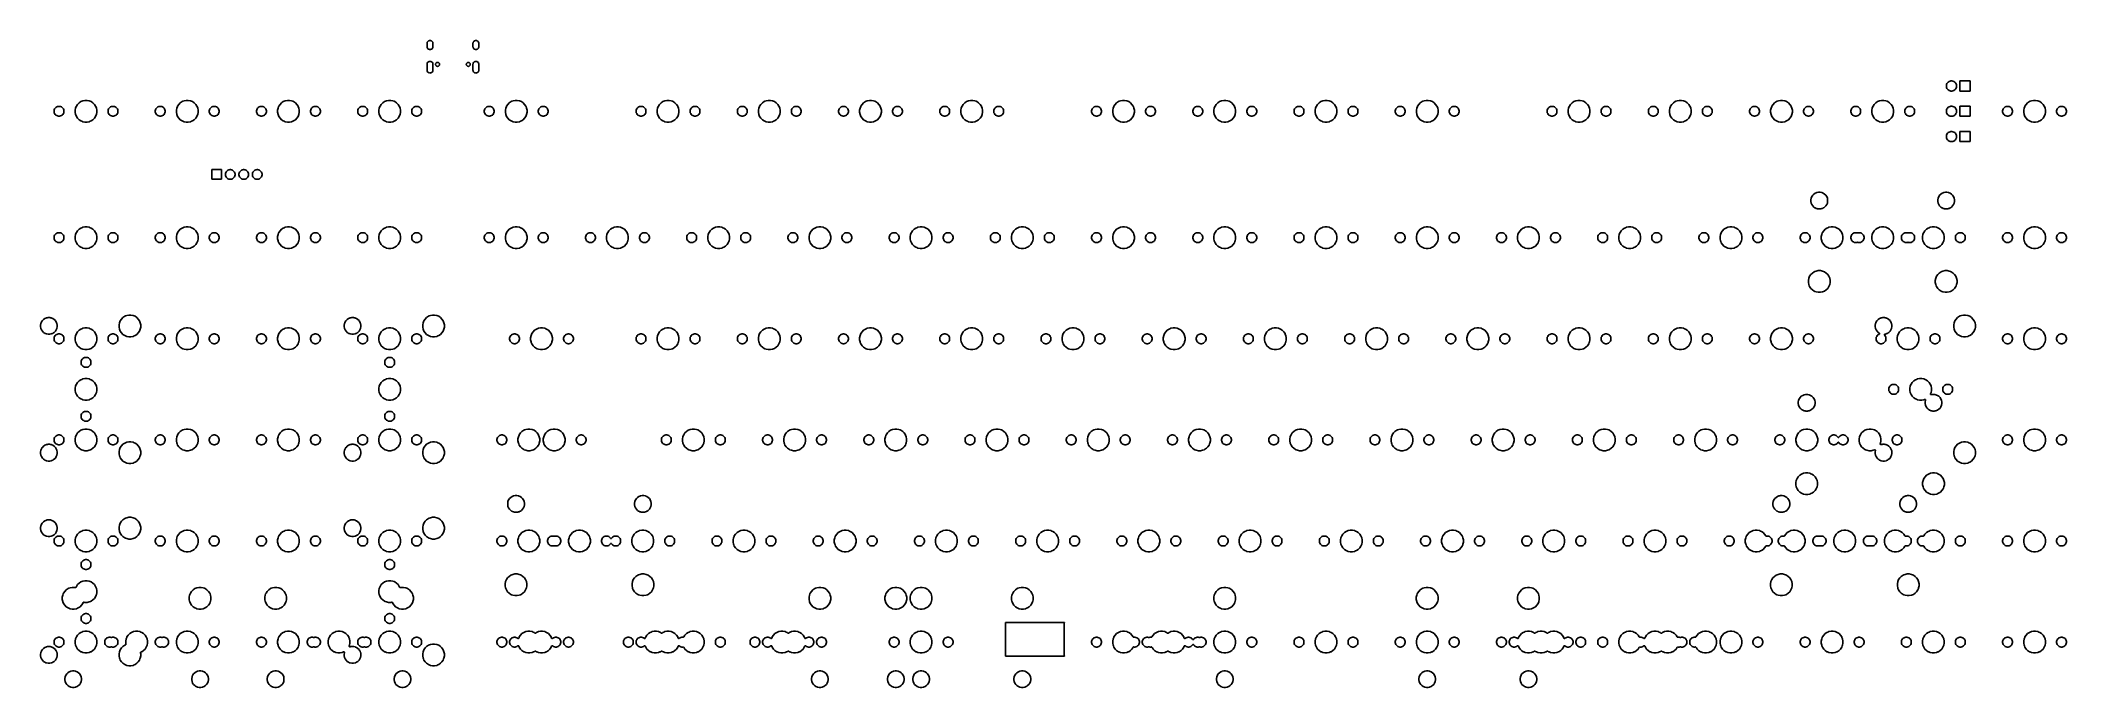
# Model space of a CAD drawing. Extents: x -9 to 373, y -109 to 13.
import ezdxf

# ---------------------------------------------------------------- set-up
doc = ezdxf.new("R2010")
doc.units = 0
doc.layers.add('BLACK', color=7, linetype='CONTINUOUS')

msp = doc.modelspace()

# ---------------------------------------------------------------- linework, layer by layer
at = {"layer": 'BLACK', "linetype": 'CONTINUOUS'}
for p, q in [((64.1852, 12.8083), (64.1932, 12.8893)), ((64.1852, 12.1542), (64.1852, 12.8083)), ((64.1932, 12.0732), (64.1852, 12.1542)), ((64.1932, 12.8893), (64.2247, 12.9931)), ((64.2247, 11.9694), (64.1932, 12.0732)), ((64.2247, 12.9931), (64.2759, 13.0888)), ((64.2759, 11.8736), (64.2247, 11.9694)), ((64.2759, 13.0888), (64.3447, 13.1728)), ((64.3447, 11.7897), (64.2759, 11.8736)), ((64.3447, 13.1728), (64.4286, 13.2416)), ((64.4287, 11.7209), (64.3447, 11.7897)), ((64.4286, 13.2416), (64.4286, 13.2416)), ((64.4286, 13.2416), (64.4287, 13.2416)), ((64.4287, 13.2416), (64.4803, 13.2692)), ((64.4972, 11.6843), (64.4287, 11.7209)), ((64.4803, 13.2692), (64.5244, 13.2928)), ((64.5244, 11.6697), (64.4972, 11.6843)), ((64.5244, 13.2928), (64.6282, 13.3243)), ((64.6282, 11.6382), (64.5244, 11.6697)), ((64.6282, 13.3243), (64.7362, 13.3349)), ((64.7362, 11.6276), (64.6282, 11.6382)), ((64.7362, 13.3349), (64.8443, 13.3243)), ((64.8443, 11.6382), (64.7362, 11.6276)), ((64.8443, 13.3243), (64.9481, 13.2928)), ((64.9481, 11.6697), (64.8443, 11.6382)), ((64.9481, 13.2928), (64.9922, 13.2692)), ((64.9753, 11.6843), (64.9481, 11.6697)), ((65.0438, 11.7209), (64.9753, 11.6843)), ((64.9922, 13.2692), (65.0438, 13.2416)), ((65.0438, 13.2416), (65.0439, 13.2416)), ((65.0439, 13.2416), (65.0438, 13.2416)), ((65.0438, 13.2416), (65.1278, 13.1728)), ((65.1278, 11.7897), (65.0438, 11.7209)), ((65.1278, 13.1728), (65.1966, 13.0888)), ((65.1966, 11.8736), (65.1278, 11.7897)), ((65.1966, 13.0888), (65.2478, 12.9931)), ((65.2478, 11.9694), (65.1966, 11.8736)), ((65.2478, 12.9931), (65.2793, 12.8893)), ((65.2793, 12.0732), (65.2478, 11.9694)), ((65.2478, 11.9694), (65.2478, 11.9694)), ((65.2793, 12.8893), (65.2873, 12.8083)), ((65.2873, 12.1542), (65.2793, 12.0732)), ((65.2873, 12.8083), (65.2873, 12.1542)), ((72.8252, 12.8083), (72.8332, 12.8893)), ((72.8252, 12.1542), (72.8252, 12.8083)), ((72.8332, 12.0732), (72.8252, 12.1542)), ((72.8332, 12.8893), (72.8647, 12.9931)), ((72.8647, 11.9694), (72.8332, 12.0732)), ((72.8647, 12.9931), (72.9159, 13.0888)), ((72.9159, 11.8736), (72.8647, 11.9694)), ((72.9159, 13.0888), (72.9847, 13.1728)), ((72.9847, 11.7897), (72.9159, 11.8736)), ((72.9847, 13.1728), (73.0686, 13.2416)), ((73.0687, 11.7209), (72.9847, 11.7897)), ((73.0686, 13.2416), (73.0686, 13.2416)), ((73.0686, 13.2416), (73.0687, 13.2416)), ((73.0687, 13.2416), (73.1203, 13.2692)), ((73.1372, 11.6843), (73.0687, 11.7209)), ((73.1203, 13.2692), (73.1644, 13.2928)), ((73.1644, 11.6697), (73.1372, 11.6843)), ((73.1644, 13.2928), (73.2682, 13.3243)), ((73.2682, 11.6382), (73.1644, 11.6697)), ((73.2682, 13.3243), (73.3762, 13.3349)), ((73.3762, 11.6276), (73.2682, 11.6382)), ((73.3762, 13.3349), (73.4843, 13.3243)), ((73.4843, 11.6382), (73.3762, 11.6276)), ((73.4843, 13.3243), (73.5881, 13.2928)), ((73.5881, 11.6697), (73.4843, 11.6382)), ((73.5881, 13.2928), (73.6322, 13.2692)), ((73.6153, 11.6843), (73.5881, 11.6697)), ((73.6838, 11.7209), (73.6153, 11.6843)), ((73.6322, 13.2692), (73.6838, 13.2416)), ((73.6838, 13.2416), (73.6839, 13.2416)), ((73.6839, 13.2416), (73.6838, 13.2416)), ((73.6838, 13.2416), (73.7678, 13.1728)), ((73.7678, 11.7897), (73.6838, 11.7209)), ((73.7678, 13.1728), (73.8366, 13.0888)), ((73.8366, 11.8736), (73.7678, 11.7897)), ((73.8366, 13.0888), (73.8878, 12.9931)), ((73.8878, 11.9694), (73.8366, 11.8736)), ((73.8878, 12.9931), (73.9193, 12.8893)), ((73.9193, 12.0732), (73.8878, 11.9694)), ((73.8878, 11.9694), (73.8878, 11.9694)), ((73.9193, 12.8893), (73.9273, 12.8083)), ((73.9273, 12.1542), (73.9193, 12.0732)), ((73.9273, 12.8083), (73.9273, 12.1542)), ((64.1852, 8.87832), (64.1932, 8.95926)), ((64.1853, 7.72418), (64.1852, 8.87832)), ((64.1932, 7.64323), (64.1853, 7.72418)), ((64.1932, 8.95926), (64.2247, 9.06313)), ((64.2247, 7.53937), (64.1932, 7.64323)), ((64.2247, 9.06313), (64.2759, 9.15885)), ((64.2759, 9.15885), (64.3447, 9.24275)), ((64.3447, 9.24275), (64.4286, 9.31161)), ((64.4286, 9.31161), (64.4286, 9.31161)), ((64.4286, 9.31161), (64.4287, 9.31161)), ((64.4287, 9.31161), (64.4803, 9.33924)), ((64.4803, 9.33924), (64.5244, 9.36277)), ((64.5244, 9.36277), (64.6282, 9.39428)), ((64.6282, 9.39428), (64.7362, 9.40492)), ((64.7362, 9.40492), (64.8443, 9.39428)), ((64.8443, 9.39428), (64.9481, 9.36277)), ((64.9481, 9.36277), (64.9922, 9.33924)), ((64.9922, 9.33924), (65.0438, 9.31161)), ((65.0438, 9.31161), (65.0439, 9.31161)), ((65.0439, 9.31161), (65.0438, 9.31161)), ((65.0438, 9.31161), (65.1278, 9.24275)), ((65.1278, 9.24275), (65.1966, 9.15885)), ((65.1966, 9.15885), (65.2478, 9.06313)), ((65.2478, 9.06313), (65.2793, 8.95927)), ((65.2793, 7.64323), (65.2478, 7.53937)), ((65.2793, 8.95927), (65.2873, 8.87832)), ((65.2873, 7.72418), (65.2793, 7.64323)), ((65.2873, 8.87832), (65.2873, 7.72418)), ((65.7903, 8.86828), (65.8047, 8.94092)), ((65.7903, 8.79422), (65.7903, 8.86828)), ((65.8047, 8.72157), (65.7903, 8.79422)), ((65.8047, 8.94093), (65.833, 9.00935)), ((65.8047, 8.94092), (65.8047, 8.94093)), ((65.833, 8.65315), (65.8047, 8.72157)), ((65.833, 9.00935), (65.8742, 9.07094)), ((65.8742, 8.59156), (65.833, 8.65315)), ((65.8742, 9.07094), (65.9266, 9.12331)), ((65.9266, 8.53919), (65.8742, 8.59156)), ((65.9266, 9.12331), (65.9881, 9.16446)), ((65.9881, 8.49804), (65.9266, 8.53919)), ((65.9881, 9.16446), (66.0566, 9.1928)), ((66.0566, 8.4697), (65.9881, 8.49804)), ((66.0566, 9.1928), (66.1292, 9.20725)), ((66.0566, 9.1928), (66.0566, 9.1928)), ((66.0566, 9.1928), (66.0566, 9.1928)), ((66.1292, 8.45525), (66.0566, 8.4697)), ((66.0566, 8.4697), (66.0566, 8.4697)), ((66.0566, 8.4697), (66.0566, 8.4697)), ((66.1292, 9.20725), (66.2033, 9.20725)), ((66.2033, 8.45525), (66.1292, 8.45525)), ((66.2033, 9.20725), (66.2759, 9.1928)), ((66.2759, 8.4697), (66.2033, 8.45525)), ((66.2759, 9.1928), (66.2759, 9.1928)), ((66.2759, 9.1928), (66.2759, 9.1928)), ((66.2759, 9.1928), (66.3444, 9.16446)), ((66.3444, 8.49804), (66.2759, 8.4697)), ((66.2759, 8.4697), (66.2759, 8.4697)), ((66.2759, 8.4697), (66.2759, 8.4697)), ((66.3444, 9.16446), (66.4059, 9.12331)), ((66.4059, 8.53919), (66.3444, 8.49804)), ((66.4059, 9.12331), (66.4583, 9.07094)), ((66.4583, 8.59156), (66.4059, 8.53919)), ((66.4583, 9.07094), (66.4995, 9.00935)), ((66.4995, 8.65315), (66.4583, 8.59156)), ((66.4995, 9.00935), (66.5278, 8.94093)), ((66.5278, 8.72157), (66.4995, 8.65315)), ((66.5278, 8.94093), (66.5278, 8.94092)), ((66.5278, 8.94092), (66.5422, 8.86828)), ((66.5422, 8.79422), (66.5278, 8.72157)), ((66.5422, 8.86828), (66.5422, 8.79422)), ((71.5703, 8.86828), (71.5847, 8.94092)), ((71.5703, 8.79422), (71.5703, 8.86828)), ((71.5847, 8.72157), (71.5703, 8.79422)), ((71.5847, 8.94093), (71.613, 9.00935)), ((71.5847, 8.94092), (71.5847, 8.94093)), ((71.613, 8.65315), (71.5847, 8.72157)), ((71.613, 9.00935), (71.6542, 9.07094)), ((71.6542, 8.59156), (71.613, 8.65315)), ((71.6542, 9.07094), (71.7066, 9.12331)), ((71.7066, 8.53919), (71.6542, 8.59156)), ((71.7066, 9.12331), (71.7681, 9.16446)), ((71.7681, 8.49804), (71.7066, 8.53919)), ((71.7681, 9.16446), (71.8366, 9.1928)), ((71.8366, 8.4697), (71.7681, 8.49804)), ((71.8366, 9.1928), (71.9092, 9.20725)), ((71.8366, 9.1928), (71.8366, 9.1928)), ((71.8366, 9.1928), (71.8366, 9.1928)), ((71.9092, 8.45525), (71.8366, 8.4697)), ((71.8366, 8.4697), (71.8366, 8.4697)), ((71.8366, 8.4697), (71.8366, 8.4697)), ((71.9092, 9.20725), (71.9833, 9.20725)), ((71.9833, 8.45525), (71.9092, 8.45525)), ((71.9833, 9.20725), (72.0559, 9.1928)), ((72.0559, 8.4697), (71.9833, 8.45525)), ((72.0559, 9.1928), (72.0559, 9.1928)), ((72.0559, 9.1928), (72.0559, 9.1928)), ((72.0559, 9.1928), (72.1244, 9.16446)), ((72.1244, 8.49804), (72.0559, 8.4697)), ((72.0559, 8.4697), (72.0559, 8.4697)), ((72.0559, 8.4697), (72.0559, 8.4697)), ((72.1244, 9.16446), (72.1859, 9.12331)), ((72.1859, 8.53919), (72.1244, 8.49804)), ((72.1859, 9.12331), (72.2383, 9.07094)), ((72.2383, 8.59156), (72.1859, 8.53919)), ((72.2383, 9.07094), (72.2795, 9.00935)), ((72.2795, 8.65315), (72.2383, 8.59156)), ((72.2795, 9.00935), (72.3078, 8.94093)), ((72.3078, 8.72157), (72.2795, 8.65315)), ((72.3078, 8.94093), (72.3078, 8.94092)), ((72.3078, 8.94092), (72.3222, 8.86828)), ((72.3222, 8.79422), (72.3078, 8.72157)), ((72.3222, 8.86828), (72.3222, 8.79422)), ((72.8252, 8.87832), (72.8332, 8.95926)), ((72.8253, 7.72418), (72.8252, 8.87832)), ((72.8332, 7.64323), (72.8253, 7.72418)), ((72.8332, 8.95926), (72.8647, 9.06313)), ((72.8647, 7.53937), (72.8332, 7.64323)), ((72.8647, 9.06313), (72.9159, 9.15885)), ((72.9159, 9.15885), (72.9847, 9.24275)), ((72.9847, 9.24275), (73.0686, 9.31161)), ((73.0686, 9.31161), (73.0686, 9.31161)), ((73.0686, 9.31161), (73.0687, 9.31161)), ((73.0687, 9.31161), (73.1203, 9.33924)), ((73.1203, 9.33924), (73.1644, 9.36277)), ((73.1644, 9.36277), (73.2682, 9.39428)), ((73.2682, 9.39428), (73.3762, 9.40492)), ((73.3762, 9.40492), (73.4843, 9.39428)), ((73.4843, 9.39428), (73.5881, 9.36277)), ((73.5881, 9.36277), (73.6322, 9.33924)), ((73.6322, 9.33924), (73.6838, 9.31161)), ((73.6838, 9.31161), (73.6839, 9.31161)), ((73.6839, 9.31161), (73.6838, 9.31161)), ((73.6838, 9.31161), (73.7678, 9.24275)), ((73.7678, 9.24275), (73.8366, 9.15885)), ((73.8366, 9.15885), (73.8878, 9.06313)), ((73.8878, 9.06313), (73.9193, 8.95927)), ((73.9193, 7.64323), (73.8878, 7.53937)), ((73.9193, 8.95927), (73.9273, 8.87832)), ((73.9273, 7.72418), (73.9193, 7.64323)), ((73.9273, 8.87832), (73.9273, 7.72418)), ((64.2759, 7.44365), (64.2247, 7.53937)), ((64.2247, 7.53937), (64.2247, 7.53937)), ((64.3447, 7.35975), (64.2759, 7.44365)), ((64.4287, 7.29089), (64.3447, 7.35975)), ((64.4972, 7.25425), (64.4287, 7.29089)), ((64.5244, 7.23973), (64.4972, 7.25425)), ((64.6282, 7.20822), (64.5244, 7.23973)), ((64.7362, 7.19758), (64.6282, 7.20822)), ((64.8443, 7.20822), (64.7362, 7.19758)), ((64.9481, 7.23973), (64.8443, 7.20822)), ((64.9753, 7.25425), (64.9481, 7.23973)), ((65.0438, 7.29089), (64.9753, 7.25425)), ((65.1278, 7.35975), (65.0438, 7.29089)), ((65.1966, 7.44365), (65.1278, 7.35975)), ((65.2478, 7.53937), (65.1966, 7.44365)), ((65.2478, 7.53937), (65.2478, 7.53937)), ((72.9159, 7.44365), (72.8647, 7.53937)), ((72.8647, 7.53937), (72.8647, 7.53937)), ((72.9847, 7.35975), (72.9159, 7.44365)), ((73.0687, 7.29089), (72.9847, 7.35975)), ((73.1372, 7.25425), (73.0687, 7.29089)), ((73.1644, 7.23973), (73.1372, 7.25425)), ((73.2682, 7.20822), (73.1644, 7.23973)), ((73.3762, 7.19758), (73.2682, 7.20822)), ((73.4843, 7.20822), (73.3762, 7.19758)), ((73.5881, 7.23973), (73.4843, 7.20822)), ((73.6153, 7.25425), (73.5881, 7.23973)), ((73.6838, 7.29089), (73.6153, 7.25425)), ((73.7678, 7.35975), (73.6838, 7.29089)), ((73.8366, 7.44365), (73.7678, 7.35975)), ((73.8878, 7.53937), (73.8366, 7.44365)), ((73.8878, 7.53937), (73.8878, 7.53937)), ((350.125, 4.85617), (350.161, 5.03989)), ((350.125, 4.66883), (350.125, 4.85617)), ((350.161, 4.4851), (350.125, 4.66883)), ((350.161, 5.03989), (350.233, 5.21297)), ((350.233, 4.31203), (350.161, 4.4851)), ((350.233, 5.21297), (350.337, 5.36872)), ((350.337, 4.15627), (350.233, 4.31203)), ((350.233, 4.31203), (350.233, 4.31203)), ((350.337, 5.36873), (350.469, 5.50119)), ((350.337, 5.36872), (350.337, 5.36873)), ((350.469, 4.02381), (350.337, 4.15627)), ((350.469, 5.50119), (350.625, 5.60527)), ((350.548, 3.97142), (350.469, 4.02381)), ((350.625, 3.91973), (350.548, 3.97142)), ((350.625, 5.60527), (350.798, 5.67695)), ((350.625, 5.60527), (350.625, 5.60527)), ((350.798, 3.84805), (350.625, 3.91973)), ((350.798, 5.67695), (350.982, 5.7135)), ((350.982, 3.8115), (350.798, 3.84805)), ((350.982, 5.7135), (351.169, 5.7135)), ((351.169, 5.7135), (351.353, 5.67695)), ((351.353, 3.84805), (351.169, 3.8115)), ((351.353, 5.67695), (351.526, 5.60527)), ((351.526, 3.91973), (351.353, 3.84805)), ((351.526, 5.60527), (351.526, 5.60527)), ((351.526, 5.60527), (351.682, 5.50119)), ((351.603, 3.97142), (351.526, 3.91973)), ((351.682, 4.02381), (351.603, 3.97142)), ((351.682, 5.50119), (351.814, 5.36873)), ((351.814, 4.15627), (351.682, 4.02381)), ((351.814, 5.36873), (351.814, 5.36872)), ((351.814, 5.36872), (351.918, 5.21297)), ((351.918, 4.31203), (351.814, 4.15627)), ((351.918, 5.21297), (351.99, 5.03989)), ((351.99, 4.4851), (351.918, 4.31203)), ((351.918, 4.31203), (351.918, 4.31203)), ((351.99, 5.03989), (352.027, 4.85617)), ((352.027, 4.66883), (351.99, 4.4851)), ((352.027, 4.85617), (352.027, 4.66883)), ((352.665, 3.8115), (352.665, 5.7135)), ((352.665, 5.7135), (354.567, 5.7135)), ((354.567, 5.7135), (354.567, 3.8115)), ((-6.006, 0.091203), (-5.97042, 0.270104)), ((-6.006, -0.091203), (-6.006, 0.091203)), ((-5.97042, 0.270104), (-5.90061, 0.438626)), ((-5.90061, 0.438626), (-5.79927, 0.590291)), ((-5.79927, 0.590291), (-5.67029, 0.719272)), ((-5.67029, 0.719272), (-5.51863, 0.820611)), ((-5.51863, 0.820611), (-5.3501, 0.890415)), ((-5.3501, 0.890415), (-5.1712, 0.926)), ((-5.1712, 0.926), (-4.9888, 0.926)), ((-4.9888, 0.926), (-4.8099, 0.890415)), ((-4.8099, 0.890415), (-4.64137, 0.820611)), ((-4.64137, 0.820611), (-4.48971, 0.719272)), ((-4.48971, 0.719272), (-4.36073, 0.590291)), ((-4.36073, 0.590291), (-4.25939, 0.438626)), ((-4.25939, 0.438626), (-4.18959, 0.270104)), ((-4.18959, 0.270104), (-4.154, 0.091203)), ((-4.154, 0.091203), (-4.154, -0.091203)), ((-2.0449, 0.201406), (-1.96632, 0.596474)), ((-2.0449, -0.201406), (-2.0449, 0.201406)), ((-1.96632, 0.596474), (-1.84456, 0.890414)), ((-1.84456, 0.890414), (-1.81217, 0.968623)), ((-1.81217, 0.968623), (-1.58838, 1.30355)), ((-1.58838, 1.30355), (-1.30355, 1.58838)), ((-1.30355, 1.58838), (-0.968623, 1.81217)), ((-0.968623, 1.81217), (-0.814474, 1.87602)), ((-0.814474, 1.87602), (-0.596474, 1.96632)), ((-0.596474, 1.96632), (-0.201406, 2.0449)), ((-0.201406, 2.0449), (0.201406, 2.0449)), ((0.201406, 2.0449), (0.596474, 1.96632)), ((0.596474, 1.96632), (0.814474, 1.87602)), ((0.814474, 1.87602), (0.968623, 1.81217)), ((0.968623, 1.81217), (1.30355, 1.58838)), ((1.30355, 1.58838), (1.58838, 1.30355)), ((1.58838, 1.30355), (1.81217, 0.968623)), ((1.81217, 0.968623), (1.84456, 0.890414)), ((1.84456, 0.890414), (1.96632, 0.596474)), ((1.96632, 0.596474), (2.0449, 0.201406)), ((2.0449, 0.201406), (2.0449, -0.201406)), ((4.154, 0.091203), (4.18959, 0.270104)), ((4.154, -0.091203), (4.154, 0.091203)), ((4.18959, 0.270104), (4.25939, 0.438626)), ((4.25939, 0.438626), (4.36073, 0.590291)), ((4.36073, 0.590291), (4.48971, 0.719272)), ((4.48971, 0.719272), (4.64137, 0.820611)), ((4.64137, 0.820611), (4.8099, 0.890415)), ((4.8099, 0.890415), (4.9888, 0.926)), ((4.9888, 0.926), (5.1712, 0.926)), ((5.1712, 0.926), (5.3501, 0.890415)), ((5.3501, 0.890415), (5.51863, 0.820611)), ((5.51863, 0.820611), (5.67029, 0.719272)), ((5.67029, 0.719272), (5.79927, 0.590291)), ((5.79927, 0.590291), (5.90061, 0.438626)), ((5.90061, 0.438626), (5.97042, 0.270104)), ((5.97042, 0.270104), (6.006, 0.091203)), ((6.006, 0.091203), (6.006, -0.091203)), ((13.044, 0.091203), (13.0796, 0.270104)), ((13.044, -0.091203), (13.044, 0.091203)), ((13.0796, 0.270104), (13.1494, 0.438626)), ((13.1494, 0.438626), (13.2507, 0.590291)), ((13.2507, 0.590291), (13.3797, 0.719272)), ((13.3797, 0.719272), (13.5314, 0.820611)), ((13.5314, 0.820611), (13.6999, 0.890415)), ((13.6999, 0.890415), (13.8788, 0.926)), ((13.8788, 0.926), (14.0612, 0.926)), ((14.0612, 0.926), (14.2401, 0.890415)), ((14.2401, 0.890415), (14.4086, 0.820611)), ((14.4086, 0.820611), (14.5603, 0.719272)), ((14.5603, 0.719272), (14.6893, 0.590291)), ((14.6893, 0.590291), (14.7906, 0.438626)), ((14.7906, 0.438626), (14.8604, 0.270104)), ((14.8604, 0.270104), (14.896, 0.091203)), ((14.896, 0.091203), (14.896, -0.091203)), ((17.0051, 0.201406), (17.0837, 0.596474)), ((17.0051, -0.201406), (17.0051, 0.201406)), ((17.0837, 0.596474), (17.2054, 0.890414)), ((17.2054, 0.890414), (17.2378, 0.968623)), ((17.2378, 0.968623), (17.4616, 1.30355)), ((17.4616, 1.30355), (17.7465, 1.58838)), ((17.7465, 1.58838), (18.0814, 1.81217)), ((18.0814, 1.81217), (18.2355, 1.87602)), ((18.2355, 1.87602), (18.4535, 1.96632)), ((18.4535, 1.96632), (18.8486, 2.0449)), ((18.8486, 2.0449), (19.2514, 2.0449)), ((19.2514, 2.0449), (19.6465, 1.96632)), ((19.6465, 1.96632), (19.8645, 1.87602)), ((19.8645, 1.87602), (20.0186, 1.81217)), ((20.0186, 1.81217), (20.3535, 1.58838)), ((20.3535, 1.58838), (20.6384, 1.30355)), ((20.6384, 1.30355), (20.8622, 0.968623)), ((20.8622, 0.968623), (20.8946, 0.890414)), ((20.8946, 0.890414), (21.0163, 0.596474)), ((21.0163, 0.596474), (21.0949, 0.201406)), ((21.0949, 0.201406), (21.0949, -0.201406)), ((23.204, 0.091203), (23.2396, 0.270104)), ((23.204, -0.091203), (23.204, 0.091203)), ((23.2396, 0.270104), (23.3094, 0.438626)), ((23.3094, 0.438626), (23.4107, 0.590291)), ((23.4107, 0.590291), (23.5397, 0.719272)), ((23.5397, 0.719272), (23.6914, 0.820611)), ((23.6914, 0.820611), (23.8599, 0.890415)), ((23.8599, 0.890415), (24.0388, 0.926)), ((24.0388, 0.926), (24.2212, 0.926)), ((24.2212, 0.926), (24.4001, 0.890415)), ((24.4001, 0.890415), (24.5686, 0.820611)), ((24.5686, 0.820611), (24.7203, 0.719272)), ((24.7203, 0.719272), (24.8493, 0.590291)), ((24.8493, 0.590291), (24.9506, 0.438626)), ((24.9506, 0.438626), (25.0204, 0.270104)), ((25.0204, 0.270104), (25.056, 0.091203)), ((25.056, 0.091203), (25.056, -0.091203)), ((32.094, 0.091203), (32.1296, 0.270104)), ((32.094, -0.091203), (32.094, 0.091203)), ((32.1296, 0.270104), (32.1994, 0.438626)), ((32.1994, 0.438626), (32.3007, 0.590291)), ((32.3007, 0.590291), (32.4297, 0.719272)), ((32.4297, 0.719272), (32.5814, 0.820611)), ((32.5814, 0.820611), (32.7499, 0.890415)), ((32.7499, 0.890415), (32.9288, 0.926)), ((32.9288, 0.926), (33.1112, 0.926)), ((33.1112, 0.926), (33.2901, 0.890415)), ((33.2901, 0.890415), (33.4586, 0.820611)), ((33.4586, 0.820611), (33.6103, 0.719272)), ((33.6103, 0.719272), (33.7393, 0.590291)), ((33.7393, 0.590291), (33.8406, 0.438626)), ((33.8406, 0.438626), (33.9104, 0.270104)), ((33.9104, 0.270104), (33.946, 0.091203)), ((33.946, 0.091203), (33.946, -0.091203)), ((36.0551, 0.201406), (36.1337, 0.596474)), ((36.0551, -0.201406), (36.0551, 0.201406)), ((36.1337, 0.596474), (36.2554, 0.890414)), ((36.2554, 0.890414), (36.2878, 0.968623)), ((36.2878, 0.968623), (36.5116, 1.30355)), ((36.5116, 1.30355), (36.7965, 1.58838)), ((36.7965, 1.58838), (37.1314, 1.81217)), ((37.1314, 1.81217), (37.2855, 1.87602)), ((37.2855, 1.87602), (37.5035, 1.96632)), ((37.5035, 1.96632), (37.8986, 2.0449)), ((37.8986, 2.0449), (38.3014, 2.0449)), ((38.3014, 2.0449), (38.6965, 1.96632)), ((38.6965, 1.96632), (38.9145, 1.87602)), ((38.9145, 1.87602), (39.0686, 1.81217)), ((39.0686, 1.81217), (39.4035, 1.58838)), ((39.4035, 1.58838), (39.6884, 1.30355)), ((39.6884, 1.30355), (39.9122, 0.968623)), ((39.9122, 0.968623), (39.9446, 0.890414)), ((39.9446, 0.890414), (40.0663, 0.596474)), ((40.0663, 0.596474), (40.1449, 0.201406)), ((40.1449, 0.201406), (40.1449, -0.201406)), ((42.254, 0.091203), (42.2896, 0.270104)), ((42.254, -0.091203), (42.254, 0.091203)), ((42.2896, 0.270104), (42.3594, 0.438626)), ((42.3594, 0.438626), (42.4607, 0.590291)), ((42.4607, 0.590291), (42.5897, 0.719272)), ((42.5897, 0.719272), (42.7414, 0.820611)), ((42.7414, 0.820611), (42.9099, 0.890415)), ((42.9099, 0.890415), (43.0888, 0.926)), ((43.0888, 0.926), (43.2712, 0.926)), ((43.2712, 0.926), (43.4501, 0.890415)), ((43.4501, 0.890415), (43.6186, 0.820611)), ((43.6186, 0.820611), (43.7703, 0.719272)), ((43.7703, 0.719272), (43.8993, 0.590291)), ((43.8993, 0.590291), (44.0006, 0.438626)), ((44.0006, 0.438626), (44.0704, 0.270104)), ((44.0704, 0.270104), (44.106, 0.091203)), ((44.106, 0.091203), (44.106, -0.091203)), ((51.144, 0.091203), (51.1796, 0.270104)), ((51.144, -0.091203), (51.144, 0.091203)), ((51.1796, 0.270104), (51.2494, 0.438626)), ((51.2494, 0.438626), (51.3507, 0.590291)), ((51.3507, 0.590291), (51.4797, 0.719272)), ((51.4797, 0.719272), (51.6314, 0.820611)), ((51.6314, 0.820611), (51.7999, 0.890415)), ((51.7999, 0.890415), (51.9788, 0.926)), ((51.9788, 0.926), (52.1612, 0.926)), ((52.1612, 0.926), (52.3401, 0.890415)), ((52.3401, 0.890415), (52.5086, 0.820611)), ((52.5086, 0.820611), (52.6603, 0.719272)), ((52.6603, 0.719272), (52.7893, 0.590291)), ((52.7893, 0.590291), (52.8906, 0.438626)), ((52.8906, 0.438626), (52.9604, 0.270104)), ((52.9604, 0.270104), (52.996, 0.091203)), ((52.996, 0.091203), (52.996, -0.091203)), ((55.1051, 0.201406), (55.1837, 0.596474)), ((55.1051, -0.201406), (55.1051, 0.201406)), ((55.1837, 0.596474), (55.3054, 0.890414)), ((55.3054, 0.890414), (55.3378, 0.968623)), ((55.3378, 0.968623), (55.5616, 1.30355)), ((55.5616, 1.30355), (55.8465, 1.58838)), ((55.8465, 1.58838), (56.1814, 1.81217)), ((56.1814, 1.81217), (56.3355, 1.87602)), ((56.3355, 1.87602), (56.5535, 1.96632)), ((56.5535, 1.96632), (56.9486, 2.0449)), ((56.9486, 2.0449), (57.3514, 2.0449)), ((57.3514, 2.0449), (57.7465, 1.96632)), ((57.7465, 1.96632), (57.9645, 1.87602)), ((57.9645, 1.87602), (58.1186, 1.81217)), ((58.1186, 1.81217), (58.4535, 1.58838)), ((58.4535, 1.58838), (58.7384, 1.30355)), ((58.7384, 1.30355), (58.9622, 0.968623)), ((58.9622, 0.968623), (58.9946, 0.890414)), ((58.9946, 0.890414), (59.1163, 0.596474)), ((59.1163, 0.596474), (59.1949, 0.201406)), ((59.1949, 0.201406), (59.1949, -0.201406)), ((61.304, 0.091203), (61.3396, 0.270104)), ((61.304, -0.091203), (61.304, 0.091203)), ((61.3396, 0.270104), (61.4094, 0.438626)), ((61.4094, 0.438626), (61.5107, 0.590291)), ((61.5107, 0.590291), (61.6397, 0.719272)), ((61.6397, 0.719272), (61.7914, 0.820611)), ((61.7914, 0.820611), (61.9599, 0.890415)), ((61.9599, 0.890415), (62.1388, 0.926)), ((62.1388, 0.926), (62.3212, 0.926)), ((62.3212, 0.926), (62.5001, 0.890415)), ((62.5001, 0.890415), (62.6686, 0.820611)), ((62.6686, 0.820611), (62.8203, 0.719272)), ((62.8203, 0.719272), (62.9493, 0.590291)), ((62.9493, 0.590291), (63.0506, 0.438626)), ((63.0506, 0.438626), (63.1204, 0.270104)), ((63.1204, 0.270104), (63.156, 0.091203)), ((63.156, 0.091203), (63.156, -0.091203)), ((74.9565, 0.091203), (74.9921, 0.270104)), ((74.9565, -0.091203), (74.9565, 0.091203)), ((74.9921, 0.270104), (75.0619, 0.438626)), ((75.0619, 0.438626), (75.1632, 0.590291)), ((75.1632, 0.590291), (75.2922, 0.719272)), ((75.2922, 0.719272), (75.4439, 0.820611)), ((75.4439, 0.820611), (75.6124, 0.890415)), ((75.6124, 0.890415), (75.7913, 0.926)), ((75.7913, 0.926), (75.9737, 0.926)), ((75.9737, 0.926), (76.1526, 0.890415)), ((76.1526, 0.890415), (76.3211, 0.820611)), ((76.3211, 0.820611), (76.4728, 0.719272)), ((76.4728, 0.719272), (76.6018, 0.590291)), ((76.6018, 0.590291), (76.7031, 0.438626)), ((76.7031, 0.438626), (76.7729, 0.270104)), ((76.7729, 0.270104), (76.8085, 0.091203)), ((76.8085, 0.091203), (76.8085, -0.091203)), ((78.9176, 0.201406), (78.9962, 0.596474)), ((78.9176, -0.201406), (78.9176, 0.201406)), ((78.9962, 0.596474), (79.1179, 0.890414)), ((79.1179, 0.890414), (79.1503, 0.968623)), ((79.1503, 0.968623), (79.3741, 1.30355)), ((79.3741, 1.30355), (79.659, 1.58838)), ((79.659, 1.58838), (79.9939, 1.81217)), ((79.9939, 1.81217), (80.148, 1.87602)), ((80.148, 1.87602), (80.366, 1.96632)), ((80.366, 1.96632), (80.7611, 2.0449)), ((80.7611, 2.0449), (81.1639, 2.0449)), ((81.1639, 2.0449), (81.559, 1.96632)), ((81.559, 1.96632), (81.777, 1.87602)), ((81.777, 1.87602), (81.9311, 1.81217)), ((81.9311, 1.81217), (82.266, 1.58838)), ((82.266, 1.58838), (82.5509, 1.30355)), ((82.5509, 1.30355), (82.7747, 0.968623)), ((82.7747, 0.968623), (82.8071, 0.890414)), ((82.8071, 0.890414), (82.9288, 0.596474)), ((82.9288, 0.596474), (83.0074, 0.201406)), ((83.0074, 0.201406), (83.0074, -0.201406)), ((85.1165, 0.091203), (85.1521, 0.270104)), ((85.1165, -0.091203), (85.1165, 0.091203)), ((85.1521, 0.270104), (85.2219, 0.438626)), ((85.2219, 0.438626), (85.3232, 0.590291)), ((85.3232, 0.590291), (85.4522, 0.719272)), ((85.4522, 0.719272), (85.6039, 0.820611)), ((85.6039, 0.820611), (85.7724, 0.890415)), ((85.7724, 0.890415), (85.9513, 0.926)), ((85.9513, 0.926), (86.1337, 0.926)), ((86.1337, 0.926), (86.3126, 0.890415)), ((86.3126, 0.890415), (86.4811, 0.820611)), ((86.4811, 0.820611), (86.6328, 0.719272)), ((86.6328, 0.719272), (86.7618, 0.590291)), ((86.7618, 0.590291), (86.8631, 0.438626)), ((86.8631, 0.438626), (86.9329, 0.270104)), ((86.9329, 0.270104), (86.9685, 0.091203)), ((86.9685, 0.091203), (86.9685, -0.091203)), ((103.531, 0.091203), (103.567, 0.270104)), ((103.531, -0.091203), (103.531, 0.091203)), ((103.567, 0.270104), (103.637, 0.438626)), ((103.637, 0.438626), (103.738, 0.590291)), ((103.738, 0.590291), (103.867, 0.719272)), ((103.867, 0.719272), (104.019, 0.820611)), ((104.019, 0.820611), (104.187, 0.890415)), ((104.187, 0.890415), (104.366, 0.926)), ((104.366, 0.926), (104.549, 0.926)), ((104.549, 0.926), (104.728, 0.890415)), ((104.728, 0.890415), (104.896, 0.820611)), ((104.896, 0.820611), (105.048, 0.719272)), ((105.048, 0.719272), (105.177, 0.590291)), ((105.177, 0.590291), (105.278, 0.438626)), ((105.278, 0.438626), (105.348, 0.270104)), ((105.348, 0.270104), (105.383, 0.091203)), ((105.383, 0.091203), (105.383, -0.091203)), ((107.493, 0.201406), (107.571, 0.596474)), ((107.493, -0.201406), (107.493, 0.201406)), ((107.571, 0.596474), (107.693, 0.890414)), ((107.693, 0.890414), (107.725, 0.968623)), ((107.725, 0.968623), (107.949, 1.30355)), ((107.949, 1.30355), (108.234, 1.58838)), ((108.234, 1.58838), (108.569, 1.81217)), ((108.569, 1.81217), (108.723, 1.87602)), ((108.723, 1.87602), (108.941, 1.96632)), ((108.941, 1.96632), (109.336, 2.0449)), ((109.336, 2.0449), (109.739, 2.0449)), ((109.739, 2.0449), (110.134, 1.96632)), ((110.134, 1.96632), (110.352, 1.87602)), ((110.352, 1.87602), (110.506, 1.81217)), ((110.506, 1.81217), (110.841, 1.58838)), ((110.841, 1.58838), (111.126, 1.30355)), ((111.126, 1.30355), (111.35, 0.968623)), ((111.35, 0.968623), (111.382, 0.890414)), ((111.382, 0.890414), (111.504, 0.596474)), ((111.504, 0.596474), (111.582, 0.201406)), ((111.582, 0.201406), (111.582, -0.201406)), ((113.691, 0.091203), (113.727, 0.270104)), ((113.691, -0.091203), (113.691, 0.091203)), ((113.727, 0.270104), (113.797, 0.438626)), ((113.797, 0.438626), (113.898, 0.590291)), ((113.898, 0.590291), (114.027, 0.719272)), ((114.027, 0.719272), (114.179, 0.820611)), ((114.179, 0.820611), (114.347, 0.890415)), ((114.347, 0.890415), (114.526, 0.926)), ((114.526, 0.926), (114.709, 0.926)), ((114.709, 0.926), (114.888, 0.890415)), ((114.888, 0.890415), (115.056, 0.820611)), ((115.056, 0.820611), (115.208, 0.719272)), ((115.208, 0.719272), (115.337, 0.590291)), ((115.337, 0.590291), (115.438, 0.438626)), ((115.438, 0.438626), (115.508, 0.270104)), ((115.508, 0.270104), (115.543, 0.091203)), ((115.543, 0.091203), (115.543, -0.091203)), ((122.581, 0.091203), (122.617, 0.270104)), ((122.581, -0.091203), (122.581, 0.091203)), ((122.617, 0.270104), (122.687, 0.438626)), ((122.687, 0.438626), (122.788, 0.590291)), ((122.788, 0.590291), (122.917, 0.719272)), ((122.917, 0.719272), (123.069, 0.820611)), ((123.069, 0.820611), (123.237, 0.890415)), ((123.237, 0.890415), (123.416, 0.926)), ((123.416, 0.926), (123.599, 0.926)), ((123.599, 0.926), (123.778, 0.890415)), ((123.778, 0.890415), (123.946, 0.820611)), ((123.946, 0.820611), (124.098, 0.719272)), ((124.098, 0.719272), (124.227, 0.590291)), ((124.227, 0.590291), (124.328, 0.438626)), ((124.328, 0.438626), (124.398, 0.270104)), ((124.398, 0.270104), (124.433, 0.091203)), ((124.433, 0.091203), (124.433, -0.091203)), ((126.543, 0.201406), (126.621, 0.596474)), ((126.543, -0.201406), (126.543, 0.201406)), ((126.621, 0.596474), (126.743, 0.890414)), ((126.743, 0.890414), (126.775, 0.968623)), ((126.775, 0.968623), (126.999, 1.30355)), ((126.999, 1.30355), (127.284, 1.58838)), ((127.284, 1.58838), (127.619, 1.81217)), ((127.619, 1.81217), (127.773, 1.87602)), ((127.773, 1.87602), (127.991, 1.96632)), ((127.991, 1.96632), (128.386, 2.0449)), ((128.386, 2.0449), (128.789, 2.0449)), ((128.789, 2.0449), (129.184, 1.96632)), ((129.184, 1.96632), (129.402, 1.87602)), ((129.402, 1.87602), (129.556, 1.81217)), ((129.556, 1.81217), (129.891, 1.58838)), ((129.891, 1.58838), (130.176, 1.30355)), ((130.176, 1.30355), (130.4, 0.968623)), ((130.4, 0.968623), (130.432, 0.890414)), ((130.432, 0.890414), (130.554, 0.596474)), ((130.554, 0.596474), (130.632, 0.201406)), ((130.632, 0.201406), (130.632, -0.201406)), ((132.742, 0.091203), (132.777, 0.270104)), ((132.742, -0.091203), (132.742, 0.091203)), ((132.777, 0.270104), (132.847, 0.438626)), ((132.847, 0.438626), (132.948, 0.590291)), ((132.948, 0.590291), (133.077, 0.719272)), ((133.077, 0.719272), (133.229, 0.820611)), ((133.229, 0.820611), (133.397, 0.890415)), ((133.397, 0.890415), (133.576, 0.926)), ((133.576, 0.926), (133.759, 0.926)), ((133.759, 0.926), (133.938, 0.890415)), ((133.938, 0.890415), (134.106, 0.820611)), ((134.106, 0.820611), (134.258, 0.719272)), ((134.258, 0.719272), (134.387, 0.590291)), ((134.387, 0.590291), (134.488, 0.438626)), ((134.488, 0.438626), (134.558, 0.270104)), ((134.558, 0.270104), (134.594, 0.091203)), ((134.594, 0.091203), (134.594, -0.091203)), ((141.631, 0.091203), (141.667, 0.270104)), ((141.631, -0.091203), (141.631, 0.091203)), ((141.667, 0.270104), (141.737, 0.438626)), ((141.737, 0.438626), (141.838, 0.590291)), ((141.838, 0.590291), (141.967, 0.719272)), ((141.967, 0.719272), (142.119, 0.820611)), ((142.119, 0.820611), (142.287, 0.890415)), ((142.287, 0.890415), (142.466, 0.926)), ((142.466, 0.926), (142.649, 0.926)), ((142.649, 0.926), (142.828, 0.890415)), ((142.828, 0.890415), (142.996, 0.820611)), ((142.996, 0.820611), (143.148, 0.719272)), ((143.148, 0.719272), (143.277, 0.590291)), ((143.277, 0.590291), (143.378, 0.438626)), ((143.378, 0.438626), (143.448, 0.270104)), ((143.448, 0.270104), (143.483, 0.091203)), ((143.483, 0.091203), (143.483, -0.091203)), ((145.593, 0.201406), (145.671, 0.596474)), ((145.593, -0.201406), (145.593, 0.201406)), ((145.671, 0.596474), (145.793, 0.890414)), ((145.793, 0.890414), (145.825, 0.968623)), ((145.825, 0.968623), (146.049, 1.30355)), ((146.049, 1.30355), (146.334, 1.58838)), ((146.334, 1.58838), (146.669, 1.81217)), ((146.669, 1.81217), (146.823, 1.87602)), ((146.823, 1.87602), (147.041, 1.96632)), ((147.041, 1.96632), (147.436, 2.0449)), ((147.436, 2.0449), (147.839, 2.0449)), ((147.839, 2.0449), (148.234, 1.96632)), ((148.234, 1.96632), (148.452, 1.87602)), ((148.452, 1.87602), (148.606, 1.81217)), ((148.606, 1.81217), (148.941, 1.58838)), ((148.941, 1.58838), (149.226, 1.30355)), ((149.226, 1.30355), (149.45, 0.968623)), ((149.45, 0.968623), (149.482, 0.890414)), ((149.482, 0.890414), (149.604, 0.596474)), ((149.604, 0.596474), (149.682, 0.201406)), ((149.682, 0.201406), (149.682, -0.201406)), ((151.791, 0.091203), (151.827, 0.270104)), ((151.791, -0.091203), (151.791, 0.091203)), ((151.827, 0.270104), (151.897, 0.438626)), ((151.897, 0.438626), (151.998, 0.590291)), ((151.998, 0.590291), (152.127, 0.719272)), ((152.127, 0.719272), (152.279, 0.820611)), ((152.279, 0.820611), (152.447, 0.890415)), ((152.447, 0.890415), (152.626, 0.926)), ((152.626, 0.926), (152.809, 0.926)), ((152.809, 0.926), (152.988, 0.890415)), ((152.988, 0.890415), (153.156, 0.820611)), ((153.156, 0.820611), (153.308, 0.719272)), ((153.308, 0.719272), (153.437, 0.590291)), ((153.437, 0.590291), (153.538, 0.438626)), ((153.538, 0.438626), (153.608, 0.270104)), ((153.608, 0.270104), (153.643, 0.091203)), ((153.643, 0.091203), (153.643, -0.091203)), ((160.681, 0.091203), (160.717, 0.270104)), ((160.681, -0.091203), (160.681, 0.091203)), ((160.717, 0.270104), (160.787, 0.438626)), ((160.787, 0.438626), (160.888, 0.590291)), ((160.888, 0.590291), (161.017, 0.719272)), ((161.017, 0.719272), (161.169, 0.820611)), ((161.169, 0.820611), (161.337, 0.890415)), ((161.337, 0.890415), (161.516, 0.926)), ((161.516, 0.926), (161.699, 0.926)), ((161.699, 0.926), (161.878, 0.890415)), ((161.878, 0.890415), (162.046, 0.820611)), ((162.046, 0.820611), (162.198, 0.719272)), ((162.198, 0.719272), (162.327, 0.590291)), ((162.327, 0.590291), (162.428, 0.438626)), ((162.428, 0.438626), (162.498, 0.270104)), ((162.498, 0.270104), (162.534, 0.091203)), ((162.534, 0.091203), (162.534, -0.091203)), ((164.643, 0.201406), (164.721, 0.596474)), ((164.643, -0.201406), (164.643, 0.201406)), ((164.721, 0.596474), (164.843, 0.890414)), ((164.843, 0.890414), (164.875, 0.968623)), ((164.875, 0.968623), (165.099, 1.30355)), ((165.099, 1.30355), (165.384, 1.58838)), ((165.384, 1.58838), (165.719, 1.81217)), ((165.719, 1.81217), (165.873, 1.87602)), ((165.873, 1.87602), (166.091, 1.96632)), ((166.091, 1.96632), (166.486, 2.0449)), ((166.486, 2.0449), (166.889, 2.0449)), ((166.889, 2.0449), (167.284, 1.96632)), ((167.284, 1.96632), (167.502, 1.87602)), ((167.502, 1.87602), (167.656, 1.81217)), ((167.656, 1.81217), (167.991, 1.58838)), ((167.991, 1.58838), (168.276, 1.30355)), ((168.276, 1.30355), (168.5, 0.968623)), ((168.5, 0.968623), (168.532, 0.890414)), ((168.532, 0.890414), (168.654, 0.596474)), ((168.654, 0.596474), (168.732, 0.201406)), ((168.732, 0.201406), (168.732, -0.201406)), ((170.841, 0.091203), (170.877, 0.270104)), ((170.841, -0.091203), (170.841, 0.091203)), ((170.877, 0.270104), (170.947, 0.438626)), ((170.947, 0.438626), (171.048, 0.590291)), ((171.048, 0.590291), (171.177, 0.719272)), ((171.177, 0.719272), (171.329, 0.820611)), ((171.329, 0.820611), (171.497, 0.890415)), ((171.497, 0.890415), (171.676, 0.926)), ((171.676, 0.926), (171.859, 0.926)), ((171.859, 0.926), (172.038, 0.890415)), ((172.038, 0.890415), (172.206, 0.820611)), ((172.206, 0.820611), (172.358, 0.719272)), ((172.358, 0.719272), (172.487, 0.590291)), ((172.487, 0.590291), (172.588, 0.438626)), ((172.588, 0.438626), (172.658, 0.270104)), ((172.658, 0.270104), (172.694, 0.091203)), ((172.694, 0.091203), (172.694, -0.091203)), ((189.256, 0.091203), (189.292, 0.270104)), ((189.256, -0.091203), (189.256, 0.091203)), ((189.292, 0.270104), (189.362, 0.438626)), ((189.362, 0.438626), (189.463, 0.590291)), ((189.463, 0.590291), (189.592, 0.719272)), ((189.592, 0.719272), (189.744, 0.820611)), ((189.744, 0.820611), (189.912, 0.890415)), ((189.912, 0.890415), (190.091, 0.926)), ((190.091, 0.926), (190.274, 0.926)), ((190.274, 0.926), (190.453, 0.890415)), ((190.453, 0.890415), (190.621, 0.820611)), ((190.621, 0.820611), (190.773, 0.719272)), ((190.773, 0.719272), (190.902, 0.590291)), ((190.902, 0.590291), (191.003, 0.438626)), ((191.003, 0.438626), (191.073, 0.270104)), ((191.073, 0.270104), (191.108, 0.091203)), ((191.108, 0.091203), (191.108, -0.091203)), ((193.218, 0.201406), (193.296, 0.596474)), ((193.218, -0.201406), (193.218, 0.201406)), ((193.296, 0.596474), (193.418, 0.890414)), ((193.418, 0.890414), (193.45, 0.968623)), ((193.45, 0.968623), (193.674, 1.30355)), ((193.674, 1.30355), (193.959, 1.58838)), ((193.959, 1.58838), (194.294, 1.81217)), ((194.294, 1.81217), (194.448, 1.87602)), ((194.448, 1.87602), (194.666, 1.96632)), ((194.666, 1.96632), (195.061, 2.0449)), ((195.061, 2.0449), (195.464, 2.0449)), ((195.464, 2.0449), (195.859, 1.96632)), ((195.859, 1.96632), (196.077, 1.87602)), ((196.077, 1.87602), (196.231, 1.81217)), ((196.231, 1.81217), (196.566, 1.58838)), ((196.566, 1.58838), (196.851, 1.30355)), ((196.851, 1.30355), (197.075, 0.968623)), ((197.075, 0.968623), (197.107, 0.890414)), ((197.107, 0.890414), (197.229, 0.596474)), ((197.229, 0.596474), (197.307, 0.201406)), ((197.307, 0.201406), (197.307, -0.201406)), ((199.416, 0.091203), (199.452, 0.270104)), ((199.416, -0.091203), (199.416, 0.091203)), ((199.452, 0.270104), (199.522, 0.438626)), ((199.522, 0.438626), (199.623, 0.590291)), ((199.623, 0.590291), (199.752, 0.719272)), ((199.752, 0.719272), (199.904, 0.820611)), ((199.904, 0.820611), (200.072, 0.890415)), ((200.072, 0.890415), (200.251, 0.926)), ((200.251, 0.926), (200.434, 0.926)), ((200.434, 0.926), (200.613, 0.890415)), ((200.613, 0.890415), (200.781, 0.820611)), ((200.781, 0.820611), (200.933, 0.719272)), ((200.933, 0.719272), (201.062, 0.590291)), ((201.062, 0.590291), (201.163, 0.438626)), ((201.163, 0.438626), (201.233, 0.270104)), ((201.233, 0.270104), (201.268, 0.091203)), ((201.268, 0.091203), (201.268, -0.091203)), ((208.306, 0.091203), (208.342, 0.270104)), ((208.306, -0.091203), (208.306, 0.091203)), ((208.342, 0.270104), (208.412, 0.438626)), ((208.412, 0.438626), (208.513, 0.590291)), ((208.513, 0.590291), (208.642, 0.719272)), ((208.642, 0.719272), (208.794, 0.820611)), ((208.794, 0.820611), (208.962, 0.890415)), ((208.962, 0.890415), (209.141, 0.926)), ((209.141, 0.926), (209.324, 0.926)), ((209.324, 0.926), (209.503, 0.890415)), ((209.503, 0.890415), (209.671, 0.820611)), ((209.671, 0.820611), (209.823, 0.719272)), ((209.823, 0.719272), (209.952, 0.590291)), ((209.952, 0.590291), (210.053, 0.438626)), ((210.053, 0.438626), (210.123, 0.270104)), ((210.123, 0.270104), (210.159, 0.091203)), ((210.159, 0.091203), (210.159, -0.091203)), ((212.268, 0.201406), (212.346, 0.596474)), ((212.268, -0.201406), (212.268, 0.201406)), ((212.346, 0.596474), (212.468, 0.890414)), ((212.468, 0.890414), (212.5, 0.968623)), ((212.5, 0.968623), (212.724, 1.30355)), ((212.724, 1.30355), (213.009, 1.58838)), ((213.009, 1.58838), (213.344, 1.81217)), ((213.344, 1.81217), (213.498, 1.87602)), ((213.498, 1.87602), (213.716, 1.96632)), ((213.716, 1.96632), (214.111, 2.0449)), ((214.111, 2.0449), (214.514, 2.0449)), ((214.514, 2.0449), (214.909, 1.96632)), ((214.909, 1.96632), (215.127, 1.87602)), ((215.127, 1.87602), (215.281, 1.81217)), ((215.281, 1.81217), (215.616, 1.58838)), ((215.616, 1.58838), (215.901, 1.30355)), ((215.901, 1.30355), (216.125, 0.968623)), ((216.125, 0.968623), (216.157, 0.890414)), ((216.157, 0.890414), (216.279, 0.596474)), ((216.279, 0.596474), (216.357, 0.201406)), ((216.357, 0.201406), (216.357, -0.201406)), ((218.466, 0.091203), (218.502, 0.270104)), ((218.466, -0.091203), (218.466, 0.091203)), ((218.502, 0.270104), (218.572, 0.438626)), ((218.572, 0.438626), (218.673, 0.590291)), ((218.673, 0.590291), (218.802, 0.719272)), ((218.802, 0.719272), (218.954, 0.820611)), ((218.954, 0.820611), (219.122, 0.890415)), ((219.122, 0.890415), (219.301, 0.926)), ((219.301, 0.926), (219.484, 0.926)), ((219.484, 0.926), (219.663, 0.890415)), ((219.663, 0.890415), (219.831, 0.820611)), ((219.831, 0.820611), (219.983, 0.719272)), ((219.983, 0.719272), (220.112, 0.590291)), ((220.112, 0.590291), (220.213, 0.438626)), ((220.213, 0.438626), (220.283, 0.270104)), ((220.283, 0.270104), (220.319, 0.091203)), ((220.319, 0.091203), (220.319, -0.091203)), ((227.356, 0.091203), (227.392, 0.270104)), ((227.356, -0.091203), (227.356, 0.091203)), ((227.392, 0.270104), (227.462, 0.438626)), ((227.462, 0.438626), (227.563, 0.590291)), ((227.563, 0.590291), (227.692, 0.719272)), ((227.692, 0.719272), (227.844, 0.820611)), ((227.844, 0.820611), (228.012, 0.890415)), ((228.012, 0.890415), (228.191, 0.926)), ((228.191, 0.926), (228.374, 0.926)), ((228.374, 0.926), (228.553, 0.890415)), ((228.553, 0.890415), (228.721, 0.820611)), ((228.721, 0.820611), (228.873, 0.719272)), ((228.873, 0.719272), (229.002, 0.590291)), ((229.002, 0.590291), (229.103, 0.438626)), ((229.103, 0.438626), (229.173, 0.270104)), ((229.173, 0.270104), (229.208, 0.091203)), ((229.208, 0.091203), (229.208, -0.091203)), ((231.318, 0.201406), (231.396, 0.596474)), ((231.318, -0.201406), (231.318, 0.201406)), ((231.396, 0.596474), (231.518, 0.890414)), ((231.518, 0.890414), (231.55, 0.968623)), ((231.55, 0.968623), (231.774, 1.30355)), ((231.774, 1.30355), (232.059, 1.58838)), ((232.059, 1.58838), (232.394, 1.81217)), ((232.394, 1.81217), (232.548, 1.87602)), ((232.548, 1.87602), (232.766, 1.96632)), ((232.766, 1.96632), (233.161, 2.0449)), ((233.161, 2.0449), (233.564, 2.0449)), ((233.564, 2.0449), (233.959, 1.96632)), ((233.959, 1.96632), (234.177, 1.87602)), ((234.177, 1.87602), (234.331, 1.81217)), ((234.331, 1.81217), (234.666, 1.58838)), ((234.666, 1.58838), (234.951, 1.30355)), ((234.951, 1.30355), (235.175, 0.968623)), ((235.175, 0.968623), (235.207, 0.890414)), ((235.207, 0.890414), (235.329, 0.596474)), ((235.329, 0.596474), (235.407, 0.201406)), ((235.407, 0.201406), (235.407, -0.201406)), ((237.516, 0.091203), (237.552, 0.270104)), ((237.516, -0.091203), (237.516, 0.091203)), ((237.552, 0.270104), (237.622, 0.438626)), ((237.622, 0.438626), (237.723, 0.590291)), ((237.723, 0.590291), (237.852, 0.719272)), ((237.852, 0.719272), (238.004, 0.820611)), ((238.004, 0.820611), (238.172, 0.890415)), ((238.172, 0.890415), (238.351, 0.926)), ((238.351, 0.926), (238.534, 0.926)), ((238.534, 0.926), (238.713, 0.890415)), ((238.713, 0.890415), (238.881, 0.820611)), ((238.881, 0.820611), (239.033, 0.719272)), ((239.033, 0.719272), (239.162, 0.590291)), ((239.162, 0.590291), (239.263, 0.438626)), ((239.263, 0.438626), (239.333, 0.270104)), ((239.333, 0.270104), (239.368, 0.091203)), ((239.368, 0.091203), (239.368, -0.091203)), ((246.406, 0.091203), (246.442, 0.270104)), ((246.406, -0.091203), (246.406, 0.091203)), ((246.442, 0.270104), (246.512, 0.438626)), ((246.512, 0.438626), (246.613, 0.590291)), ((246.613, 0.590291), (246.742, 0.719272)), ((246.742, 0.719272), (246.894, 0.820611)), ((246.894, 0.820611), (247.062, 0.890415)), ((247.062, 0.890415), (247.241, 0.926)), ((247.241, 0.926), (247.424, 0.926)), ((247.424, 0.926), (247.603, 0.890415)), ((247.603, 0.890415), (247.771, 0.820611)), ((247.771, 0.820611), (247.923, 0.719272)), ((247.923, 0.719272), (248.052, 0.590291)), ((248.052, 0.590291), (248.153, 0.438626)), ((248.153, 0.438626), (248.223, 0.270104)), ((248.223, 0.270104), (248.258, 0.091203)), ((248.258, 0.091203), (248.258, -0.091203)), ((250.368, 0.201406), (250.446, 0.596474)), ((250.368, -0.201406), (250.368, 0.201406)), ((250.446, 0.596474), (250.568, 0.890414)), ((250.568, 0.890414), (250.6, 0.968623)), ((250.6, 0.968623), (250.824, 1.30355)), ((250.824, 1.30355), (251.109, 1.58838)), ((251.109, 1.58838), (251.444, 1.81217)), ((251.444, 1.81217), (251.598, 1.87602)), ((251.598, 1.87602), (251.816, 1.96632)), ((251.816, 1.96632), (252.211, 2.0449)), ((252.211, 2.0449), (252.614, 2.0449)), ((252.614, 2.0449), (253.009, 1.96632)), ((253.009, 1.96632), (253.227, 1.87602)), ((253.227, 1.87602), (253.381, 1.81217)), ((253.381, 1.81217), (253.716, 1.58838)), ((253.716, 1.58838), (254.001, 1.30355)), ((254.001, 1.30355), (254.225, 0.968623)), ((254.225, 0.968623), (254.257, 0.890414)), ((254.257, 0.890414), (254.379, 0.596474)), ((254.379, 0.596474), (254.457, 0.201406)), ((254.457, 0.201406), (254.457, -0.201406)), ((256.566, 0.091203), (256.602, 0.270104)), ((256.566, -0.091203), (256.566, 0.091203)), ((256.602, 0.270104), (256.672, 0.438626)), ((256.672, 0.438626), (256.773, 0.590291)), ((256.773, 0.590291), (256.902, 0.719272)), ((256.902, 0.719272), (257.054, 0.820611)), ((257.054, 0.820611), (257.222, 0.890415)), ((257.222, 0.890415), (257.401, 0.926)), ((257.401, 0.926), (257.584, 0.926)), ((257.584, 0.926), (257.763, 0.890415)), ((257.763, 0.890415), (257.931, 0.820611)), ((257.931, 0.820611), (258.083, 0.719272)), ((258.083, 0.719272), (258.212, 0.590291)), ((258.212, 0.590291), (258.313, 0.438626)), ((258.313, 0.438626), (258.383, 0.270104)), ((258.383, 0.270104), (258.418, 0.091203)), ((258.418, 0.091203), (258.418, -0.091203)), ((274.981, 0.091203), (275.017, 0.270104)), ((274.981, -0.091203), (274.981, 0.091203)), ((275.017, 0.270104), (275.087, 0.438626)), ((275.087, 0.438626), (275.188, 0.590291)), ((275.188, 0.590291), (275.317, 0.719272)), ((275.317, 0.719272), (275.469, 0.820611)), ((275.469, 0.820611), (275.637, 0.890415)), ((275.637, 0.890415), (275.816, 0.926)), ((275.816, 0.926), (275.999, 0.926)), ((275.999, 0.926), (276.178, 0.890415)), ((276.178, 0.890415), (276.346, 0.820611)), ((276.346, 0.820611), (276.498, 0.719272)), ((276.498, 0.719272), (276.627, 0.590291)), ((276.627, 0.590291), (276.728, 0.438626)), ((276.728, 0.438626), (276.798, 0.270104)), ((276.798, 0.270104), (276.834, 0.091203)), ((276.834, 0.091203), (276.834, -0.091203)), ((278.943, 0.201406), (279.021, 0.596474)), ((278.943, -0.201406), (278.943, 0.201406)), ((279.021, 0.596474), (279.143, 0.890414)), ((279.143, 0.890414), (279.175, 0.968623)), ((279.175, 0.968623), (279.399, 1.30355)), ((279.399, 1.30355), (279.684, 1.58838)), ((279.684, 1.58838), (280.019, 1.81217)), ((280.019, 1.81217), (280.173, 1.87602)), ((280.173, 1.87602), (280.391, 1.96632)), ((280.391, 1.96632), (280.786, 2.0449)), ((280.786, 2.0449), (281.189, 2.0449)), ((281.189, 2.0449), (281.584, 1.96632)), ((281.584, 1.96632), (281.802, 1.87602)), ((281.802, 1.87602), (281.956, 1.81217)), ((281.956, 1.81217), (282.291, 1.58838)), ((282.291, 1.58838), (282.576, 1.30355)), ((282.576, 1.30355), (282.8, 0.968623)), ((282.8, 0.968623), (282.832, 0.890414)), ((282.832, 0.890414), (282.954, 0.596474)), ((282.954, 0.596474), (283.032, 0.201406)), ((283.032, 0.201406), (283.032, -0.201406)), ((285.142, 0.091203), (285.177, 0.270104)), ((285.142, -0.091203), (285.142, 0.091203)), ((285.177, 0.270104), (285.247, 0.438626)), ((285.247, 0.438626), (285.348, 0.590291)), ((285.348, 0.590291), (285.477, 0.719272)), ((285.477, 0.719272), (285.629, 0.820611)), ((285.629, 0.820611), (285.797, 0.890415)), ((285.797, 0.890415), (285.976, 0.926)), ((285.976, 0.926), (286.159, 0.926)), ((286.159, 0.926), (286.338, 0.890415)), ((286.338, 0.890415), (286.506, 0.820611)), ((286.506, 0.820611), (286.658, 0.719272)), ((286.658, 0.719272), (286.787, 0.590291)), ((286.787, 0.590291), (286.888, 0.438626)), ((286.888, 0.438626), (286.958, 0.270104)), ((286.958, 0.270104), (286.993, 0.091203)), ((286.993, 0.091203), (286.993, -0.091203)), ((294.031, 0.091203), (294.067, 0.270104)), ((294.031, -0.091203), (294.031, 0.091203)), ((294.067, 0.270104), (294.137, 0.438626)), ((294.137, 0.438626), (294.238, 0.590291)), ((294.238, 0.590291), (294.367, 0.719272)), ((294.367, 0.719272), (294.519, 0.820611)), ((294.519, 0.820611), (294.687, 0.890415)), ((294.687, 0.890415), (294.866, 0.926)), ((294.866, 0.926), (295.049, 0.926)), ((295.049, 0.926), (295.228, 0.890415)), ((295.228, 0.890415), (295.396, 0.820611)), ((295.396, 0.820611), (295.548, 0.719272)), ((295.548, 0.719272), (295.677, 0.590291)), ((295.677, 0.590291), (295.778, 0.438626)), ((295.778, 0.438626), (295.848, 0.270104)), ((295.848, 0.270104), (295.883, 0.091203)), ((295.883, 0.091203), (295.883, -0.091203)), ((297.993, 0.201406), (298.071, 0.596474)), ((297.993, -0.201406), (297.993, 0.201406)), ((298.071, 0.596474), (298.193, 0.890414)), ((298.193, 0.890414), (298.225, 0.968623)), ((298.225, 0.968623), (298.449, 1.30355)), ((298.449, 1.30355), (298.734, 1.58838)), ((298.734, 1.58838), (299.069, 1.81217)), ((299.069, 1.81217), (299.223, 1.87602)), ((299.223, 1.87602), (299.441, 1.96632)), ((299.441, 1.96632), (299.836, 2.0449)), ((299.836, 2.0449), (300.239, 2.0449)), ((300.239, 2.0449), (300.634, 1.96632)), ((300.634, 1.96632), (300.852, 1.87602)), ((300.852, 1.87602), (301.006, 1.81217)), ((301.006, 1.81217), (301.341, 1.58838)), ((301.341, 1.58838), (301.626, 1.30355)), ((301.626, 1.30355), (301.85, 0.968623)), ((301.85, 0.968623), (301.882, 0.890414)), ((301.882, 0.890414), (302.004, 0.596474)), ((302.004, 0.596474), (302.082, 0.201406)), ((302.082, 0.201406), (302.082, -0.201406)), ((304.191, 0.091203), (304.227, 0.270104)), ((304.191, -0.091203), (304.191, 0.091203)), ((304.227, 0.270104), (304.297, 0.438626)), ((304.297, 0.438626), (304.398, 0.590291)), ((304.398, 0.590291), (304.527, 0.719272)), ((304.527, 0.719272), (304.679, 0.820611)), ((304.679, 0.820611), (304.847, 0.890415)), ((304.847, 0.890415), (305.026, 0.926)), ((305.026, 0.926), (305.209, 0.926)), ((305.209, 0.926), (305.388, 0.890415)), ((305.388, 0.890415), (305.556, 0.820611)), ((305.556, 0.820611), (305.708, 0.719272)), ((305.708, 0.719272), (305.837, 0.590291)), ((305.837, 0.590291), (305.938, 0.438626)), ((305.938, 0.438626), (306.008, 0.270104)), ((306.008, 0.270104), (306.043, 0.091203)), ((306.043, 0.091203), (306.043, -0.091203)), ((313.082, 0.091203), (313.117, 0.270104)), ((313.082, -0.091203), (313.082, 0.091203)), ((313.117, 0.270104), (313.187, 0.438626)), ((313.187, 0.438626), (313.288, 0.590291)), ((313.288, 0.590291), (313.417, 0.719272)), ((313.417, 0.719272), (313.569, 0.820611)), ((313.569, 0.820611), (313.737, 0.890415)), ((313.737, 0.890415), (313.916, 0.926)), ((313.916, 0.926), (314.099, 0.926)), ((314.099, 0.926), (314.278, 0.890415)), ((314.278, 0.890415), (314.446, 0.820611)), ((314.446, 0.820611), (314.598, 0.719272)), ((314.598, 0.719272), (314.727, 0.590291)), ((314.727, 0.590291), (314.828, 0.438626)), ((314.828, 0.438626), (314.898, 0.270104)), ((314.898, 0.270104), (314.933, 0.091203)), ((314.933, 0.091203), (314.933, -0.091203)), ((317.043, 0.201406), (317.121, 0.596474)), ((317.043, -0.201406), (317.043, 0.201406)), ((317.121, 0.596474), (317.243, 0.890414)), ((317.243, 0.890414), (317.275, 0.968623)), ((317.275, 0.968623), (317.499, 1.30355)), ((317.499, 1.30355), (317.784, 1.58838)), ((317.784, 1.58838), (318.119, 1.81217)), ((318.119, 1.81217), (318.273, 1.87602)), ((318.273, 1.87602), (318.491, 1.96632)), ((318.491, 1.96632), (318.886, 2.0449)), ((318.886, 2.0449), (319.289, 2.0449)), ((319.289, 2.0449), (319.684, 1.96632)), ((319.684, 1.96632), (319.902, 1.87602)), ((319.902, 1.87602), (320.056, 1.81217)), ((320.056, 1.81217), (320.391, 1.58838)), ((320.391, 1.58838), (320.676, 1.30355)), ((320.676, 1.30355), (320.9, 0.968623)), ((320.9, 0.968623), (320.932, 0.890414)), ((320.932, 0.890414), (321.054, 0.596474)), ((321.054, 0.596474), (321.132, 0.201406)), ((321.132, 0.201406), (321.132, -0.201406)), ((323.241, 0.091203), (323.277, 0.270104)), ((323.241, -0.091203), (323.241, 0.091203)), ((323.277, 0.270104), (323.347, 0.438626)), ((323.347, 0.438626), (323.448, 0.590291)), ((323.448, 0.590291), (323.577, 0.719272)), ((323.577, 0.719272), (323.729, 0.820611)), ((323.729, 0.820611), (323.897, 0.890415)), ((323.897, 0.890415), (324.076, 0.926)), ((324.076, 0.926), (324.259, 0.926)), ((324.259, 0.926), (324.438, 0.890415)), ((324.438, 0.890415), (324.606, 0.820611)), ((324.606, 0.820611), (324.758, 0.719272)), ((324.758, 0.719272), (324.887, 0.590291)), ((324.887, 0.590291), (324.988, 0.438626)), ((324.988, 0.438626), (325.058, 0.270104)), ((325.058, 0.270104), (325.094, 0.091203)), ((325.094, 0.091203), (325.094, -0.091203)), ((332.131, 0.091203), (332.167, 0.270104)), ((332.131, -0.091203), (332.131, 0.091203)), ((332.167, 0.270104), (332.237, 0.438626)), ((332.237, 0.438626), (332.338, 0.590291)), ((332.338, 0.590291), (332.467, 0.719272)), ((332.467, 0.719272), (332.619, 0.820611)), ((332.619, 0.820611), (332.787, 0.890415)), ((332.787, 0.890415), (332.966, 0.926)), ((332.966, 0.926), (333.149, 0.926)), ((333.149, 0.926), (333.328, 0.890415)), ((333.328, 0.890415), (333.496, 0.820611)), ((333.496, 0.820611), (333.648, 0.719272)), ((333.648, 0.719272), (333.777, 0.590291)), ((333.777, 0.590291), (333.878, 0.438626)), ((333.878, 0.438626), (333.948, 0.270104)), ((333.948, 0.270104), (333.983, 0.091203)), ((333.983, 0.091203), (333.983, -0.091203)), ((336.093, 0.201406), (336.171, 0.596474)), ((336.093, -0.201406), (336.093, 0.201406)), ((336.171, 0.596474), (336.293, 0.890414)), ((336.293, 0.890414), (336.325, 0.968623)), ((336.325, 0.968623), (336.549, 1.30355)), ((336.549, 1.30355), (336.834, 1.58838)), ((336.834, 1.58838), (337.169, 1.81217)), ((337.169, 1.81217), (337.323, 1.87602)), ((337.323, 1.87602), (337.541, 1.96632)), ((337.541, 1.96632), (337.936, 2.0449)), ((337.936, 2.0449), (338.339, 2.0449)), ((338.339, 2.0449), (338.734, 1.96632)), ((338.734, 1.96632), (338.952, 1.87602)), ((338.952, 1.87602), (339.106, 1.81217)), ((339.106, 1.81217), (339.441, 1.58838)), ((339.441, 1.58838), (339.726, 1.30355)), ((339.726, 1.30355), (339.95, 0.968623)), ((339.95, 0.968623), (339.982, 0.890414)), ((339.982, 0.890414), (340.104, 0.596474)), ((340.104, 0.596474), (340.182, 0.201406)), ((340.182, 0.201406), (340.182, -0.201406)), ((342.291, 0.091203), (342.327, 0.270104)), ((342.291, -0.091203), (342.291, 0.091203)), ((342.327, 0.270104), (342.397, 0.438626)), ((342.397, 0.438626), (342.498, 0.590291)), ((342.498, 0.590291), (342.627, 0.719272)), ((342.627, 0.719272), (342.779, 0.820611)), ((342.779, 0.820611), (342.947, 0.890415)), ((342.947, 0.890415), (343.126, 0.926)), ((343.126, 0.926), (343.309, 0.926)), ((343.309, 0.926), (343.488, 0.890415)), ((343.488, 0.890415), (343.656, 0.820611)), ((343.656, 0.820611), (343.808, 0.719272)), ((343.808, 0.719272), (343.937, 0.590291)), ((343.937, 0.590291), (344.038, 0.438626)), ((344.038, 0.438626), (344.108, 0.270104)), ((344.108, 0.270104), (344.143, 0.091203)), ((344.143, 0.091203), (344.143, -0.091203)), ((350.125, 0.093667), (350.161, 0.277395)), ((350.125, -0.093667), (350.125, 0.093667)), ((350.161, 0.277395), (350.233, 0.450466)), ((350.233, 0.450466), (350.285, 0.527818)), ((350.285, 0.527818), (350.337, 0.606227)), ((350.337, 0.606227), (350.469, 0.73869)), ((350.469, 0.73869), (350.625, 0.842765)), ((350.625, 0.842766), (350.798, 0.914454)), ((350.625, 0.842765), (350.625, 0.842766)), ((350.798, 0.914454), (350.982, 0.951)), ((351.169, 3.8115), (350.982, 3.8115)), ((350.982, 0.951), (351.169, 0.951)), ((351.169, 0.951), (351.353, 0.914454)), ((351.353, 0.914454), (351.526, 0.842766)), ((351.526, 0.842766), (351.526, 0.842765)), ((351.526, 0.842765), (351.682, 0.73869)), ((351.682, 0.73869), (351.814, 0.606227)), ((351.814, 0.606227), (351.867, 0.527818)), ((351.867, 0.527818), (351.918, 0.450466)), ((351.918, 0.450466), (351.99, 0.277395)), ((351.99, 0.277395), (352.027, 0.093667)), ((352.027, 0.093667), (352.027, -0.093667)), ((354.567, 3.8115), (352.665, 3.8115)), ((352.665, -0.951), (352.665, 0.951)), ((352.665, 0.951), (354.567, 0.951)), ((354.567, 0.951), (354.567, -0.951)), ((360.707, 0.091203), (360.742, 0.270104)), ((360.707, -0.091203), (360.707, 0.091203)), ((360.742, 0.270104), (360.812, 0.438626)), ((360.812, 0.438626), (360.913, 0.590291)), ((360.913, 0.590291), (361.042, 0.719272)), ((361.042, 0.719272), (361.194, 0.820611)), ((361.194, 0.820611), (361.362, 0.890415)), ((361.362, 0.890415), (361.541, 0.926)), ((361.541, 0.926), (361.724, 0.926)), ((361.724, 0.926), (361.903, 0.890415)), ((361.903, 0.890415), (362.071, 0.820611)), ((362.071, 0.820611), (362.223, 0.719272)), ((362.223, 0.719272), (362.352, 0.590291)), ((362.352, 0.590291), (362.453, 0.438626)), ((362.453, 0.438626), (362.523, 0.270104)), ((362.523, 0.270104), (362.558, 0.091203)), ((362.558, 0.091203), (362.558, -0.091203)), ((364.668, 0.201406), (364.746, 0.596474)), ((364.668, -0.201406), (364.668, 0.201406)), ((364.746, 0.596474), (364.868, 0.890414)), ((364.868, 0.890414), (364.9, 0.968623)), ((364.9, 0.968623), (365.124, 1.30355)), ((365.124, 1.30355), (365.409, 1.58838)), ((365.409, 1.58838), (365.744, 1.81217)), ((365.744, 1.81217), (365.898, 1.87602)), ((365.898, 1.87602), (366.116, 1.96632)), ((366.116, 1.96632), (366.511, 2.0449)), ((366.511, 2.0449), (366.914, 2.0449)), ((366.914, 2.0449), (367.309, 1.96632)), ((367.309, 1.96632), (367.527, 1.87602)), ((367.527, 1.87602), (367.681, 1.81217)), ((367.681, 1.81217), (368.016, 1.58838)), ((368.016, 1.58838), (368.301, 1.30355)), ((368.301, 1.30355), (368.525, 0.968623)), ((368.525, 0.968623), (368.557, 0.890414)), ((368.557, 0.890414), (368.679, 0.596474)), ((368.679, 0.596474), (368.757, 0.201406)), ((368.757, 0.201406), (368.757, -0.201406)), ((370.866, 0.091203), (370.902, 0.270104)), ((370.866, -0.091203), (370.866, 0.091203)), ((370.902, 0.270104), (370.972, 0.438626)), ((370.972, 0.438626), (371.073, 0.590291)), ((371.073, 0.590291), (371.202, 0.719272)), ((371.202, 0.719272), (371.354, 0.820611)), ((371.354, 0.820611), (371.522, 0.890415)), ((371.522, 0.890415), (371.701, 0.926)), ((371.701, 0.926), (371.884, 0.926)), ((371.884, 0.926), (372.063, 0.890415)), ((372.063, 0.890415), (372.231, 0.820611)), ((372.231, 0.820611), (372.383, 0.719272)), ((372.383, 0.719272), (372.512, 0.590291)), ((372.512, 0.590291), (372.613, 0.438626)), ((372.613, 0.438626), (372.683, 0.270104)), ((372.683, 0.270104), (372.719, 0.091203)), ((372.719, 0.091203), (372.719, -0.091203)), ((-5.97042, -0.270104), (-6.006, -0.091203)), ((-5.90061, -0.438626), (-5.97042, -0.270104)), ((-5.79927, -0.590291), (-5.90061, -0.438626)), ((-5.67029, -0.719272), (-5.79927, -0.590291)), ((-5.51863, -0.820611), (-5.67029, -0.719272)), ((-5.3501, -0.890415), (-5.51863, -0.820611)), ((-5.1712, -0.926), (-5.3501, -0.890415)), ((-4.9888, -0.926), (-5.1712, -0.926)), ((-4.8099, -0.890415), (-4.9888, -0.926)), ((-4.64137, -0.820611), (-4.8099, -0.890415)), ((-4.48971, -0.719272), (-4.64137, -0.820611)), ((-4.36073, -0.590291), (-4.48971, -0.719272)), ((-4.25939, -0.438626), (-4.36073, -0.590291)), ((-4.18959, -0.270104), (-4.25939, -0.438626)), ((-4.154, -0.091203), (-4.18959, -0.270104)), ((-1.96632, -0.596474), (-2.0449, -0.201406)), ((-1.87602, -0.814474), (-1.96632, -0.596474)), ((-1.81217, -0.968623), (-1.87602, -0.814474)), ((-1.58838, -1.30355), (-1.81217, -0.968623)), ((-1.30355, -1.58838), (-1.58838, -1.30355)), ((-0.968623, -1.81217), (-1.30355, -1.58838)), ((-0.814474, -1.87602), (-0.968623, -1.81217)), ((-0.596474, -1.96632), (-0.814474, -1.87602)), ((-0.201406, -2.0449), (-0.596474, -1.96632)), ((0.201406, -2.0449), (-0.201406, -2.0449)), ((0.596474, -1.96632), (0.201406, -2.0449)), ((0.814474, -1.87602), (0.596474, -1.96632)), ((0.968623, -1.81217), (0.814474, -1.87602)), ((1.30355, -1.58838), (0.968623, -1.81217)), ((1.58838, -1.30355), (1.30355, -1.58838)), ((1.81217, -0.968623), (1.58838, -1.30355)), ((1.87602, -0.814474), (1.81217, -0.968623)), ((1.96632, -0.596474), (1.87602, -0.814474)), ((2.0449, -0.201406), (1.96632, -0.596474)), ((4.18959, -0.270104), (4.154, -0.091203)), ((4.25939, -0.438626), (4.18959, -0.270104)), ((4.36073, -0.590291), (4.25939, -0.438626)), ((4.48971, -0.719272), (4.36073, -0.590291)), ((4.64137, -0.820611), (4.48971, -0.719272)), ((4.8099, -0.890415), (4.64137, -0.820611)), ((4.9888, -0.926), (4.8099, -0.890415)), ((5.1712, -0.926), (4.9888, -0.926)), ((5.3501, -0.890415), (5.1712, -0.926)), ((5.51863, -0.820611), (5.3501, -0.890415)), ((5.67029, -0.719272), (5.51863, -0.820611)), ((5.79927, -0.590291), (5.67029, -0.719272)), ((5.90061, -0.438626), (5.79927, -0.590291)), ((5.97042, -0.270104), (5.90061, -0.438626)), ((6.006, -0.091203), (5.97042, -0.270104)), ((13.0796, -0.270104), (13.044, -0.091203)), ((13.1494, -0.438626), (13.0796, -0.270104)), ((13.2507, -0.590291), (13.1494, -0.438626)), ((13.3797, -0.719272), (13.2507, -0.590291)), ((13.5314, -0.820611), (13.3797, -0.719272)), ((13.6999, -0.890415), (13.5314, -0.820611)), ((13.8788, -0.926), (13.6999, -0.890415)), ((14.0612, -0.926), (13.8788, -0.926)), ((14.2401, -0.890415), (14.0612, -0.926)), ((14.4086, -0.820611), (14.2401, -0.890415)), ((14.5603, -0.719272), (14.4086, -0.820611)), ((14.6893, -0.590291), (14.5603, -0.719272)), ((14.7906, -0.438626), (14.6893, -0.590291)), ((14.8604, -0.270104), (14.7906, -0.438626)), ((14.896, -0.091203), (14.8604, -0.270104)), ((17.0837, -0.596474), (17.0051, -0.201406)), ((17.174, -0.814474), (17.0837, -0.596474)), ((17.2378, -0.968623), (17.174, -0.814474)), ((17.4616, -1.30355), (17.2378, -0.968623)), ((17.7465, -1.58838), (17.4616, -1.30355)), ((18.0814, -1.81217), (17.7465, -1.58838)), ((18.2355, -1.87602), (18.0814, -1.81217)), ((18.4535, -1.96632), (18.2355, -1.87602)), ((18.8486, -2.0449), (18.4535, -1.96632)), ((19.2514, -2.0449), (18.8486, -2.0449)), ((19.6465, -1.96632), (19.2514, -2.0449)), ((19.8645, -1.87602), (19.6465, -1.96632)), ((20.0186, -1.81217), (19.8645, -1.87602)), ((20.3535, -1.58838), (20.0186, -1.81217)), ((20.6384, -1.30355), (20.3535, -1.58838)), ((20.8622, -0.968623), (20.6384, -1.30355)), ((20.926, -0.814474), (20.8622, -0.968623)), ((21.0163, -0.596474), (20.926, -0.814474)), ((21.0949, -0.201406), (21.0163, -0.596474)), ((23.2396, -0.270104), (23.204, -0.091203)), ((23.3094, -0.438626), (23.2396, -0.270104)), ((23.4107, -0.590291), (23.3094, -0.438626)), ((23.5397, -0.719272), (23.4107, -0.590291)), ((23.6914, -0.820611), (23.5397, -0.719272)), ((23.8599, -0.890415), (23.6914, -0.820611)), ((24.0388, -0.926), (23.8599, -0.890415)), ((24.2212, -0.926), (24.0388, -0.926)), ((24.4001, -0.890415), (24.2212, -0.926)), ((24.5686, -0.820611), (24.4001, -0.890415)), ((24.7203, -0.719272), (24.5686, -0.820611)), ((24.8493, -0.590291), (24.7203, -0.719272)), ((24.9506, -0.438626), (24.8493, -0.590291)), ((25.0204, -0.270104), (24.9506, -0.438626)), ((25.056, -0.091203), (25.0204, -0.270104)), ((32.1296, -0.270104), (32.094, -0.091203)), ((32.1994, -0.438626), (32.1296, -0.270104)), ((32.3007, -0.590291), (32.1994, -0.438626)), ((32.4297, -0.719272), (32.3007, -0.590291)), ((32.5814, -0.820611), (32.4297, -0.719272)), ((32.7499, -0.890415), (32.5814, -0.820611)), ((32.9288, -0.926), (32.7499, -0.890415)), ((33.1112, -0.926), (32.9288, -0.926)), ((33.2901, -0.890415), (33.1112, -0.926)), ((33.4586, -0.820611), (33.2901, -0.890415)), ((33.6103, -0.719272), (33.4586, -0.820611)), ((33.7393, -0.590291), (33.6103, -0.719272)), ((33.8406, -0.438626), (33.7393, -0.590291)), ((33.9104, -0.270104), (33.8406, -0.438626)), ((33.946, -0.091203), (33.9104, -0.270104)), ((36.1337, -0.596474), (36.0551, -0.201406)), ((36.224, -0.814474), (36.1337, -0.596474)), ((36.2878, -0.968623), (36.224, -0.814474)), ((36.5116, -1.30355), (36.2878, -0.968623)), ((36.7965, -1.58838), (36.5116, -1.30355)), ((37.1314, -1.81217), (36.7965, -1.58838)), ((37.2855, -1.87602), (37.1314, -1.81217)), ((37.5035, -1.96632), (37.2855, -1.87602)), ((37.8986, -2.0449), (37.5035, -1.96632)), ((38.3014, -2.0449), (37.8986, -2.0449)), ((38.6965, -1.96632), (38.3014, -2.0449)), ((38.9145, -1.87602), (38.6965, -1.96632)), ((39.0686, -1.81217), (38.9145, -1.87602)), ((39.4035, -1.58838), (39.0686, -1.81217)), ((39.6884, -1.30355), (39.4035, -1.58838)), ((39.9122, -0.968623), (39.6884, -1.30355)), ((39.976, -0.814474), (39.9122, -0.968623)), ((40.0663, -0.596474), (39.976, -0.814474)), ((40.1449, -0.201406), (40.0663, -0.596474)), ((42.2896, -0.270104), (42.254, -0.091203)), ((42.3594, -0.438626), (42.2896, -0.270104)), ((42.4607, -0.590291), (42.3594, -0.438626)), ((42.5897, -0.719272), (42.4607, -0.590291)), ((42.7414, -0.820611), (42.5897, -0.719272)), ((42.9099, -0.890415), (42.7414, -0.820611)), ((43.0888, -0.926), (42.9099, -0.890415)), ((43.2712, -0.926), (43.0888, -0.926)), ((43.4501, -0.890415), (43.2712, -0.926)), ((43.6186, -0.820611), (43.4501, -0.890415)), ((43.7703, -0.719272), (43.6186, -0.820611)), ((43.8993, -0.590291), (43.7703, -0.719272)), ((44.0006, -0.438626), (43.8993, -0.590291)), ((44.0704, -0.270104), (44.0006, -0.438626)), ((44.106, -0.091203), (44.0704, -0.270104)), ((51.1796, -0.270104), (51.144, -0.091203)), ((51.2494, -0.438626), (51.1796, -0.270104)), ((51.3507, -0.590291), (51.2494, -0.438626)), ((51.4797, -0.719272), (51.3507, -0.590291)), ((51.6314, -0.820611), (51.4797, -0.719272)), ((51.7999, -0.890415), (51.6314, -0.820611)), ((51.9788, -0.926), (51.7999, -0.890415)), ((52.1612, -0.926), (51.9788, -0.926)), ((52.3401, -0.890415), (52.1612, -0.926)), ((52.5086, -0.820611), (52.3401, -0.890415)), ((52.6603, -0.719272), (52.5086, -0.820611)), ((52.7893, -0.590291), (52.6603, -0.719272)), ((52.8906, -0.438626), (52.7893, -0.590291)), ((52.9604, -0.270104), (52.8906, -0.438626)), ((52.996, -0.091203), (52.9604, -0.270104)), ((55.1837, -0.596474), (55.1051, -0.201406)), ((55.274, -0.814474), (55.1837, -0.596474)), ((55.3378, -0.968623), (55.274, -0.814474)), ((55.5616, -1.30355), (55.3378, -0.968623)), ((55.8465, -1.58838), (55.5616, -1.30355)), ((56.1814, -1.81217), (55.8465, -1.58838)), ((56.3355, -1.87602), (56.1814, -1.81217)), ((56.5535, -1.96632), (56.3355, -1.87602)), ((56.9486, -2.0449), (56.5535, -1.96632)), ((57.3514, -2.0449), (56.9486, -2.0449)), ((57.7465, -1.96632), (57.3514, -2.0449)), ((57.9645, -1.87602), (57.7465, -1.96632)), ((58.1186, -1.81217), (57.9645, -1.87602)), ((58.4535, -1.58838), (58.1186, -1.81217)), ((58.7384, -1.30355), (58.4535, -1.58838)), ((58.9622, -0.968623), (58.7384, -1.30355)), ((59.026, -0.814474), (58.9622, -0.968623)), ((59.1163, -0.596474), (59.026, -0.814474)), ((59.1949, -0.201406), (59.1163, -0.596474)), ((61.3396, -0.270104), (61.304, -0.091203)), ((61.4094, -0.438626), (61.3396, -0.270104)), ((61.5107, -0.590291), (61.4094, -0.438626)), ((61.6397, -0.719272), (61.5107, -0.590291)), ((61.7914, -0.820611), (61.6397, -0.719272)), ((61.9599, -0.890415), (61.7914, -0.820611)), ((62.1388, -0.926), (61.9599, -0.890415)), ((62.3212, -0.926), (62.1388, -0.926)), ((62.5001, -0.890415), (62.3212, -0.926)), ((62.6686, -0.820611), (62.5001, -0.890415)), ((62.8203, -0.719272), (62.6686, -0.820611)), ((62.9493, -0.590291), (62.8203, -0.719272)), ((63.0506, -0.438626), (62.9493, -0.590291)), ((63.1204, -0.270104), (63.0506, -0.438626)), ((63.156, -0.091203), (63.1204, -0.270104)), ((74.9921, -0.270104), (74.9565, -0.091203)), ((75.0619, -0.438626), (74.9921, -0.270104)), ((75.1632, -0.590291), (75.0619, -0.438626)), ((75.2922, -0.719272), (75.1632, -0.590291)), ((75.4439, -0.820611), (75.2922, -0.719272)), ((75.6124, -0.890415), (75.4439, -0.820611)), ((75.7913, -0.926), (75.6124, -0.890415)), ((75.9737, -0.926), (75.7913, -0.926)), ((76.1526, -0.890415), (75.9737, -0.926)), ((76.3211, -0.820611), (76.1526, -0.890415)), ((76.4728, -0.719272), (76.3211, -0.820611)), ((76.6018, -0.590291), (76.4728, -0.719272)), ((76.7031, -0.438626), (76.6018, -0.590291)), ((76.7729, -0.270104), (76.7031, -0.438626)), ((76.8085, -0.091203), (76.7729, -0.270104)), ((78.9962, -0.596474), (78.9176, -0.201406)), ((79.0865, -0.814474), (78.9962, -0.596474)), ((79.1503, -0.968623), (79.0865, -0.814474)), ((79.3741, -1.30355), (79.1503, -0.968623)), ((79.659, -1.58838), (79.3741, -1.30355)), ((79.9939, -1.81217), (79.659, -1.58838)), ((80.148, -1.87602), (79.9939, -1.81217)), ((80.366, -1.96632), (80.148, -1.87602)), ((80.7611, -2.0449), (80.366, -1.96632)), ((81.1639, -2.0449), (80.7611, -2.0449)), ((81.559, -1.96632), (81.1639, -2.0449)), ((81.777, -1.87602), (81.559, -1.96632)), ((81.9311, -1.81217), (81.777, -1.87602)), ((82.266, -1.58838), (81.9311, -1.81217)), ((82.5509, -1.30355), (82.266, -1.58838)), ((82.7747, -0.968623), (82.5509, -1.30355)), ((82.8385, -0.814474), (82.7747, -0.968623)), ((82.9288, -0.596474), (82.8385, -0.814474)), ((83.0074, -0.201406), (82.9288, -0.596474)), ((85.1521, -0.270104), (85.1165, -0.091203)), ((85.2219, -0.438626), (85.1521, -0.270104)), ((85.3232, -0.590291), (85.2219, -0.438626)), ((85.4522, -0.719272), (85.3232, -0.590291)), ((85.6039, -0.820611), (85.4522, -0.719272)), ((85.7724, -0.890415), (85.6039, -0.820611)), ((85.9513, -0.926), (85.7724, -0.890415)), ((86.1337, -0.926), (85.9513, -0.926)), ((86.3126, -0.890415), (86.1337, -0.926)), ((86.4811, -0.820611), (86.3126, -0.890415)), ((86.6328, -0.719272), (86.4811, -0.820611)), ((86.7618, -0.590291), (86.6328, -0.719272)), ((86.8631, -0.438626), (86.7618, -0.590291)), ((86.9329, -0.270104), (86.8631, -0.438626)), ((86.9685, -0.091203), (86.9329, -0.270104)), ((103.567, -0.270104), (103.531, -0.091203)), ((103.637, -0.438626), (103.567, -0.270104)), ((103.738, -0.590291), (103.637, -0.438626)), ((103.867, -0.719272), (103.738, -0.590291)), ((104.019, -0.820611), (103.867, -0.719272)), ((104.187, -0.890415), (104.019, -0.820611)), ((104.366, -0.926), (104.187, -0.890415)), ((104.549, -0.926), (104.366, -0.926)), ((104.728, -0.890415), (104.549, -0.926)), ((104.896, -0.820611), (104.728, -0.890415)), ((105.048, -0.719272), (104.896, -0.820611)), ((105.177, -0.590291), (105.048, -0.719272)), ((105.278, -0.438626), (105.177, -0.590291)), ((105.348, -0.270104), (105.278, -0.438626)), ((105.383, -0.091203), (105.348, -0.270104)), ((107.571, -0.596474), (107.493, -0.201406)), ((107.661, -0.814474), (107.571, -0.596474)), ((107.725, -0.968623), (107.661, -0.814474)), ((107.949, -1.30355), (107.725, -0.968623)), ((108.234, -1.58838), (107.949, -1.30355)), ((108.569, -1.81217), (108.234, -1.58838)), ((108.723, -1.87602), (108.569, -1.81217)), ((108.941, -1.96632), (108.723, -1.87602)), ((109.336, -2.0449), (108.941, -1.96632)), ((109.739, -2.0449), (109.336, -2.0449)), ((110.134, -1.96632), (109.739, -2.0449)), ((110.352, -1.87602), (110.134, -1.96632)), ((110.506, -1.81217), (110.352, -1.87602)), ((110.841, -1.58838), (110.506, -1.81217)), ((111.126, -1.30355), (110.841, -1.58838)), ((111.35, -0.968623), (111.126, -1.30355)), ((111.414, -0.814474), (111.35, -0.968623)), ((111.504, -0.596474), (111.414, -0.814474)), ((111.582, -0.201406), (111.504, -0.596474)), ((113.727, -0.270104), (113.691, -0.091203)), ((113.797, -0.438626), (113.727, -0.270104)), ((113.898, -0.590291), (113.797, -0.438626)), ((114.027, -0.719272), (113.898, -0.590291)), ((114.179, -0.820611), (114.027, -0.719272)), ((114.347, -0.890415), (114.179, -0.820611)), ((114.526, -0.926), (114.347, -0.890415)), ((114.709, -0.926), (114.526, -0.926)), ((114.888, -0.890415), (114.709, -0.926)), ((115.056, -0.820611), (114.888, -0.890415)), ((115.208, -0.719272), (115.056, -0.820611)), ((115.337, -0.590291), (115.208, -0.719272)), ((115.438, -0.438626), (115.337, -0.590291)), ((115.508, -0.270104), (115.438, -0.438626)), ((115.543, -0.091203), (115.508, -0.270104)), ((122.617, -0.270104), (122.581, -0.091203)), ((122.687, -0.438626), (122.617, -0.270104)), ((122.788, -0.590291), (122.687, -0.438626)), ((122.917, -0.719272), (122.788, -0.590291)), ((123.069, -0.820611), (122.917, -0.719272)), ((123.237, -0.890415), (123.069, -0.820611)), ((123.416, -0.926), (123.237, -0.890415)), ((123.599, -0.926), (123.416, -0.926)), ((123.778, -0.890415), (123.599, -0.926)), ((123.946, -0.820611), (123.778, -0.890415)), ((124.098, -0.719272), (123.946, -0.820611)), ((124.227, -0.590291), (124.098, -0.719272)), ((124.328, -0.438626), (124.227, -0.590291)), ((124.398, -0.270104), (124.328, -0.438626)), ((124.433, -0.091203), (124.398, -0.270104)), ((126.621, -0.596474), (126.543, -0.201406)), ((126.711, -0.814474), (126.621, -0.596474)), ((126.775, -0.968623), (126.711, -0.814474)), ((126.999, -1.30355), (126.775, -0.968623)), ((127.284, -1.58838), (126.999, -1.30355)), ((127.619, -1.81217), (127.284, -1.58838)), ((127.773, -1.87602), (127.619, -1.81217)), ((127.991, -1.96632), (127.773, -1.87602)), ((128.386, -2.0449), (127.991, -1.96632)), ((128.789, -2.0449), (128.386, -2.0449)), ((129.184, -1.96632), (128.789, -2.0449)), ((129.402, -1.87602), (129.184, -1.96632)), ((129.556, -1.81217), (129.402, -1.87602)), ((129.891, -1.58838), (129.556, -1.81217)), ((130.176, -1.30355), (129.891, -1.58838)), ((130.4, -0.968623), (130.176, -1.30355)), ((130.464, -0.814474), (130.4, -0.968623)), ((130.554, -0.596474), (130.464, -0.814474)), ((130.632, -0.201406), (130.554, -0.596474)), ((132.777, -0.270104), (132.742, -0.091203)), ((132.847, -0.438626), (132.777, -0.270104)), ((132.948, -0.590291), (132.847, -0.438626)), ((133.077, -0.719272), (132.948, -0.590291)), ((133.229, -0.820611), (133.077, -0.719272)), ((133.397, -0.890415), (133.229, -0.820611)), ((133.576, -0.926), (133.397, -0.890415)), ((133.759, -0.926), (133.576, -0.926)), ((133.938, -0.890415), (133.759, -0.926)), ((134.106, -0.820611), (133.938, -0.890415)), ((134.258, -0.719272), (134.106, -0.820611)), ((134.387, -0.590291), (134.258, -0.719272)), ((134.488, -0.438626), (134.387, -0.590291)), ((134.558, -0.270104), (134.488, -0.438626)), ((134.594, -0.091203), (134.558, -0.270104)), ((141.667, -0.270104), (141.631, -0.091203)), ((141.737, -0.438626), (141.667, -0.270104)), ((141.838, -0.590291), (141.737, -0.438626)), ((141.967, -0.719272), (141.838, -0.590291)), ((142.119, -0.820611), (141.967, -0.719272)), ((142.287, -0.890415), (142.119, -0.820611)), ((142.466, -0.926), (142.287, -0.890415)), ((142.649, -0.926), (142.466, -0.926)), ((142.828, -0.890415), (142.649, -0.926)), ((142.996, -0.820611), (142.828, -0.890415)), ((143.148, -0.719272), (142.996, -0.820611)), ((143.277, -0.590291), (143.148, -0.719272)), ((143.378, -0.438626), (143.277, -0.590291)), ((143.448, -0.270104), (143.378, -0.438626)), ((143.483, -0.091203), (143.448, -0.270104)), ((145.671, -0.596474), (145.593, -0.201406)), ((145.761, -0.814474), (145.671, -0.596474)), ((145.825, -0.968623), (145.761, -0.814474)), ((146.049, -1.30355), (145.825, -0.968623)), ((146.334, -1.58838), (146.049, -1.30355)), ((146.669, -1.81217), (146.334, -1.58838)), ((146.823, -1.87602), (146.669, -1.81217)), ((147.041, -1.96632), (146.823, -1.87602)), ((147.436, -2.0449), (147.041, -1.96632)), ((147.839, -2.0449), (147.436, -2.0449)), ((148.234, -1.96632), (147.839, -2.0449)), ((148.452, -1.87602), (148.234, -1.96632)), ((148.606, -1.81217), (148.452, -1.87602)), ((148.941, -1.58838), (148.606, -1.81217)), ((149.226, -1.30355), (148.941, -1.58838)), ((149.45, -0.968623), (149.226, -1.30355)), ((149.514, -0.814474), (149.45, -0.968623)), ((149.604, -0.596474), (149.514, -0.814474)), ((149.682, -0.201406), (149.604, -0.596474)), ((151.827, -0.270104), (151.791, -0.091203)), ((151.897, -0.438626), (151.827, -0.270104)), ((151.998, -0.590291), (151.897, -0.438626)), ((152.127, -0.719272), (151.998, -0.590291)), ((152.279, -0.820611), (152.127, -0.719272)), ((152.447, -0.890415), (152.279, -0.820611)), ((152.626, -0.926), (152.447, -0.890415)), ((152.809, -0.926), (152.626, -0.926)), ((152.988, -0.890415), (152.809, -0.926)), ((153.156, -0.820611), (152.988, -0.890415)), ((153.308, -0.719272), (153.156, -0.820611)), ((153.437, -0.590291), (153.308, -0.719272)), ((153.538, -0.438626), (153.437, -0.590291)), ((153.608, -0.270104), (153.538, -0.438626)), ((153.643, -0.091203), (153.608, -0.270104)), ((160.717, -0.270104), (160.681, -0.091203)), ((160.787, -0.438626), (160.717, -0.270104)), ((160.888, -0.590291), (160.787, -0.438626)), ((161.017, -0.719272), (160.888, -0.590291)), ((161.169, -0.820611), (161.017, -0.719272)), ((161.337, -0.890415), (161.169, -0.820611)), ((161.516, -0.926), (161.337, -0.890415)), ((161.699, -0.926), (161.516, -0.926)), ((161.878, -0.890415), (161.699, -0.926)), ((162.046, -0.820611), (161.878, -0.890415)), ((162.198, -0.719272), (162.046, -0.820611)), ((162.327, -0.590291), (162.198, -0.719272)), ((162.428, -0.438626), (162.327, -0.590291)), ((162.498, -0.270104), (162.428, -0.438626)), ((162.534, -0.091203), (162.498, -0.270104)), ((164.721, -0.596474), (164.643, -0.201406)), ((164.811, -0.814474), (164.721, -0.596474)), ((164.875, -0.968623), (164.811, -0.814474)), ((165.099, -1.30355), (164.875, -0.968623)), ((165.384, -1.58838), (165.099, -1.30355)), ((165.719, -1.81217), (165.384, -1.58838)), ((165.873, -1.87602), (165.719, -1.81217)), ((166.091, -1.96632), (165.873, -1.87602)), ((166.486, -2.0449), (166.091, -1.96632)), ((166.889, -2.0449), (166.486, -2.0449)), ((167.284, -1.96632), (166.889, -2.0449)), ((167.502, -1.87602), (167.284, -1.96632)), ((167.656, -1.81217), (167.502, -1.87602)), ((167.991, -1.58838), (167.656, -1.81217)), ((168.276, -1.30355), (167.991, -1.58838)), ((168.5, -0.968623), (168.276, -1.30355)), ((168.564, -0.814474), (168.5, -0.968623)), ((168.654, -0.596474), (168.564, -0.814474)), ((168.732, -0.201406), (168.654, -0.596474)), ((170.877, -0.270104), (170.841, -0.091203)), ((170.947, -0.438626), (170.877, -0.270104)), ((171.048, -0.590291), (170.947, -0.438626)), ((171.177, -0.719272), (171.048, -0.590291)), ((171.329, -0.820611), (171.177, -0.719272)), ((171.497, -0.890415), (171.329, -0.820611)), ((171.676, -0.926), (171.497, -0.890415)), ((171.859, -0.926), (171.676, -0.926)), ((172.038, -0.890415), (171.859, -0.926)), ((172.206, -0.820611), (172.038, -0.890415)), ((172.358, -0.719272), (172.206, -0.820611)), ((172.487, -0.590291), (172.358, -0.719272)), ((172.588, -0.438626), (172.487, -0.590291)), ((172.658, -0.270104), (172.588, -0.438626)), ((172.694, -0.091203), (172.658, -0.270104)), ((189.292, -0.270104), (189.256, -0.091203)), ((189.362, -0.438626), (189.292, -0.270104)), ((189.463, -0.590291), (189.362, -0.438626)), ((189.592, -0.719272), (189.463, -0.590291)), ((189.744, -0.820611), (189.592, -0.719272)), ((189.912, -0.890415), (189.744, -0.820611)), ((190.091, -0.926), (189.912, -0.890415)), ((190.274, -0.926), (190.091, -0.926)), ((190.453, -0.890415), (190.274, -0.926)), ((190.621, -0.820611), (190.453, -0.890415)), ((190.773, -0.719272), (190.621, -0.820611)), ((190.902, -0.590291), (190.773, -0.719272)), ((191.003, -0.438626), (190.902, -0.590291)), ((191.073, -0.270104), (191.003, -0.438626)), ((191.108, -0.091203), (191.073, -0.270104)), ((193.296, -0.596474), (193.218, -0.201406)), ((193.386, -0.814474), (193.296, -0.596474)), ((193.45, -0.968623), (193.386, -0.814474)), ((193.674, -1.30355), (193.45, -0.968623)), ((193.959, -1.58838), (193.674, -1.30355)), ((194.294, -1.81217), (193.959, -1.58838)), ((194.448, -1.87602), (194.294, -1.81217)), ((194.666, -1.96632), (194.448, -1.87602)), ((195.061, -2.0449), (194.666, -1.96632)), ((195.464, -2.0449), (195.061, -2.0449)), ((195.859, -1.96632), (195.464, -2.0449)), ((196.077, -1.87602), (195.859, -1.96632)), ((196.231, -1.81217), (196.077, -1.87602)), ((196.566, -1.58838), (196.231, -1.81217)), ((196.851, -1.30355), (196.566, -1.58838)), ((197.075, -0.968623), (196.851, -1.30355)), ((197.139, -0.814474), (197.075, -0.968623)), ((197.229, -0.596474), (197.139, -0.814474)), ((197.307, -0.201406), (197.229, -0.596474)), ((199.452, -0.270104), (199.416, -0.091203)), ((199.522, -0.438626), (199.452, -0.270104)), ((199.623, -0.590291), (199.522, -0.438626)), ((199.752, -0.719272), (199.623, -0.590291)), ((199.904, -0.820611), (199.752, -0.719272)), ((200.072, -0.890415), (199.904, -0.820611)), ((200.251, -0.926), (200.072, -0.890415)), ((200.434, -0.926), (200.251, -0.926)), ((200.613, -0.890415), (200.434, -0.926)), ((200.781, -0.820611), (200.613, -0.890415)), ((200.933, -0.719272), (200.781, -0.820611)), ((201.062, -0.590291), (200.933, -0.719272)), ((201.163, -0.438626), (201.062, -0.590291)), ((201.233, -0.270104), (201.163, -0.438626)), ((201.268, -0.091203), (201.233, -0.270104)), ((208.342, -0.270104), (208.306, -0.091203)), ((208.412, -0.438626), (208.342, -0.270104)), ((208.513, -0.590291), (208.412, -0.438626)), ((208.642, -0.719272), (208.513, -0.590291)), ((208.794, -0.820611), (208.642, -0.719272)), ((208.962, -0.890415), (208.794, -0.820611)), ((209.141, -0.926), (208.962, -0.890415)), ((209.324, -0.926), (209.141, -0.926)), ((209.503, -0.890415), (209.324, -0.926)), ((209.671, -0.820611), (209.503, -0.890415)), ((209.823, -0.719272), (209.671, -0.820611)), ((209.952, -0.590291), (209.823, -0.719272)), ((210.053, -0.438626), (209.952, -0.590291)), ((210.123, -0.270104), (210.053, -0.438626)), ((210.159, -0.091203), (210.123, -0.270104)), ((212.346, -0.596474), (212.268, -0.201406)), ((212.436, -0.814474), (212.346, -0.596474)), ((212.5, -0.968623), (212.436, -0.814474)), ((212.724, -1.30355), (212.5, -0.968623)), ((213.009, -1.58838), (212.724, -1.30355)), ((213.344, -1.81217), (213.009, -1.58838)), ((213.498, -1.87602), (213.344, -1.81217)), ((213.716, -1.96632), (213.498, -1.87602)), ((214.111, -2.0449), (213.716, -1.96632)), ((214.514, -2.0449), (214.111, -2.0449)), ((214.909, -1.96632), (214.514, -2.0449)), ((215.127, -1.87602), (214.909, -1.96632)), ((215.281, -1.81217), (215.127, -1.87602)), ((215.616, -1.58838), (215.281, -1.81217)), ((215.901, -1.30355), (215.616, -1.58838)), ((216.125, -0.968623), (215.901, -1.30355)), ((216.189, -0.814474), (216.125, -0.968623)), ((216.279, -0.596474), (216.189, -0.814474)), ((216.357, -0.201406), (216.279, -0.596474)), ((218.502, -0.270104), (218.466, -0.091203)), ((218.572, -0.438626), (218.502, -0.270104)), ((218.673, -0.590291), (218.572, -0.438626)), ((218.802, -0.719272), (218.673, -0.590291)), ((218.954, -0.820611), (218.802, -0.719272)), ((219.122, -0.890415), (218.954, -0.820611)), ((219.301, -0.926), (219.122, -0.890415)), ((219.484, -0.926), (219.301, -0.926)), ((219.663, -0.890415), (219.484, -0.926)), ((219.831, -0.820611), (219.663, -0.890415)), ((219.983, -0.719272), (219.831, -0.820611)), ((220.112, -0.590291), (219.983, -0.719272)), ((220.213, -0.438626), (220.112, -0.590291)), ((220.283, -0.270104), (220.213, -0.438626)), ((220.319, -0.091203), (220.283, -0.270104)), ((227.392, -0.270104), (227.356, -0.091203)), ((227.462, -0.438626), (227.392, -0.270104)), ((227.563, -0.590291), (227.462, -0.438626)), ((227.692, -0.719272), (227.563, -0.590291)), ((227.844, -0.820611), (227.692, -0.719272)), ((228.012, -0.890415), (227.844, -0.820611)), ((228.191, -0.926), (228.012, -0.890415)), ((228.374, -0.926), (228.191, -0.926)), ((228.553, -0.890415), (228.374, -0.926)), ((228.721, -0.820611), (228.553, -0.890415)), ((228.873, -0.719272), (228.721, -0.820611)), ((229.002, -0.590291), (228.873, -0.719272)), ((229.103, -0.438626), (229.002, -0.590291)), ((229.173, -0.270104), (229.103, -0.438626)), ((229.208, -0.091203), (229.173, -0.270104)), ((231.396, -0.596474), (231.318, -0.201406)), ((231.486, -0.814474), (231.396, -0.596474)), ((231.55, -0.968623), (231.486, -0.814474)), ((231.774, -1.30355), (231.55, -0.968623)), ((232.059, -1.58838), (231.774, -1.30355)), ((232.394, -1.81217), (232.059, -1.58838)), ((232.548, -1.87602), (232.394, -1.81217)), ((232.766, -1.96632), (232.548, -1.87602)), ((233.161, -2.0449), (232.766, -1.96632)), ((233.564, -2.0449), (233.161, -2.0449)), ((233.959, -1.96632), (233.564, -2.0449)), ((234.177, -1.87602), (233.959, -1.96632)), ((234.331, -1.81217), (234.177, -1.87602)), ((234.666, -1.58838), (234.331, -1.81217)), ((234.951, -1.30355), (234.666, -1.58838)), ((235.175, -0.968623), (234.951, -1.30355)), ((235.239, -0.814474), (235.175, -0.968623)), ((235.329, -0.596474), (235.239, -0.814474)), ((235.407, -0.201406), (235.329, -0.596474)), ((237.552, -0.270104), (237.516, -0.091203)), ((237.622, -0.438626), (237.552, -0.270104)), ((237.723, -0.590291), (237.622, -0.438626)), ((237.852, -0.719272), (237.723, -0.590291)), ((238.004, -0.820611), (237.852, -0.719272)), ((238.172, -0.890415), (238.004, -0.820611)), ((238.351, -0.926), (238.172, -0.890415)), ((238.534, -0.926), (238.351, -0.926)), ((238.713, -0.890415), (238.534, -0.926)), ((238.881, -0.820611), (238.713, -0.890415)), ((239.033, -0.719272), (238.881, -0.820611)), ((239.162, -0.590291), (239.033, -0.719272)), ((239.263, -0.438626), (239.162, -0.590291)), ((239.333, -0.270104), (239.263, -0.438626)), ((239.368, -0.091203), (239.333, -0.270104)), ((246.442, -0.270104), (246.406, -0.091203)), ((246.512, -0.438626), (246.442, -0.270104)), ((246.613, -0.590291), (246.512, -0.438626)), ((246.742, -0.719272), (246.613, -0.590291)), ((246.894, -0.820611), (246.742, -0.719272)), ((247.062, -0.890415), (246.894, -0.820611)), ((247.241, -0.926), (247.062, -0.890415)), ((247.424, -0.926), (247.241, -0.926)), ((247.603, -0.890415), (247.424, -0.926)), ((247.771, -0.820611), (247.603, -0.890415)), ((247.923, -0.719272), (247.771, -0.820611)), ((248.052, -0.590291), (247.923, -0.719272)), ((248.153, -0.438626), (248.052, -0.590291)), ((248.223, -0.270104), (248.153, -0.438626)), ((248.258, -0.091203), (248.223, -0.270104)), ((250.446, -0.596474), (250.368, -0.201406)), ((250.536, -0.814474), (250.446, -0.596474)), ((250.6, -0.968623), (250.536, -0.814474)), ((250.824, -1.30355), (250.6, -0.968623)), ((251.109, -1.58838), (250.824, -1.30355)), ((251.444, -1.81217), (251.109, -1.58838)), ((251.598, -1.87602), (251.444, -1.81217)), ((251.816, -1.96632), (251.598, -1.87602)), ((252.211, -2.0449), (251.816, -1.96632)), ((252.614, -2.0449), (252.211, -2.0449)), ((253.009, -1.96632), (252.614, -2.0449)), ((253.227, -1.87602), (253.009, -1.96632)), ((253.381, -1.81217), (253.227, -1.87602)), ((253.716, -1.58838), (253.381, -1.81217)), ((254.001, -1.30355), (253.716, -1.58838)), ((254.225, -0.968623), (254.001, -1.30355)), ((254.289, -0.814474), (254.225, -0.968623)), ((254.379, -0.596474), (254.289, -0.814474)), ((254.457, -0.201406), (254.379, -0.596474)), ((256.602, -0.270104), (256.566, -0.091203)), ((256.672, -0.438626), (256.602, -0.270104)), ((256.773, -0.590291), (256.672, -0.438626)), ((256.902, -0.719272), (256.773, -0.590291)), ((257.054, -0.820611), (256.902, -0.719272)), ((257.222, -0.890415), (257.054, -0.820611)), ((257.401, -0.926), (257.222, -0.890415)), ((257.584, -0.926), (257.401, -0.926)), ((257.763, -0.890415), (257.584, -0.926)), ((257.931, -0.820611), (257.763, -0.890415)), ((258.083, -0.719272), (257.931, -0.820611)), ((258.212, -0.590291), (258.083, -0.719272)), ((258.313, -0.438626), (258.212, -0.590291)), ((258.383, -0.270104), (258.313, -0.438626)), ((258.418, -0.091203), (258.383, -0.270104)), ((275.017, -0.270104), (274.981, -0.091203)), ((275.087, -0.438626), (275.017, -0.270104)), ((275.188, -0.590291), (275.087, -0.438626)), ((275.317, -0.719272), (275.188, -0.590291)), ((275.469, -0.820611), (275.317, -0.719272)), ((275.637, -0.890415), (275.469, -0.820611)), ((275.816, -0.926), (275.637, -0.890415)), ((275.999, -0.926), (275.816, -0.926)), ((276.178, -0.890415), (275.999, -0.926)), ((276.346, -0.820611), (276.178, -0.890415)), ((276.498, -0.719272), (276.346, -0.820611)), ((276.627, -0.590291), (276.498, -0.719272)), ((276.728, -0.438626), (276.627, -0.590291)), ((276.798, -0.270104), (276.728, -0.438626)), ((276.834, -0.091203), (276.798, -0.270104)), ((279.021, -0.596474), (278.943, -0.201406)), ((279.111, -0.814474), (279.021, -0.596474)), ((279.175, -0.968623), (279.111, -0.814474)), ((279.399, -1.30355), (279.175, -0.968623)), ((279.684, -1.58838), (279.399, -1.30355)), ((280.019, -1.81217), (279.684, -1.58838)), ((280.173, -1.87602), (280.019, -1.81217)), ((280.391, -1.96632), (280.173, -1.87602)), ((280.786, -2.0449), (280.391, -1.96632)), ((281.189, -2.0449), (280.786, -2.0449)), ((281.584, -1.96632), (281.189, -2.0449)), ((281.802, -1.87602), (281.584, -1.96632)), ((281.956, -1.81217), (281.802, -1.87602)), ((282.291, -1.58838), (281.956, -1.81217)), ((282.576, -1.30355), (282.291, -1.58838)), ((282.8, -0.968623), (282.576, -1.30355)), ((282.864, -0.814474), (282.8, -0.968623)), ((282.954, -0.596474), (282.864, -0.814474)), ((283.032, -0.201406), (282.954, -0.596474)), ((285.177, -0.270104), (285.142, -0.091203)), ((285.247, -0.438626), (285.177, -0.270104)), ((285.348, -0.590291), (285.247, -0.438626)), ((285.477, -0.719272), (285.348, -0.590291)), ((285.629, -0.820611), (285.477, -0.719272)), ((285.797, -0.890415), (285.629, -0.820611)), ((285.976, -0.926), (285.797, -0.890415)), ((286.159, -0.926), (285.976, -0.926)), ((286.338, -0.890415), (286.159, -0.926)), ((286.506, -0.820611), (286.338, -0.890415)), ((286.658, -0.719272), (286.506, -0.820611)), ((286.787, -0.590291), (286.658, -0.719272)), ((286.888, -0.438626), (286.787, -0.590291)), ((286.958, -0.270104), (286.888, -0.438626)), ((286.993, -0.091203), (286.958, -0.270104)), ((294.067, -0.270104), (294.031, -0.091203)), ((294.137, -0.438626), (294.067, -0.270104)), ((294.238, -0.590291), (294.137, -0.438626)), ((294.367, -0.719272), (294.238, -0.590291)), ((294.519, -0.820611), (294.367, -0.719272)), ((294.687, -0.890415), (294.519, -0.820611)), ((294.866, -0.926), (294.687, -0.890415)), ((295.049, -0.926), (294.866, -0.926)), ((295.228, -0.890415), (295.049, -0.926)), ((295.396, -0.820611), (295.228, -0.890415)), ((295.548, -0.719272), (295.396, -0.820611)), ((295.677, -0.590291), (295.548, -0.719272)), ((295.778, -0.438626), (295.677, -0.590291)), ((295.848, -0.270104), (295.778, -0.438626)), ((295.883, -0.091203), (295.848, -0.270104)), ((298.071, -0.596474), (297.993, -0.201406)), ((298.161, -0.814474), (298.071, -0.596474)), ((298.225, -0.968623), (298.161, -0.814474)), ((298.449, -1.30355), (298.225, -0.968623)), ((298.734, -1.58838), (298.449, -1.30355)), ((299.069, -1.81217), (298.734, -1.58838)), ((299.223, -1.87602), (299.069, -1.81217)), ((299.441, -1.96632), (299.223, -1.87602)), ((299.836, -2.0449), (299.441, -1.96632)), ((300.239, -2.0449), (299.836, -2.0449)), ((300.634, -1.96632), (300.239, -2.0449)), ((300.852, -1.87602), (300.634, -1.96632)), ((301.006, -1.81217), (300.852, -1.87602)), ((301.341, -1.58838), (301.006, -1.81217)), ((301.626, -1.30355), (301.341, -1.58838)), ((301.85, -0.968623), (301.626, -1.30355)), ((301.914, -0.814474), (301.85, -0.968623)), ((302.004, -0.596474), (301.914, -0.814474)), ((302.082, -0.201406), (302.004, -0.596474)), ((304.227, -0.270104), (304.191, -0.091203)), ((304.297, -0.438626), (304.227, -0.270104)), ((304.398, -0.590291), (304.297, -0.438626)), ((304.527, -0.719272), (304.398, -0.590291)), ((304.679, -0.820611), (304.527, -0.719272)), ((304.847, -0.890415), (304.679, -0.820611)), ((305.026, -0.926), (304.847, -0.890415)), ((305.209, -0.926), (305.026, -0.926)), ((305.388, -0.890415), (305.209, -0.926)), ((305.556, -0.820611), (305.388, -0.890415)), ((305.708, -0.719272), (305.556, -0.820611)), ((305.837, -0.590291), (305.708, -0.719272)), ((305.938, -0.438626), (305.837, -0.590291)), ((306.008, -0.270104), (305.938, -0.438626)), ((306.043, -0.091203), (306.008, -0.270104)), ((313.117, -0.270104), (313.082, -0.091203)), ((313.187, -0.438626), (313.117, -0.270104)), ((313.288, -0.590291), (313.187, -0.438626)), ((313.417, -0.719272), (313.288, -0.590291)), ((313.569, -0.820611), (313.417, -0.719272)), ((313.737, -0.890415), (313.569, -0.820611)), ((313.916, -0.926), (313.737, -0.890415)), ((314.099, -0.926), (313.916, -0.926)), ((314.278, -0.890415), (314.099, -0.926)), ((314.446, -0.820611), (314.278, -0.890415)), ((314.598, -0.719272), (314.446, -0.820611)), ((314.727, -0.590291), (314.598, -0.719272)), ((314.828, -0.438626), (314.727, -0.590291)), ((314.898, -0.270104), (314.828, -0.438626)), ((314.933, -0.091203), (314.898, -0.270104)), ((317.121, -0.596474), (317.043, -0.201406)), ((317.211, -0.814474), (317.121, -0.596474)), ((317.275, -0.968623), (317.211, -0.814474)), ((317.499, -1.30355), (317.275, -0.968623)), ((317.784, -1.58838), (317.499, -1.30355)), ((318.119, -1.81217), (317.784, -1.58838)), ((318.273, -1.87602), (318.119, -1.81217)), ((318.491, -1.96632), (318.273, -1.87602)), ((318.886, -2.0449), (318.491, -1.96632)), ((319.289, -2.0449), (318.886, -2.0449)), ((319.684, -1.96632), (319.289, -2.0449)), ((319.902, -1.87602), (319.684, -1.96632)), ((320.056, -1.81217), (319.902, -1.87602)), ((320.391, -1.58838), (320.056, -1.81217)), ((320.676, -1.30355), (320.391, -1.58838)), ((320.9, -0.968623), (320.676, -1.30355)), ((320.964, -0.814474), (320.9, -0.968623)), ((321.054, -0.596474), (320.964, -0.814474)), ((321.132, -0.201406), (321.054, -0.596474)), ((323.277, -0.270104), (323.241, -0.091203)), ((323.347, -0.438626), (323.277, -0.270104)), ((323.448, -0.590291), (323.347, -0.438626)), ((323.577, -0.719272), (323.448, -0.590291)), ((323.729, -0.820611), (323.577, -0.719272)), ((323.897, -0.890415), (323.729, -0.820611)), ((324.076, -0.926), (323.897, -0.890415)), ((324.259, -0.926), (324.076, -0.926)), ((324.438, -0.890415), (324.259, -0.926)), ((324.606, -0.820611), (324.438, -0.890415)), ((324.758, -0.719272), (324.606, -0.820611)), ((324.887, -0.590291), (324.758, -0.719272)), ((324.988, -0.438626), (324.887, -0.590291)), ((325.058, -0.270104), (324.988, -0.438626)), ((325.094, -0.091203), (325.058, -0.270104)), ((332.167, -0.270104), (332.131, -0.091203)), ((332.237, -0.438626), (332.167, -0.270104)), ((332.338, -0.590291), (332.237, -0.438626)), ((332.467, -0.719272), (332.338, -0.590291)), ((332.619, -0.820611), (332.467, -0.719272)), ((332.787, -0.890415), (332.619, -0.820611)), ((332.966, -0.926), (332.787, -0.890415)), ((333.149, -0.926), (332.966, -0.926)), ((333.328, -0.890415), (333.149, -0.926)), ((333.496, -0.820611), (333.328, -0.890415)), ((333.648, -0.719272), (333.496, -0.820611)), ((333.777, -0.590291), (333.648, -0.719272)), ((333.878, -0.438626), (333.777, -0.590291)), ((333.948, -0.270104), (333.878, -0.438626)), ((333.983, -0.091203), (333.948, -0.270104)), ((336.171, -0.596474), (336.093, -0.201406)), ((336.261, -0.814474), (336.171, -0.596474)), ((336.325, -0.968623), (336.261, -0.814474)), ((336.549, -1.30355), (336.325, -0.968623)), ((336.834, -1.58838), (336.549, -1.30355)), ((337.169, -1.81217), (336.834, -1.58838)), ((337.323, -1.87602), (337.169, -1.81217)), ((337.541, -1.96632), (337.323, -1.87602)), ((337.936, -2.0449), (337.541, -1.96632)), ((338.339, -2.0449), (337.936, -2.0449)), ((338.734, -1.96632), (338.339, -2.0449)), ((338.952, -1.87602), (338.734, -1.96632)), ((339.106, -1.81217), (338.952, -1.87602)), ((339.441, -1.58838), (339.106, -1.81217)), ((339.726, -1.30355), (339.441, -1.58838)), ((339.95, -0.968623), (339.726, -1.30355)), ((340.014, -0.814474), (339.95, -0.968623)), ((340.104, -0.596474), (340.014, -0.814474)), ((340.182, -0.201406), (340.104, -0.596474)), ((342.327, -0.270104), (342.291, -0.091203)), ((342.397, -0.438626), (342.327, -0.270104)), ((342.498, -0.590291), (342.397, -0.438626)), ((342.627, -0.719272), (342.498, -0.590291)), ((342.779, -0.820611), (342.627, -0.719272)), ((342.947, -0.890415), (342.779, -0.820611)), ((343.126, -0.926), (342.947, -0.890415)), ((343.309, -0.926), (343.126, -0.926)), ((343.488, -0.890415), (343.309, -0.926)), ((343.656, -0.820611), (343.488, -0.890415)), ((343.808, -0.719272), (343.656, -0.820611)), ((343.937, -0.590291), (343.808, -0.719272)), ((344.038, -0.438626), (343.937, -0.590291)), ((344.108, -0.270104), (344.038, -0.438626)), ((344.143, -0.091203), (344.108, -0.270104)), ((350.161, -0.277395), (350.125, -0.093667)), ((350.233, -0.450466), (350.161, -0.277395)), ((350.233, -0.450467), (350.233, -0.450466)), ((350.337, -0.606227), (350.233, -0.450467)), ((350.469, -0.73869), (350.337, -0.606227)), ((350.548, -0.791081), (350.469, -0.73869)), ((350.625, -0.842766), (350.548, -0.791081)), ((350.798, -0.914454), (350.625, -0.842766)), ((350.982, -0.951), (350.798, -0.914454)), ((350.798, -3.84805), (350.982, -3.8115)), ((351.169, -0.951), (350.982, -0.951)), ((350.982, -3.8115), (351.169, -3.8115)), ((351.353, -0.914454), (351.169, -0.951)), ((351.169, -3.8115), (351.353, -3.84805)), ((351.526, -0.842766), (351.353, -0.914454)), ((351.603, -0.791081), (351.526, -0.842766)), ((351.682, -0.73869), (351.603, -0.791081)), ((351.814, -0.606227), (351.682, -0.73869)), ((351.918, -0.450467), (351.814, -0.606227)), ((351.99, -0.277395), (351.918, -0.450466)), ((351.918, -0.450466), (351.918, -0.450467)), ((352.027, -0.093667), (351.99, -0.277395)), ((354.567, -0.951), (352.665, -0.951)), ((352.665, -5.7135), (352.665, -3.8115)), ((352.665, -3.8115), (354.567, -3.8115)), ((354.567, -3.8115), (354.567, -5.7135)), ((360.742, -0.270104), (360.707, -0.091203)), ((360.812, -0.438626), (360.742, -0.270104)), ((360.913, -0.590291), (360.812, -0.438626)), ((361.042, -0.719272), (360.913, -0.590291)), ((361.194, -0.820611), (361.042, -0.719272)), ((361.362, -0.890415), (361.194, -0.820611)), ((361.541, -0.926), (361.362, -0.890415)), ((361.724, -0.926), (361.541, -0.926)), ((361.903, -0.890415), (361.724, -0.926)), ((362.071, -0.820611), (361.903, -0.890415)), ((362.223, -0.719272), (362.071, -0.820611)), ((362.352, -0.590291), (362.223, -0.719272)), ((362.453, -0.438626), (362.352, -0.590291)), ((362.523, -0.270104), (362.453, -0.438626)), ((362.558, -0.091203), (362.523, -0.270104)), ((364.746, -0.596474), (364.668, -0.201406)), ((364.836, -0.814474), (364.746, -0.596474)), ((364.9, -0.968623), (364.836, -0.814474)), ((365.124, -1.30355), (364.9, -0.968623)), ((365.409, -1.58838), (365.124, -1.30355)), ((365.744, -1.81217), (365.409, -1.58838)), ((365.898, -1.87602), (365.744, -1.81217)), ((366.116, -1.96632), (365.898, -1.87602)), ((366.511, -2.0449), (366.116, -1.96632)), ((366.914, -2.0449), (366.511, -2.0449)), ((367.309, -1.96632), (366.914, -2.0449)), ((367.527, -1.87602), (367.309, -1.96632)), ((367.681, -1.81217), (367.527, -1.87602)), ((368.016, -1.58838), (367.681, -1.81217)), ((368.301, -1.30355), (368.016, -1.58838)), ((368.525, -0.968623), (368.301, -1.30355)), ((368.589, -0.814474), (368.525, -0.968623)), ((368.679, -0.596474), (368.589, -0.814474)), ((368.757, -0.201406), (368.679, -0.596474)), ((370.902, -0.270104), (370.866, -0.091203)), ((370.972, -0.438626), (370.902, -0.270104)), ((371.073, -0.590291), (370.972, -0.438626)), ((371.202, -0.719272), (371.073, -0.590291)), ((371.354, -0.820611), (371.202, -0.719272)), ((371.522, -0.890415), (371.354, -0.820611)), ((371.701, -0.926), (371.522, -0.890415)), ((371.884, -0.926), (371.701, -0.926)), ((372.063, -0.890415), (371.884, -0.926)), ((372.231, -0.820611), (372.063, -0.890415)), ((372.383, -0.719272), (372.231, -0.820611)), ((372.512, -0.590291), (372.383, -0.719272)), ((372.613, -0.438626), (372.512, -0.590291)), ((372.683, -0.270104), (372.613, -0.438626)), ((372.719, -0.091203), (372.683, -0.270104)), ((350.125, -4.66883), (350.161, -4.4851)), ((350.125, -4.85617), (350.125, -4.66883)), ((350.161, -5.03989), (350.125, -4.85617)), ((350.161, -4.4851), (350.233, -4.31203)), ((350.233, -5.21297), (350.161, -5.03989)), ((350.233, -4.31203), (350.337, -4.15627)), ((350.337, -5.36873), (350.233, -5.21297)), ((350.233, -5.21297), (350.233, -5.21297)), ((350.337, -4.15627), (350.469, -4.02381)), ((350.337, -4.15627), (350.337, -4.15627)), ((350.469, -5.50119), (350.337, -5.36873)), ((350.469, -4.02381), (350.625, -3.91973)), ((350.548, -5.55358), (350.469, -5.50119)), ((350.625, -5.60527), (350.548, -5.55358)), ((350.625, -3.91973), (350.798, -3.84805)), ((350.625, -3.91973), (350.625, -3.91973)), ((350.798, -5.67695), (350.625, -5.60527)), ((350.982, -5.7135), (350.798, -5.67695)), ((351.169, -5.7135), (350.982, -5.7135)), ((351.353, -5.67695), (351.169, -5.7135)), ((351.353, -3.84805), (351.526, -3.91973)), ((351.526, -5.60527), (351.353, -5.67695)), ((351.526, -3.91973), (351.526, -3.91973)), ((351.526, -3.91973), (351.682, -4.02381)), ((351.603, -5.55358), (351.526, -5.60527)), ((351.682, -5.50119), (351.603, -5.55358)), ((351.682, -4.02381), (351.814, -4.15627)), ((351.814, -5.36873), (351.682, -5.50119)), ((351.814, -4.15627), (351.814, -4.15627)), ((351.814, -4.15627), (351.918, -4.31203)), ((351.918, -5.21297), (351.814, -5.36873)), ((351.918, -4.31203), (351.99, -4.4851)), ((351.99, -5.03989), (351.918, -5.21297)), ((351.918, -5.21297), (351.918, -5.21297)), ((351.99, -4.4851), (352.027, -4.66883)), ((352.027, -4.85617), (351.99, -5.03989)), ((352.027, -4.66883), (352.027, -4.85617)), ((354.567, -5.7135), (352.665, -5.7135)), ((23.7052, -12.8072), (23.7052, -11.0053)), ((23.7052, -11.0053), (25.5072, -11.0053)), ((25.5072, -11.0053), (25.5072, -12.8072)), ((26.3478, -11.4795), (26.4464, -11.3319)), ((26.4464, -11.3319), (26.5719, -11.2064)), ((26.5719, -11.2064), (26.7195, -11.1078)), ((26.7195, -11.1078), (26.8834, -11.0399)), ((26.8834, -11.0399), (27.0327, -11.0102)), ((27.0327, -11.0102), (27.0575, -11.0053)), ((27.0575, -11.0053), (27.235, -11.0053)), ((27.235, -11.0053), (27.2598, -11.0102)), ((27.2598, -11.0102), (27.4091, -11.0399)), ((27.4091, -11.0399), (27.573, -11.1078)), ((27.573, -11.1078), (27.7206, -11.2064)), ((27.7206, -11.2064), (27.8461, -11.3319)), ((27.8461, -11.3319), (27.9447, -11.4795)), ((28.8878, -11.4795), (28.9864, -11.3319)), ((28.9864, -11.3319), (29.1119, -11.2064)), ((29.1119, -11.2064), (29.2595, -11.1078)), ((29.2595, -11.1078), (29.4234, -11.0399)), ((29.4234, -11.0399), (29.5727, -11.0102)), ((29.5727, -11.0102), (29.5975, -11.0053)), ((29.5975, -11.0053), (29.775, -11.0053)), ((29.775, -11.0053), (29.7998, -11.0102)), ((29.7998, -11.0102), (29.9491, -11.0399)), ((29.9491, -11.0399), (30.113, -11.1078)), ((30.113, -11.1078), (30.2606, -11.2064)), ((30.2606, -11.2064), (30.3861, -11.3319)), ((30.3861, -11.3319), (30.4847, -11.4795)), ((31.4278, -11.4795), (31.5264, -11.3319)), ((31.5264, -11.3319), (31.6519, -11.2064)), ((31.6519, -11.2064), (31.7995, -11.1078)), ((31.7995, -11.1078), (31.9634, -11.0399)), ((31.9634, -11.0399), (32.1127, -11.0102)), ((32.1127, -11.0102), (32.1375, -11.0053)), ((32.1375, -11.0053), (32.315, -11.0053)), ((32.315, -11.0053), (32.3398, -11.0102)), ((32.3398, -11.0102), (32.4891, -11.0399)), ((32.4891, -11.0399), (32.653, -11.1078)), ((32.653, -11.1078), (32.8006, -11.2064)), ((32.8006, -11.2064), (32.9261, -11.3319)), ((32.9261, -11.3319), (33.0247, -11.4795)), ((25.5072, -12.8072), (23.7052, -12.8072)), ((26.2452, -11.8175), (26.2799, -11.6434)), ((26.2452, -11.995), (26.2452, -11.8175)), ((26.2799, -12.1691), (26.2452, -11.995)), ((26.2799, -11.6434), (26.3478, -11.4795)), ((26.3478, -12.333), (26.2799, -12.1691)), ((26.4464, -12.4806), (26.3478, -12.333)), ((26.5719, -12.6061), (26.4464, -12.4806)), ((26.7195, -12.7047), (26.5719, -12.6061)), ((26.8834, -12.7726), (26.7195, -12.7047)), ((27.0327, -12.8023), (26.8834, -12.7726)), ((27.0575, -12.8072), (27.0327, -12.8023)), ((27.235, -12.8072), (27.0575, -12.8072)), ((27.2598, -12.8023), (27.235, -12.8072)), ((27.4091, -12.7726), (27.2598, -12.8023)), ((27.573, -12.7047), (27.4091, -12.7726)), ((27.7206, -12.6061), (27.573, -12.7047)), ((27.8461, -12.4806), (27.7206, -12.6061)), ((27.9447, -12.333), (27.8461, -12.4806)), ((27.9447, -11.4795), (28.0126, -11.6434)), ((28.0126, -12.1691), (27.9447, -12.333)), ((28.0126, -11.6434), (28.0472, -11.8175)), ((28.0472, -11.995), (28.0126, -12.1691)), ((28.0472, -11.8175), (28.0472, -11.995)), ((28.7852, -11.8175), (28.8199, -11.6434)), ((28.7852, -11.995), (28.7852, -11.8175)), ((28.8199, -12.1691), (28.7852, -11.995)), ((28.8199, -11.6434), (28.8878, -11.4795)), ((28.8878, -12.333), (28.8199, -12.1691)), ((28.9864, -12.4806), (28.8878, -12.333)), ((29.1119, -12.6061), (28.9864, -12.4806)), ((29.2595, -12.7047), (29.1119, -12.6061)), ((29.4234, -12.7726), (29.2595, -12.7047)), ((29.5727, -12.8023), (29.4234, -12.7726)), ((29.5975, -12.8072), (29.5727, -12.8023)), ((29.775, -12.8072), (29.5975, -12.8072)), ((29.7998, -12.8023), (29.775, -12.8072)), ((29.9491, -12.7726), (29.7998, -12.8023)), ((30.113, -12.7047), (29.9491, -12.7726)), ((30.2606, -12.6061), (30.113, -12.7047)), ((30.3861, -12.4806), (30.2606, -12.6061)), ((30.4847, -12.333), (30.3861, -12.4806)), ((30.4847, -11.4795), (30.5526, -11.6434)), ((30.5526, -12.1691), (30.4847, -12.333)), ((30.5526, -11.6434), (30.5872, -11.8175)), ((30.5872, -11.995), (30.5526, -12.1691)), ((30.5872, -11.8175), (30.5872, -11.995)), ((31.3252, -11.8175), (31.3599, -11.6434)), ((31.3252, -11.995), (31.3252, -11.8175)), ((31.3599, -12.1691), (31.3252, -11.995)), ((31.3599, -11.6434), (31.4278, -11.4795)), ((31.4278, -12.333), (31.3599, -12.1691)), ((31.5264, -12.4806), (31.4278, -12.333)), ((31.6519, -12.6061), (31.5264, -12.4806)), ((31.7995, -12.7047), (31.6519, -12.6061)), ((31.9634, -12.7726), (31.7995, -12.7047)), ((32.1127, -12.8023), (31.9634, -12.7726)), ((32.1375, -12.8072), (32.1127, -12.8023)), ((32.315, -12.8072), (32.1375, -12.8072)), ((32.3398, -12.8023), (32.315, -12.8072)), ((32.4891, -12.7726), (32.3398, -12.8023)), ((32.653, -12.7047), (32.4891, -12.7726)), ((32.8006, -12.6061), (32.653, -12.7047)), ((32.9261, -12.4806), (32.8006, -12.6061)), ((33.0247, -12.333), (32.9261, -12.4806)), ((33.0247, -11.4795), (33.0926, -11.6434)), ((33.0926, -12.1691), (33.0247, -12.333)), ((33.0926, -11.6434), (33.1272, -11.8175)), ((33.1272, -11.995), (33.0926, -12.1691)), ((33.1272, -11.8175), (33.1272, -11.995)), ((324.625, -16.6724), (324.685, -16.3681)), ((324.625, -16.9826), (324.625, -16.6724)), ((324.685, -17.2869), (324.625, -16.9826)), ((324.685, -16.3681), (324.804, -16.0815)), ((324.804, -17.5735), (324.685, -17.2869)), ((324.804, -16.0815), (324.861, -15.9959)), ((324.976, -17.8315), (324.804, -17.5735)), ((324.804, -17.5735), (324.804, -17.5735)), ((324.861, -15.9959), (324.976, -15.8235)), ((324.976, -15.8235), (325.195, -15.6041)), ((325.195, -18.0509), (324.976, -17.8315)), ((325.195, -15.6041), (325.453, -15.4318)), ((325.368, -18.1661), (325.195, -18.0509)), ((325.453, -18.2232), (325.368, -18.1661)), ((325.453, -15.4318), (325.621, -15.3622)), ((325.453, -15.4318), (325.453, -15.4318)), ((325.621, -18.2928), (325.453, -18.2232)), ((325.621, -15.3622), (325.74, -15.313)), ((325.74, -18.342), (325.621, -18.2928)), ((325.74, -15.313), (326.044, -15.2525)), ((325.892, -18.3722), (325.74, -18.342)), ((326.044, -18.4025), (325.892, -18.3722)), ((326.044, -15.2525), (326.355, -15.2525)), ((326.355, -18.4025), (326.044, -18.4025)), ((326.355, -15.2525), (326.659, -15.313)), ((326.507, -18.3722), (326.355, -18.4025)), ((326.659, -18.342), (326.507, -18.3722)), ((326.659, -15.313), (326.778, -15.3622)), ((326.778, -18.2928), (326.659, -18.342)), ((326.778, -15.3622), (326.946, -15.4318)), ((326.946, -18.2232), (326.778, -18.2928)), ((326.946, -15.4318), (326.946, -15.4318)), ((326.946, -15.4318), (327.204, -15.6041)), ((327.031, -18.1661), (326.946, -18.2232)), ((327.204, -18.0509), (327.031, -18.1661)), ((327.204, -15.6041), (327.423, -15.8235)), ((327.423, -17.8315), (327.204, -18.0509)), ((327.423, -15.8235), (327.538, -15.9959)), ((327.595, -17.5735), (327.423, -17.8315)), ((327.538, -15.9959), (327.595, -16.0815)), ((327.595, -16.0815), (327.714, -16.3681)), ((327.714, -17.2869), (327.595, -17.5735)), ((327.595, -17.5735), (327.595, -17.5735)), ((327.714, -16.3681), (327.774, -16.6724)), ((327.774, -16.9826), (327.714, -17.2869)), ((327.774, -16.6724), (327.774, -16.9826)), ((348.5, -16.6724), (348.561, -16.3681)), ((348.5, -16.9826), (348.5, -16.6724)), ((348.561, -17.2869), (348.5, -16.9826)), ((348.561, -16.3681), (348.68, -16.0815)), ((348.68, -17.5735), (348.561, -17.2869)), ((348.68, -16.0815), (348.737, -15.9959)), ((348.852, -17.8315), (348.68, -17.5735)), ((348.68, -17.5735), (348.68, -17.5735)), ((348.737, -15.9959), (348.852, -15.8235)), ((348.852, -15.8235), (349.071, -15.6041)), ((349.071, -18.0509), (348.852, -17.8315)), ((349.071, -15.6041), (349.329, -15.4318)), ((349.244, -18.1661), (349.071, -18.0509)), ((349.329, -18.2232), (349.244, -18.1661)), ((349.329, -15.4318), (349.497, -15.3622)), ((349.329, -15.4318), (349.329, -15.4318)), ((349.497, -18.2928), (349.329, -18.2232)), ((349.497, -15.3622), (349.616, -15.313)), ((349.616, -18.342), (349.497, -18.2928)), ((349.616, -15.313), (349.92, -15.2525)), ((349.768, -18.3722), (349.616, -18.342)), ((349.92, -18.4025), (349.768, -18.3722)), ((349.92, -15.2525), (350.231, -15.2525)), ((350.231, -18.4025), (349.92, -18.4025)), ((350.231, -15.2525), (350.535, -15.313)), ((350.383, -18.3722), (350.231, -18.4025)), ((350.535, -18.342), (350.383, -18.3722)), ((350.535, -15.313), (350.654, -15.3622)), ((350.654, -18.2928), (350.535, -18.342)), ((350.654, -15.3622), (350.822, -15.4318)), ((350.822, -18.2232), (350.654, -18.2928)), ((350.822, -15.4318), (350.822, -15.4318)), ((350.822, -15.4318), (351.08, -15.6041)), ((350.907, -18.1661), (350.822, -18.2232)), ((351.08, -18.0509), (350.907, -18.1661)), ((351.08, -15.6041), (351.299, -15.8235)), ((351.299, -17.8315), (351.08, -18.0509)), ((351.299, -15.8235), (351.414, -15.9959)), ((351.471, -17.5735), (351.299, -17.8315)), ((351.414, -15.9959), (351.471, -16.0815)), ((351.471, -16.0815), (351.59, -16.3681)), ((351.59, -17.2869), (351.471, -17.5735)), ((351.471, -17.5735), (351.471, -17.5735)), ((351.59, -16.3681), (351.65, -16.6724)), ((351.65, -16.9826), (351.59, -17.2869)), ((351.65, -16.6724), (351.65, -16.9826)), ((-1.84743, -22.929), (-1.81217, -22.8439)), ((-1.81217, -22.8439), (-1.58838, -22.509)), ((-1.58838, -22.509), (-1.30355, -22.2241)), ((-1.30355, -22.2241), (-0.968623, -22.0003)), ((-0.968623, -22.0003), (-0.814474, -21.9365)), ((-0.814474, -21.9365), (-0.596474, -21.8462)), ((-0.596474, -21.8462), (-0.201406, -21.7676)), ((-0.201406, -21.7676), (0.201406, -21.7676)), ((0.201406, -21.7676), (0.596474, -21.8462)), ((0.596474, -21.8462), (0.814474, -21.9365)), ((0.814474, -21.9365), (0.968623, -22.0003)), ((0.968623, -22.0003), (1.30355, -22.2241)), ((1.30355, -22.2241), (1.58838, -22.509)), ((1.58838, -22.509), (1.81217, -22.8439)), ((1.81217, -22.8439), (1.84743, -22.929)), ((17.2026, -22.929), (17.2378, -22.8439)), ((17.2378, -22.8439), (17.4616, -22.509)), ((17.4616, -22.509), (17.7465, -22.2241)), ((17.7465, -22.2241), (18.0814, -22.0003)), ((18.0814, -22.0003), (18.2355, -21.9365)), ((18.2355, -21.9365), (18.4535, -21.8462)), ((18.4535, -21.8462), (18.8486, -21.7676)), ((18.8486, -21.7676), (19.2514, -21.7676)), ((19.2514, -21.7676), (19.6465, -21.8462)), ((19.6465, -21.8462), (19.8645, -21.9365)), ((19.8645, -21.9365), (20.0186, -22.0003)), ((20.0186, -22.0003), (20.3535, -22.2241)), ((20.3535, -22.2241), (20.6384, -22.509)), ((20.6384, -22.509), (20.8622, -22.8439)), ((20.8622, -22.8439), (20.8974, -22.929)), ((36.2526, -22.929), (36.2878, -22.8439)), ((36.2878, -22.8439), (36.5116, -22.509)), ((36.5116, -22.509), (36.7965, -22.2241)), ((36.7965, -22.2241), (37.1314, -22.0003)), ((37.1314, -22.0003), (37.2855, -21.9365)), ((37.2855, -21.9365), (37.5035, -21.8462)), ((37.5035, -21.8462), (37.8986, -21.7676)), ((37.8986, -21.7676), (38.3014, -21.7676)), ((38.3014, -21.7676), (38.6965, -21.8462)), ((38.6965, -21.8462), (38.9145, -21.9365)), ((38.9145, -21.9365), (39.0686, -22.0003)), ((39.0686, -22.0003), (39.4035, -22.2241)), ((39.4035, -22.2241), (39.6884, -22.509)), ((39.6884, -22.509), (39.9122, -22.8439)), ((39.9122, -22.8439), (39.9474, -22.929)), ((55.3026, -22.929), (55.3378, -22.8439)), ((55.3378, -22.8439), (55.5616, -22.509)), ((55.5616, -22.509), (55.8465, -22.2241)), ((55.8465, -22.2241), (56.1814, -22.0003)), ((56.1814, -22.0003), (56.3355, -21.9365)), ((56.3355, -21.9365), (56.5535, -21.8462)), ((56.5535, -21.8462), (56.9486, -21.7676)), ((56.9486, -21.7676), (57.3514, -21.7676)), ((57.3514, -21.7676), (57.7465, -21.8462)), ((57.7465, -21.8462), (57.9645, -21.9365)), ((57.9645, -21.9365), (58.1186, -22.0003)), ((58.1186, -22.0003), (58.4535, -22.2241)), ((58.4535, -22.2241), (58.7384, -22.509)), ((58.7384, -22.509), (58.9622, -22.8439)), ((58.9622, -22.8439), (58.9974, -22.929)), ((79.1151, -22.929), (79.1503, -22.8439)), ((79.1503, -22.8439), (79.3741, -22.509)), ((79.3741, -22.509), (79.659, -22.2241)), ((79.659, -22.2241), (79.9939, -22.0003)), ((79.9939, -22.0003), (80.148, -21.9365)), ((80.148, -21.9365), (80.366, -21.8462)), ((80.366, -21.8462), (80.7611, -21.7676)), ((80.7611, -21.7676), (81.1639, -21.7676)), ((81.1639, -21.7676), (81.559, -21.8462)), ((81.559, -21.8462), (81.777, -21.9365)), ((81.777, -21.9365), (81.9311, -22.0003)), ((81.9311, -22.0003), (82.266, -22.2241)), ((82.266, -22.2241), (82.5509, -22.509)), ((82.5509, -22.509), (82.7747, -22.8439)), ((82.7747, -22.8439), (82.8099, -22.929)), ((98.1651, -22.929), (98.2003, -22.8439)), ((98.2003, -22.8439), (98.4241, -22.509)), ((98.4241, -22.509), (98.709, -22.2241)), ((98.709, -22.2241), (99.0439, -22.0003)), ((99.0439, -22.0003), (99.198, -21.9365)), ((99.198, -21.9365), (99.416, -21.8462)), ((99.416, -21.8462), (99.8111, -21.7676)), ((99.8111, -21.7676), (100.214, -21.7676)), ((100.214, -21.7676), (100.609, -21.8462)), ((100.609, -21.8462), (100.827, -21.9365)), ((100.827, -21.9365), (100.981, -22.0003)), ((100.981, -22.0003), (101.316, -22.2241)), ((101.316, -22.2241), (101.601, -22.509)), ((101.601, -22.509), (101.825, -22.8439)), ((101.825, -22.8439), (101.86, -22.929)), ((117.215, -22.929), (117.25, -22.8439)), ((117.25, -22.8439), (117.474, -22.509)), ((117.474, -22.509), (117.759, -22.2241)), ((117.759, -22.2241), (118.094, -22.0003)), ((118.094, -22.0003), (118.248, -21.9365)), ((118.248, -21.9365), (118.466, -21.8462)), ((118.466, -21.8462), (118.861, -21.7676)), ((118.861, -21.7676), (119.264, -21.7676)), ((119.264, -21.7676), (119.659, -21.8462)), ((119.659, -21.8462), (119.877, -21.9365)), ((119.877, -21.9365), (120.031, -22.0003)), ((120.031, -22.0003), (120.366, -22.2241)), ((120.366, -22.2241), (120.651, -22.509)), ((120.651, -22.509), (120.875, -22.8439)), ((120.875, -22.8439), (120.91, -22.929)), ((136.265, -22.929), (136.3, -22.8439)), ((136.3, -22.8439), (136.524, -22.509)), ((136.524, -22.509), (136.809, -22.2241)), ((136.809, -22.2241), (137.144, -22.0003)), ((137.144, -22.0003), (137.298, -21.9365)), ((137.298, -21.9365), (137.516, -21.8462)), ((137.516, -21.8462), (137.911, -21.7676)), ((137.911, -21.7676), (138.314, -21.7676)), ((138.314, -21.7676), (138.709, -21.8462)), ((138.709, -21.8462), (138.927, -21.9365)), ((138.927, -21.9365), (139.081, -22.0003)), ((139.081, -22.0003), (139.416, -22.2241)), ((139.416, -22.2241), (139.701, -22.509)), ((139.701, -22.509), (139.925, -22.8439)), ((139.925, -22.8439), (139.96, -22.929)), ((155.315, -22.929), (155.35, -22.8439)), ((155.35, -22.8439), (155.574, -22.509)), ((155.574, -22.509), (155.859, -22.2241)), ((155.859, -22.2241), (156.194, -22.0003)), ((156.194, -22.0003), (156.348, -21.9365)), ((156.348, -21.9365), (156.566, -21.8462)), ((156.566, -21.8462), (156.961, -21.7676)), ((156.961, -21.7676), (157.364, -21.7676)), ((157.364, -21.7676), (157.759, -21.8462)), ((157.759, -21.8462), (157.977, -21.9365)), ((157.977, -21.9365), (158.131, -22.0003)), ((158.131, -22.0003), (158.466, -22.2241)), ((158.466, -22.2241), (158.751, -22.509)), ((158.751, -22.509), (158.975, -22.8439)), ((158.975, -22.8439), (159.01, -22.929)), ((174.365, -22.929), (174.4, -22.8439)), ((174.4, -22.8439), (174.624, -22.509)), ((174.624, -22.509), (174.909, -22.2241)), ((174.909, -22.2241), (175.244, -22.0003)), ((175.244, -22.0003), (175.398, -21.9365)), ((175.398, -21.9365), (175.616, -21.8462)), ((175.616, -21.8462), (176.011, -21.7676)), ((176.011, -21.7676), (176.414, -21.7676)), ((176.414, -21.7676), (176.809, -21.8462)), ((176.809, -21.8462), (177.027, -21.9365)), ((177.027, -21.9365), (177.181, -22.0003)), ((177.181, -22.0003), (177.516, -22.2241)), ((177.516, -22.2241), (177.801, -22.509)), ((177.801, -22.509), (178.025, -22.8439)), ((178.025, -22.8439), (178.06, -22.929)), ((193.415, -22.929), (193.45, -22.8439)), ((193.45, -22.8439), (193.674, -22.509)), ((193.674, -22.509), (193.959, -22.2241)), ((193.959, -22.2241), (194.294, -22.0003)), ((194.294, -22.0003), (194.448, -21.9365)), ((194.448, -21.9365), (194.666, -21.8462)), ((194.666, -21.8462), (195.061, -21.7676)), ((195.061, -21.7676), (195.464, -21.7676)), ((195.464, -21.7676), (195.859, -21.8462)), ((195.859, -21.8462), (196.077, -21.9365)), ((196.077, -21.9365), (196.231, -22.0003)), ((196.231, -22.0003), (196.566, -22.2241)), ((196.566, -22.2241), (196.851, -22.509)), ((196.851, -22.509), (197.075, -22.8439)), ((197.075, -22.8439), (197.11, -22.929)), ((212.465, -22.929), (212.5, -22.8439)), ((212.5, -22.8439), (212.724, -22.509)), ((212.724, -22.509), (213.009, -22.2241)), ((213.009, -22.2241), (213.344, -22.0003)), ((213.344, -22.0003), (213.498, -21.9365)), ((213.498, -21.9365), (213.716, -21.8462)), ((213.716, -21.8462), (214.111, -21.7676)), ((214.111, -21.7676), (214.514, -21.7676)), ((214.514, -21.7676), (214.909, -21.8462)), ((214.909, -21.8462), (215.127, -21.9365)), ((215.127, -21.9365), (215.281, -22.0003)), ((215.281, -22.0003), (215.616, -22.2241)), ((215.616, -22.2241), (215.901, -22.509)), ((215.901, -22.509), (216.125, -22.8439)), ((216.125, -22.8439), (216.16, -22.929)), ((231.515, -22.929), (231.55, -22.8439)), ((231.55, -22.8439), (231.774, -22.509)), ((231.774, -22.509), (232.059, -22.2241)), ((232.059, -22.2241), (232.394, -22.0003)), ((232.394, -22.0003), (232.548, -21.9365)), ((232.548, -21.9365), (232.766, -21.8462)), ((232.766, -21.8462), (233.161, -21.7676)), ((233.161, -21.7676), (233.564, -21.7676)), ((233.564, -21.7676), (233.959, -21.8462)), ((233.959, -21.8462), (234.177, -21.9365)), ((234.177, -21.9365), (234.331, -22.0003)), ((234.331, -22.0003), (234.666, -22.2241)), ((234.666, -22.2241), (234.951, -22.509)), ((234.951, -22.509), (235.175, -22.8439)), ((235.175, -22.8439), (235.21, -22.929)), ((250.565, -22.929), (250.6, -22.8439)), ((250.6, -22.8439), (250.824, -22.509)), ((250.824, -22.509), (251.109, -22.2241)), ((251.109, -22.2241), (251.444, -22.0003)), ((251.444, -22.0003), (251.598, -21.9365)), ((251.598, -21.9365), (251.816, -21.8462)), ((251.816, -21.8462), (252.211, -21.7676)), ((252.211, -21.7676), (252.614, -21.7676)), ((252.614, -21.7676), (253.009, -21.8462)), ((253.009, -21.8462), (253.227, -21.9365)), ((253.227, -21.9365), (253.381, -22.0003)), ((253.381, -22.0003), (253.716, -22.2241)), ((253.716, -22.2241), (254.001, -22.509)), ((254.001, -22.509), (254.225, -22.8439)), ((254.225, -22.8439), (254.26, -22.929)), ((269.615, -22.929), (269.65, -22.8439)), ((269.65, -22.8439), (269.874, -22.509)), ((269.874, -22.509), (270.159, -22.2241)), ((270.159, -22.2241), (270.494, -22.0003)), ((270.494, -22.0003), (270.648, -21.9365)), ((270.648, -21.9365), (270.866, -21.8462)), ((270.866, -21.8462), (271.261, -21.7676)), ((271.261, -21.7676), (271.664, -21.7676)), ((271.664, -21.7676), (272.059, -21.8462)), ((272.059, -21.8462), (272.277, -21.9365)), ((272.277, -21.9365), (272.431, -22.0003)), ((272.431, -22.0003), (272.766, -22.2241)), ((272.766, -22.2241), (273.051, -22.509)), ((273.051, -22.509), (273.275, -22.8439)), ((273.275, -22.8439), (273.31, -22.929)), ((288.665, -22.929), (288.7, -22.8439)), ((288.7, -22.8439), (288.924, -22.509)), ((288.924, -22.509), (289.209, -22.2241)), ((289.209, -22.2241), (289.544, -22.0003)), ((289.544, -22.0003), (289.698, -21.9365)), ((289.698, -21.9365), (289.916, -21.8462)), ((289.916, -21.8462), (290.311, -21.7676)), ((290.311, -21.7676), (290.714, -21.7676)), ((290.714, -21.7676), (291.109, -21.8462)), ((291.109, -21.8462), (291.327, -21.9365)), ((291.327, -21.9365), (291.481, -22.0003)), ((291.481, -22.0003), (291.816, -22.2241)), ((291.816, -22.2241), (292.101, -22.509)), ((292.101, -22.509), (292.325, -22.8439)), ((292.325, -22.8439), (292.36, -22.929)), ((307.715, -22.929), (307.75, -22.8439)), ((307.75, -22.8439), (307.974, -22.509)), ((307.974, -22.509), (308.259, -22.2241)), ((308.259, -22.2241), (308.594, -22.0003)), ((308.594, -22.0003), (308.748, -21.9365)), ((308.748, -21.9365), (308.966, -21.8462)), ((308.966, -21.8462), (309.361, -21.7676)), ((309.361, -21.7676), (309.764, -21.7676)), ((309.764, -21.7676), (310.159, -21.8462)), ((310.159, -21.8462), (310.377, -21.9365)), ((310.377, -21.9365), (310.531, -22.0003)), ((310.531, -22.0003), (310.866, -22.2241)), ((310.866, -22.2241), (311.151, -22.509)), ((311.151, -22.509), (311.375, -22.8439)), ((311.375, -22.8439), (311.41, -22.929)), ((326.765, -22.929), (326.8, -22.8439)), ((326.8, -22.8439), (327.024, -22.509)), ((327.024, -22.509), (327.309, -22.2241)), ((327.309, -22.2241), (327.644, -22.0003)), ((327.644, -22.0003), (327.798, -21.9365)), ((327.798, -21.9365), (328.016, -21.8462)), ((328.016, -21.8462), (328.411, -21.7676)), ((328.411, -21.7676), (328.814, -21.7676)), ((328.814, -21.7676), (329.209, -21.8462)), ((329.209, -21.8462), (329.427, -21.9365)), ((329.427, -21.9365), (329.581, -22.0003)), ((329.581, -22.0003), (329.916, -22.2241)), ((329.916, -22.2241), (330.201, -22.509)), ((330.201, -22.509), (330.425, -22.8439)), ((330.425, -22.8439), (330.46, -22.929)), ((336.29, -22.929), (336.325, -22.8439)), ((336.325, -22.8439), (336.549, -22.509)), ((336.549, -22.509), (336.834, -22.2241)), ((336.834, -22.2241), (337.169, -22.0003)), ((337.169, -22.0003), (337.323, -21.9365)), ((337.323, -21.9365), (337.541, -21.8462)), ((337.541, -21.8462), (337.936, -21.7676)), ((337.936, -21.7676), (338.339, -21.7676)), ((338.339, -21.7676), (338.734, -21.8462)), ((338.734, -21.8462), (338.952, -21.9365)), ((338.952, -21.9365), (339.106, -22.0003)), ((339.106, -22.0003), (339.441, -22.2241)), ((339.441, -22.2241), (339.726, -22.509)), ((339.726, -22.509), (339.95, -22.8439)), ((339.95, -22.8439), (339.985, -22.929)), ((345.815, -22.929), (345.85, -22.8439)), ((345.85, -22.8439), (346.074, -22.509)), ((346.074, -22.509), (346.359, -22.2241)), ((346.359, -22.2241), (346.694, -22.0003)), ((346.694, -22.0003), (346.848, -21.9365)), ((346.848, -21.9365), (347.066, -21.8462)), ((347.066, -21.8462), (347.461, -21.7676)), ((347.461, -21.7676), (347.864, -21.7676)), ((347.864, -21.7676), (348.259, -21.8462)), ((348.259, -21.8462), (348.477, -21.9365)), ((348.477, -21.9365), (348.631, -22.0003)), ((348.631, -22.0003), (348.966, -22.2241)), ((348.966, -22.2241), (349.251, -22.509)), ((349.251, -22.509), (349.475, -22.8439)), ((349.475, -22.8439), (349.51, -22.929)), ((364.865, -22.929), (364.9, -22.8439)), ((364.9, -22.8439), (365.124, -22.509)), ((365.124, -22.509), (365.409, -22.2241)), ((365.409, -22.2241), (365.744, -22.0003)), ((365.744, -22.0003), (365.898, -21.9365)), ((365.898, -21.9365), (366.116, -21.8462)), ((366.116, -21.8462), (366.511, -21.7676)), ((366.511, -21.7676), (366.914, -21.7676)), ((366.914, -21.7676), (367.309, -21.8462)), ((367.309, -21.8462), (367.527, -21.9365)), ((367.527, -21.9365), (367.681, -22.0003)), ((367.681, -22.0003), (368.016, -22.2241)), ((368.016, -22.2241), (368.301, -22.509)), ((368.301, -22.509), (368.525, -22.8439)), ((368.525, -22.8439), (368.56, -22.929)), ((-6.006, -23.7213), (-5.97042, -23.5424)), ((-6.006, -23.9037), (-6.006, -23.7213)), ((-5.97042, -24.0826), (-6.006, -23.9037)), ((-5.97042, -23.5424), (-5.90061, -23.3739)), ((-5.90061, -24.2511), (-5.97042, -24.0826)), ((-5.90061, -23.3739), (-5.79927, -23.2222)), ((-5.79927, -24.4028), (-5.90061, -24.2511)), ((-5.79927, -23.2222), (-5.67029, -23.0932)), ((-5.67029, -24.5318), (-5.79927, -24.4028)), ((-5.67029, -23.0932), (-5.51863, -22.9919)), ((-5.51863, -24.6331), (-5.67029, -24.5318)), ((-5.51863, -22.9919), (-5.3501, -22.9221)), ((-5.3501, -24.7029), (-5.51863, -24.6331)), ((-5.3501, -22.9221), (-5.1712, -22.8865)), ((-5.1712, -24.7385), (-5.3501, -24.7029)), ((-5.1712, -22.8865), (-4.9888, -22.8865)), ((-4.9888, -24.7385), (-5.1712, -24.7385)), ((-4.9888, -22.8865), (-4.8099, -22.9221)), ((-4.8099, -24.7029), (-4.9888, -24.7385)), ((-4.8099, -22.9221), (-4.64137, -22.9919)), ((-4.64137, -24.6331), (-4.8099, -24.7029)), ((-4.64137, -22.9919), (-4.48971, -23.0932)), ((-4.48971, -24.5318), (-4.64137, -24.6331)), ((-4.48971, -23.0932), (-4.36073, -23.2222)), ((-4.36073, -24.4028), (-4.48971, -24.5318)), ((-4.36073, -23.2222), (-4.25939, -23.3739)), ((-4.25939, -24.2511), (-4.36073, -24.4028)), ((-4.25939, -23.3739), (-4.18959, -23.5424)), ((-4.18959, -24.0826), (-4.25939, -24.2511)), ((-4.18959, -23.5424), (-4.154, -23.7213)), ((-4.154, -23.9037), (-4.18959, -24.0826)), ((-4.154, -23.7213), (-4.154, -23.9037)), ((-2.0449, -23.6111), (-1.96632, -23.216)), ((-2.0449, -24.0139), (-2.0449, -23.6111)), ((-1.96632, -24.409), (-2.0449, -24.0139)), ((-1.96632, -23.216), (-1.84743, -22.929)), ((-1.91545, -24.5318), (-1.96632, -24.409)), ((-1.81217, -24.7811), (-1.91545, -24.5318)), ((-1.58838, -25.116), (-1.81217, -24.7811)), ((-1.30355, -25.4009), (-1.58838, -25.116)), ((-0.968623, -25.6247), (-1.30355, -25.4009)), ((-0.814474, -25.6885), (-0.968623, -25.6247)), ((-0.596474, -25.7788), (-0.814474, -25.6885)), ((-0.201406, -25.8574), (-0.596474, -25.7788)), ((0.201406, -25.8574), (-0.201406, -25.8574)), ((0.596474, -25.7788), (0.201406, -25.8574)), ((0.814474, -25.6885), (0.596474, -25.7788)), ((0.968623, -25.6247), (0.814474, -25.6885)), ((1.30355, -25.4009), (0.968623, -25.6247)), ((1.58838, -25.116), (1.30355, -25.4009)), ((1.81217, -24.7811), (1.58838, -25.116)), ((1.91545, -24.5318), (1.81217, -24.7811)), ((1.84743, -22.929), (1.96632, -23.216)), ((1.96632, -24.409), (1.91545, -24.5318)), ((1.96632, -23.216), (2.0449, -23.6111)), ((2.0449, -24.0139), (1.96632, -24.409)), ((2.0449, -23.6111), (2.0449, -24.0139)), ((4.154, -23.7213), (4.18959, -23.5424)), ((4.154, -23.9037), (4.154, -23.7213)), ((4.18959, -24.0826), (4.154, -23.9037)), ((4.18959, -23.5424), (4.25939, -23.3739)), ((4.25939, -24.2511), (4.18959, -24.0826)), ((4.25939, -23.3739), (4.36073, -23.2222)), ((4.36073, -24.4028), (4.25939, -24.2511)), ((4.36073, -23.2222), (4.48971, -23.0932)), ((4.48971, -24.5318), (4.36073, -24.4028)), ((4.48971, -23.0932), (4.64137, -22.9919)), ((4.64137, -24.6331), (4.48971, -24.5318)), ((4.64137, -22.9919), (4.8099, -22.9221)), ((4.8099, -24.7029), (4.64137, -24.6331)), ((4.8099, -22.9221), (4.9888, -22.8865)), ((4.9888, -24.7385), (4.8099, -24.7029)), ((4.9888, -22.8865), (5.1712, -22.8865)), ((5.1712, -24.7385), (4.9888, -24.7385)), ((5.1712, -22.8865), (5.3501, -22.9221)), ((5.3501, -24.7029), (5.1712, -24.7385)), ((5.3501, -22.9221), (5.51863, -22.9919)), ((5.51863, -24.6331), (5.3501, -24.7029)), ((5.51863, -22.9919), (5.67029, -23.0932)), ((5.67029, -24.5318), (5.51863, -24.6331)), ((5.67029, -23.0932), (5.79927, -23.2222)), ((5.79927, -24.4028), (5.67029, -24.5318)), ((5.79927, -23.2222), (5.90061, -23.3739)), ((5.90061, -24.2511), (5.79927, -24.4028)), ((5.90061, -23.3739), (5.97042, -23.5424)), ((5.97042, -24.0826), (5.90061, -24.2511)), ((5.97042, -23.5424), (6.006, -23.7213)), ((6.006, -23.9037), (5.97042, -24.0826)), ((6.006, -23.7213), (6.006, -23.9037)), ((13.044, -23.7213), (13.0796, -23.5424)), ((13.044, -23.9037), (13.044, -23.7213)), ((13.0796, -24.0826), (13.044, -23.9037)), ((13.0796, -23.5424), (13.1494, -23.3739)), ((13.1494, -24.2511), (13.0796, -24.0826)), ((13.1494, -23.3739), (13.2507, -23.2222)), ((13.2507, -24.4028), (13.1494, -24.2511)), ((13.2507, -23.2222), (13.3797, -23.0932)), ((13.3797, -24.5318), (13.2507, -24.4028)), ((13.3797, -23.0932), (13.5314, -22.9919)), ((13.5314, -24.6331), (13.3797, -24.5318)), ((13.5314, -22.9919), (13.6999, -22.9221)), ((13.6999, -24.7029), (13.5314, -24.6331)), ((13.6999, -22.9221), (13.8788, -22.8865)), ((13.8788, -24.7385), (13.6999, -24.7029)), ((13.8788, -22.8865), (14.0612, -22.8865)), ((14.0612, -24.7385), (13.8788, -24.7385)), ((14.0612, -22.8865), (14.2401, -22.9221)), ((14.2401, -24.7029), (14.0612, -24.7385)), ((14.2401, -22.9221), (14.4086, -22.9919)), ((14.4086, -24.6331), (14.2401, -24.7029)), ((14.4086, -22.9919), (14.5603, -23.0932)), ((14.5603, -24.5318), (14.4086, -24.6331)), ((14.5603, -23.0932), (14.6893, -23.2222)), ((14.6893, -24.4028), (14.5603, -24.5318)), ((14.6893, -23.2222), (14.7906, -23.3739)), ((14.7906, -24.2511), (14.6893, -24.4028)), ((14.7906, -23.3739), (14.8604, -23.5424)), ((14.8604, -24.0826), (14.7906, -24.2511)), ((14.8604, -23.5424), (14.896, -23.7213)), ((14.896, -23.9037), (14.8604, -24.0826)), ((14.896, -23.7213), (14.896, -23.9037)), ((17.0051, -23.6111), (17.0837, -23.216)), ((17.0051, -24.0139), (17.0051, -23.6111)), ((17.0837, -24.409), (17.0051, -24.0139)), ((17.0837, -23.216), (17.2026, -22.929)), ((17.1345, -24.5318), (17.0837, -24.409)), ((17.2378, -24.7811), (17.1345, -24.5318)), ((17.4616, -25.116), (17.2378, -24.7811)), ((17.7465, -25.4009), (17.4616, -25.116)), ((18.0814, -25.6247), (17.7465, -25.4009)), ((18.2355, -25.6885), (18.0814, -25.6247)), ((18.4535, -25.7788), (18.2355, -25.6885)), ((18.8486, -25.8574), (18.4535, -25.7788)), ((19.2514, -25.8574), (18.8486, -25.8574)), ((19.6465, -25.7788), (19.2514, -25.8574)), ((19.8645, -25.6885), (19.6465, -25.7788)), ((20.0186, -25.6247), (19.8645, -25.6885)), ((20.3535, -25.4009), (20.0186, -25.6247)), ((20.6384, -25.116), (20.3535, -25.4009)), ((20.8622, -24.7811), (20.6384, -25.116)), ((20.9655, -24.5318), (20.8622, -24.7811)), ((20.8974, -22.929), (21.0163, -23.216)), ((21.0163, -24.409), (20.9655, -24.5318)), ((21.0163, -23.216), (21.0949, -23.6111)), ((21.0949, -24.0139), (21.0163, -24.409)), ((21.0949, -23.6111), (21.0949, -24.0139)), ((23.204, -23.7213), (23.2396, -23.5424)), ((23.204, -23.9037), (23.204, -23.7213)), ((23.2396, -24.0826), (23.204, -23.9037)), ((23.2396, -23.5424), (23.3094, -23.3739)), ((23.3094, -24.2511), (23.2396, -24.0826)), ((23.3094, -23.3739), (23.4107, -23.2222)), ((23.4107, -24.4028), (23.3094, -24.2511)), ((23.4107, -23.2222), (23.5397, -23.0932)), ((23.5397, -24.5318), (23.4107, -24.4028)), ((23.5397, -23.0932), (23.6914, -22.9919)), ((23.6914, -24.6331), (23.5397, -24.5318)), ((23.6914, -22.9919), (23.8599, -22.9221)), ((23.8599, -24.7029), (23.6914, -24.6331)), ((23.8599, -22.9221), (24.0388, -22.8865)), ((24.0388, -24.7385), (23.8599, -24.7029)), ((24.0388, -22.8865), (24.2212, -22.8865)), ((24.2212, -24.7385), (24.0388, -24.7385)), ((24.2212, -22.8865), (24.4001, -22.9221)), ((24.4001, -24.7029), (24.2212, -24.7385)), ((24.4001, -22.9221), (24.5686, -22.9919)), ((24.5686, -24.6331), (24.4001, -24.7029)), ((24.5686, -22.9919), (24.7203, -23.0932)), ((24.7203, -24.5318), (24.5686, -24.6331)), ((24.7203, -23.0932), (24.8493, -23.2222)), ((24.8493, -24.4028), (24.7203, -24.5318)), ((24.8493, -23.2222), (24.9506, -23.3739)), ((24.9506, -24.2511), (24.8493, -24.4028)), ((24.9506, -23.3739), (25.0204, -23.5424)), ((25.0204, -24.0826), (24.9506, -24.2511)), ((25.0204, -23.5424), (25.056, -23.7213)), ((25.056, -23.9037), (25.0204, -24.0826)), ((25.056, -23.7213), (25.056, -23.9037)), ((32.094, -23.7213), (32.1296, -23.5424)), ((32.094, -23.9037), (32.094, -23.7213)), ((32.1296, -24.0826), (32.094, -23.9037)), ((32.1296, -23.5424), (32.1994, -23.3739)), ((32.1994, -24.2511), (32.1296, -24.0826)), ((32.1994, -23.3739), (32.3007, -23.2222)), ((32.3007, -24.4028), (32.1994, -24.2511)), ((32.3007, -23.2222), (32.4297, -23.0932)), ((32.4297, -24.5318), (32.3007, -24.4028)), ((32.4297, -23.0932), (32.5814, -22.9919)), ((32.5814, -24.6331), (32.4297, -24.5318)), ((32.5814, -22.9919), (32.7499, -22.9221)), ((32.7499, -24.7029), (32.5814, -24.6331)), ((32.7499, -22.9221), (32.9288, -22.8865)), ((32.9288, -24.7385), (32.7499, -24.7029)), ((32.9288, -22.8865), (33.1112, -22.8865)), ((33.1112, -24.7385), (32.9288, -24.7385)), ((33.1112, -22.8865), (33.2901, -22.9221)), ((33.2901, -24.7029), (33.1112, -24.7385)), ((33.2901, -22.9221), (33.4586, -22.9919)), ((33.4586, -24.6331), (33.2901, -24.7029)), ((33.4586, -22.9919), (33.6103, -23.0932)), ((33.6103, -24.5318), (33.4586, -24.6331)), ((33.6103, -23.0932), (33.7393, -23.2222)), ((33.7393, -24.4028), (33.6103, -24.5318)), ((33.7393, -23.2222), (33.8406, -23.3739)), ((33.8406, -24.2511), (33.7393, -24.4028)), ((33.8406, -23.3739), (33.9104, -23.5424)), ((33.9104, -24.0826), (33.8406, -24.2511)), ((33.9104, -23.5424), (33.946, -23.7213)), ((33.946, -23.9037), (33.9104, -24.0826)), ((33.946, -23.7213), (33.946, -23.9037)), ((36.0551, -23.6111), (36.1337, -23.216)), ((36.0551, -24.0139), (36.0551, -23.6111)), ((36.1337, -24.409), (36.0551, -24.0139)), ((36.1337, -23.216), (36.2526, -22.929)), ((36.1845, -24.5318), (36.1337, -24.409)), ((36.2878, -24.7811), (36.1845, -24.5318)), ((36.5116, -25.116), (36.2878, -24.7811)), ((36.7965, -25.4009), (36.5116, -25.116)), ((37.1314, -25.6247), (36.7965, -25.4009)), ((37.2855, -25.6885), (37.1314, -25.6247)), ((37.5035, -25.7788), (37.2855, -25.6885)), ((37.8986, -25.8574), (37.5035, -25.7788)), ((38.3014, -25.8574), (37.8986, -25.8574)), ((38.6965, -25.7788), (38.3014, -25.8574)), ((38.9145, -25.6885), (38.6965, -25.7788)), ((39.0686, -25.6247), (38.9145, -25.6885)), ((39.4035, -25.4009), (39.0686, -25.6247)), ((39.6884, -25.116), (39.4035, -25.4009)), ((39.9122, -24.7811), (39.6884, -25.116)), ((40.0155, -24.5318), (39.9122, -24.7811)), ((39.9474, -22.929), (40.0663, -23.216)), ((40.0663, -24.409), (40.0155, -24.5318)), ((40.0663, -23.216), (40.1449, -23.6111)), ((40.1449, -24.0139), (40.0663, -24.409)), ((40.1449, -23.6111), (40.1449, -24.0139)), ((42.254, -23.7213), (42.2896, -23.5424)), ((42.254, -23.9037), (42.254, -23.7213)), ((42.2896, -24.0826), (42.254, -23.9037)), ((42.2896, -23.5424), (42.3594, -23.3739)), ((42.3594, -24.2511), (42.2896, -24.0826)), ((42.3594, -23.3739), (42.4607, -23.2222)), ((42.4607, -24.4028), (42.3594, -24.2511)), ((42.4607, -23.2222), (42.5897, -23.0932)), ((42.5897, -24.5318), (42.4607, -24.4028)), ((42.5897, -23.0932), (42.7414, -22.9919)), ((42.7414, -24.6331), (42.5897, -24.5318)), ((42.7414, -22.9919), (42.9099, -22.9221)), ((42.9099, -24.7029), (42.7414, -24.6331)), ((42.9099, -22.9221), (43.0888, -22.8865)), ((43.0888, -24.7385), (42.9099, -24.7029)), ((43.0888, -22.8865), (43.2712, -22.8865)), ((43.2712, -24.7385), (43.0888, -24.7385)), ((43.2712, -22.8865), (43.4501, -22.9221)), ((43.4501, -24.7029), (43.2712, -24.7385)), ((43.4501, -22.9221), (43.6186, -22.9919)), ((43.6186, -24.6331), (43.4501, -24.7029)), ((43.6186, -22.9919), (43.7703, -23.0932)), ((43.7703, -24.5318), (43.6186, -24.6331)), ((43.7703, -23.0932), (43.8993, -23.2222)), ((43.8993, -24.4028), (43.7703, -24.5318)), ((43.8993, -23.2222), (44.0006, -23.3739)), ((44.0006, -24.2511), (43.8993, -24.4028)), ((44.0006, -23.3739), (44.0704, -23.5424)), ((44.0704, -24.0826), (44.0006, -24.2511)), ((44.0704, -23.5424), (44.106, -23.7213)), ((44.106, -23.9037), (44.0704, -24.0826)), ((44.106, -23.7213), (44.106, -23.9037)), ((51.144, -23.7213), (51.1796, -23.5424)), ((51.144, -23.9037), (51.144, -23.7213)), ((51.1796, -24.0826), (51.144, -23.9037)), ((51.1796, -23.5424), (51.2494, -23.3739)), ((51.2494, -24.2511), (51.1796, -24.0826)), ((51.2494, -23.3739), (51.3507, -23.2222)), ((51.3507, -24.4028), (51.2494, -24.2511)), ((51.3507, -23.2222), (51.4797, -23.0932)), ((51.4797, -24.5318), (51.3507, -24.4028)), ((51.4797, -23.0932), (51.6314, -22.9919)), ((51.6314, -24.6331), (51.4797, -24.5318)), ((51.6314, -22.9919), (51.7999, -22.9221)), ((51.7999, -24.7029), (51.6314, -24.6331)), ((51.7999, -22.9221), (51.9788, -22.8865)), ((51.9788, -24.7385), (51.7999, -24.7029)), ((51.9788, -22.8865), (52.1612, -22.8865)), ((52.1612, -24.7385), (51.9788, -24.7385)), ((52.1612, -22.8865), (52.3401, -22.9221)), ((52.3401, -24.7029), (52.1612, -24.7385)), ((52.3401, -22.9221), (52.5086, -22.9919)), ((52.5086, -24.6331), (52.3401, -24.7029)), ((52.5086, -22.9919), (52.6603, -23.0932)), ((52.6603, -24.5318), (52.5086, -24.6331)), ((52.6603, -23.0932), (52.7893, -23.2222)), ((52.7893, -24.4028), (52.6603, -24.5318)), ((52.7893, -23.2222), (52.8906, -23.3739)), ((52.8906, -24.2511), (52.7893, -24.4028)), ((52.8906, -23.3739), (52.9604, -23.5424)), ((52.9604, -24.0826), (52.8906, -24.2511)), ((52.9604, -23.5424), (52.996, -23.7213)), ((52.996, -23.9037), (52.9604, -24.0826)), ((52.996, -23.7213), (52.996, -23.9037)), ((55.1051, -23.6111), (55.1837, -23.216)), ((55.1051, -24.0139), (55.1051, -23.6111)), ((55.1837, -24.409), (55.1051, -24.0139)), ((55.1837, -23.216), (55.3026, -22.929)), ((55.2345, -24.5318), (55.1837, -24.409)), ((55.3378, -24.7811), (55.2345, -24.5318)), ((55.5616, -25.116), (55.3378, -24.7811)), ((55.8465, -25.4009), (55.5616, -25.116)), ((56.1814, -25.6247), (55.8465, -25.4009)), ((56.3355, -25.6885), (56.1814, -25.6247)), ((56.5535, -25.7788), (56.3355, -25.6885)), ((56.9486, -25.8574), (56.5535, -25.7788)), ((57.3514, -25.8574), (56.9486, -25.8574)), ((57.7465, -25.7788), (57.3514, -25.8574)), ((57.9645, -25.6885), (57.7465, -25.7788)), ((58.1186, -25.6247), (57.9645, -25.6885)), ((58.4535, -25.4009), (58.1186, -25.6247)), ((58.7384, -25.116), (58.4535, -25.4009)), ((58.9622, -24.7811), (58.7384, -25.116)), ((59.0655, -24.5318), (58.9622, -24.7811)), ((58.9974, -22.929), (59.1163, -23.216)), ((59.1163, -24.409), (59.0655, -24.5318)), ((59.1163, -23.216), (59.1949, -23.6111)), ((59.1949, -24.0139), (59.1163, -24.409)), ((59.1949, -23.6111), (59.1949, -24.0139)), ((61.304, -23.7213), (61.3396, -23.5424)), ((61.304, -23.9037), (61.304, -23.7213)), ((61.3396, -24.0826), (61.304, -23.9037)), ((61.3396, -23.5424), (61.4094, -23.3739)), ((61.4094, -24.2511), (61.3396, -24.0826)), ((61.4094, -23.3739), (61.5107, -23.2222)), ((61.5107, -24.4028), (61.4094, -24.2511)), ((61.5107, -23.2222), (61.6397, -23.0932)), ((61.6397, -24.5318), (61.5107, -24.4028)), ((61.6397, -23.0932), (61.7914, -22.9919)), ((61.7914, -24.6331), (61.6397, -24.5318)), ((61.7914, -22.9919), (61.9599, -22.9221)), ((61.9599, -24.7029), (61.7914, -24.6331)), ((61.9599, -22.9221), (62.1388, -22.8865)), ((62.1388, -24.7385), (61.9599, -24.7029)), ((62.1388, -22.8865), (62.3212, -22.8865)), ((62.3212, -24.7385), (62.1388, -24.7385)), ((62.3212, -22.8865), (62.5001, -22.9221)), ((62.5001, -24.7029), (62.3212, -24.7385)), ((62.5001, -22.9221), (62.6686, -22.9919)), ((62.6686, -24.6331), (62.5001, -24.7029)), ((62.6686, -22.9919), (62.8203, -23.0932)), ((62.8203, -24.5318), (62.6686, -24.6331)), ((62.8203, -23.0932), (62.9493, -23.2222)), ((62.9493, -24.4028), (62.8203, -24.5318)), ((62.9493, -23.2222), (63.0506, -23.3739)), ((63.0506, -24.2511), (62.9493, -24.4028)), ((63.0506, -23.3739), (63.1204, -23.5424)), ((63.1204, -24.0826), (63.0506, -24.2511)), ((63.1204, -23.5424), (63.156, -23.7213)), ((63.156, -23.9037), (63.1204, -24.0826)), ((63.156, -23.7213), (63.156, -23.9037)), ((74.9565, -23.7213), (74.9921, -23.5424)), ((74.9565, -23.9037), (74.9565, -23.7213)), ((74.9921, -24.0826), (74.9565, -23.9037)), ((74.9921, -23.5424), (75.0619, -23.3739)), ((75.0619, -24.2511), (74.9921, -24.0826)), ((75.0619, -23.3739), (75.1632, -23.2222)), ((75.1632, -24.4028), (75.0619, -24.2511)), ((75.1632, -23.2222), (75.2922, -23.0932)), ((75.2922, -24.5318), (75.1632, -24.4028)), ((75.2922, -23.0932), (75.4439, -22.9919)), ((75.4439, -24.6331), (75.2922, -24.5318)), ((75.4439, -22.9919), (75.6124, -22.9221)), ((75.6124, -24.7029), (75.4439, -24.6331)), ((75.6124, -22.9221), (75.7913, -22.8865)), ((75.7913, -24.7385), (75.6124, -24.7029)), ((75.7913, -22.8865), (75.9737, -22.8865)), ((75.9737, -24.7385), (75.7913, -24.7385)), ((75.9737, -22.8865), (76.1526, -22.9221)), ((76.1526, -24.7029), (75.9737, -24.7385)), ((76.1526, -22.9221), (76.3211, -22.9919)), ((76.3211, -24.6331), (76.1526, -24.7029)), ((76.3211, -22.9919), (76.4728, -23.0932)), ((76.4728, -24.5318), (76.3211, -24.6331)), ((76.4728, -23.0932), (76.6018, -23.2222)), ((76.6018, -24.4028), (76.4728, -24.5318)), ((76.6018, -23.2222), (76.7031, -23.3739)), ((76.7031, -24.2511), (76.6018, -24.4028)), ((76.7031, -23.3739), (76.7729, -23.5424)), ((76.7729, -24.0826), (76.7031, -24.2511)), ((76.7729, -23.5424), (76.8085, -23.7213)), ((76.8085, -23.9037), (76.7729, -24.0826)), ((76.8085, -23.7213), (76.8085, -23.9037)), ((78.9176, -23.6111), (78.9962, -23.216)), ((78.9176, -24.0139), (78.9176, -23.6111)), ((78.9962, -24.409), (78.9176, -24.0139)), ((78.9962, -23.216), (79.1151, -22.929)), ((79.047, -24.5318), (78.9962, -24.409)), ((79.1503, -24.7811), (79.047, -24.5318)), ((79.3741, -25.116), (79.1503, -24.7811)), ((79.659, -25.4009), (79.3741, -25.116)), ((79.9939, -25.6247), (79.659, -25.4009)), ((80.148, -25.6885), (79.9939, -25.6247)), ((80.366, -25.7788), (80.148, -25.6885)), ((80.7611, -25.8574), (80.366, -25.7788)), ((81.1639, -25.8574), (80.7611, -25.8574)), ((81.559, -25.7788), (81.1639, -25.8574)), ((81.777, -25.6885), (81.559, -25.7788)), ((81.9311, -25.6247), (81.777, -25.6885)), ((82.266, -25.4009), (81.9311, -25.6247)), ((82.5509, -25.116), (82.266, -25.4009)), ((82.7747, -24.7811), (82.5509, -25.116)), ((82.878, -24.5318), (82.7747, -24.7811)), ((82.8099, -22.929), (82.9288, -23.216)), ((82.9288, -24.409), (82.878, -24.5318)), ((82.9288, -23.216), (83.0074, -23.6111)), ((83.0074, -24.0139), (82.9288, -24.409)), ((83.0074, -23.6111), (83.0074, -24.0139)), ((85.1165, -23.7213), (85.1521, -23.5424)), ((85.1165, -23.9037), (85.1165, -23.7213)), ((85.1521, -24.0826), (85.1165, -23.9037)), ((85.1521, -23.5424), (85.2219, -23.3739)), ((85.2219, -24.2511), (85.1521, -24.0826)), ((85.2219, -23.3739), (85.3232, -23.2222)), ((85.3232, -24.4028), (85.2219, -24.2511)), ((85.3232, -23.2222), (85.4522, -23.0932)), ((85.4522, -24.5318), (85.3232, -24.4028)), ((85.4522, -23.0932), (85.6039, -22.9919)), ((85.6039, -24.6331), (85.4522, -24.5318)), ((85.6039, -22.9919), (85.7724, -22.9221)), ((85.7724, -24.7029), (85.6039, -24.6331)), ((85.7724, -22.9221), (85.9513, -22.8865)), ((85.9513, -24.7385), (85.7724, -24.7029)), ((85.9513, -22.8865), (86.1337, -22.8865)), ((86.1337, -24.7385), (85.9513, -24.7385)), ((86.1337, -22.8865), (86.3126, -22.9221)), ((86.3126, -24.7029), (86.1337, -24.7385)), ((86.3126, -22.9221), (86.4811, -22.9919)), ((86.4811, -24.6331), (86.3126, -24.7029)), ((86.4811, -22.9919), (86.6328, -23.0932)), ((86.6328, -24.5318), (86.4811, -24.6331)), ((86.6328, -23.0932), (86.7618, -23.2222)), ((86.7618, -24.4028), (86.6328, -24.5318)), ((86.7618, -23.2222), (86.8631, -23.3739)), ((86.8631, -24.2511), (86.7618, -24.4028)), ((86.8631, -23.3739), (86.9329, -23.5424)), ((86.9329, -24.0826), (86.8631, -24.2511)), ((86.9329, -23.5424), (86.9685, -23.7213)), ((86.9685, -23.9037), (86.9329, -24.0826)), ((86.9685, -23.7213), (86.9685, -23.9037)), ((94.0065, -23.7213), (94.0421, -23.5424)), ((94.0065, -23.9037), (94.0065, -23.7213)), ((94.0421, -24.0826), (94.0065, -23.9037)), ((94.0421, -23.5424), (94.1119, -23.3739)), ((94.1119, -24.2511), (94.0421, -24.0826)), ((94.1119, -23.3739), (94.2132, -23.2222)), ((94.2132, -24.4028), (94.1119, -24.2511)), ((94.2132, -23.2222), (94.3422, -23.0932)), ((94.3422, -24.5318), (94.2132, -24.4028)), ((94.3422, -23.0932), (94.4939, -22.9919)), ((94.4939, -24.6331), (94.3422, -24.5318)), ((94.4939, -22.9919), (94.6624, -22.9221)), ((94.6624, -24.7029), (94.4939, -24.6331)), ((94.6624, -22.9221), (94.8413, -22.8865)), ((94.8413, -24.7385), (94.6624, -24.7029)), ((94.8413, -22.8865), (95.0237, -22.8865)), ((95.0237, -24.7385), (94.8413, -24.7385)), ((95.0237, -22.8865), (95.2026, -22.9221)), ((95.2026, -24.7029), (95.0237, -24.7385)), ((95.2026, -22.9221), (95.3711, -22.9919)), ((95.3711, -24.6331), (95.2026, -24.7029)), ((95.3711, -22.9919), (95.5228, -23.0932)), ((95.5228, -24.5318), (95.3711, -24.6331)), ((95.5228, -23.0932), (95.6518, -23.2222)), ((95.6518, -24.4028), (95.5228, -24.5318)), ((95.6518, -23.2222), (95.7531, -23.3739)), ((95.7531, -24.2511), (95.6518, -24.4028)), ((95.7531, -23.3739), (95.8229, -23.5424)), ((95.8229, -24.0826), (95.7531, -24.2511)), ((95.8229, -23.5424), (95.8585, -23.7213)), ((95.8585, -23.9037), (95.8229, -24.0826)), ((95.8585, -23.7213), (95.8585, -23.9037)), ((97.9676, -23.6111), (98.0462, -23.216)), ((97.9676, -24.0139), (97.9676, -23.6111)), ((98.0462, -24.409), (97.9676, -24.0139)), ((98.0462, -23.216), (98.1651, -22.929)), ((98.097, -24.5318), (98.0462, -24.409)), ((98.2003, -24.7811), (98.097, -24.5318)), ((98.4241, -25.116), (98.2003, -24.7811)), ((98.709, -25.4009), (98.4241, -25.116)), ((99.0439, -25.6247), (98.709, -25.4009)), ((99.198, -25.6885), (99.0439, -25.6247)), ((99.416, -25.7788), (99.198, -25.6885)), ((99.8111, -25.8574), (99.416, -25.7788)), ((100.214, -25.8574), (99.8111, -25.8574)), ((100.609, -25.7788), (100.214, -25.8574)), ((100.827, -25.6885), (100.609, -25.7788)), ((100.981, -25.6247), (100.827, -25.6885)), ((101.316, -25.4009), (100.981, -25.6247)), ((101.601, -25.116), (101.316, -25.4009)), ((101.825, -24.7811), (101.601, -25.116)), ((101.928, -24.5318), (101.825, -24.7811)), ((101.86, -22.929), (101.979, -23.216)), ((101.979, -24.409), (101.928, -24.5318)), ((101.979, -23.216), (102.057, -23.6111)), ((102.057, -24.0139), (101.979, -24.409)), ((102.057, -23.6111), (102.057, -24.0139)), ((104.166, -23.7213), (104.202, -23.5424)), ((104.166, -23.9037), (104.166, -23.7213)), ((104.202, -24.0826), (104.166, -23.9037)), ((104.202, -23.5424), (104.272, -23.3739)), ((104.272, -24.2511), (104.202, -24.0826)), ((104.272, -23.3739), (104.373, -23.2222)), ((104.373, -24.4028), (104.272, -24.2511)), ((104.373, -23.2222), (104.502, -23.0932)), ((104.502, -24.5318), (104.373, -24.4028)), ((104.502, -23.0932), (104.654, -22.9919)), ((104.654, -24.6331), (104.502, -24.5318)), ((104.654, -22.9919), (104.822, -22.9221)), ((104.822, -24.7029), (104.654, -24.6331)), ((104.822, -22.9221), (105.001, -22.8865)), ((105.001, -24.7385), (104.822, -24.7029)), ((105.001, -22.8865), (105.184, -22.8865)), ((105.184, -24.7385), (105.001, -24.7385)), ((105.184, -22.8865), (105.363, -22.9221)), ((105.363, -24.7029), (105.184, -24.7385)), ((105.363, -22.9221), (105.531, -22.9919)), ((105.531, -24.6331), (105.363, -24.7029)), ((105.531, -22.9919), (105.683, -23.0932)), ((105.683, -24.5318), (105.531, -24.6331)), ((105.683, -23.0932), (105.812, -23.2222)), ((105.812, -24.4028), (105.683, -24.5318)), ((105.812, -23.2222), (105.913, -23.3739)), ((105.913, -24.2511), (105.812, -24.4028)), ((105.913, -23.3739), (105.983, -23.5424)), ((105.983, -24.0826), (105.913, -24.2511)), ((105.983, -23.5424), (106.018, -23.7213)), ((106.018, -23.9037), (105.983, -24.0826)), ((106.018, -23.7213), (106.018, -23.9037)), ((113.056, -23.7213), (113.092, -23.5424)), ((113.056, -23.9037), (113.056, -23.7213)), ((113.092, -24.0826), (113.056, -23.9037)), ((113.092, -23.5424), (113.162, -23.3739)), ((113.162, -24.2511), (113.092, -24.0826)), ((113.162, -23.3739), (113.263, -23.2222)), ((113.263, -24.4028), (113.162, -24.2511)), ((113.263, -23.2222), (113.392, -23.0932)), ((113.392, -24.5318), (113.263, -24.4028)), ((113.392, -23.0932), (113.544, -22.9919)), ((113.544, -24.6331), (113.392, -24.5318)), ((113.544, -22.9919), (113.712, -22.9221)), ((113.712, -24.7029), (113.544, -24.6331)), ((113.712, -22.9221), (113.891, -22.8865)), ((113.891, -24.7385), (113.712, -24.7029)), ((113.891, -22.8865), (114.074, -22.8865)), ((114.074, -24.7385), (113.891, -24.7385)), ((114.074, -22.8865), (114.253, -22.9221)), ((114.253, -24.7029), (114.074, -24.7385)), ((114.253, -22.9221), (114.421, -22.9919)), ((114.421, -24.6331), (114.253, -24.7029)), ((114.421, -22.9919), (114.573, -23.0932)), ((114.573, -24.5318), (114.421, -24.6331)), ((114.573, -23.0932), (114.702, -23.2222)), ((114.702, -24.4028), (114.573, -24.5318)), ((114.702, -23.2222), (114.803, -23.3739)), ((114.803, -24.2511), (114.702, -24.4028)), ((114.803, -23.3739), (114.873, -23.5424)), ((114.873, -24.0826), (114.803, -24.2511)), ((114.873, -23.5424), (114.908, -23.7213)), ((114.908, -23.9037), (114.873, -24.0826)), ((114.908, -23.7213), (114.908, -23.9037)), ((117.018, -23.6111), (117.096, -23.216)), ((117.018, -24.0139), (117.018, -23.6111)), ((117.096, -24.409), (117.018, -24.0139)), ((117.096, -23.216), (117.215, -22.929)), ((117.147, -24.5318), (117.096, -24.409)), ((117.25, -24.7811), (117.147, -24.5318)), ((117.474, -25.116), (117.25, -24.7811)), ((117.759, -25.4009), (117.474, -25.116)), ((118.094, -25.6247), (117.759, -25.4009)), ((118.248, -25.6885), (118.094, -25.6247)), ((118.466, -25.7788), (118.248, -25.6885)), ((118.861, -25.8574), (118.466, -25.7788)), ((119.264, -25.8574), (118.861, -25.8574)), ((119.659, -25.7788), (119.264, -25.8574)), ((119.877, -25.6885), (119.659, -25.7788)), ((120.031, -25.6247), (119.877, -25.6885)), ((120.366, -25.4009), (120.031, -25.6247)), ((120.651, -25.116), (120.366, -25.4009)), ((120.875, -24.7811), (120.651, -25.116)), ((120.978, -24.5318), (120.875, -24.7811)), ((120.91, -22.929), (121.029, -23.216)), ((121.029, -24.409), (120.978, -24.5318)), ((121.029, -23.216), (121.107, -23.6111)), ((121.107, -24.0139), (121.029, -24.409)), ((121.107, -23.6111), (121.107, -24.0139)), ((123.216, -23.7213), (123.252, -23.5424)), ((123.216, -23.9037), (123.216, -23.7213)), ((123.252, -24.0826), (123.216, -23.9037)), ((123.252, -23.5424), (123.322, -23.3739)), ((123.322, -24.2511), (123.252, -24.0826)), ((123.322, -23.3739), (123.423, -23.2222)), ((123.423, -24.4028), (123.322, -24.2511)), ((123.423, -23.2222), (123.552, -23.0932)), ((123.552, -24.5318), (123.423, -24.4028)), ((123.552, -23.0932), (123.704, -22.9919)), ((123.704, -24.6331), (123.552, -24.5318)), ((123.704, -22.9919), (123.872, -22.9221)), ((123.872, -24.7029), (123.704, -24.6331)), ((123.872, -22.9221), (124.051, -22.8865)), ((124.051, -24.7385), (123.872, -24.7029)), ((124.051, -22.8865), (124.234, -22.8865)), ((124.234, -24.7385), (124.051, -24.7385)), ((124.234, -22.8865), (124.413, -22.9221)), ((124.413, -24.7029), (124.234, -24.7385)), ((124.413, -22.9221), (124.581, -22.9919)), ((124.581, -24.6331), (124.413, -24.7029)), ((124.581, -22.9919), (124.733, -23.0932)), ((124.733, -24.5318), (124.581, -24.6331)), ((124.733, -23.0932), (124.862, -23.2222)), ((124.862, -24.4028), (124.733, -24.5318)), ((124.862, -23.2222), (124.963, -23.3739)), ((124.963, -24.2511), (124.862, -24.4028)), ((124.963, -23.3739), (125.033, -23.5424)), ((125.033, -24.0826), (124.963, -24.2511)), ((125.033, -23.5424), (125.069, -23.7213)), ((125.069, -23.9037), (125.033, -24.0826)), ((125.069, -23.7213), (125.069, -23.9037)), ((132.106, -23.7213), (132.142, -23.5424)), ((132.106, -23.9037), (132.106, -23.7213)), ((132.142, -24.0826), (132.106, -23.9037)), ((132.142, -23.5424), (132.212, -23.3739)), ((132.212, -24.2511), (132.142, -24.0826)), ((132.212, -23.3739), (132.313, -23.2222)), ((132.313, -24.4028), (132.212, -24.2511)), ((132.313, -23.2222), (132.442, -23.0932)), ((132.442, -24.5318), (132.313, -24.4028)), ((132.442, -23.0932), (132.594, -22.9919)), ((132.594, -24.6331), (132.442, -24.5318)), ((132.594, -22.9919), (132.762, -22.9221)), ((132.762, -24.7029), (132.594, -24.6331)), ((132.762, -22.9221), (132.941, -22.8865)), ((132.941, -24.7385), (132.762, -24.7029)), ((132.941, -22.8865), (133.124, -22.8865)), ((133.124, -24.7385), (132.941, -24.7385)), ((133.124, -22.8865), (133.303, -22.9221)), ((133.303, -24.7029), (133.124, -24.7385)), ((133.303, -22.9221), (133.471, -22.9919)), ((133.471, -24.6331), (133.303, -24.7029)), ((133.471, -22.9919), (133.623, -23.0932)), ((133.623, -24.5318), (133.471, -24.6331)), ((133.623, -23.0932), (133.752, -23.2222)), ((133.752, -24.4028), (133.623, -24.5318)), ((133.752, -23.2222), (133.853, -23.3739)), ((133.853, -24.2511), (133.752, -24.4028)), ((133.853, -23.3739), (133.923, -23.5424)), ((133.923, -24.0826), (133.853, -24.2511)), ((133.923, -23.5424), (133.958, -23.7213)), ((133.958, -23.9037), (133.923, -24.0826)), ((133.958, -23.7213), (133.958, -23.9037)), ((136.068, -23.6111), (136.146, -23.216)), ((136.068, -24.0139), (136.068, -23.6111)), ((136.146, -24.409), (136.068, -24.0139)), ((136.146, -23.216), (136.265, -22.929)), ((136.197, -24.5318), (136.146, -24.409)), ((136.3, -24.7811), (136.197, -24.5318)), ((136.524, -25.116), (136.3, -24.7811)), ((136.809, -25.4009), (136.524, -25.116)), ((137.144, -25.6247), (136.809, -25.4009)), ((137.298, -25.6885), (137.144, -25.6247)), ((137.516, -25.7788), (137.298, -25.6885)), ((137.911, -25.8574), (137.516, -25.7788)), ((138.314, -25.8574), (137.911, -25.8574)), ((138.709, -25.7788), (138.314, -25.8574)), ((138.927, -25.6885), (138.709, -25.7788)), ((139.081, -25.6247), (138.927, -25.6885)), ((139.416, -25.4009), (139.081, -25.6247)), ((139.701, -25.116), (139.416, -25.4009)), ((139.925, -24.7811), (139.701, -25.116)), ((140.028, -24.5318), (139.925, -24.7811)), ((139.96, -22.929), (140.079, -23.216)), ((140.079, -24.409), (140.028, -24.5318)), ((140.079, -23.216), (140.157, -23.6111)), ((140.157, -24.0139), (140.079, -24.409)), ((140.157, -23.6111), (140.157, -24.0139)), ((142.267, -23.7213), (142.302, -23.5424)), ((142.267, -23.9037), (142.267, -23.7213)), ((142.302, -24.0826), (142.267, -23.9037)), ((142.302, -23.5424), (142.372, -23.3739)), ((142.372, -24.2511), (142.302, -24.0826)), ((142.372, -23.3739), (142.473, -23.2222)), ((142.473, -24.4028), (142.372, -24.2511)), ((142.473, -23.2222), (142.602, -23.0932)), ((142.602, -24.5318), (142.473, -24.4028)), ((142.602, -23.0932), (142.754, -22.9919)), ((142.754, -24.6331), (142.602, -24.5318)), ((142.754, -22.9919), (142.922, -22.9221)), ((142.922, -24.7029), (142.754, -24.6331)), ((142.922, -22.9221), (143.101, -22.8865)), ((143.101, -24.7385), (142.922, -24.7029)), ((143.101, -22.8865), (143.284, -22.8865)), ((143.284, -24.7385), (143.101, -24.7385)), ((143.284, -22.8865), (143.463, -22.9221)), ((143.463, -24.7029), (143.284, -24.7385)), ((143.463, -22.9221), (143.631, -22.9919)), ((143.631, -24.6331), (143.463, -24.7029)), ((143.631, -22.9919), (143.783, -23.0932)), ((143.783, -24.5318), (143.631, -24.6331)), ((143.783, -23.0932), (143.912, -23.2222)), ((143.912, -24.4028), (143.783, -24.5318)), ((143.912, -23.2222), (144.013, -23.3739)), ((144.013, -24.2511), (143.912, -24.4028)), ((144.013, -23.3739), (144.083, -23.5424)), ((144.083, -24.0826), (144.013, -24.2511)), ((144.083, -23.5424), (144.118, -23.7213)), ((144.118, -23.9037), (144.083, -24.0826)), ((144.118, -23.7213), (144.118, -23.9037)), ((151.156, -23.7213), (151.192, -23.5424)), ((151.156, -23.9037), (151.156, -23.7213)), ((151.192, -24.0826), (151.156, -23.9037)), ((151.192, -23.5424), (151.262, -23.3739)), ((151.262, -24.2511), (151.192, -24.0826)), ((151.262, -23.3739), (151.363, -23.2222)), ((151.363, -24.4028), (151.262, -24.2511)), ((151.363, -23.2222), (151.492, -23.0932)), ((151.492, -24.5318), (151.363, -24.4028)), ((151.492, -23.0932), (151.644, -22.9919)), ((151.644, -24.6331), (151.492, -24.5318)), ((151.644, -22.9919), (151.812, -22.9221)), ((151.812, -24.7029), (151.644, -24.6331)), ((151.812, -22.9221), (151.991, -22.8865)), ((151.991, -24.7385), (151.812, -24.7029)), ((151.991, -22.8865), (152.174, -22.8865)), ((152.174, -24.7385), (151.991, -24.7385)), ((152.174, -22.8865), (152.353, -22.9221)), ((152.353, -24.7029), (152.174, -24.7385)), ((152.353, -22.9221), (152.521, -22.9919)), ((152.521, -24.6331), (152.353, -24.7029)), ((152.521, -22.9919), (152.673, -23.0932)), ((152.673, -24.5318), (152.521, -24.6331)), ((152.673, -23.0932), (152.802, -23.2222)), ((152.802, -24.4028), (152.673, -24.5318)), ((152.802, -23.2222), (152.903, -23.3739)), ((152.903, -24.2511), (152.802, -24.4028)), ((152.903, -23.3739), (152.973, -23.5424)), ((152.973, -24.0826), (152.903, -24.2511)), ((152.973, -23.5424), (153.008, -23.7213)), ((153.008, -23.9037), (152.973, -24.0826)), ((153.008, -23.7213), (153.008, -23.9037)), ((155.118, -23.6111), (155.196, -23.216)), ((155.118, -24.0139), (155.118, -23.6111)), ((155.196, -24.409), (155.118, -24.0139)), ((155.196, -23.216), (155.315, -22.929)), ((155.247, -24.5318), (155.196, -24.409)), ((155.35, -24.7811), (155.247, -24.5318)), ((155.574, -25.116), (155.35, -24.7811)), ((155.859, -25.4009), (155.574, -25.116)), ((156.194, -25.6247), (155.859, -25.4009)), ((156.348, -25.6885), (156.194, -25.6247)), ((156.566, -25.7788), (156.348, -25.6885)), ((156.961, -25.8574), (156.566, -25.7788)), ((157.364, -25.8574), (156.961, -25.8574)), ((157.759, -25.7788), (157.364, -25.8574)), ((157.977, -25.6885), (157.759, -25.7788)), ((158.131, -25.6247), (157.977, -25.6885)), ((158.466, -25.4009), (158.131, -25.6247)), ((158.751, -25.116), (158.466, -25.4009)), ((158.975, -24.7811), (158.751, -25.116)), ((159.078, -24.5318), (158.975, -24.7811)), ((159.01, -22.929), (159.129, -23.216)), ((159.129, -24.409), (159.078, -24.5318)), ((159.129, -23.216), (159.207, -23.6111)), ((159.207, -24.0139), (159.129, -24.409)), ((159.207, -23.6111), (159.207, -24.0139)), ((161.316, -23.7213), (161.352, -23.5424)), ((161.316, -23.9037), (161.316, -23.7213)), ((161.352, -24.0826), (161.316, -23.9037)), ((161.352, -23.5424), (161.422, -23.3739)), ((161.422, -24.2511), (161.352, -24.0826)), ((161.422, -23.3739), (161.523, -23.2222)), ((161.523, -24.4028), (161.422, -24.2511)), ((161.523, -23.2222), (161.652, -23.0932)), ((161.652, -24.5318), (161.523, -24.4028)), ((161.652, -23.0932), (161.804, -22.9919)), ((161.804, -24.6331), (161.652, -24.5318)), ((161.804, -22.9919), (161.972, -22.9221)), ((161.972, -24.7029), (161.804, -24.6331)), ((161.972, -22.9221), (162.151, -22.8865)), ((162.151, -24.7385), (161.972, -24.7029)), ((162.151, -22.8865), (162.334, -22.8865)), ((162.334, -24.7385), (162.151, -24.7385)), ((162.334, -22.8865), (162.513, -22.9221)), ((162.513, -24.7029), (162.334, -24.7385)), ((162.513, -22.9221), (162.681, -22.9919)), ((162.681, -24.6331), (162.513, -24.7029)), ((162.681, -22.9919), (162.833, -23.0932)), ((162.833, -24.5318), (162.681, -24.6331)), ((162.833, -23.0932), (162.962, -23.2222)), ((162.962, -24.4028), (162.833, -24.5318)), ((162.962, -23.2222), (163.063, -23.3739)), ((163.063, -24.2511), (162.962, -24.4028)), ((163.063, -23.3739), (163.133, -23.5424)), ((163.133, -24.0826), (163.063, -24.2511)), ((163.133, -23.5424), (163.168, -23.7213)), ((163.168, -23.9037), (163.133, -24.0826)), ((163.168, -23.7213), (163.168, -23.9037)), ((170.207, -23.7213), (170.242, -23.5424)), ((170.207, -23.9037), (170.207, -23.7213)), ((170.242, -24.0826), (170.207, -23.9037)), ((170.242, -23.5424), (170.312, -23.3739)), ((170.312, -24.2511), (170.242, -24.0826)), ((170.312, -23.3739), (170.413, -23.2222)), ((170.413, -24.4028), (170.312, -24.2511)), ((170.413, -23.2222), (170.542, -23.0932)), ((170.542, -24.5318), (170.413, -24.4028)), ((170.542, -23.0932), (170.694, -22.9919)), ((170.694, -24.6331), (170.542, -24.5318)), ((170.694, -22.9919), (170.862, -22.9221)), ((170.862, -24.7029), (170.694, -24.6331)), ((170.862, -22.9221), (171.041, -22.8865)), ((171.041, -24.7385), (170.862, -24.7029)), ((171.041, -22.8865), (171.224, -22.8865)), ((171.224, -24.7385), (171.041, -24.7385)), ((171.224, -22.8865), (171.403, -22.9221)), ((171.403, -24.7029), (171.224, -24.7385)), ((171.403, -22.9221), (171.571, -22.9919)), ((171.571, -24.6331), (171.403, -24.7029)), ((171.571, -22.9919), (171.723, -23.0932)), ((171.723, -24.5318), (171.571, -24.6331)), ((171.723, -23.0932), (171.852, -23.2222)), ((171.852, -24.4028), (171.723, -24.5318)), ((171.852, -23.2222), (171.953, -23.3739)), ((171.953, -24.2511), (171.852, -24.4028)), ((171.953, -23.3739), (172.023, -23.5424)), ((172.023, -24.0826), (171.953, -24.2511)), ((172.023, -23.5424), (172.058, -23.7213)), ((172.058, -23.9037), (172.023, -24.0826)), ((172.058, -23.7213), (172.058, -23.9037)), ((174.168, -23.6111), (174.246, -23.216)), ((174.168, -24.0139), (174.168, -23.6111)), ((174.246, -24.409), (174.168, -24.0139)), ((174.246, -23.216), (174.365, -22.929)), ((174.297, -24.5318), (174.246, -24.409)), ((174.4, -24.7811), (174.297, -24.5318)), ((174.624, -25.116), (174.4, -24.7811)), ((174.909, -25.4009), (174.624, -25.116)), ((175.244, -25.6247), (174.909, -25.4009)), ((175.398, -25.6885), (175.244, -25.6247)), ((175.616, -25.7788), (175.398, -25.6885)), ((176.011, -25.8574), (175.616, -25.7788)), ((176.414, -25.8574), (176.011, -25.8574)), ((176.809, -25.7788), (176.414, -25.8574)), ((177.027, -25.6885), (176.809, -25.7788)), ((177.181, -25.6247), (177.027, -25.6885)), ((177.516, -25.4009), (177.181, -25.6247)), ((177.801, -25.116), (177.516, -25.4009)), ((178.025, -24.7811), (177.801, -25.116)), ((178.128, -24.5318), (178.025, -24.7811)), ((178.06, -22.929), (178.179, -23.216)), ((178.179, -24.409), (178.128, -24.5318)), ((178.179, -23.216), (178.257, -23.6111)), ((178.257, -24.0139), (178.179, -24.409)), ((178.257, -23.6111), (178.257, -24.0139)), ((180.367, -23.7213), (180.402, -23.5424)), ((180.367, -23.9037), (180.367, -23.7213)), ((180.402, -24.0826), (180.367, -23.9037)), ((180.402, -23.5424), (180.472, -23.3739)), ((180.472, -24.2511), (180.402, -24.0826)), ((180.472, -23.3739), (180.573, -23.2222)), ((180.573, -24.4028), (180.472, -24.2511)), ((180.573, -23.2222), (180.702, -23.0932)), ((180.702, -24.5318), (180.573, -24.4028)), ((180.702, -23.0932), (180.854, -22.9919)), ((180.854, -24.6331), (180.702, -24.5318)), ((180.854, -22.9919), (181.022, -22.9221)), ((181.022, -24.7029), (180.854, -24.6331)), ((181.022, -22.9221), (181.201, -22.8865)), ((181.201, -24.7385), (181.022, -24.7029)), ((181.201, -22.8865), (181.384, -22.8865)), ((181.384, -24.7385), (181.201, -24.7385)), ((181.384, -22.8865), (181.563, -22.9221)), ((181.563, -24.7029), (181.384, -24.7385)), ((181.563, -22.9221), (181.731, -22.9919)), ((181.731, -24.6331), (181.563, -24.7029)), ((181.731, -22.9919), (181.883, -23.0932)), ((181.883, -24.5318), (181.731, -24.6331)), ((181.883, -23.0932), (182.012, -23.2222)), ((182.012, -24.4028), (181.883, -24.5318)), ((182.012, -23.2222), (182.113, -23.3739)), ((182.113, -24.2511), (182.012, -24.4028)), ((182.113, -23.3739), (182.183, -23.5424)), ((182.183, -24.0826), (182.113, -24.2511)), ((182.183, -23.5424), (182.219, -23.7213)), ((182.219, -23.9037), (182.183, -24.0826)), ((182.219, -23.7213), (182.219, -23.9037)), ((189.256, -23.7213), (189.292, -23.5424)), ((189.256, -23.9037), (189.256, -23.7213)), ((189.292, -24.0826), (189.256, -23.9037)), ((189.292, -23.5424), (189.362, -23.3739)), ((189.362, -24.2511), (189.292, -24.0826)), ((189.362, -23.3739), (189.463, -23.2222)), ((189.463, -24.4028), (189.362, -24.2511)), ((189.463, -23.2222), (189.592, -23.0932)), ((189.592, -24.5318), (189.463, -24.4028)), ((189.592, -23.0932), (189.744, -22.9919)), ((189.744, -24.6331), (189.592, -24.5318)), ((189.744, -22.9919), (189.912, -22.9221)), ((189.912, -24.7029), (189.744, -24.6331)), ((189.912, -22.9221), (190.091, -22.8865)), ((190.091, -24.7385), (189.912, -24.7029)), ((190.091, -22.8865), (190.274, -22.8865)), ((190.274, -24.7385), (190.091, -24.7385)), ((190.274, -22.8865), (190.453, -22.9221)), ((190.453, -24.7029), (190.274, -24.7385)), ((190.453, -22.9221), (190.621, -22.9919)), ((190.621, -24.6331), (190.453, -24.7029)), ((190.621, -22.9919), (190.773, -23.0932)), ((190.773, -24.5318), (190.621, -24.6331)), ((190.773, -23.0932), (190.902, -23.2222)), ((190.902, -24.4028), (190.773, -24.5318)), ((190.902, -23.2222), (191.003, -23.3739)), ((191.003, -24.2511), (190.902, -24.4028)), ((191.003, -23.3739), (191.073, -23.5424)), ((191.073, -24.0826), (191.003, -24.2511)), ((191.073, -23.5424), (191.108, -23.7213)), ((191.108, -23.9037), (191.073, -24.0826)), ((191.108, -23.7213), (191.108, -23.9037)), ((193.218, -23.6111), (193.296, -23.216)), ((193.218, -24.0139), (193.218, -23.6111)), ((193.296, -24.409), (193.218, -24.0139)), ((193.296, -23.216), (193.415, -22.929)), ((193.347, -24.5318), (193.296, -24.409)), ((193.45, -24.7811), (193.347, -24.5318)), ((193.674, -25.116), (193.45, -24.7811)), ((193.959, -25.4009), (193.674, -25.116)), ((194.294, -25.6247), (193.959, -25.4009)), ((194.448, -25.6885), (194.294, -25.6247)), ((194.666, -25.7788), (194.448, -25.6885)), ((195.061, -25.8574), (194.666, -25.7788)), ((195.464, -25.8574), (195.061, -25.8574)), ((195.859, -25.7788), (195.464, -25.8574)), ((196.077, -25.6885), (195.859, -25.7788)), ((196.231, -25.6247), (196.077, -25.6885)), ((196.566, -25.4009), (196.231, -25.6247)), ((196.851, -25.116), (196.566, -25.4009)), ((197.075, -24.7811), (196.851, -25.116)), ((197.178, -24.5318), (197.075, -24.7811)), ((197.11, -22.929), (197.229, -23.216)), ((197.229, -24.409), (197.178, -24.5318)), ((197.229, -23.216), (197.307, -23.6111)), ((197.307, -24.0139), (197.229, -24.409)), ((197.307, -23.6111), (197.307, -24.0139)), ((199.416, -23.7213), (199.452, -23.5424)), ((199.416, -23.9037), (199.416, -23.7213)), ((199.452, -24.0826), (199.416, -23.9037)), ((199.452, -23.5424), (199.522, -23.3739)), ((199.522, -24.2511), (199.452, -24.0826)), ((199.522, -23.3739), (199.623, -23.2222)), ((199.623, -24.4028), (199.522, -24.2511)), ((199.623, -23.2222), (199.752, -23.0932)), ((199.752, -24.5318), (199.623, -24.4028)), ((199.752, -23.0932), (199.904, -22.9919)), ((199.904, -24.6331), (199.752, -24.5318)), ((199.904, -22.9919), (200.072, -22.9221)), ((200.072, -24.7029), (199.904, -24.6331)), ((200.072, -22.9221), (200.251, -22.8865)), ((200.251, -24.7385), (200.072, -24.7029)), ((200.251, -22.8865), (200.434, -22.8865)), ((200.434, -24.7385), (200.251, -24.7385)), ((200.434, -22.8865), (200.613, -22.9221)), ((200.613, -24.7029), (200.434, -24.7385)), ((200.613, -22.9221), (200.781, -22.9919)), ((200.781, -24.6331), (200.613, -24.7029)), ((200.781, -22.9919), (200.933, -23.0932)), ((200.933, -24.5318), (200.781, -24.6331)), ((200.933, -23.0932), (201.062, -23.2222)), ((201.062, -24.4028), (200.933, -24.5318)), ((201.062, -23.2222), (201.163, -23.3739)), ((201.163, -24.2511), (201.062, -24.4028)), ((201.163, -23.3739), (201.233, -23.5424)), ((201.233, -24.0826), (201.163, -24.2511)), ((201.233, -23.5424), (201.268, -23.7213)), ((201.268, -23.9037), (201.233, -24.0826)), ((201.268, -23.7213), (201.268, -23.9037)), ((208.306, -23.7213), (208.342, -23.5424)), ((208.306, -23.9037), (208.306, -23.7213)), ((208.342, -24.0826), (208.306, -23.9037)), ((208.342, -23.5424), (208.412, -23.3739)), ((208.412, -24.2511), (208.342, -24.0826)), ((208.412, -23.3739), (208.513, -23.2222)), ((208.513, -24.4028), (208.412, -24.2511)), ((208.513, -23.2222), (208.642, -23.0932)), ((208.642, -24.5318), (208.513, -24.4028)), ((208.642, -23.0932), (208.794, -22.9919)), ((208.794, -24.6331), (208.642, -24.5318)), ((208.794, -22.9919), (208.962, -22.9221)), ((208.962, -24.7029), (208.794, -24.6331)), ((208.962, -22.9221), (209.141, -22.8865)), ((209.141, -24.7385), (208.962, -24.7029)), ((209.141, -22.8865), (209.324, -22.8865)), ((209.324, -24.7385), (209.141, -24.7385)), ((209.324, -22.8865), (209.503, -22.9221)), ((209.503, -24.7029), (209.324, -24.7385)), ((209.503, -22.9221), (209.671, -22.9919)), ((209.671, -24.6331), (209.503, -24.7029)), ((209.671, -22.9919), (209.823, -23.0932)), ((209.823, -24.5318), (209.671, -24.6331)), ((209.823, -23.0932), (209.952, -23.2222)), ((209.952, -24.4028), (209.823, -24.5318)), ((209.952, -23.2222), (210.053, -23.3739)), ((210.053, -24.2511), (209.952, -24.4028)), ((210.053, -23.3739), (210.123, -23.5424)), ((210.123, -24.0826), (210.053, -24.2511)), ((210.123, -23.5424), (210.159, -23.7213)), ((210.159, -23.9037), (210.123, -24.0826)), ((210.159, -23.7213), (210.159, -23.9037)), ((212.268, -23.6111), (212.346, -23.216)), ((212.268, -24.0139), (212.268, -23.6111)), ((212.346, -24.409), (212.268, -24.0139)), ((212.346, -23.216), (212.465, -22.929)), ((212.397, -24.5318), (212.346, -24.409)), ((212.5, -24.7811), (212.397, -24.5318)), ((212.724, -25.116), (212.5, -24.7811)), ((213.009, -25.4009), (212.724, -25.116)), ((213.344, -25.6247), (213.009, -25.4009)), ((213.498, -25.6885), (213.344, -25.6247)), ((213.716, -25.7788), (213.498, -25.6885)), ((214.111, -25.8574), (213.716, -25.7788)), ((214.514, -25.8574), (214.111, -25.8574)), ((214.909, -25.7788), (214.514, -25.8574)), ((215.127, -25.6885), (214.909, -25.7788)), ((215.281, -25.6247), (215.127, -25.6885)), ((215.616, -25.4009), (215.281, -25.6247)), ((215.901, -25.116), (215.616, -25.4009)), ((216.125, -24.7811), (215.901, -25.116)), ((216.228, -24.5318), (216.125, -24.7811)), ((216.16, -22.929), (216.279, -23.216)), ((216.279, -24.409), (216.228, -24.5318)), ((216.279, -23.216), (216.357, -23.6111)), ((216.357, -24.0139), (216.279, -24.409)), ((216.357, -23.6111), (216.357, -24.0139)), ((218.466, -23.7213), (218.502, -23.5424)), ((218.466, -23.9037), (218.466, -23.7213)), ((218.502, -24.0826), (218.466, -23.9037)), ((218.502, -23.5424), (218.572, -23.3739)), ((218.572, -24.2511), (218.502, -24.0826)), ((218.572, -23.3739), (218.673, -23.2222)), ((218.673, -24.4028), (218.572, -24.2511)), ((218.673, -23.2222), (218.802, -23.0932)), ((218.802, -24.5318), (218.673, -24.4028)), ((218.802, -23.0932), (218.954, -22.9919)), ((218.954, -24.6331), (218.802, -24.5318)), ((218.954, -22.9919), (219.122, -22.9221)), ((219.122, -24.7029), (218.954, -24.6331)), ((219.122, -22.9221), (219.301, -22.8865)), ((219.301, -24.7385), (219.122, -24.7029)), ((219.301, -22.8865), (219.484, -22.8865)), ((219.484, -24.7385), (219.301, -24.7385)), ((219.484, -22.8865), (219.663, -22.9221)), ((219.663, -24.7029), (219.484, -24.7385)), ((219.663, -22.9221), (219.831, -22.9919)), ((219.831, -24.6331), (219.663, -24.7029)), ((219.831, -22.9919), (219.983, -23.0932)), ((219.983, -24.5318), (219.831, -24.6331)), ((219.983, -23.0932), (220.112, -23.2222)), ((220.112, -24.4028), (219.983, -24.5318)), ((220.112, -23.2222), (220.213, -23.3739)), ((220.213, -24.2511), (220.112, -24.4028)), ((220.213, -23.3739), (220.283, -23.5424)), ((220.283, -24.0826), (220.213, -24.2511)), ((220.283, -23.5424), (220.319, -23.7213)), ((220.319, -23.9037), (220.283, -24.0826)), ((220.319, -23.7213), (220.319, -23.9037)), ((227.356, -23.7213), (227.392, -23.5424)), ((227.356, -23.9037), (227.356, -23.7213)), ((227.392, -24.0826), (227.356, -23.9037)), ((227.392, -23.5424), (227.462, -23.3739)), ((227.462, -24.2511), (227.392, -24.0826)), ((227.462, -23.3739), (227.563, -23.2222)), ((227.563, -24.4028), (227.462, -24.2511)), ((227.563, -23.2222), (227.692, -23.0932)), ((227.692, -24.5318), (227.563, -24.4028)), ((227.692, -23.0932), (227.844, -22.9919)), ((227.844, -24.6331), (227.692, -24.5318)), ((227.844, -22.9919), (228.012, -22.9221)), ((228.012, -24.7029), (227.844, -24.6331)), ((228.012, -22.9221), (228.191, -22.8865)), ((228.191, -24.7385), (228.012, -24.7029)), ((228.191, -22.8865), (228.374, -22.8865)), ((228.374, -24.7385), (228.191, -24.7385)), ((228.374, -22.8865), (228.553, -22.9221)), ((228.553, -24.7029), (228.374, -24.7385)), ((228.553, -22.9221), (228.721, -22.9919)), ((228.721, -24.6331), (228.553, -24.7029)), ((228.721, -22.9919), (228.873, -23.0932)), ((228.873, -24.5318), (228.721, -24.6331)), ((228.873, -23.0932), (229.002, -23.2222)), ((229.002, -24.4028), (228.873, -24.5318)), ((229.002, -23.2222), (229.103, -23.3739)), ((229.103, -24.2511), (229.002, -24.4028)), ((229.103, -23.3739), (229.173, -23.5424)), ((229.173, -24.0826), (229.103, -24.2511)), ((229.173, -23.5424), (229.208, -23.7213)), ((229.208, -23.9037), (229.173, -24.0826)), ((229.208, -23.7213), (229.208, -23.9037)), ((231.318, -23.6111), (231.396, -23.216)), ((231.318, -24.0139), (231.318, -23.6111)), ((231.396, -24.409), (231.318, -24.0139)), ((231.396, -23.216), (231.515, -22.929)), ((231.447, -24.5318), (231.396, -24.409)), ((231.55, -24.7811), (231.447, -24.5318)), ((231.774, -25.116), (231.55, -24.7811)), ((232.059, -25.4009), (231.774, -25.116)), ((232.394, -25.6247), (232.059, -25.4009)), ((232.548, -25.6885), (232.394, -25.6247)), ((232.766, -25.7788), (232.548, -25.6885)), ((233.161, -25.8574), (232.766, -25.7788)), ((233.564, -25.8574), (233.161, -25.8574)), ((233.959, -25.7788), (233.564, -25.8574)), ((234.177, -25.6885), (233.959, -25.7788)), ((234.331, -25.6247), (234.177, -25.6885)), ((234.666, -25.4009), (234.331, -25.6247)), ((234.951, -25.116), (234.666, -25.4009)), ((235.175, -24.7811), (234.951, -25.116)), ((235.278, -24.5318), (235.175, -24.7811)), ((235.21, -22.929), (235.329, -23.216)), ((235.329, -24.409), (235.278, -24.5318)), ((235.329, -23.216), (235.407, -23.6111)), ((235.407, -24.0139), (235.329, -24.409)), ((235.407, -23.6111), (235.407, -24.0139)), ((237.516, -23.7213), (237.552, -23.5424)), ((237.516, -23.9037), (237.516, -23.7213)), ((237.552, -24.0826), (237.516, -23.9037)), ((237.552, -23.5424), (237.622, -23.3739)), ((237.622, -24.2511), (237.552, -24.0826)), ((237.622, -23.3739), (237.723, -23.2222)), ((237.723, -24.4028), (237.622, -24.2511)), ((237.723, -23.2222), (237.852, -23.0932)), ((237.852, -24.5318), (237.723, -24.4028)), ((237.852, -23.0932), (238.004, -22.9919)), ((238.004, -24.6331), (237.852, -24.5318)), ((238.004, -22.9919), (238.172, -22.9221)), ((238.172, -24.7029), (238.004, -24.6331)), ((238.172, -22.9221), (238.351, -22.8865)), ((238.351, -24.7385), (238.172, -24.7029)), ((238.351, -22.8865), (238.534, -22.8865)), ((238.534, -24.7385), (238.351, -24.7385)), ((238.534, -22.8865), (238.713, -22.9221)), ((238.713, -24.7029), (238.534, -24.7385)), ((238.713, -22.9221), (238.881, -22.9919)), ((238.881, -24.6331), (238.713, -24.7029)), ((238.881, -22.9919), (239.033, -23.0932)), ((239.033, -24.5318), (238.881, -24.6331)), ((239.033, -23.0932), (239.162, -23.2222)), ((239.162, -24.4028), (239.033, -24.5318)), ((239.162, -23.2222), (239.263, -23.3739)), ((239.263, -24.2511), (239.162, -24.4028)), ((239.263, -23.3739), (239.333, -23.5424)), ((239.333, -24.0826), (239.263, -24.2511)), ((239.333, -23.5424), (239.368, -23.7213)), ((239.368, -23.9037), (239.333, -24.0826)), ((239.368, -23.7213), (239.368, -23.9037)), ((246.406, -23.7213), (246.442, -23.5424)), ((246.406, -23.9037), (246.406, -23.7213)), ((246.442, -24.0826), (246.406, -23.9037)), ((246.442, -23.5424), (246.512, -23.3739)), ((246.512, -24.2511), (246.442, -24.0826)), ((246.512, -23.3739), (246.613, -23.2222)), ((246.613, -24.4028), (246.512, -24.2511)), ((246.613, -23.2222), (246.742, -23.0932)), ((246.742, -24.5318), (246.613, -24.4028)), ((246.742, -23.0932), (246.894, -22.9919)), ((246.894, -24.6331), (246.742, -24.5318)), ((246.894, -22.9919), (247.062, -22.9221)), ((247.062, -24.7029), (246.894, -24.6331)), ((247.062, -22.9221), (247.241, -22.8865)), ((247.241, -24.7385), (247.062, -24.7029)), ((247.241, -22.8865), (247.424, -22.8865)), ((247.424, -24.7385), (247.241, -24.7385)), ((247.424, -22.8865), (247.603, -22.9221)), ((247.603, -24.7029), (247.424, -24.7385)), ((247.603, -22.9221), (247.771, -22.9919)), ((247.771, -24.6331), (247.603, -24.7029)), ((247.771, -22.9919), (247.923, -23.0932)), ((247.923, -24.5318), (247.771, -24.6331)), ((247.923, -23.0932), (248.052, -23.2222)), ((248.052, -24.4028), (247.923, -24.5318)), ((248.052, -23.2222), (248.153, -23.3739)), ((248.153, -24.2511), (248.052, -24.4028)), ((248.153, -23.3739), (248.223, -23.5424)), ((248.223, -24.0826), (248.153, -24.2511)), ((248.223, -23.5424), (248.258, -23.7213)), ((248.258, -23.9037), (248.223, -24.0826)), ((248.258, -23.7213), (248.258, -23.9037)), ((250.368, -23.6111), (250.446, -23.216)), ((250.368, -24.0139), (250.368, -23.6111)), ((250.446, -24.409), (250.368, -24.0139)), ((250.446, -23.216), (250.565, -22.929)), ((250.497, -24.5318), (250.446, -24.409)), ((250.6, -24.7811), (250.497, -24.5318)), ((250.824, -25.116), (250.6, -24.7811)), ((251.109, -25.4009), (250.824, -25.116)), ((251.444, -25.6247), (251.109, -25.4009)), ((251.598, -25.6885), (251.444, -25.6247)), ((251.816, -25.7788), (251.598, -25.6885)), ((252.211, -25.8574), (251.816, -25.7788)), ((252.614, -25.8574), (252.211, -25.8574)), ((253.009, -25.7788), (252.614, -25.8574)), ((253.227, -25.6885), (253.009, -25.7788)), ((253.381, -25.6247), (253.227, -25.6885)), ((253.716, -25.4009), (253.381, -25.6247)), ((254.001, -25.116), (253.716, -25.4009)), ((254.225, -24.7811), (254.001, -25.116)), ((254.328, -24.5318), (254.225, -24.7811)), ((254.26, -22.929), (254.379, -23.216)), ((254.379, -24.409), (254.328, -24.5318)), ((254.379, -23.216), (254.457, -23.6111)), ((254.457, -24.0139), (254.379, -24.409)), ((254.457, -23.6111), (254.457, -24.0139)), ((256.566, -23.7213), (256.602, -23.5424)), ((256.566, -23.9037), (256.566, -23.7213)), ((256.602, -24.0826), (256.566, -23.9037)), ((256.602, -23.5424), (256.672, -23.3739)), ((256.672, -24.2511), (256.602, -24.0826)), ((256.672, -23.3739), (256.773, -23.2222)), ((256.773, -24.4028), (256.672, -24.2511)), ((256.773, -23.2222), (256.902, -23.0932)), ((256.902, -24.5318), (256.773, -24.4028)), ((256.902, -23.0932), (257.054, -22.9919)), ((257.054, -24.6331), (256.902, -24.5318)), ((257.054, -22.9919), (257.222, -22.9221)), ((257.222, -24.7029), (257.054, -24.6331)), ((257.222, -22.9221), (257.401, -22.8865)), ((257.401, -24.7385), (257.222, -24.7029)), ((257.401, -22.8865), (257.584, -22.8865)), ((257.584, -24.7385), (257.401, -24.7385)), ((257.584, -22.8865), (257.763, -22.9221)), ((257.763, -24.7029), (257.584, -24.7385)), ((257.763, -22.9221), (257.931, -22.9919)), ((257.931, -24.6331), (257.763, -24.7029)), ((257.931, -22.9919), (258.083, -23.0932)), ((258.083, -24.5318), (257.931, -24.6331)), ((258.083, -23.0932), (258.212, -23.2222)), ((258.212, -24.4028), (258.083, -24.5318)), ((258.212, -23.2222), (258.313, -23.3739)), ((258.313, -24.2511), (258.212, -24.4028)), ((258.313, -23.3739), (258.383, -23.5424)), ((258.383, -24.0826), (258.313, -24.2511)), ((258.383, -23.5424), (258.418, -23.7213)), ((258.418, -23.9037), (258.383, -24.0826)), ((258.418, -23.7213), (258.418, -23.9037)), ((265.457, -23.7213), (265.492, -23.5424)), ((265.457, -23.9037), (265.457, -23.7213)), ((265.492, -24.0826), (265.457, -23.9037)), ((265.492, -23.5424), (265.562, -23.3739)), ((265.562, -24.2511), (265.492, -24.0826)), ((265.562, -23.3739), (265.663, -23.2222)), ((265.663, -24.4028), (265.562, -24.2511)), ((265.663, -23.2222), (265.792, -23.0932)), ((265.792, -24.5318), (265.663, -24.4028)), ((265.792, -23.0932), (265.944, -22.9919)), ((265.944, -24.6331), (265.792, -24.5318)), ((265.944, -22.9919), (266.112, -22.9221)), ((266.112, -24.7029), (265.944, -24.6331)), ((266.112, -22.9221), (266.291, -22.8865)), ((266.291, -24.7385), (266.112, -24.7029)), ((266.291, -22.8865), (266.474, -22.8865)), ((266.474, -24.7385), (266.291, -24.7385)), ((266.474, -22.8865), (266.653, -22.9221)), ((266.653, -24.7029), (266.474, -24.7385)), ((266.653, -22.9221), (266.821, -22.9919)), ((266.821, -24.6331), (266.653, -24.7029)), ((266.821, -22.9919), (266.973, -23.0932)), ((266.973, -24.5318), (266.821, -24.6331)), ((266.973, -23.0932), (267.102, -23.2222)), ((267.102, -24.4028), (266.973, -24.5318)), ((267.102, -23.2222), (267.203, -23.3739)), ((267.203, -24.2511), (267.102, -24.4028)), ((267.203, -23.3739), (267.273, -23.5424)), ((267.273, -24.0826), (267.203, -24.2511)), ((267.273, -23.5424), (267.308, -23.7213)), ((267.308, -23.9037), (267.273, -24.0826)), ((267.308, -23.7213), (267.308, -23.9037)), ((269.418, -23.6111), (269.496, -23.216)), ((269.418, -24.0139), (269.418, -23.6111)), ((269.496, -24.409), (269.418, -24.0139)), ((269.496, -23.216), (269.615, -22.929)), ((269.547, -24.5318), (269.496, -24.409)), ((269.65, -24.7811), (269.547, -24.5318)), ((269.874, -25.116), (269.65, -24.7811)), ((270.159, -25.4009), (269.874, -25.116)), ((270.494, -25.6247), (270.159, -25.4009)), ((270.648, -25.6885), (270.494, -25.6247)), ((270.866, -25.7788), (270.648, -25.6885)), ((271.261, -25.8574), (270.866, -25.7788)), ((271.664, -25.8574), (271.261, -25.8574)), ((272.059, -25.7788), (271.664, -25.8574)), ((272.277, -25.6885), (272.059, -25.7788)), ((272.431, -25.6247), (272.277, -25.6885)), ((272.766, -25.4009), (272.431, -25.6247)), ((273.051, -25.116), (272.766, -25.4009)), ((273.275, -24.7811), (273.051, -25.116)), ((273.378, -24.5318), (273.275, -24.7811)), ((273.31, -22.929), (273.429, -23.216)), ((273.429, -24.409), (273.378, -24.5318)), ((273.429, -23.216), (273.507, -23.6111)), ((273.507, -24.0139), (273.429, -24.409)), ((273.507, -23.6111), (273.507, -24.0139)), ((275.616, -23.7213), (275.652, -23.5424)), ((275.616, -23.9037), (275.616, -23.7213)), ((275.652, -24.0826), (275.616, -23.9037)), ((275.652, -23.5424), (275.722, -23.3739)), ((275.722, -24.2511), (275.652, -24.0826)), ((275.722, -23.3739), (275.823, -23.2222)), ((275.823, -24.4028), (275.722, -24.2511)), ((275.823, -23.2222), (275.952, -23.0932)), ((275.952, -24.5318), (275.823, -24.4028)), ((275.952, -23.0932), (276.104, -22.9919)), ((276.104, -24.6331), (275.952, -24.5318)), ((276.104, -22.9919), (276.272, -22.9221)), ((276.272, -24.7029), (276.104, -24.6331)), ((276.272, -22.9221), (276.451, -22.8865)), ((276.451, -24.7385), (276.272, -24.7029)), ((276.451, -22.8865), (276.634, -22.8865)), ((276.634, -24.7385), (276.451, -24.7385)), ((276.634, -22.8865), (276.813, -22.9221)), ((276.813, -24.7029), (276.634, -24.7385)), ((276.813, -22.9221), (276.981, -22.9919)), ((276.981, -24.6331), (276.813, -24.7029)), ((276.981, -22.9919), (277.133, -23.0932)), ((277.133, -24.5318), (276.981, -24.6331)), ((277.133, -23.0932), (277.262, -23.2222)), ((277.262, -24.4028), (277.133, -24.5318)), ((277.262, -23.2222), (277.363, -23.3739)), ((277.363, -24.2511), (277.262, -24.4028)), ((277.363, -23.3739), (277.433, -23.5424)), ((277.433, -24.0826), (277.363, -24.2511)), ((277.433, -23.5424), (277.469, -23.7213)), ((277.469, -23.9037), (277.433, -24.0826)), ((277.469, -23.7213), (277.469, -23.9037)), ((284.506, -23.7213), (284.542, -23.5424)), ((284.506, -23.9037), (284.506, -23.7213)), ((284.542, -24.0826), (284.506, -23.9037)), ((284.542, -23.5424), (284.612, -23.3739)), ((284.612, -24.2511), (284.542, -24.0826)), ((284.612, -23.3739), (284.713, -23.2222)), ((284.713, -24.4028), (284.612, -24.2511)), ((284.713, -23.2222), (284.842, -23.0932)), ((284.842, -24.5318), (284.713, -24.4028)), ((284.842, -23.0932), (284.994, -22.9919)), ((284.994, -24.6331), (284.842, -24.5318)), ((284.994, -22.9919), (285.162, -22.9221)), ((285.162, -24.7029), (284.994, -24.6331)), ((285.162, -22.9221), (285.341, -22.8865)), ((285.341, -24.7385), (285.162, -24.7029)), ((285.341, -22.8865), (285.524, -22.8865)), ((285.524, -24.7385), (285.341, -24.7385)), ((285.524, -22.8865), (285.703, -22.9221)), ((285.703, -24.7029), (285.524, -24.7385)), ((285.703, -22.9221), (285.871, -22.9919)), ((285.871, -24.6331), (285.703, -24.7029)), ((285.871, -22.9919), (286.023, -23.0932)), ((286.023, -24.5318), (285.871, -24.6331)), ((286.023, -23.0932), (286.152, -23.2222)), ((286.152, -24.4028), (286.023, -24.5318)), ((286.152, -23.2222), (286.253, -23.3739)), ((286.253, -24.2511), (286.152, -24.4028)), ((286.253, -23.3739), (286.323, -23.5424)), ((286.323, -24.0826), (286.253, -24.2511)), ((286.323, -23.5424), (286.358, -23.7213)), ((286.358, -23.9037), (286.323, -24.0826)), ((286.358, -23.7213), (286.358, -23.9037)), ((288.468, -23.6111), (288.546, -23.216)), ((288.468, -24.0139), (288.468, -23.6111)), ((288.546, -24.409), (288.468, -24.0139)), ((288.546, -23.216), (288.665, -22.929)), ((288.597, -24.5318), (288.546, -24.409)), ((288.7, -24.7811), (288.597, -24.5318)), ((288.924, -25.116), (288.7, -24.7811)), ((289.209, -25.4009), (288.924, -25.116)), ((289.544, -25.6247), (289.209, -25.4009)), ((289.698, -25.6885), (289.544, -25.6247)), ((289.916, -25.7788), (289.698, -25.6885)), ((290.311, -25.8574), (289.916, -25.7788)), ((290.714, -25.8574), (290.311, -25.8574)), ((291.109, -25.7788), (290.714, -25.8574)), ((291.327, -25.6885), (291.109, -25.7788)), ((291.481, -25.6247), (291.327, -25.6885)), ((291.816, -25.4009), (291.481, -25.6247)), ((292.101, -25.116), (291.816, -25.4009)), ((292.325, -24.7811), (292.101, -25.116)), ((292.428, -24.5318), (292.325, -24.7811)), ((292.36, -22.929), (292.479, -23.216)), ((292.479, -24.409), (292.428, -24.5318)), ((292.479, -23.216), (292.557, -23.6111)), ((292.557, -24.0139), (292.479, -24.409)), ((292.557, -23.6111), (292.557, -24.0139)), ((294.666, -23.7213), (294.702, -23.5424)), ((294.666, -23.9037), (294.666, -23.7213)), ((294.702, -24.0826), (294.666, -23.9037)), ((294.702, -23.5424), (294.772, -23.3739)), ((294.772, -24.2511), (294.702, -24.0826)), ((294.772, -23.3739), (294.873, -23.2222)), ((294.873, -24.4028), (294.772, -24.2511)), ((294.873, -23.2222), (295.002, -23.0932)), ((295.002, -24.5318), (294.873, -24.4028)), ((295.002, -23.0932), (295.154, -22.9919)), ((295.154, -24.6331), (295.002, -24.5318)), ((295.154, -22.9919), (295.322, -22.9221)), ((295.322, -24.7029), (295.154, -24.6331)), ((295.322, -22.9221), (295.501, -22.8865)), ((295.501, -24.7385), (295.322, -24.7029)), ((295.501, -22.8865), (295.684, -22.8865)), ((295.684, -24.7385), (295.501, -24.7385)), ((295.684, -22.8865), (295.863, -22.9221)), ((295.863, -24.7029), (295.684, -24.7385)), ((295.863, -22.9221), (296.031, -22.9919)), ((296.031, -24.6331), (295.863, -24.7029)), ((296.031, -22.9919), (296.183, -23.0932)), ((296.183, -24.5318), (296.031, -24.6331)), ((296.183, -23.0932), (296.312, -23.2222)), ((296.312, -24.4028), (296.183, -24.5318)), ((296.312, -23.2222), (296.413, -23.3739)), ((296.413, -24.2511), (296.312, -24.4028)), ((296.413, -23.3739), (296.483, -23.5424)), ((296.483, -24.0826), (296.413, -24.2511)), ((296.483, -23.5424), (296.518, -23.7213)), ((296.518, -23.9037), (296.483, -24.0826)), ((296.518, -23.7213), (296.518, -23.9037)), ((303.556, -23.7213), (303.592, -23.5424)), ((303.556, -23.9037), (303.556, -23.7213)), ((303.592, -24.0826), (303.556, -23.9037)), ((303.592, -23.5424), (303.662, -23.3739)), ((303.662, -24.2511), (303.592, -24.0826)), ((303.662, -23.3739), (303.763, -23.2222)), ((303.763, -24.4028), (303.662, -24.2511)), ((303.763, -23.2222), (303.892, -23.0932)), ((303.892, -24.5318), (303.763, -24.4028)), ((303.892, -23.0932), (304.044, -22.9919)), ((304.044, -24.6331), (303.892, -24.5318)), ((304.044, -22.9919), (304.212, -22.9221)), ((304.212, -24.7029), (304.044, -24.6331)), ((304.212, -22.9221), (304.391, -22.8865)), ((304.391, -24.7385), (304.212, -24.7029)), ((304.391, -22.8865), (304.574, -22.8865)), ((304.574, -24.7385), (304.391, -24.7385)), ((304.574, -22.8865), (304.753, -22.9221)), ((304.753, -24.7029), (304.574, -24.7385)), ((304.753, -22.9221), (304.921, -22.9919)), ((304.921, -24.6331), (304.753, -24.7029)), ((304.921, -22.9919), (305.073, -23.0932)), ((305.073, -24.5318), (304.921, -24.6331)), ((305.073, -23.0932), (305.202, -23.2222)), ((305.202, -24.4028), (305.073, -24.5318)), ((305.202, -23.2222), (305.303, -23.3739)), ((305.303, -24.2511), (305.202, -24.4028)), ((305.303, -23.3739), (305.373, -23.5424)), ((305.373, -24.0826), (305.303, -24.2511)), ((305.373, -23.5424), (305.409, -23.7213)), ((305.409, -23.9037), (305.373, -24.0826)), ((305.409, -23.7213), (305.409, -23.9037)), ((307.518, -23.6111), (307.596, -23.216)), ((307.518, -24.0139), (307.518, -23.6111)), ((307.596, -24.409), (307.518, -24.0139)), ((307.596, -23.216), (307.715, -22.929)), ((307.647, -24.5318), (307.596, -24.409)), ((307.75, -24.7811), (307.647, -24.5318)), ((307.974, -25.116), (307.75, -24.7811)), ((308.259, -25.4009), (307.974, -25.116)), ((308.594, -25.6247), (308.259, -25.4009)), ((308.748, -25.6885), (308.594, -25.6247)), ((308.966, -25.7788), (308.748, -25.6885)), ((309.361, -25.8574), (308.966, -25.7788)), ((309.764, -25.8574), (309.361, -25.8574)), ((310.159, -25.7788), (309.764, -25.8574)), ((310.377, -25.6885), (310.159, -25.7788)), ((310.531, -25.6247), (310.377, -25.6885)), ((310.866, -25.4009), (310.531, -25.6247)), ((311.151, -25.116), (310.866, -25.4009)), ((311.375, -24.7811), (311.151, -25.116)), ((311.478, -24.5318), (311.375, -24.7811)), ((311.41, -22.929), (311.529, -23.216)), ((311.529, -24.409), (311.478, -24.5318)), ((311.529, -23.216), (311.607, -23.6111)), ((311.607, -24.0139), (311.529, -24.409)), ((311.607, -23.6111), (311.607, -24.0139)), ((313.716, -23.7213), (313.752, -23.5424)), ((313.716, -23.9037), (313.716, -23.7213)), ((313.752, -24.0826), (313.716, -23.9037)), ((313.752, -23.5424), (313.822, -23.3739)), ((313.822, -24.2511), (313.752, -24.0826)), ((313.822, -23.3739), (313.923, -23.2222)), ((313.923, -24.4028), (313.822, -24.2511)), ((313.923, -23.2222), (314.052, -23.0932)), ((314.052, -24.5318), (313.923, -24.4028)), ((314.052, -23.0932), (314.204, -22.9919)), ((314.204, -24.6331), (314.052, -24.5318)), ((314.204, -22.9919), (314.372, -22.9221)), ((314.372, -24.7029), (314.204, -24.6331)), ((314.372, -22.9221), (314.551, -22.8865)), ((314.551, -24.7385), (314.372, -24.7029)), ((314.551, -22.8865), (314.734, -22.8865)), ((314.734, -24.7385), (314.551, -24.7385)), ((314.734, -22.8865), (314.913, -22.9221)), ((314.913, -24.7029), (314.734, -24.7385)), ((314.913, -22.9221), (315.081, -22.9919)), ((315.081, -24.6331), (314.913, -24.7029)), ((315.081, -22.9919), (315.233, -23.0932)), ((315.233, -24.5318), (315.081, -24.6331)), ((315.233, -23.0932), (315.362, -23.2222)), ((315.362, -24.4028), (315.233, -24.5318)), ((315.362, -23.2222), (315.463, -23.3739)), ((315.463, -24.2511), (315.362, -24.4028)), ((315.463, -23.3739), (315.533, -23.5424)), ((315.533, -24.0826), (315.463, -24.2511)), ((315.533, -23.5424), (315.568, -23.7213)), ((315.568, -23.9037), (315.533, -24.0826)), ((315.568, -23.7213), (315.568, -23.9037)), ((322.606, -23.7213), (322.642, -23.5424)), ((322.606, -23.9037), (322.606, -23.7213)), ((322.642, -24.0826), (322.606, -23.9037)), ((322.642, -23.5424), (322.712, -23.3739)), ((322.712, -24.2511), (322.642, -24.0826)), ((322.712, -23.3739), (322.813, -23.2222)), ((322.813, -24.4028), (322.712, -24.2511)), ((322.813, -23.2222), (322.942, -23.0932)), ((322.942, -24.5318), (322.813, -24.4028)), ((322.942, -23.0932), (323.094, -22.9919)), ((323.094, -24.6331), (322.942, -24.5318)), ((323.094, -22.9919), (323.262, -22.9221)), ((323.262, -24.7029), (323.094, -24.6331)), ((323.262, -22.9221), (323.441, -22.8865)), ((323.441, -24.7385), (323.262, -24.7029)), ((323.441, -22.8865), (323.624, -22.8865)), ((323.624, -24.7385), (323.441, -24.7385)), ((323.624, -22.8865), (323.803, -22.9221)), ((323.803, -24.7029), (323.624, -24.7385)), ((323.803, -22.9221), (323.971, -22.9919)), ((323.971, -24.6331), (323.803, -24.7029)), ((323.971, -22.9919), (324.123, -23.0932)), ((324.123, -24.5318), (323.971, -24.6331)), ((324.123, -23.0932), (324.252, -23.2222)), ((324.252, -24.4028), (324.123, -24.5318)), ((324.252, -23.2222), (324.353, -23.3739)), ((324.353, -24.2511), (324.252, -24.4028)), ((324.353, -23.3739), (324.423, -23.5424)), ((324.423, -24.0826), (324.353, -24.2511)), ((324.423, -23.5424), (324.458, -23.7213)), ((324.458, -23.9037), (324.423, -24.0826)), ((324.458, -23.7213), (324.458, -23.9037)), ((326.568, -23.6111), (326.646, -23.216)), ((326.568, -24.0139), (326.568, -23.6111)), ((326.646, -24.409), (326.568, -24.0139)), ((326.646, -23.216), (326.765, -22.929)), ((326.697, -24.5318), (326.646, -24.409)), ((326.8, -24.7811), (326.697, -24.5318)), ((327.024, -25.116), (326.8, -24.7811)), ((327.309, -25.4009), (327.024, -25.116)), ((327.644, -25.6247), (327.309, -25.4009)), ((327.798, -25.6885), (327.644, -25.6247)), ((328.016, -25.7788), (327.798, -25.6885)), ((328.411, -25.8574), (328.016, -25.7788)), ((328.814, -25.8574), (328.411, -25.8574)), ((329.209, -25.7788), (328.814, -25.8574)), ((329.427, -25.6885), (329.209, -25.7788)), ((329.581, -25.6247), (329.427, -25.6885)), ((329.916, -25.4009), (329.581, -25.6247)), ((330.201, -25.116), (329.916, -25.4009)), ((330.425, -24.7811), (330.201, -25.116)), ((330.528, -24.5318), (330.425, -24.7811)), ((330.46, -22.929), (330.579, -23.216)), ((330.579, -24.409), (330.528, -24.5318)), ((330.579, -23.216), (330.657, -23.6111)), ((330.657, -24.0139), (330.579, -24.409)), ((330.657, -23.6111), (330.657, -24.0139)), ((332.131, -23.7213), (332.167, -23.5424)), ((332.131, -23.9037), (332.131, -23.7213)), ((332.167, -24.0826), (332.131, -23.9037)), ((332.167, -23.5424), (332.237, -23.3739)), ((332.237, -24.2511), (332.167, -24.0826)), ((332.237, -23.3739), (332.338, -23.2222)), ((332.338, -24.4028), (332.237, -24.2511)), ((332.338, -23.2222), (332.467, -23.0932)), ((332.467, -24.5318), (332.338, -24.4028)), ((332.467, -23.0932), (332.619, -22.9919)), ((332.619, -24.6331), (332.467, -24.5318)), ((332.619, -22.9919), (332.787, -22.9221)), ((332.787, -24.7029), (332.619, -24.6331)), ((332.787, -22.9221), (332.966, -22.8865)), ((332.966, -24.7385), (332.787, -24.7029)), ((332.966, -22.8865), (333.149, -22.8865)), ((333.149, -24.7385), (332.966, -24.7385)), ((333.149, -22.8865), (333.328, -22.9221)), ((333.328, -24.7029), (333.149, -24.7385)), ((333.328, -22.9221), (333.328, -22.9221)), ((333.328, -22.9221), (333.328, -22.9222)), ((333.328, -22.9222), (333.351, -22.929)), ((333.351, -24.696), (333.328, -24.7028)), ((333.328, -24.7028), (333.328, -24.7029)), ((333.328, -24.7029), (333.328, -24.7029)), ((333.351, -22.929), (333.375, -22.9314)), ((333.375, -24.6936), (333.351, -24.696)), ((333.375, -22.9314), (333.399, -22.929)), ((333.399, -24.696), (333.375, -24.6936)), ((333.399, -22.929), (333.422, -22.9222)), ((333.422, -24.7028), (333.399, -24.696)), ((333.422, -22.9221), (333.601, -22.8865)), ((333.422, -22.9222), (333.422, -22.9221)), ((333.422, -22.9221), (333.422, -22.9221)), ((333.422, -24.7029), (333.422, -24.7028)), ((333.601, -24.7385), (333.422, -24.7029)), ((333.422, -24.7029), (333.422, -24.7029)), ((333.601, -22.8865), (333.784, -22.8865)), ((333.784, -24.7385), (333.601, -24.7385)), ((333.784, -22.8865), (333.963, -22.9221)), ((333.963, -24.7029), (333.784, -24.7385)), ((333.963, -22.9221), (334.131, -22.9919)), ((334.131, -24.6331), (333.963, -24.7029)), ((334.131, -22.9919), (334.283, -23.0932)), ((334.283, -24.5318), (334.131, -24.6331)), ((334.283, -23.0932), (334.412, -23.2222)), ((334.412, -24.4028), (334.283, -24.5318)), ((334.412, -23.2222), (334.513, -23.3739)), ((334.513, -24.2511), (334.412, -24.4028)), ((334.513, -23.3739), (334.583, -23.5424)), ((334.583, -24.0826), (334.513, -24.2511)), ((334.583, -23.5424), (334.618, -23.7213)), ((334.618, -23.9037), (334.583, -24.0826)), ((334.618, -23.7213), (334.618, -23.9037)), ((336.093, -23.6111), (336.171, -23.216)), ((336.093, -24.0139), (336.093, -23.6111)), ((336.171, -24.409), (336.093, -24.0139)), ((336.171, -23.216), (336.29, -22.929)), ((336.222, -24.5318), (336.171, -24.409)), ((336.325, -24.7811), (336.222, -24.5318)), ((336.549, -25.116), (336.325, -24.7811)), ((336.834, -25.4009), (336.549, -25.116)), ((337.169, -25.6247), (336.834, -25.4009)), ((337.323, -25.6885), (337.169, -25.6247)), ((337.541, -25.7788), (337.323, -25.6885)), ((337.936, -25.8574), (337.541, -25.7788)), ((338.339, -25.8574), (337.936, -25.8574)), ((338.734, -25.7788), (338.339, -25.8574)), ((338.952, -25.6885), (338.734, -25.7788)), ((339.106, -25.6247), (338.952, -25.6885)), ((339.441, -25.4009), (339.106, -25.6247)), ((339.726, -25.116), (339.441, -25.4009)), ((339.95, -24.7811), (339.726, -25.116)), ((340.053, -24.5318), (339.95, -24.7811)), ((339.985, -22.929), (340.104, -23.216)), ((340.104, -24.409), (340.053, -24.5318)), ((340.104, -23.216), (340.182, -23.6111)), ((340.182, -24.0139), (340.104, -24.409)), ((340.182, -23.6111), (340.182, -24.0139)), ((341.656, -23.7213), (341.692, -23.5424)), ((341.656, -23.9037), (341.656, -23.7213)), ((341.692, -24.0826), (341.656, -23.9037)), ((341.692, -23.5424), (341.762, -23.3739)), ((341.762, -24.2511), (341.692, -24.0826)), ((341.762, -23.3739), (341.863, -23.2222)), ((341.863, -24.4028), (341.762, -24.2511)), ((341.863, -23.2222), (341.992, -23.0932)), ((341.992, -24.5318), (341.863, -24.4028)), ((341.992, -23.0932), (342.144, -22.9919)), ((342.144, -24.6331), (341.992, -24.5318)), ((342.144, -22.9919), (342.312, -22.9221)), ((342.312, -24.7029), (342.144, -24.6331)), ((342.312, -22.9221), (342.491, -22.8865)), ((342.491, -24.7385), (342.312, -24.7029)), ((342.491, -22.8865), (342.674, -22.8865)), ((342.674, -24.7385), (342.491, -24.7385)), ((342.674, -22.8865), (342.853, -22.9221)), ((342.853, -24.7029), (342.674, -24.7385)), ((342.853, -22.9221), (342.853, -22.9221)), ((342.853, -22.9221), (342.853, -22.9222)), ((342.853, -22.9222), (342.876, -22.929)), ((342.876, -24.696), (342.853, -24.7028)), ((342.853, -24.7028), (342.853, -24.7029)), ((342.853, -24.7029), (342.853, -24.7029)), ((342.876, -22.929), (342.9, -22.9314)), ((342.9, -24.6936), (342.876, -24.696)), ((342.9, -22.9314), (342.924, -22.929)), ((342.924, -24.696), (342.9, -24.6936)), ((342.924, -22.929), (342.947, -22.9222)), ((342.947, -24.7028), (342.924, -24.696)), ((342.947, -22.9221), (343.126, -22.8865)), ((342.947, -22.9222), (342.947, -22.9221)), ((342.947, -22.9221), (342.947, -22.9221)), ((342.947, -24.7029), (342.947, -24.7028)), ((343.126, -24.7385), (342.947, -24.7029)), ((342.947, -24.7029), (342.947, -24.7029)), ((343.126, -22.8865), (343.309, -22.8865)), ((343.309, -24.7385), (343.126, -24.7385)), ((343.309, -22.8865), (343.488, -22.9221)), ((343.488, -24.7029), (343.309, -24.7385)), ((343.488, -22.9221), (343.656, -22.9919)), ((343.656, -24.6331), (343.488, -24.7029)), ((343.656, -22.9919), (343.808, -23.0932)), ((343.808, -24.5318), (343.656, -24.6331)), ((343.808, -23.0932), (343.937, -23.2222)), ((343.937, -24.4028), (343.808, -24.5318)), ((343.937, -23.2222), (344.038, -23.3739)), ((344.038, -24.2511), (343.937, -24.4028)), ((344.038, -23.3739), (344.108, -23.5424)), ((344.108, -24.0826), (344.038, -24.2511)), ((344.108, -23.5424), (344.143, -23.7213)), ((344.143, -23.9037), (344.108, -24.0826)), ((344.143, -23.7213), (344.143, -23.9037)), ((345.618, -23.6111), (345.696, -23.216)), ((345.618, -24.0139), (345.618, -23.6111)), ((345.696, -24.409), (345.618, -24.0139)), ((345.696, -23.216), (345.815, -22.929)), ((345.747, -24.5318), (345.696, -24.409)), ((345.85, -24.7811), (345.747, -24.5318)), ((346.074, -25.116), (345.85, -24.7811)), ((346.359, -25.4009), (346.074, -25.116)), ((346.694, -25.6247), (346.359, -25.4009)), ((346.848, -25.6885), (346.694, -25.6247)), ((347.066, -25.7788), (346.848, -25.6885)), ((347.461, -25.8574), (347.066, -25.7788)), ((347.864, -25.8574), (347.461, -25.8574)), ((348.259, -25.7788), (347.864, -25.8574)), ((348.477, -25.6885), (348.259, -25.7788)), ((348.631, -25.6247), (348.477, -25.6885)), ((348.966, -25.4009), (348.631, -25.6247)), ((349.251, -25.116), (348.966, -25.4009)), ((349.475, -24.7811), (349.251, -25.116)), ((349.578, -24.5318), (349.475, -24.7811)), ((349.51, -22.929), (349.629, -23.216)), ((349.629, -24.409), (349.578, -24.5318)), ((349.629, -23.216), (349.707, -23.6111)), ((349.707, -24.0139), (349.629, -24.409)), ((349.707, -23.6111), (349.707, -24.0139)), ((351.816, -23.7213), (351.852, -23.5424)), ((351.816, -23.9037), (351.816, -23.7213)), ((351.852, -24.0826), (351.816, -23.9037)), ((351.852, -23.5424), (351.922, -23.3739)), ((351.922, -24.2511), (351.852, -24.0826)), ((351.922, -23.3739), (352.023, -23.2222)), ((352.023, -24.4028), (351.922, -24.2511)), ((352.023, -23.2222), (352.152, -23.0932)), ((352.152, -24.5318), (352.023, -24.4028)), ((352.152, -23.0932), (352.304, -22.9919)), ((352.304, -24.6331), (352.152, -24.5318)), ((352.304, -22.9919), (352.472, -22.9221)), ((352.472, -24.7029), (352.304, -24.6331)), ((352.472, -22.9221), (352.651, -22.8865)), ((352.651, -24.7385), (352.472, -24.7029)), ((352.651, -22.8865), (352.834, -22.8865)), ((352.834, -24.7385), (352.651, -24.7385)), ((352.834, -22.8865), (353.013, -22.9221)), ((353.013, -24.7029), (352.834, -24.7385)), ((353.013, -22.9221), (353.181, -22.9919)), ((353.181, -24.6331), (353.013, -24.7029)), ((353.181, -22.9919), (353.333, -23.0932)), ((353.333, -24.5318), (353.181, -24.6331)), ((353.333, -23.0932), (353.462, -23.2222)), ((353.462, -24.4028), (353.333, -24.5318)), ((353.462, -23.2222), (353.563, -23.3739)), ((353.563, -24.2511), (353.462, -24.4028)), ((353.563, -23.3739), (353.633, -23.5424)), ((353.633, -24.0826), (353.563, -24.2511)), ((353.633, -23.5424), (353.668, -23.7213)), ((353.668, -23.9037), (353.633, -24.0826)), ((353.668, -23.7213), (353.668, -23.9037)), ((360.707, -23.7213), (360.742, -23.5424)), ((360.707, -23.9037), (360.707, -23.7213)), ((360.742, -24.0826), (360.707, -23.9037)), ((360.742, -23.5424), (360.812, -23.3739)), ((360.812, -24.2511), (360.742, -24.0826)), ((360.812, -23.3739), (360.913, -23.2222)), ((360.913, -24.4028), (360.812, -24.2511)), ((360.913, -23.2222), (361.042, -23.0932)), ((361.042, -24.5318), (360.913, -24.4028)), ((361.042, -23.0932), (361.194, -22.9919)), ((361.194, -24.6331), (361.042, -24.5318)), ((361.194, -22.9919), (361.362, -22.9221)), ((361.362, -24.7029), (361.194, -24.6331)), ((361.362, -22.9221), (361.541, -22.8865)), ((361.541, -24.7385), (361.362, -24.7029)), ((361.541, -22.8865), (361.724, -22.8865)), ((361.724, -24.7385), (361.541, -24.7385)), ((361.724, -22.8865), (361.903, -22.9221)), ((361.903, -24.7029), (361.724, -24.7385)), ((361.903, -22.9221), (362.071, -22.9919)), ((362.071, -24.6331), (361.903, -24.7029)), ((362.071, -22.9919), (362.223, -23.0932)), ((362.223, -24.5318), (362.071, -24.6331)), ((362.223, -23.0932), (362.352, -23.2222)), ((362.352, -24.4028), (362.223, -24.5318)), ((362.352, -23.2222), (362.453, -23.3739)), ((362.453, -24.2511), (362.352, -24.4028)), ((362.453, -23.3739), (362.523, -23.5424)), ((362.523, -24.0826), (362.453, -24.2511)), ((362.523, -23.5424), (362.558, -23.7213)), ((362.558, -23.9037), (362.523, -24.0826)), ((362.558, -23.7213), (362.558, -23.9037)), ((364.668, -23.6111), (364.746, -23.216)), ((364.668, -24.0139), (364.668, -23.6111)), ((364.746, -24.409), (364.668, -24.0139)), ((364.746, -23.216), (364.865, -22.929)), ((364.797, -24.5318), (364.746, -24.409)), ((364.9, -24.7811), (364.797, -24.5318)), ((365.124, -25.116), (364.9, -24.7811)), ((365.409, -25.4009), (365.124, -25.116)), ((365.744, -25.6247), (365.409, -25.4009)), ((365.898, -25.6885), (365.744, -25.6247)), ((366.116, -25.7788), (365.898, -25.6885)), ((366.511, -25.8574), (366.116, -25.7788)), ((366.914, -25.8574), (366.511, -25.8574)), ((367.309, -25.7788), (366.914, -25.8574)), ((367.527, -25.6885), (367.309, -25.7788)), ((367.681, -25.6247), (367.527, -25.6885)), ((368.016, -25.4009), (367.681, -25.6247)), ((368.301, -25.116), (368.016, -25.4009)), ((368.525, -24.7811), (368.301, -25.116)), ((368.628, -24.5318), (368.525, -24.7811)), ((368.56, -22.929), (368.679, -23.216)), ((368.679, -24.409), (368.628, -24.5318)), ((368.679, -23.216), (368.757, -23.6111)), ((368.757, -24.0139), (368.679, -24.409)), ((368.757, -23.6111), (368.757, -24.0139)), ((370.866, -23.7213), (370.902, -23.5424)), ((370.866, -23.9037), (370.866, -23.7213)), ((370.902, -24.0826), (370.866, -23.9037)), ((370.902, -23.5424), (370.972, -23.3739)), ((370.972, -24.2511), (370.902, -24.0826)), ((370.972, -23.3739), (371.073, -23.2222)), ((371.073, -24.4028), (370.972, -24.2511)), ((371.073, -23.2222), (371.202, -23.0932)), ((371.202, -24.5318), (371.073, -24.4028)), ((371.202, -23.0932), (371.354, -22.9919)), ((371.354, -24.6331), (371.202, -24.5318)), ((371.354, -22.9919), (371.522, -22.9221)), ((371.522, -24.7029), (371.354, -24.6331)), ((371.522, -22.9221), (371.701, -22.8865)), ((371.701, -24.7385), (371.522, -24.7029)), ((371.701, -22.8865), (371.884, -22.8865)), ((371.884, -24.7385), (371.701, -24.7385)), ((371.884, -22.8865), (372.063, -22.9221)), ((372.063, -24.7029), (371.884, -24.7385)), ((372.063, -22.9221), (372.231, -22.9919)), ((372.231, -24.6331), (372.063, -24.7029)), ((372.231, -22.9919), (372.383, -23.0932)), ((372.383, -24.5318), (372.231, -24.6331)), ((372.383, -23.0932), (372.512, -23.2222)), ((372.512, -24.4028), (372.383, -24.5318)), ((372.512, -23.2222), (372.613, -23.3739)), ((372.613, -24.2511), (372.512, -24.4028)), ((372.613, -23.3739), (372.683, -23.5424)), ((372.683, -24.0826), (372.613, -24.2511)), ((372.683, -23.5424), (372.719, -23.7213)), ((372.719, -23.9037), (372.683, -24.0826)), ((372.719, -23.7213), (372.719, -23.9037)), ((324.611, -30.764), (324.896, -30.4791)), ((324.896, -30.4791), (325.231, -30.2553)), ((325.231, -30.2553), (325.385, -30.1915)), ((325.385, -30.1915), (325.603, -30.1012)), ((325.603, -30.1012), (325.998, -30.0226)), ((325.998, -30.0226), (326.401, -30.0226)), ((326.401, -30.0226), (326.796, -30.1012)), ((326.796, -30.1012), (327.014, -30.1915)), ((327.014, -30.1915), (327.168, -30.2553)), ((327.168, -30.2553), (327.503, -30.4791)), ((327.503, -30.4791), (327.788, -30.764)), ((348.487, -30.764), (348.772, -30.4791)), ((348.772, -30.4791), (349.107, -30.2553)), ((349.107, -30.2553), (349.261, -30.1915)), ((349.261, -30.1915), (349.479, -30.1012)), ((349.479, -30.1012), (349.874, -30.0226)), ((349.874, -30.0226), (350.277, -30.0226)), ((350.277, -30.0226), (350.672, -30.1012)), ((350.672, -30.1012), (350.89, -30.1915)), ((350.89, -30.1915), (351.044, -30.2553)), ((351.044, -30.2553), (351.379, -30.4791)), ((351.379, -30.4791), (351.664, -30.764)), ((324.155, -31.8661), (324.233, -31.471)), ((324.155, -32.2689), (324.155, -31.8661)), ((324.233, -32.664), (324.155, -32.2689)), ((324.233, -31.471), (324.387, -31.0989)), ((324.323, -32.882), (324.233, -32.664)), ((324.387, -33.0361), (324.323, -32.882)), ((324.387, -31.0989), (324.611, -30.764)), ((324.387, -31.0989), (324.387, -31.0989)), ((324.611, -33.371), (324.387, -33.0361)), ((324.896, -33.6559), (324.611, -33.371)), ((325.231, -33.8797), (324.896, -33.6559)), ((325.385, -33.9435), (325.231, -33.8797)), ((325.603, -34.0338), (325.385, -33.9435)), ((325.998, -34.1124), (325.603, -34.0338)), ((326.401, -34.1124), (325.998, -34.1124)), ((326.796, -34.0338), (326.401, -34.1124)), ((327.014, -33.9435), (326.796, -34.0338)), ((327.168, -33.8797), (327.014, -33.9435)), ((327.503, -33.6559), (327.168, -33.8797)), ((327.788, -33.371), (327.503, -33.6559)), ((327.788, -30.764), (328.012, -31.0989)), ((328.012, -33.0361), (327.788, -33.371)), ((328.012, -31.0989), (328.012, -31.0989)), ((328.012, -31.0989), (328.166, -31.471)), ((328.076, -32.882), (328.012, -33.0361)), ((328.166, -32.664), (328.076, -32.882)), ((328.166, -31.471), (328.244, -31.8661)), ((328.244, -32.2689), (328.166, -32.664)), ((328.244, -31.8661), (328.244, -32.2689)), ((348.031, -31.8661), (348.109, -31.471)), ((348.031, -32.2689), (348.031, -31.8661)), ((348.109, -32.664), (348.031, -32.2689)), ((348.109, -31.471), (348.263, -31.0989)), ((348.199, -32.882), (348.109, -32.664)), ((348.263, -33.0361), (348.199, -32.882)), ((348.263, -31.0989), (348.487, -30.764)), ((348.263, -31.0989), (348.263, -31.0989)), ((348.487, -33.371), (348.263, -33.0361)), ((348.772, -33.6559), (348.487, -33.371)), ((349.107, -33.8797), (348.772, -33.6559)), ((349.261, -33.9435), (349.107, -33.8797)), ((349.479, -34.0338), (349.261, -33.9435)), ((349.874, -34.1124), (349.479, -34.0338)), ((350.277, -34.1124), (349.874, -34.1124)), ((350.672, -34.0338), (350.277, -34.1124)), ((350.89, -33.9435), (350.672, -34.0338)), ((351.044, -33.8797), (350.89, -33.9435)), ((351.379, -33.6559), (351.044, -33.8797)), ((351.664, -33.371), (351.379, -33.6559)), ((351.664, -30.764), (351.888, -31.0989)), ((351.888, -33.0361), (351.664, -33.371)), ((351.888, -31.0989), (351.888, -31.0989)), ((351.888, -31.0989), (352.042, -31.471)), ((351.952, -32.882), (351.888, -33.0361)), ((352.042, -32.664), (351.952, -32.882)), ((352.042, -31.471), (352.12, -31.8661)), ((352.12, -32.2689), (352.042, -32.664)), ((352.12, -31.8661), (352.12, -32.2689)), ((-8.56, -40.2944), (-8.49947, -39.9901)), ((-8.56, -40.6046), (-8.56, -40.2944)), ((-8.50201, -40.8962), (-8.56, -40.6046)), ((-8.49947, -40.9089), (-8.50201, -40.8962)), ((-8.49947, -39.9901), (-8.4427, -39.853)), ((-8.38075, -41.1955), (-8.49947, -40.9089)), ((-8.4427, -39.853), (-8.38075, -39.7035)), ((-8.38075, -39.7035), (-8.23202, -39.4809)), ((-8.20838, -41.4535), (-8.38075, -41.1955)), ((-8.38075, -41.1955), (-8.38075, -41.1955)), ((-8.23202, -39.4809), (-8.20838, -39.4455)), ((-8.20838, -39.4455), (-7.989, -39.2261)), ((-7.989, -41.6729), (-8.20838, -41.4535)), ((-7.989, -39.2261), (-7.73104, -39.0538)), ((-7.86903, -41.753), (-7.989, -41.6729)), ((-7.73104, -41.8452), (-7.86903, -41.753)), ((-7.73104, -39.0538), (-7.56314, -38.9842)), ((-7.73104, -39.0538), (-7.73104, -39.0538)), ((-7.61364, -41.8939), (-7.73104, -41.8452)), ((-7.44441, -41.964), (-7.61364, -41.8939)), ((-7.56314, -38.9842), (-7.44441, -38.935)), ((-7.44441, -38.935), (-7.29227, -38.9048)), ((-7.29227, -38.9048), (-7.14012, -38.8745)), ((-7.14012, -38.8745), (-6.82987, -38.8745)), ((-6.82987, -38.8745), (-6.67773, -38.9048)), ((-6.67773, -38.9048), (-6.52559, -38.935)), ((-6.52559, -38.935), (-6.40686, -38.9842)), ((-6.35636, -41.8939), (-6.52559, -41.964)), ((-6.40686, -38.9842), (-6.23896, -39.0538)), ((-6.23896, -41.8452), (-6.35636, -41.8939)), ((-6.23896, -39.0538), (-6.23896, -39.0538)), ((-6.23896, -39.0538), (-5.981, -39.2261)), ((-6.10097, -41.753), (-6.23896, -41.8452)), ((-5.981, -41.6729), (-6.10097, -41.753)), ((-5.981, -39.2261), (-5.76162, -39.4455)), ((-5.76162, -41.4535), (-5.981, -41.6729)), ((-5.76162, -39.4455), (-5.73798, -39.4809)), ((-5.58925, -41.1955), (-5.76162, -41.4535)), ((-5.73798, -39.4809), (-5.58925, -39.7035)), ((-5.58925, -39.7035), (-5.5273, -39.853)), ((-5.47053, -40.9089), (-5.58925, -41.1955)), ((-5.58925, -41.1955), (-5.58925, -41.1955)), ((-5.5273, -39.853), (-5.47053, -39.9901)), ((-5.47053, -39.9901), (-5.41, -40.2944)), ((-5.46799, -40.8962), (-5.47053, -40.9089)), ((-5.41, -40.6046), (-5.46799, -40.8962)), ((-5.41, -40.2944), (-5.41, -40.6046)), ((-5.3501, -41.9721), (-5.1712, -41.9365)), ((-5.1712, -41.9365), (-4.9888, -41.9365)), ((-4.9888, -41.9365), (-4.8099, -41.9721)), ((-1.87181, -42.0379), (-1.81217, -41.8939)), ((-1.81217, -41.8939), (-1.58838, -41.559)), ((-1.58838, -41.559), (-1.30355, -41.2741)), ((-1.30355, -41.2741), (-0.968623, -41.0503)), ((-0.968623, -41.0503), (-0.814474, -40.9865)), ((-0.814474, -40.9865), (-0.596474, -40.8962)), ((-0.596474, -40.8962), (-0.201406, -40.8176)), ((-0.201406, -40.8176), (0.201406, -40.8176)), ((0.201406, -40.8176), (0.596474, -40.8962)), ((0.596474, -40.8962), (0.814474, -40.9865)), ((0.814474, -40.9865), (0.968623, -41.0503)), ((0.968623, -41.0503), (1.30355, -41.2741)), ((1.30355, -41.2741), (1.58838, -41.559)), ((1.58838, -41.559), (1.81217, -41.8939)), ((1.81217, -41.8939), (1.87181, -42.0379)), ((4.8099, -41.9721), (4.9888, -41.9365)), ((4.9888, -41.9365), (5.1712, -41.9365)), ((5.1712, -41.9365), (5.3501, -41.9721)), ((6.2101, -40.2481), (6.28868, -39.853)), ((6.2101, -40.6509), (6.2101, -40.2481)), ((6.28868, -41.046), (6.2101, -40.6509)), ((6.28868, -39.853), (6.44283, -39.4809)), ((6.29049, -41.0503), (6.28868, -41.046)), ((6.44283, -41.4181), (6.29049, -41.0503)), ((6.44283, -39.4809), (6.66662, -39.146)), ((6.44283, -39.4809), (6.44283, -39.4809)), ((6.66662, -41.753), (6.44283, -41.4181)), ((6.66662, -39.146), (6.95145, -38.8611)), ((6.95145, -42.0379), (6.66662, -41.753)), ((6.95145, -38.8611), (7.28638, -38.6373)), ((7.28638, -38.6373), (7.44053, -38.5735)), ((7.44053, -38.5735), (7.65853, -38.4832)), ((7.65853, -38.4832), (8.05359, -38.4046)), ((8.05359, -38.4046), (8.45641, -38.4046)), ((8.45641, -38.4046), (8.85147, -38.4832)), ((8.85147, -38.4832), (9.06947, -38.5735)), ((9.06947, -38.5735), (9.22362, -38.6373)), ((9.22362, -38.6373), (9.55855, -38.8611)), ((9.55855, -38.8611), (9.84338, -39.146)), ((9.84338, -41.753), (9.55855, -42.0379)), ((9.84338, -39.146), (10.0672, -39.4809)), ((10.0672, -41.4181), (9.84338, -41.753)), ((10.0672, -39.4809), (10.0672, -39.4809)), ((10.0672, -39.4809), (10.2213, -39.853)), ((10.2195, -41.0503), (10.0672, -41.4181)), ((10.2213, -41.046), (10.2195, -41.0503)), ((10.2213, -39.853), (10.2999, -40.2481)), ((10.2999, -40.6509), (10.2213, -41.046)), ((10.2999, -40.2481), (10.2999, -40.6509)), ((13.6999, -41.9721), (13.8788, -41.9365)), ((13.8788, -41.9365), (14.0612, -41.9365)), ((14.0612, -41.9365), (14.2401, -41.9721)), ((17.1782, -42.0379), (17.2378, -41.8939)), ((17.2378, -41.8939), (17.4616, -41.559)), ((17.4616, -41.559), (17.7465, -41.2741)), ((17.7465, -41.2741), (18.0814, -41.0503)), ((18.0814, -41.0503), (18.2355, -40.9865)), ((18.2355, -40.9865), (18.4535, -40.8962)), ((18.4535, -40.8962), (18.8486, -40.8176)), ((18.8486, -40.8176), (19.2514, -40.8176)), ((19.2514, -40.8176), (19.6465, -40.8962)), ((19.6465, -40.8962), (19.8645, -40.9865)), ((19.8645, -40.9865), (20.0186, -41.0503)), ((20.0186, -41.0503), (20.3535, -41.2741)), ((20.3535, -41.2741), (20.6384, -41.559)), ((20.6384, -41.559), (20.8622, -41.8939)), ((20.8622, -41.8939), (20.9218, -42.0379)), ((23.8599, -41.9721), (24.0388, -41.9365)), ((24.0388, -41.9365), (24.2212, -41.9365)), ((24.2212, -41.9365), (24.4001, -41.9721)), ((32.7499, -41.9721), (32.9288, -41.9365)), ((32.9288, -41.9365), (33.1112, -41.9365)), ((33.1112, -41.9365), (33.2901, -41.9721)), ((36.2282, -42.0379), (36.2878, -41.8939)), ((36.2878, -41.8939), (36.5116, -41.559)), ((36.5116, -41.559), (36.7965, -41.2741)), ((36.7965, -41.2741), (37.1314, -41.0503)), ((37.1314, -41.0503), (37.2855, -40.9865)), ((37.2855, -40.9865), (37.5035, -40.8962)), ((37.5035, -40.8962), (37.8986, -40.8176)), ((37.8986, -40.8176), (38.3014, -40.8176)), ((38.3014, -40.8176), (38.6965, -40.8962)), ((38.6965, -40.8962), (38.9145, -40.9865)), ((38.9145, -40.9865), (39.0686, -41.0503)), ((39.0686, -41.0503), (39.4035, -41.2741)), ((39.4035, -41.2741), (39.6884, -41.559)), ((39.6884, -41.559), (39.9122, -41.8939)), ((39.9122, -41.8939), (39.9718, -42.0379)), ((42.9099, -41.9721), (43.0888, -41.9365)), ((43.0888, -41.9365), (43.2712, -41.9365)), ((43.2712, -41.9365), (43.4501, -41.9721)), ((48.59, -40.2944), (48.6505, -39.9901)), ((48.59, -40.6046), (48.59, -40.2944)), ((48.648, -40.8962), (48.59, -40.6046)), ((48.6505, -40.9089), (48.648, -40.8962)), ((48.6505, -39.9901), (48.7073, -39.853)), ((48.7693, -41.1955), (48.6505, -40.9089)), ((48.7073, -39.853), (48.7693, -39.7035)), ((48.7693, -39.7035), (48.918, -39.4809)), ((48.9416, -41.4535), (48.7693, -41.1955)), ((48.7693, -41.1955), (48.7693, -41.1955)), ((48.918, -39.4809), (48.9416, -39.4455)), ((48.9416, -39.4455), (49.161, -39.2261)), ((49.161, -41.6729), (48.9416, -41.4535)), ((49.161, -39.2261), (49.419, -39.0538)), ((49.281, -41.753), (49.161, -41.6729)), ((49.419, -41.8452), (49.281, -41.753)), ((49.419, -39.0538), (49.5869, -38.9842)), ((49.419, -39.0538), (49.419, -39.0538)), ((49.5364, -41.8939), (49.419, -41.8452)), ((49.7056, -41.964), (49.5364, -41.8939)), ((49.5869, -38.9842), (49.7056, -38.935)), ((49.7056, -38.935), (49.8577, -38.9048)), ((49.8577, -38.9048), (50.0099, -38.8745)), ((50.0099, -38.8745), (50.3201, -38.8745)), ((50.3201, -38.8745), (50.4723, -38.9048)), ((50.4723, -38.9048), (50.6244, -38.935)), ((50.6244, -38.935), (50.7431, -38.9842)), ((50.7936, -41.8939), (50.6244, -41.964)), ((50.7431, -38.9842), (50.911, -39.0538)), ((50.911, -41.8452), (50.7936, -41.8939)), ((50.911, -39.0538), (50.911, -39.0538)), ((50.911, -39.0538), (51.169, -39.2261)), ((51.049, -41.753), (50.911, -41.8452)), ((51.169, -41.6729), (51.049, -41.753)), ((51.169, -39.2261), (51.3884, -39.4455)), ((51.3884, -41.4535), (51.169, -41.6729)), ((51.3884, -39.4455), (51.412, -39.4809)), ((51.5607, -41.1955), (51.3884, -41.4535)), ((51.412, -39.4809), (51.5607, -39.7035)), ((51.5607, -39.7035), (51.6227, -39.853)), ((51.6795, -40.9089), (51.5607, -41.1955)), ((51.5607, -41.1955), (51.5607, -41.1955)), ((51.6227, -39.853), (51.6795, -39.9901)), ((51.6795, -39.9901), (51.74, -40.2944)), ((51.682, -40.8962), (51.6795, -40.9089)), ((51.74, -40.6046), (51.682, -40.8962)), ((51.74, -40.2944), (51.74, -40.6046)), ((51.7999, -41.9721), (51.9788, -41.9365)), ((51.9788, -41.9365), (52.1612, -41.9365)), ((52.1612, -41.9365), (52.3401, -41.9721)), ((55.2782, -42.0379), (55.3378, -41.8939)), ((55.3378, -41.8939), (55.5616, -41.559)), ((55.5616, -41.559), (55.8465, -41.2741)), ((55.8465, -41.2741), (56.1814, -41.0503)), ((56.1814, -41.0503), (56.3355, -40.9865)), ((56.3355, -40.9865), (56.5535, -40.8962)), ((56.5535, -40.8962), (56.9486, -40.8176)), ((56.9486, -40.8176), (57.3514, -40.8176)), ((57.3514, -40.8176), (57.7465, -40.8962)), ((57.7465, -40.8962), (57.9645, -40.9865)), ((57.9645, -40.9865), (58.1186, -41.0503)), ((58.1186, -41.0503), (58.4535, -41.2741)), ((58.4535, -41.2741), (58.7384, -41.559)), ((58.7384, -41.559), (58.9622, -41.8939)), ((58.9622, -41.8939), (59.0218, -42.0379)), ((61.9599, -41.9721), (62.1388, -41.9365)), ((62.1388, -41.9365), (62.3212, -41.9365)), ((62.3212, -41.9365), (62.5001, -41.9721)), ((63.3601, -40.2481), (63.4387, -39.853)), ((63.3601, -40.6509), (63.3601, -40.2481)), ((63.4387, -41.046), (63.3601, -40.6509)), ((63.4387, -39.853), (63.5928, -39.4809)), ((63.4405, -41.0503), (63.4387, -41.046)), ((63.5928, -41.4181), (63.4405, -41.0503)), ((63.5928, -39.4809), (63.8166, -39.146)), ((63.5928, -39.4809), (63.5928, -39.4809)), ((63.8166, -41.753), (63.5928, -41.4181)), ((63.8166, -39.146), (64.1015, -38.8611)), ((64.1015, -42.0379), (63.8166, -41.753)), ((64.1015, -38.8611), (64.4364, -38.6373)), ((64.4364, -38.6373), (64.5905, -38.5735)), ((64.5905, -38.5735), (64.8085, -38.4832)), ((64.8085, -38.4832), (65.2036, -38.4046)), ((65.2036, -38.4046), (65.6064, -38.4046)), ((65.6064, -38.4046), (66.0015, -38.4832)), ((66.0015, -38.4832), (66.2195, -38.5735)), ((66.2195, -38.5735), (66.3736, -38.6373)), ((66.3736, -38.6373), (66.7085, -38.8611)), ((66.7085, -38.8611), (66.9934, -39.146)), ((66.9934, -41.753), (66.7085, -42.0379)), ((66.9934, -39.146), (67.2172, -39.4809)), ((67.2172, -41.4181), (66.9934, -41.753)), ((67.2172, -39.4809), (67.2172, -39.4809)), ((67.2172, -39.4809), (67.3713, -39.853)), ((67.3695, -41.0503), (67.2172, -41.4181)), ((67.3713, -41.046), (67.3695, -41.0503)), ((67.3713, -39.853), (67.4499, -40.2481)), ((67.4499, -40.6509), (67.3713, -41.046)), ((67.4499, -40.2481), (67.4499, -40.6509)), ((80.3749, -41.9721), (80.5538, -41.9365)), ((80.5538, -41.9365), (80.7362, -41.9365)), ((80.7362, -41.9365), (80.9151, -41.9721)), ((83.8532, -42.0379), (83.9128, -41.8939)), ((83.9128, -41.8939), (84.1366, -41.559)), ((84.1366, -41.559), (84.4215, -41.2741)), ((84.4215, -41.2741), (84.7564, -41.0503)), ((84.7564, -41.0503), (84.9105, -40.9865)), ((84.9105, -40.9865), (85.1285, -40.8962)), ((85.1285, -40.8962), (85.5236, -40.8176)), ((85.5236, -40.8176), (85.9264, -40.8176)), ((85.9264, -40.8176), (86.3215, -40.8962)), ((86.3215, -40.8962), (86.5395, -40.9865)), ((86.5395, -40.9865), (86.6936, -41.0503)), ((86.6936, -41.0503), (87.0285, -41.2741)), ((87.0285, -41.2741), (87.3134, -41.559)), ((87.3134, -41.559), (87.5372, -41.8939)), ((87.5372, -41.8939), (87.5968, -42.0379)), ((90.5349, -41.9721), (90.7138, -41.9365)), ((90.7138, -41.9365), (90.8962, -41.9365)), ((90.8962, -41.9365), (91.0751, -41.9721)), ((104.187, -41.9721), (104.366, -41.9365)), ((104.366, -41.9365), (104.549, -41.9365)), ((104.549, -41.9365), (104.728, -41.9721)), ((107.666, -42.0379), (107.725, -41.8939)), ((107.725, -41.8939), (107.949, -41.559)), ((107.949, -41.559), (108.234, -41.2741)), ((108.234, -41.2741), (108.569, -41.0503)), ((108.569, -41.0503), (108.723, -40.9865)), ((108.723, -40.9865), (108.941, -40.8962)), ((108.941, -40.8962), (109.336, -40.8176)), ((109.336, -40.8176), (109.739, -40.8176)), ((109.739, -40.8176), (110.134, -40.8962)), ((110.134, -40.8962), (110.352, -40.9865)), ((110.352, -40.9865), (110.506, -41.0503)), ((110.506, -41.0503), (110.841, -41.2741)), ((110.841, -41.2741), (111.126, -41.559)), ((111.126, -41.559), (111.35, -41.8939)), ((111.35, -41.8939), (111.409, -42.0379)), ((114.347, -41.9721), (114.526, -41.9365)), ((114.526, -41.9365), (114.709, -41.9365)), ((114.709, -41.9365), (114.888, -41.9721)), ((123.237, -41.9721), (123.416, -41.9365)), ((123.416, -41.9365), (123.599, -41.9365)), ((123.599, -41.9365), (123.778, -41.9721)), ((126.716, -42.0379), (126.775, -41.8939)), ((126.775, -41.8939), (126.999, -41.559)), ((126.999, -41.559), (127.284, -41.2741)), ((127.284, -41.2741), (127.619, -41.0503)), ((127.619, -41.0503), (127.773, -40.9865)), ((127.773, -40.9865), (127.991, -40.8962)), ((127.991, -40.8962), (128.386, -40.8176)), ((128.386, -40.8176), (128.789, -40.8176)), ((128.789, -40.8176), (129.184, -40.8962)), ((129.184, -40.8962), (129.402, -40.9865)), ((129.402, -40.9865), (129.556, -41.0503)), ((129.556, -41.0503), (129.891, -41.2741)), ((129.891, -41.2741), (130.176, -41.559)), ((130.176, -41.559), (130.4, -41.8939)), ((130.4, -41.8939), (130.459, -42.0379)), ((133.397, -41.9721), (133.576, -41.9365)), ((133.576, -41.9365), (133.759, -41.9365)), ((133.759, -41.9365), (133.938, -41.9721)), ((142.287, -41.9721), (142.466, -41.9365)), ((142.466, -41.9365), (142.649, -41.9365)), ((142.649, -41.9365), (142.828, -41.9721)), ((145.766, -42.0379), (145.825, -41.8939)), ((145.825, -41.8939), (146.049, -41.559)), ((146.049, -41.559), (146.334, -41.2741)), ((146.334, -41.2741), (146.669, -41.0503)), ((146.669, -41.0503), (146.823, -40.9865)), ((146.823, -40.9865), (147.041, -40.8962)), ((147.041, -40.8962), (147.436, -40.8176)), ((147.436, -40.8176), (147.839, -40.8176)), ((147.839, -40.8176), (148.234, -40.8962)), ((148.234, -40.8962), (148.452, -40.9865)), ((148.452, -40.9865), (148.606, -41.0503)), ((148.606, -41.0503), (148.941, -41.2741)), ((148.941, -41.2741), (149.226, -41.559)), ((149.226, -41.559), (149.45, -41.8939)), ((149.45, -41.8939), (149.509, -42.0379)), ((152.447, -41.9721), (152.626, -41.9365)), ((152.626, -41.9365), (152.809, -41.9365)), ((152.809, -41.9365), (152.988, -41.9721)), ((161.337, -41.9721), (161.516, -41.9365)), ((161.516, -41.9365), (161.699, -41.9365)), ((161.699, -41.9365), (161.878, -41.9721)), ((164.816, -42.0379), (164.875, -41.8939)), ((164.875, -41.8939), (165.099, -41.559)), ((165.099, -41.559), (165.384, -41.2741)), ((165.384, -41.2741), (165.719, -41.0503)), ((165.719, -41.0503), (165.873, -40.9865)), ((165.873, -40.9865), (166.091, -40.8962)), ((166.091, -40.8962), (166.486, -40.8176)), ((166.486, -40.8176), (166.889, -40.8176)), ((166.889, -40.8176), (167.284, -40.8962)), ((167.284, -40.8962), (167.502, -40.9865)), ((167.502, -40.9865), (167.656, -41.0503)), ((167.656, -41.0503), (167.991, -41.2741)), ((167.991, -41.2741), (168.276, -41.559)), ((168.276, -41.559), (168.5, -41.8939)), ((168.5, -41.8939), (168.559, -42.0379)), ((171.497, -41.9721), (171.676, -41.9365)), ((171.676, -41.9365), (171.859, -41.9365)), ((171.859, -41.9365), (172.038, -41.9721)), ((180.387, -41.9721), (180.566, -41.9365)), ((180.566, -41.9365), (180.749, -41.9365)), ((180.749, -41.9365), (180.928, -41.9721)), ((183.866, -42.0379), (183.925, -41.8939)), ((183.925, -41.8939), (184.149, -41.559)), ((184.149, -41.559), (184.434, -41.2741)), ((184.434, -41.2741), (184.769, -41.0503)), ((184.769, -41.0503), (184.923, -40.9865)), ((184.923, -40.9865), (185.141, -40.8962)), ((185.141, -40.8962), (185.536, -40.8176)), ((185.536, -40.8176), (185.939, -40.8176)), ((185.939, -40.8176), (186.334, -40.8962)), ((186.334, -40.8962), (186.552, -40.9865)), ((186.552, -40.9865), (186.706, -41.0503)), ((186.706, -41.0503), (187.041, -41.2741)), ((187.041, -41.2741), (187.326, -41.559)), ((187.326, -41.559), (187.55, -41.8939)), ((187.55, -41.8939), (187.609, -42.0379)), ((190.547, -41.9721), (190.726, -41.9365)), ((190.726, -41.9365), (190.909, -41.9365)), ((190.909, -41.9365), (191.088, -41.9721)), ((199.437, -41.9721), (199.616, -41.9365)), ((199.616, -41.9365), (199.799, -41.9365)), ((199.799, -41.9365), (199.978, -41.9721)), ((202.916, -42.0379), (202.975, -41.8939)), ((202.975, -41.8939), (203.199, -41.559)), ((203.199, -41.559), (203.484, -41.2741)), ((203.484, -41.2741), (203.819, -41.0503)), ((203.819, -41.0503), (203.973, -40.9865)), ((203.973, -40.9865), (204.191, -40.8962)), ((204.191, -40.8962), (204.586, -40.8176)), ((204.586, -40.8176), (204.989, -40.8176)), ((204.989, -40.8176), (205.384, -40.8962)), ((205.384, -40.8962), (205.602, -40.9865)), ((205.602, -40.9865), (205.756, -41.0503)), ((205.756, -41.0503), (206.091, -41.2741)), ((206.091, -41.2741), (206.376, -41.559)), ((206.376, -41.559), (206.6, -41.8939)), ((206.6, -41.8939), (206.659, -42.0379)), ((209.597, -41.9721), (209.776, -41.9365)), ((209.776, -41.9365), (209.959, -41.9365)), ((209.959, -41.9365), (210.138, -41.9721)), ((218.487, -41.9721), (218.666, -41.9365)), ((218.666, -41.9365), (218.849, -41.9365)), ((218.849, -41.9365), (219.028, -41.9721)), ((221.966, -42.0379), (222.025, -41.8939)), ((222.025, -41.8939), (222.249, -41.559)), ((222.249, -41.559), (222.534, -41.2741)), ((222.534, -41.2741), (222.869, -41.0503)), ((222.869, -41.0503), (223.023, -40.9865)), ((223.023, -40.9865), (223.241, -40.8962)), ((223.241, -40.8962), (223.636, -40.8176)), ((223.636, -40.8176), (224.039, -40.8176)), ((224.039, -40.8176), (224.434, -40.8962)), ((224.434, -40.8962), (224.652, -40.9865)), ((224.652, -40.9865), (224.806, -41.0503)), ((224.806, -41.0503), (225.141, -41.2741)), ((225.141, -41.2741), (225.426, -41.559)), ((225.426, -41.559), (225.65, -41.8939)), ((225.65, -41.8939), (225.709, -42.0379)), ((228.647, -41.9721), (228.826, -41.9365)), ((228.826, -41.9365), (229.009, -41.9365)), ((229.009, -41.9365), (229.188, -41.9721)), ((237.537, -41.9721), (237.716, -41.9365)), ((237.716, -41.9365), (237.899, -41.9365)), ((237.899, -41.9365), (238.078, -41.9721)), ((241.016, -42.0379), (241.075, -41.8939)), ((241.075, -41.8939), (241.299, -41.559)), ((241.299, -41.559), (241.584, -41.2741)), ((241.584, -41.2741), (241.919, -41.0503)), ((241.919, -41.0503), (242.073, -40.9865)), ((242.073, -40.9865), (242.291, -40.8962)), ((242.291, -40.8962), (242.686, -40.8176)), ((242.686, -40.8176), (243.089, -40.8176)), ((243.089, -40.8176), (243.484, -40.8962)), ((243.484, -40.8962), (243.702, -40.9865)), ((243.702, -40.9865), (243.856, -41.0503)), ((243.856, -41.0503), (244.191, -41.2741)), ((244.191, -41.2741), (244.476, -41.559)), ((244.476, -41.559), (244.7, -41.8939)), ((244.7, -41.8939), (244.759, -42.0379)), ((247.697, -41.9721), (247.876, -41.9365)), ((247.876, -41.9365), (248.059, -41.9365)), ((248.059, -41.9365), (248.238, -41.9721)), ((256.587, -41.9721), (256.766, -41.9365)), ((256.766, -41.9365), (256.949, -41.9365)), ((256.949, -41.9365), (257.128, -41.9721)), ((260.066, -42.0379), (260.125, -41.8939)), ((260.125, -41.8939), (260.349, -41.559)), ((260.349, -41.559), (260.634, -41.2741)), ((260.634, -41.2741), (260.969, -41.0503)), ((260.969, -41.0503), (261.123, -40.9865)), ((261.123, -40.9865), (261.341, -40.8962)), ((261.341, -40.8962), (261.736, -40.8176)), ((261.736, -40.8176), (262.139, -40.8176)), ((262.139, -40.8176), (262.534, -40.8962)), ((262.534, -40.8962), (262.752, -40.9865)), ((262.752, -40.9865), (262.906, -41.0503)), ((262.906, -41.0503), (263.241, -41.2741)), ((263.241, -41.2741), (263.526, -41.559)), ((263.526, -41.559), (263.75, -41.8939)), ((263.75, -41.8939), (263.809, -42.0379)), ((266.747, -41.9721), (266.926, -41.9365)), ((266.926, -41.9365), (267.109, -41.9365)), ((267.109, -41.9365), (267.288, -41.9721)), ((275.637, -41.9721), (275.816, -41.9365)), ((275.816, -41.9365), (275.999, -41.9365)), ((275.999, -41.9365), (276.178, -41.9721)), ((279.116, -42.0379), (279.175, -41.8939)), ((279.175, -41.8939), (279.399, -41.559)), ((279.399, -41.559), (279.684, -41.2741)), ((279.684, -41.2741), (280.019, -41.0503)), ((280.019, -41.0503), (280.173, -40.9865)), ((280.173, -40.9865), (280.391, -40.8962)), ((280.391, -40.8962), (280.786, -40.8176)), ((280.786, -40.8176), (281.189, -40.8176)), ((281.189, -40.8176), (281.584, -40.8962)), ((281.584, -40.8962), (281.802, -40.9865)), ((281.802, -40.9865), (281.956, -41.0503)), ((281.956, -41.0503), (282.291, -41.2741)), ((282.291, -41.2741), (282.576, -41.559)), ((282.576, -41.559), (282.8, -41.8939)), ((282.8, -41.8939), (282.859, -42.0379)), ((285.797, -41.9721), (285.976, -41.9365)), ((285.976, -41.9365), (286.159, -41.9365)), ((286.159, -41.9365), (286.338, -41.9721)), ((294.687, -41.9721), (294.866, -41.9365)), ((294.866, -41.9365), (295.049, -41.9365)), ((295.049, -41.9365), (295.228, -41.9721)), ((298.166, -42.0379), (298.225, -41.8939)), ((298.225, -41.8939), (298.449, -41.559)), ((298.449, -41.559), (298.734, -41.2741)), ((298.734, -41.2741), (299.069, -41.0503)), ((299.069, -41.0503), (299.223, -40.9865)), ((299.223, -40.9865), (299.441, -40.8962)), ((299.441, -40.8962), (299.836, -40.8176)), ((299.836, -40.8176), (300.239, -40.8176)), ((300.239, -40.8176), (300.634, -40.8962)), ((300.634, -40.8962), (300.852, -40.9865)), ((300.852, -40.9865), (301.006, -41.0503)), ((301.006, -41.0503), (301.341, -41.2741)), ((301.341, -41.2741), (301.626, -41.559)), ((301.626, -41.559), (301.85, -41.8939)), ((301.85, -41.8939), (301.909, -42.0379)), ((304.847, -41.9721), (305.026, -41.9365)), ((305.026, -41.9365), (305.209, -41.9365)), ((305.209, -41.9365), (305.388, -41.9721)), ((313.737, -41.9721), (313.916, -41.9365)), ((313.916, -41.9365), (314.099, -41.9365)), ((314.099, -41.9365), (314.278, -41.9721)), ((317.216, -42.0379), (317.275, -41.8939)), ((317.275, -41.8939), (317.499, -41.559)), ((317.499, -41.559), (317.784, -41.2741)), ((317.784, -41.2741), (318.119, -41.0503)), ((318.119, -41.0503), (318.273, -40.9865)), ((318.273, -40.9865), (318.491, -40.8962)), ((318.491, -40.8962), (318.886, -40.8176)), ((318.886, -40.8176), (319.289, -40.8176)), ((319.289, -40.8176), (319.684, -40.8962)), ((319.684, -40.8962), (319.902, -40.9865)), ((319.902, -40.9865), (320.056, -41.0503)), ((320.056, -41.0503), (320.391, -41.2741)), ((320.391, -41.2741), (320.676, -41.559)), ((320.676, -41.559), (320.9, -41.8939)), ((320.9, -41.8939), (320.959, -42.0379)), ((323.897, -41.9721), (324.076, -41.9365)), ((324.076, -41.9365), (324.259, -41.9365)), ((324.259, -41.9365), (324.438, -41.9721)), ((336.721, -40.2944), (336.782, -39.9901)), ((336.721, -40.6046), (336.721, -40.2944)), ((336.779, -40.8962), (336.721, -40.6046)), ((336.782, -40.9089), (336.779, -40.8962)), ((336.782, -39.9901), (336.839, -39.853)), ((336.901, -41.1955), (336.782, -40.9089)), ((336.839, -39.853), (336.901, -39.7035)), ((336.901, -39.7035), (337.049, -39.4809)), ((337.073, -41.4535), (336.901, -41.1955)), ((336.901, -41.1955), (336.901, -41.1955)), ((337.049, -39.4809), (337.073, -39.4455)), ((337.073, -39.4455), (337.292, -39.2261)), ((337.292, -41.6729), (337.073, -41.4535)), ((337.292, -39.2261), (337.55, -39.0538)), ((337.412, -41.753), (337.292, -41.6729)), ((337.473, -41.7935), (337.412, -41.753)), ((337.492, -41.8091), (337.473, -41.7935)), ((337.507, -41.828), (337.492, -41.8091)), ((337.519, -41.8496), (337.507, -41.828)), ((337.526, -41.8731), (337.519, -41.8496)), ((337.519, -41.9453), (337.526, -41.9219)), ((337.528, -41.8975), (337.526, -41.8731)), ((337.526, -41.9219), (337.528, -41.8975)), ((337.55, -39.0538), (337.718, -38.9842)), ((337.55, -39.0538), (337.55, -39.0538)), ((337.718, -38.9842), (337.837, -38.935)), ((337.837, -38.935), (337.989, -38.9048)), ((337.989, -38.9048), (338.141, -38.8745)), ((338.141, -38.8745), (338.451, -38.8745)), ((338.451, -38.8745), (338.604, -38.9048)), ((338.604, -38.9048), (338.756, -38.935)), ((338.756, -38.935), (338.874, -38.9842)), ((338.925, -41.8939), (338.756, -41.964)), ((338.874, -38.9842), (339.042, -39.0538)), ((339.042, -41.8452), (338.925, -41.8939)), ((339.042, -39.0538), (339.042, -39.0538)), ((339.042, -39.0538), (339.3, -39.2261)), ((339.18, -41.753), (339.042, -41.8452)), ((339.3, -41.6729), (339.18, -41.753)), ((339.3, -39.2261), (339.52, -39.4455)), ((339.52, -41.4535), (339.3, -41.6729)), ((339.52, -39.4455), (339.543, -39.4809)), ((339.692, -41.1955), (339.52, -41.4535)), ((339.543, -39.4809), (339.692, -39.7035)), ((339.692, -39.7035), (339.754, -39.853)), ((339.811, -40.9089), (339.692, -41.1955)), ((339.692, -41.1955), (339.692, -41.1955)), ((339.754, -39.853), (339.811, -39.9901)), ((339.811, -39.9901), (339.871, -40.2944)), ((339.813, -40.8962), (339.811, -40.9089)), ((339.871, -40.6046), (339.813, -40.8962)), ((339.871, -40.2944), (339.871, -40.6046)), ((341.028, -42.0379), (341.088, -41.8939)), ((341.088, -41.8939), (341.312, -41.559)), ((341.312, -41.559), (341.596, -41.2741)), ((341.596, -41.2741), (341.931, -41.0503)), ((341.931, -41.0503), (342.086, -40.9865)), ((342.086, -40.9865), (342.304, -40.8962)), ((342.304, -40.8962), (342.699, -40.8176)), ((342.699, -40.8176), (343.101, -40.8176)), ((343.101, -40.8176), (343.496, -40.8962)), ((343.496, -40.8962), (343.714, -40.9865)), ((343.714, -40.9865), (343.869, -41.0503)), ((343.869, -41.0503), (344.204, -41.2741)), ((344.204, -41.2741), (344.488, -41.559)), ((344.488, -41.559), (344.712, -41.8939)), ((344.712, -41.8939), (344.772, -42.0379)), ((347.71, -41.9721), (347.889, -41.9365)), ((347.889, -41.9365), (348.071, -41.9365)), ((348.071, -41.9365), (348.25, -41.9721)), ((351.491, -40.2481), (351.57, -39.853)), ((351.491, -40.6509), (351.491, -40.2481)), ((351.57, -41.046), (351.491, -40.6509)), ((351.57, -39.853), (351.724, -39.4809)), ((351.572, -41.0503), (351.57, -41.046)), ((351.724, -41.4181), (351.572, -41.0503)), ((351.724, -39.4809), (351.948, -39.146)), ((351.724, -39.4809), (351.724, -39.4809)), ((351.948, -41.753), (351.724, -41.4181)), ((351.948, -39.146), (352.233, -38.8611)), ((352.233, -42.0379), (351.948, -41.753)), ((352.233, -38.8611), (352.568, -38.6373)), ((352.568, -38.6373), (352.722, -38.5735)), ((352.722, -38.5735), (352.94, -38.4832)), ((352.94, -38.4832), (353.335, -38.4046)), ((353.335, -38.4046), (353.738, -38.4046)), ((353.738, -38.4046), (354.133, -38.4832)), ((354.133, -38.4832), (354.351, -38.5735)), ((354.351, -38.5735), (354.505, -38.6373)), ((354.505, -38.6373), (354.84, -38.8611)), ((354.84, -38.8611), (355.125, -39.146)), ((355.125, -41.753), (354.84, -42.0379)), ((355.125, -39.146), (355.348, -39.4809)), ((355.348, -41.4181), (355.125, -41.753)), ((355.348, -39.4809), (355.348, -39.4809)), ((355.348, -39.4809), (355.503, -39.853)), ((355.501, -41.0503), (355.348, -41.4181)), ((355.503, -41.046), (355.501, -41.0503)), ((355.503, -39.853), (355.581, -40.2481)), ((355.581, -40.6509), (355.503, -41.046)), ((355.581, -40.2481), (355.581, -40.6509)), ((361.362, -41.9721), (361.541, -41.9365)), ((361.541, -41.9365), (361.724, -41.9365)), ((361.724, -41.9365), (361.903, -41.9721)), ((364.841, -42.0379), (364.9, -41.8939)), ((364.9, -41.8939), (365.124, -41.559)), ((365.124, -41.559), (365.409, -41.2741)), ((365.409, -41.2741), (365.744, -41.0503)), ((365.744, -41.0503), (365.898, -40.9865)), ((365.898, -40.9865), (366.116, -40.8962)), ((366.116, -40.8962), (366.511, -40.8176)), ((366.511, -40.8176), (366.914, -40.8176)), ((366.914, -40.8176), (367.309, -40.8962)), ((367.309, -40.8962), (367.527, -40.9865)), ((367.527, -40.9865), (367.681, -41.0503)), ((367.681, -41.0503), (368.016, -41.2741)), ((368.016, -41.2741), (368.301, -41.559)), ((368.301, -41.559), (368.525, -41.8939)), ((368.525, -41.8939), (368.584, -42.0379)), ((371.522, -41.9721), (371.701, -41.9365)), ((371.701, -41.9365), (371.884, -41.9365)), ((371.884, -41.9365), (372.063, -41.9721)), ((-7.14012, -42.0245), (-7.44441, -41.964)), ((-6.82987, -42.0245), (-7.14012, -42.0245)), ((-6.52559, -41.964), (-6.82987, -42.0245)), ((-6.006, -42.7713), (-5.97042, -42.5924)), ((-6.006, -42.9537), (-6.006, -42.7713)), ((-5.97042, -43.1326), (-6.006, -42.9537)), ((-5.97042, -42.5924), (-5.90061, -42.4239)), ((-5.90061, -43.3011), (-5.97042, -43.1326)), ((-5.90061, -42.4239), (-5.79927, -42.2722)), ((-5.79927, -43.4528), (-5.90061, -43.3011)), ((-5.79927, -42.2722), (-5.67029, -42.1432)), ((-5.67029, -43.5818), (-5.79927, -43.4528)), ((-5.67029, -42.1432), (-5.51863, -42.0419)), ((-5.51863, -43.6831), (-5.67029, -43.5818)), ((-5.51863, -42.0419), (-5.3501, -41.9721)), ((-5.3501, -43.7529), (-5.51863, -43.6831)), ((-5.1712, -43.7885), (-5.3501, -43.7529)), ((-4.9888, -43.7885), (-5.1712, -43.7885)), ((-4.8099, -43.7529), (-4.9888, -43.7885)), ((-4.8099, -41.9721), (-4.64137, -42.0419)), ((-4.64137, -43.6831), (-4.8099, -43.7529)), ((-4.64137, -42.0419), (-4.48971, -42.1432)), ((-4.48971, -43.5818), (-4.64137, -43.6831)), ((-4.48971, -42.1432), (-4.36073, -42.2722)), ((-4.36073, -43.4528), (-4.48971, -43.5818)), ((-4.36073, -42.2722), (-4.25939, -42.4239)), ((-4.25939, -43.3011), (-4.36073, -43.4528)), ((-4.25939, -42.4239), (-4.18959, -42.5924)), ((-4.18959, -43.1326), (-4.25939, -43.3011)), ((-4.18959, -42.5924), (-4.154, -42.7713)), ((-4.154, -42.9537), (-4.18959, -43.1326)), ((-4.154, -42.7713), (-4.154, -42.9537)), ((-2.0449, -42.6611), (-1.96632, -42.266)), ((-2.0449, -43.0639), (-2.0449, -42.6611)), ((-1.96632, -43.459), (-2.0449, -43.0639)), ((-1.96632, -42.266), (-1.87181, -42.0379)), ((-1.91545, -43.5818), (-1.96632, -43.459)), ((-1.81217, -43.8311), (-1.91545, -43.5818)), ((-1.58838, -44.166), (-1.81217, -43.8311)), ((-1.30355, -44.4509), (-1.58838, -44.166)), ((-0.968623, -44.6747), (-1.30355, -44.4509)), ((-0.814474, -44.7385), (-0.968623, -44.6747)), ((-0.596474, -44.8288), (-0.814474, -44.7385)), ((-0.201406, -44.9074), (-0.596474, -44.8288)), ((0.201406, -44.9074), (-0.201406, -44.9074)), ((0.596474, -44.8288), (0.201406, -44.9074)), ((0.814474, -44.7385), (0.596474, -44.8288)), ((0.968623, -44.6747), (0.814474, -44.7385)), ((1.30355, -44.4509), (0.968623, -44.6747)), ((1.58838, -44.166), (1.30355, -44.4509)), ((1.81217, -43.8311), (1.58838, -44.166)), ((1.91545, -43.5818), (1.81217, -43.8311)), ((1.87181, -42.0379), (1.96632, -42.266)), ((1.96632, -43.459), (1.91545, -43.5818)), ((1.96632, -42.266), (2.0449, -42.6611)), ((2.0449, -43.0639), (1.96632, -43.459)), ((2.0449, -42.6611), (2.0449, -43.0639)), ((4.154, -42.7713), (4.18959, -42.5924)), ((4.154, -42.9537), (4.154, -42.7713)), ((4.18959, -43.1326), (4.154, -42.9537)), ((4.18959, -42.5924), (4.25939, -42.4239)), ((4.25939, -43.3011), (4.18959, -43.1326)), ((4.25939, -42.4239), (4.36073, -42.2722)), ((4.36073, -43.4528), (4.25939, -43.3011)), ((4.36073, -42.2722), (4.48971, -42.1432)), ((4.48971, -43.5818), (4.36073, -43.4528)), ((4.48971, -42.1432), (4.64137, -42.0419)), ((4.64137, -43.6831), (4.48971, -43.5818)), ((4.64137, -42.0419), (4.8099, -41.9721)), ((4.8099, -43.7529), (4.64137, -43.6831)), ((4.9888, -43.7885), (4.8099, -43.7529)), ((5.1712, -43.7885), (4.9888, -43.7885)), ((5.3501, -43.7529), (5.1712, -43.7885)), ((5.3501, -41.9721), (5.51863, -42.0419)), ((5.51863, -43.6831), (5.3501, -43.7529)), ((5.51863, -42.0419), (5.67029, -42.1432)), ((5.67029, -43.5818), (5.51863, -43.6831)), ((5.67029, -42.1432), (5.79927, -42.2722)), ((5.79927, -43.4528), (5.67029, -43.5818)), ((5.79927, -42.2722), (5.90061, -42.4239)), ((5.90061, -43.3011), (5.79927, -43.4528)), ((5.90061, -42.4239), (5.97042, -42.5924)), ((5.97042, -43.1326), (5.90061, -43.3011)), ((5.97042, -42.5924), (6.006, -42.7713)), ((6.006, -42.9537), (5.97042, -43.1326)), ((6.006, -42.7713), (6.006, -42.9537)), ((7.28638, -42.2617), (6.95145, -42.0379)), ((7.44053, -42.3255), (7.28638, -42.2617)), ((7.65853, -42.4158), (7.44053, -42.3255)), ((8.05359, -42.4944), (7.65853, -42.4158)), ((8.45641, -42.4944), (8.05359, -42.4944)), ((8.85147, -42.4158), (8.45641, -42.4944)), ((9.06947, -42.3255), (8.85147, -42.4158)), ((9.22362, -42.2617), (9.06947, -42.3255)), ((9.55855, -42.0379), (9.22362, -42.2617)), ((13.044, -42.7713), (13.0796, -42.5924)), ((13.044, -42.9537), (13.044, -42.7713)), ((13.0796, -43.1326), (13.044, -42.9537)), ((13.0796, -42.5924), (13.1494, -42.4239)), ((13.1494, -43.3011), (13.0796, -43.1326)), ((13.1494, -42.4239), (13.2507, -42.2722)), ((13.2507, -43.4528), (13.1494, -43.3011)), ((13.2507, -42.2722), (13.3797, -42.1432)), ((13.3797, -43.5818), (13.2507, -43.4528)), ((13.3797, -42.1432), (13.5314, -42.0419)), ((13.5314, -43.6831), (13.3797, -43.5818)), ((13.5314, -42.0419), (13.6999, -41.9721)), ((13.6999, -43.7529), (13.5314, -43.6831)), ((13.8788, -43.7885), (13.6999, -43.7529)), ((14.0612, -43.7885), (13.8788, -43.7885)), ((14.2401, -43.7529), (14.0612, -43.7885)), ((14.2401, -41.9721), (14.4086, -42.0419)), ((14.4086, -43.6831), (14.2401, -43.7529)), ((14.4086, -42.0419), (14.5603, -42.1432)), ((14.5603, -43.5818), (14.4086, -43.6831)), ((14.5603, -42.1432), (14.6893, -42.2722)), ((14.6893, -43.4528), (14.5603, -43.5818)), ((14.6893, -42.2722), (14.7906, -42.4239)), ((14.7906, -43.3011), (14.6893, -43.4528)), ((14.7906, -42.4239), (14.8604, -42.5924)), ((14.8604, -43.1326), (14.7906, -43.3011)), ((14.8604, -42.5924), (14.896, -42.7713)), ((14.896, -42.9537), (14.8604, -43.1326)), ((14.896, -42.7713), (14.896, -42.9537)), ((17.0051, -42.6611), (17.0837, -42.266)), ((17.0051, -43.0639), (17.0051, -42.6611)), ((17.0837, -43.459), (17.0051, -43.0639)), ((17.0837, -42.266), (17.1782, -42.0379)), ((17.1345, -43.5818), (17.0837, -43.459)), ((17.2378, -43.8311), (17.1345, -43.5818)), ((17.4616, -44.166), (17.2378, -43.8311)), ((17.7465, -44.4509), (17.4616, -44.166)), ((18.0814, -44.6747), (17.7465, -44.4509)), ((18.2355, -44.7385), (18.0814, -44.6747)), ((18.4535, -44.8288), (18.2355, -44.7385)), ((18.8486, -44.9074), (18.4535, -44.8288)), ((19.2514, -44.9074), (18.8486, -44.9074)), ((19.6465, -44.8288), (19.2514, -44.9074)), ((19.8645, -44.7385), (19.6465, -44.8288)), ((20.0186, -44.6747), (19.8645, -44.7385)), ((20.3535, -44.4509), (20.0186, -44.6747)), ((20.6384, -44.166), (20.3535, -44.4509)), ((20.8622, -43.8311), (20.6384, -44.166)), ((20.9655, -43.5818), (20.8622, -43.8311)), ((20.9218, -42.0379), (21.0163, -42.266)), ((21.0163, -43.459), (20.9655, -43.5818)), ((21.0163, -42.266), (21.0949, -42.6611)), ((21.0949, -43.0639), (21.0163, -43.459)), ((21.0949, -42.6611), (21.0949, -43.0639)), ((23.204, -42.7713), (23.2396, -42.5924)), ((23.204, -42.9537), (23.204, -42.7713)), ((23.2396, -43.1326), (23.204, -42.9537)), ((23.2396, -42.5924), (23.3094, -42.4239)), ((23.3094, -43.3011), (23.2396, -43.1326)), ((23.3094, -42.4239), (23.4107, -42.2722)), ((23.4107, -43.4528), (23.3094, -43.3011)), ((23.4107, -42.2722), (23.5397, -42.1432)), ((23.5397, -43.5818), (23.4107, -43.4528)), ((23.5397, -42.1432), (23.6914, -42.0419)), ((23.6914, -43.6831), (23.5397, -43.5818)), ((23.6914, -42.0419), (23.8599, -41.9721)), ((23.8599, -43.7529), (23.6914, -43.6831)), ((24.0388, -43.7885), (23.8599, -43.7529)), ((24.2212, -43.7885), (24.0388, -43.7885)), ((24.4001, -43.7529), (24.2212, -43.7885)), ((24.4001, -41.9721), (24.5686, -42.0419)), ((24.5686, -43.6831), (24.4001, -43.7529)), ((24.5686, -42.0419), (24.7203, -42.1432)), ((24.7203, -43.5818), (24.5686, -43.6831)), ((24.7203, -42.1432), (24.8493, -42.2722)), ((24.8493, -43.4528), (24.7203, -43.5818)), ((24.8493, -42.2722), (24.9506, -42.4239)), ((24.9506, -43.3011), (24.8493, -43.4528)), ((24.9506, -42.4239), (25.0204, -42.5924)), ((25.0204, -43.1326), (24.9506, -43.3011)), ((25.0204, -42.5924), (25.056, -42.7713)), ((25.056, -42.9537), (25.0204, -43.1326)), ((25.056, -42.7713), (25.056, -42.9537)), ((32.094, -42.7713), (32.1296, -42.5924)), ((32.094, -42.9537), (32.094, -42.7713)), ((32.1296, -43.1326), (32.094, -42.9537)), ((32.1296, -42.5924), (32.1994, -42.4239)), ((32.1994, -43.3011), (32.1296, -43.1326)), ((32.1994, -42.4239), (32.3007, -42.2722)), ((32.3007, -43.4528), (32.1994, -43.3011)), ((32.3007, -42.2722), (32.4297, -42.1432)), ((32.4297, -43.5818), (32.3007, -43.4528)), ((32.4297, -42.1432), (32.5814, -42.0419)), ((32.5814, -43.6831), (32.4297, -43.5818)), ((32.5814, -42.0419), (32.7499, -41.9721)), ((32.7499, -43.7529), (32.5814, -43.6831)), ((32.9288, -43.7885), (32.7499, -43.7529)), ((33.1112, -43.7885), (32.9288, -43.7885)), ((33.2901, -43.7529), (33.1112, -43.7885)), ((33.2901, -41.9721), (33.4586, -42.0419)), ((33.4586, -43.6831), (33.2901, -43.7529)), ((33.4586, -42.0419), (33.6103, -42.1432)), ((33.6103, -43.5818), (33.4586, -43.6831)), ((33.6103, -42.1432), (33.7393, -42.2722)), ((33.7393, -43.4528), (33.6103, -43.5818)), ((33.7393, -42.2722), (33.8406, -42.4239)), ((33.8406, -43.3011), (33.7393, -43.4528)), ((33.8406, -42.4239), (33.9104, -42.5924)), ((33.9104, -43.1326), (33.8406, -43.3011)), ((33.9104, -42.5924), (33.946, -42.7713)), ((33.946, -42.9537), (33.9104, -43.1326)), ((33.946, -42.7713), (33.946, -42.9537)), ((36.0551, -42.6611), (36.1337, -42.266)), ((36.0551, -43.0639), (36.0551, -42.6611)), ((36.1337, -43.459), (36.0551, -43.0639)), ((36.1337, -42.266), (36.2282, -42.0379)), ((36.1845, -43.5818), (36.1337, -43.459)), ((36.2878, -43.8311), (36.1845, -43.5818)), ((36.5116, -44.166), (36.2878, -43.8311)), ((36.7965, -44.4509), (36.5116, -44.166)), ((37.1314, -44.6747), (36.7965, -44.4509)), ((37.2855, -44.7385), (37.1314, -44.6747)), ((37.5035, -44.8288), (37.2855, -44.7385)), ((37.8986, -44.9074), (37.5035, -44.8288)), ((38.3014, -44.9074), (37.8986, -44.9074)), ((38.6965, -44.8288), (38.3014, -44.9074)), ((38.9145, -44.7385), (38.6965, -44.8288)), ((39.0686, -44.6747), (38.9145, -44.7385)), ((39.4035, -44.4509), (39.0686, -44.6747)), ((39.6884, -44.166), (39.4035, -44.4509)), ((39.9122, -43.8311), (39.6884, -44.166)), ((40.0155, -43.5818), (39.9122, -43.8311)), ((39.9718, -42.0379), (40.0663, -42.266)), ((40.0663, -43.459), (40.0155, -43.5818)), ((40.0663, -42.266), (40.1449, -42.6611)), ((40.1449, -43.0639), (40.0663, -43.459)), ((40.1449, -42.6611), (40.1449, -43.0639)), ((42.254, -42.7713), (42.2896, -42.5924)), ((42.254, -42.9537), (42.254, -42.7713)), ((42.2896, -43.1326), (42.254, -42.9537)), ((42.2896, -42.5924), (42.3594, -42.4239)), ((42.3594, -43.3011), (42.2896, -43.1326)), ((42.3594, -42.4239), (42.4607, -42.2722)), ((42.4607, -43.4528), (42.3594, -43.3011)), ((42.4607, -42.2722), (42.5897, -42.1432)), ((42.5897, -43.5818), (42.4607, -43.4528)), ((42.5897, -42.1432), (42.7414, -42.0419)), ((42.7414, -43.6831), (42.5897, -43.5818)), ((42.7414, -42.0419), (42.9099, -41.9721)), ((42.9099, -43.7529), (42.7414, -43.6831)), ((43.0888, -43.7885), (42.9099, -43.7529)), ((43.2712, -43.7885), (43.0888, -43.7885)), ((43.4501, -43.7529), (43.2712, -43.7885)), ((43.4501, -41.9721), (43.6186, -42.0419)), ((43.6186, -43.6831), (43.4501, -43.7529)), ((43.6186, -42.0419), (43.7703, -42.1432)), ((43.7703, -43.5818), (43.6186, -43.6831)), ((43.7703, -42.1432), (43.8993, -42.2722)), ((43.8993, -43.4528), (43.7703, -43.5818)), ((43.8993, -42.2722), (44.0006, -42.4239)), ((44.0006, -43.3011), (43.8993, -43.4528)), ((44.0006, -42.4239), (44.0704, -42.5924)), ((44.0704, -43.1326), (44.0006, -43.3011)), ((44.0704, -42.5924), (44.106, -42.7713)), ((44.106, -42.9537), (44.0704, -43.1326)), ((44.106, -42.7713), (44.106, -42.9537)), ((50.0099, -42.0245), (49.7056, -41.964)), ((50.3201, -42.0245), (50.0099, -42.0245)), ((50.6244, -41.964), (50.3201, -42.0245)), ((51.144, -42.7713), (51.1796, -42.5924)), ((51.144, -42.9537), (51.144, -42.7713)), ((51.1796, -43.1326), (51.144, -42.9537)), ((51.1796, -42.5924), (51.2494, -42.4239)), ((51.2494, -43.3011), (51.1796, -43.1326)), ((51.2494, -42.4239), (51.3507, -42.2722)), ((51.3507, -43.4528), (51.2494, -43.3011)), ((51.3507, -42.2722), (51.4797, -42.1432)), ((51.4797, -43.5818), (51.3507, -43.4528)), ((51.4797, -42.1432), (51.6314, -42.0419)), ((51.6314, -43.6831), (51.4797, -43.5818)), ((51.6314, -42.0419), (51.7999, -41.9721)), ((51.7999, -43.7529), (51.6314, -43.6831)), ((51.9788, -43.7885), (51.7999, -43.7529)), ((52.1612, -43.7885), (51.9788, -43.7885)), ((52.3401, -43.7529), (52.1612, -43.7885)), ((52.3401, -41.9721), (52.5086, -42.0419)), ((52.5086, -43.6831), (52.3401, -43.7529)), ((52.5086, -42.0419), (52.6603, -42.1432)), ((52.6603, -43.5818), (52.5086, -43.6831)), ((52.6603, -42.1432), (52.7893, -42.2722)), ((52.7893, -43.4528), (52.6603, -43.5818)), ((52.7893, -42.2722), (52.8906, -42.4239)), ((52.8906, -43.3011), (52.7893, -43.4528)), ((52.8906, -42.4239), (52.9604, -42.5924)), ((52.9604, -43.1326), (52.8906, -43.3011)), ((52.9604, -42.5924), (52.996, -42.7713)), ((52.996, -42.9537), (52.9604, -43.1326)), ((52.996, -42.7713), (52.996, -42.9537)), ((55.1051, -42.6611), (55.1837, -42.266)), ((55.1051, -43.0639), (55.1051, -42.6611)), ((55.1837, -43.459), (55.1051, -43.0639)), ((55.1837, -42.266), (55.2782, -42.0379)), ((55.2345, -43.5818), (55.1837, -43.459)), ((55.3378, -43.8311), (55.2345, -43.5818)), ((55.5616, -44.166), (55.3378, -43.8311)), ((55.8465, -44.4509), (55.5616, -44.166)), ((56.1814, -44.6747), (55.8465, -44.4509)), ((56.3355, -44.7385), (56.1814, -44.6747)), ((56.5535, -44.8288), (56.3355, -44.7385)), ((56.9486, -44.9074), (56.5535, -44.8288)), ((57.3514, -44.9074), (56.9486, -44.9074)), ((57.7465, -44.8288), (57.3514, -44.9074)), ((57.9645, -44.7385), (57.7465, -44.8288)), ((58.1186, -44.6747), (57.9645, -44.7385)), ((58.4535, -44.4509), (58.1186, -44.6747)), ((58.7384, -44.166), (58.4535, -44.4509)), ((58.9622, -43.8311), (58.7384, -44.166)), ((59.0655, -43.5818), (58.9622, -43.8311)), ((59.0218, -42.0379), (59.1163, -42.266)), ((59.1163, -43.459), (59.0655, -43.5818)), ((59.1163, -42.266), (59.1949, -42.6611)), ((59.1949, -43.0639), (59.1163, -43.459)), ((59.1949, -42.6611), (59.1949, -43.0639)), ((61.304, -42.7713), (61.3396, -42.5924)), ((61.304, -42.9537), (61.304, -42.7713)), ((61.3396, -43.1326), (61.304, -42.9537)), ((61.3396, -42.5924), (61.4094, -42.4239)), ((61.4094, -43.3011), (61.3396, -43.1326)), ((61.4094, -42.4239), (61.5107, -42.2722)), ((61.5107, -43.4528), (61.4094, -43.3011)), ((61.5107, -42.2722), (61.6397, -42.1432)), ((61.6397, -43.5818), (61.5107, -43.4528)), ((61.6397, -42.1432), (61.7914, -42.0419)), ((61.7914, -43.6831), (61.6397, -43.5818)), ((61.7914, -42.0419), (61.9599, -41.9721)), ((61.9599, -43.7529), (61.7914, -43.6831)), ((62.1388, -43.7885), (61.9599, -43.7529)), ((62.3212, -43.7885), (62.1388, -43.7885)), ((62.5001, -43.7529), (62.3212, -43.7885)), ((62.5001, -41.9721), (62.6686, -42.0419)), ((62.6686, -43.6831), (62.5001, -43.7529)), ((62.6686, -42.0419), (62.8203, -42.1432)), ((62.8203, -43.5818), (62.6686, -43.6831)), ((62.8203, -42.1432), (62.9493, -42.2722)), ((62.9493, -43.4528), (62.8203, -43.5818)), ((62.9493, -42.2722), (63.0506, -42.4239)), ((63.0506, -43.3011), (62.9493, -43.4528)), ((63.0506, -42.4239), (63.1204, -42.5924)), ((63.1204, -43.1326), (63.0506, -43.3011)), ((63.1204, -42.5924), (63.156, -42.7713)), ((63.156, -42.9537), (63.1204, -43.1326)), ((63.156, -42.7713), (63.156, -42.9537)), ((64.4364, -42.2617), (64.1015, -42.0379)), ((64.5905, -42.3255), (64.4364, -42.2617)), ((64.8085, -42.4158), (64.5905, -42.3255)), ((65.2036, -42.4944), (64.8085, -42.4158)), ((65.6064, -42.4944), (65.2036, -42.4944)), ((66.0015, -42.4158), (65.6064, -42.4944)), ((66.2195, -42.3255), (66.0015, -42.4158)), ((66.3736, -42.2617), (66.2195, -42.3255)), ((66.7085, -42.0379), (66.3736, -42.2617)), ((79.719, -42.7713), (79.7546, -42.5924)), ((79.719, -42.9537), (79.719, -42.7713)), ((79.7546, -43.1326), (79.719, -42.9537)), ((79.7546, -42.5924), (79.8244, -42.4239)), ((79.8244, -43.3011), (79.7546, -43.1326)), ((79.8244, -42.4239), (79.9257, -42.2722)), ((79.9257, -43.4528), (79.8244, -43.3011)), ((79.9257, -42.2722), (80.0547, -42.1432)), ((80.0547, -43.5818), (79.9257, -43.4528)), ((80.0547, -42.1432), (80.2064, -42.0419)), ((80.2064, -43.6831), (80.0547, -43.5818)), ((80.2064, -42.0419), (80.3749, -41.9721)), ((80.3749, -43.7529), (80.2064, -43.6831)), ((80.5538, -43.7885), (80.3749, -43.7529)), ((80.7362, -43.7885), (80.5538, -43.7885)), ((80.9151, -43.7529), (80.7362, -43.7885)), ((80.9151, -41.9721), (81.0836, -42.0419)), ((81.0836, -43.6831), (80.9151, -43.7529)), ((81.0836, -42.0419), (81.2353, -42.1432)), ((81.2353, -43.5818), (81.0836, -43.6831)), ((81.2353, -42.1432), (81.3643, -42.2722)), ((81.3643, -43.4528), (81.2353, -43.5818)), ((81.3643, -42.2722), (81.4656, -42.4239)), ((81.4656, -43.3011), (81.3643, -43.4528)), ((81.4656, -42.4239), (81.5354, -42.5924)), ((81.5354, -43.1326), (81.4656, -43.3011)), ((81.5354, -42.5924), (81.571, -42.7713)), ((81.571, -42.9537), (81.5354, -43.1326)), ((81.571, -42.7713), (81.571, -42.9537)), ((83.6801, -42.6611), (83.7587, -42.266)), ((83.6801, -43.0639), (83.6801, -42.6611)), ((83.7587, -43.459), (83.6801, -43.0639)), ((83.7587, -42.266), (83.8532, -42.0379)), ((83.8095, -43.5818), (83.7587, -43.459)), ((83.9128, -43.8311), (83.8095, -43.5818)), ((84.1366, -44.166), (83.9128, -43.8311)), ((84.4215, -44.4509), (84.1366, -44.166)), ((84.7564, -44.6747), (84.4215, -44.4509)), ((84.9105, -44.7385), (84.7564, -44.6747)), ((85.1285, -44.8288), (84.9105, -44.7385)), ((85.5236, -44.9074), (85.1285, -44.8288)), ((85.9264, -44.9074), (85.5236, -44.9074)), ((86.3215, -44.8288), (85.9264, -44.9074)), ((86.5395, -44.7385), (86.3215, -44.8288)), ((86.6936, -44.6747), (86.5395, -44.7385)), ((87.0285, -44.4509), (86.6936, -44.6747)), ((87.3134, -44.166), (87.0285, -44.4509)), ((87.5372, -43.8311), (87.3134, -44.166)), ((87.6405, -43.5818), (87.5372, -43.8311)), ((87.5968, -42.0379), (87.6913, -42.266)), ((87.6913, -43.459), (87.6405, -43.5818)), ((87.6913, -42.266), (87.7699, -42.6611)), ((87.7699, -43.0639), (87.6913, -43.459)), ((87.7699, -42.6611), (87.7699, -43.0639)), ((89.879, -42.7713), (89.9146, -42.5924)), ((89.879, -42.9537), (89.879, -42.7713)), ((89.9146, -43.1326), (89.879, -42.9537)), ((89.9146, -42.5924), (89.9844, -42.4239)), ((89.9844, -43.3011), (89.9146, -43.1326)), ((89.9844, -42.4239), (90.0857, -42.2722)), ((90.0857, -43.4528), (89.9844, -43.3011)), ((90.0857, -42.2722), (90.2147, -42.1432)), ((90.2147, -43.5818), (90.0857, -43.4528)), ((90.2147, -42.1432), (90.3664, -42.0419)), ((90.3664, -43.6831), (90.2147, -43.5818)), ((90.3664, -42.0419), (90.5349, -41.9721)), ((90.5349, -43.7529), (90.3664, -43.6831)), ((90.7138, -43.7885), (90.5349, -43.7529)), ((90.8962, -43.7885), (90.7138, -43.7885)), ((91.0751, -43.7529), (90.8962, -43.7885)), ((91.0751, -41.9721), (91.2436, -42.0419)), ((91.2436, -43.6831), (91.0751, -43.7529)), ((91.2436, -42.0419), (91.3953, -42.1432)), ((91.3953, -43.5818), (91.2436, -43.6831)), ((91.3953, -42.1432), (91.5243, -42.2722)), ((91.5243, -43.4528), (91.3953, -43.5818)), ((91.5243, -42.2722), (91.6256, -42.4239)), ((91.6256, -43.3011), (91.5243, -43.4528)), ((91.6256, -42.4239), (91.6954, -42.5924)), ((91.6954, -43.1326), (91.6256, -43.3011)), ((91.6954, -42.5924), (91.731, -42.7713)), ((91.731, -42.9537), (91.6954, -43.1326)), ((91.731, -42.7713), (91.731, -42.9537)), ((103.531, -42.7713), (103.567, -42.5924)), ((103.531, -42.9537), (103.531, -42.7713)), ((103.567, -43.1326), (103.531, -42.9537)), ((103.567, -42.5924), (103.637, -42.4239)), ((103.637, -43.3011), (103.567, -43.1326)), ((103.637, -42.4239), (103.738, -42.2722)), ((103.738, -43.4528), (103.637, -43.3011)), ((103.738, -42.2722), (103.867, -42.1432)), ((103.867, -43.5818), (103.738, -43.4528)), ((103.867, -42.1432), (104.019, -42.0419)), ((104.019, -43.6831), (103.867, -43.5818)), ((104.019, -42.0419), (104.187, -41.9721)), ((104.187, -43.7529), (104.019, -43.6831)), ((104.366, -43.7885), (104.187, -43.7529)), ((104.549, -43.7885), (104.366, -43.7885)), ((104.728, -43.7529), (104.549, -43.7885)), ((104.728, -41.9721), (104.896, -42.0419)), ((104.896, -43.6831), (104.728, -43.7529)), ((104.896, -42.0419), (105.048, -42.1432)), ((105.048, -43.5818), (104.896, -43.6831)), ((105.048, -42.1432), (105.177, -42.2722)), ((105.177, -43.4528), (105.048, -43.5818)), ((105.177, -42.2722), (105.278, -42.4239)), ((105.278, -43.3011), (105.177, -43.4528)), ((105.278, -42.4239), (105.348, -42.5924)), ((105.348, -43.1326), (105.278, -43.3011)), ((105.348, -42.5924), (105.383, -42.7713)), ((105.383, -42.9537), (105.348, -43.1326)), ((105.383, -42.7713), (105.383, -42.9537)), ((107.493, -42.6611), (107.571, -42.266)), ((107.493, -43.0639), (107.493, -42.6611)), ((107.571, -43.459), (107.493, -43.0639)), ((107.571, -42.266), (107.666, -42.0379)), ((107.622, -43.5818), (107.571, -43.459)), ((107.725, -43.8311), (107.622, -43.5818)), ((107.949, -44.166), (107.725, -43.8311)), ((108.234, -44.4509), (107.949, -44.166)), ((108.569, -44.6747), (108.234, -44.4509)), ((108.723, -44.7385), (108.569, -44.6747)), ((108.941, -44.8288), (108.723, -44.7385)), ((109.336, -44.9074), (108.941, -44.8288)), ((109.739, -44.9074), (109.336, -44.9074)), ((110.134, -44.8288), (109.739, -44.9074)), ((110.352, -44.7385), (110.134, -44.8288)), ((110.506, -44.6747), (110.352, -44.7385)), ((110.841, -44.4509), (110.506, -44.6747)), ((111.126, -44.166), (110.841, -44.4509)), ((111.35, -43.8311), (111.126, -44.166)), ((111.453, -43.5818), (111.35, -43.8311)), ((111.409, -42.0379), (111.504, -42.266)), ((111.504, -43.459), (111.453, -43.5818)), ((111.504, -42.266), (111.582, -42.6611)), ((111.582, -43.0639), (111.504, -43.459)), ((111.582, -42.6611), (111.582, -43.0639)), ((113.691, -42.7713), (113.727, -42.5924)), ((113.691, -42.9537), (113.691, -42.7713)), ((113.727, -43.1326), (113.691, -42.9537)), ((113.727, -42.5924), (113.797, -42.4239)), ((113.797, -43.3011), (113.727, -43.1326)), ((113.797, -42.4239), (113.898, -42.2722)), ((113.898, -43.4528), (113.797, -43.3011)), ((113.898, -42.2722), (114.027, -42.1432)), ((114.027, -43.5818), (113.898, -43.4528)), ((114.027, -42.1432), (114.179, -42.0419)), ((114.179, -43.6831), (114.027, -43.5818)), ((114.179, -42.0419), (114.347, -41.9721)), ((114.347, -43.7529), (114.179, -43.6831)), ((114.526, -43.7885), (114.347, -43.7529)), ((114.709, -43.7885), (114.526, -43.7885)), ((114.888, -43.7529), (114.709, -43.7885)), ((114.888, -41.9721), (115.056, -42.0419)), ((115.056, -43.6831), (114.888, -43.7529)), ((115.056, -42.0419), (115.208, -42.1432)), ((115.208, -43.5818), (115.056, -43.6831)), ((115.208, -42.1432), (115.337, -42.2722)), ((115.337, -43.4528), (115.208, -43.5818)), ((115.337, -42.2722), (115.438, -42.4239)), ((115.438, -43.3011), (115.337, -43.4528)), ((115.438, -42.4239), (115.508, -42.5924)), ((115.508, -43.1326), (115.438, -43.3011)), ((115.508, -42.5924), (115.543, -42.7713)), ((115.543, -42.9537), (115.508, -43.1326)), ((115.543, -42.7713), (115.543, -42.9537)), ((122.581, -42.7713), (122.617, -42.5924)), ((122.581, -42.9537), (122.581, -42.7713)), ((122.617, -43.1326), (122.581, -42.9537)), ((122.617, -42.5924), (122.687, -42.4239)), ((122.687, -43.3011), (122.617, -43.1326)), ((122.687, -42.4239), (122.788, -42.2722)), ((122.788, -43.4528), (122.687, -43.3011)), ((122.788, -42.2722), (122.917, -42.1432)), ((122.917, -43.5818), (122.788, -43.4528)), ((122.917, -42.1432), (123.069, -42.0419)), ((123.069, -43.6831), (122.917, -43.5818)), ((123.069, -42.0419), (123.237, -41.9721)), ((123.237, -43.7529), (123.069, -43.6831)), ((123.416, -43.7885), (123.237, -43.7529)), ((123.599, -43.7885), (123.416, -43.7885)), ((123.778, -43.7529), (123.599, -43.7885)), ((123.778, -41.9721), (123.946, -42.0419)), ((123.946, -43.6831), (123.778, -43.7529)), ((123.946, -42.0419), (124.098, -42.1432)), ((124.098, -43.5818), (123.946, -43.6831)), ((124.098, -42.1432), (124.227, -42.2722)), ((124.227, -43.4528), (124.098, -43.5818)), ((124.227, -42.2722), (124.328, -42.4239)), ((124.328, -43.3011), (124.227, -43.4528)), ((124.328, -42.4239), (124.398, -42.5924)), ((124.398, -43.1326), (124.328, -43.3011)), ((124.398, -42.5924), (124.433, -42.7713)), ((124.433, -42.9537), (124.398, -43.1326)), ((124.433, -42.7713), (124.433, -42.9537)), ((126.543, -42.6611), (126.621, -42.266)), ((126.543, -43.0639), (126.543, -42.6611)), ((126.621, -43.459), (126.543, -43.0639)), ((126.621, -42.266), (126.716, -42.0379)), ((126.672, -43.5818), (126.621, -43.459)), ((126.775, -43.8311), (126.672, -43.5818)), ((126.999, -44.166), (126.775, -43.8311)), ((127.284, -44.4509), (126.999, -44.166)), ((127.619, -44.6747), (127.284, -44.4509)), ((127.773, -44.7385), (127.619, -44.6747)), ((127.991, -44.8288), (127.773, -44.7385)), ((128.386, -44.9074), (127.991, -44.8288)), ((128.789, -44.9074), (128.386, -44.9074)), ((129.184, -44.8288), (128.789, -44.9074)), ((129.402, -44.7385), (129.184, -44.8288)), ((129.556, -44.6747), (129.402, -44.7385)), ((129.891, -44.4509), (129.556, -44.6747)), ((130.176, -44.166), (129.891, -44.4509)), ((130.4, -43.8311), (130.176, -44.166)), ((130.503, -43.5818), (130.4, -43.8311)), ((130.459, -42.0379), (130.554, -42.266)), ((130.554, -43.459), (130.503, -43.5818)), ((130.554, -42.266), (130.632, -42.6611)), ((130.632, -43.0639), (130.554, -43.459)), ((130.632, -42.6611), (130.632, -43.0639)), ((132.742, -42.7713), (132.777, -42.5924)), ((132.742, -42.9537), (132.742, -42.7713)), ((132.777, -43.1326), (132.742, -42.9537)), ((132.777, -42.5924), (132.847, -42.4239)), ((132.847, -43.3011), (132.777, -43.1326)), ((132.847, -42.4239), (132.948, -42.2722)), ((132.948, -43.4528), (132.847, -43.3011)), ((132.948, -42.2722), (133.077, -42.1432)), ((133.077, -43.5818), (132.948, -43.4528)), ((133.077, -42.1432), (133.229, -42.0419)), ((133.229, -43.6831), (133.077, -43.5818)), ((133.229, -42.0419), (133.397, -41.9721)), ((133.397, -43.7529), (133.229, -43.6831)), ((133.576, -43.7885), (133.397, -43.7529)), ((133.759, -43.7885), (133.576, -43.7885)), ((133.938, -43.7529), (133.759, -43.7885)), ((133.938, -41.9721), (134.106, -42.0419)), ((134.106, -43.6831), (133.938, -43.7529)), ((134.106, -42.0419), (134.258, -42.1432)), ((134.258, -43.5818), (134.106, -43.6831)), ((134.258, -42.1432), (134.387, -42.2722)), ((134.387, -43.4528), (134.258, -43.5818)), ((134.387, -42.2722), (134.488, -42.4239)), ((134.488, -43.3011), (134.387, -43.4528)), ((134.488, -42.4239), (134.558, -42.5924)), ((134.558, -43.1326), (134.488, -43.3011)), ((134.558, -42.5924), (134.594, -42.7713)), ((134.594, -42.9537), (134.558, -43.1326)), ((134.594, -42.7713), (134.594, -42.9537)), ((141.631, -42.7713), (141.667, -42.5924)), ((141.631, -42.9537), (141.631, -42.7713)), ((141.667, -43.1326), (141.631, -42.9537)), ((141.667, -42.5924), (141.737, -42.4239)), ((141.737, -43.3011), (141.667, -43.1326)), ((141.737, -42.4239), (141.838, -42.2722)), ((141.838, -43.4528), (141.737, -43.3011)), ((141.838, -42.2722), (141.967, -42.1432)), ((141.967, -43.5818), (141.838, -43.4528)), ((141.967, -42.1432), (142.119, -42.0419)), ((142.119, -43.6831), (141.967, -43.5818)), ((142.119, -42.0419), (142.287, -41.9721)), ((142.287, -43.7529), (142.119, -43.6831)), ((142.466, -43.7885), (142.287, -43.7529)), ((142.649, -43.7885), (142.466, -43.7885)), ((142.828, -43.7529), (142.649, -43.7885)), ((142.828, -41.9721), (142.996, -42.0419)), ((142.996, -43.6831), (142.828, -43.7529)), ((142.996, -42.0419), (143.148, -42.1432)), ((143.148, -43.5818), (142.996, -43.6831)), ((143.148, -42.1432), (143.277, -42.2722)), ((143.277, -43.4528), (143.148, -43.5818)), ((143.277, -42.2722), (143.378, -42.4239)), ((143.378, -43.3011), (143.277, -43.4528)), ((143.378, -42.4239), (143.448, -42.5924)), ((143.448, -43.1326), (143.378, -43.3011)), ((143.448, -42.5924), (143.483, -42.7713)), ((143.483, -42.9537), (143.448, -43.1326)), ((143.483, -42.7713), (143.483, -42.9537)), ((145.593, -42.6611), (145.671, -42.266)), ((145.593, -43.0639), (145.593, -42.6611)), ((145.671, -43.459), (145.593, -43.0639)), ((145.671, -42.266), (145.766, -42.0379)), ((145.722, -43.5818), (145.671, -43.459)), ((145.825, -43.8311), (145.722, -43.5818)), ((146.049, -44.166), (145.825, -43.8311)), ((146.334, -44.4509), (146.049, -44.166)), ((146.669, -44.6747), (146.334, -44.4509)), ((146.823, -44.7385), (146.669, -44.6747)), ((147.041, -44.8288), (146.823, -44.7385)), ((147.436, -44.9074), (147.041, -44.8288)), ((147.839, -44.9074), (147.436, -44.9074)), ((148.234, -44.8288), (147.839, -44.9074)), ((148.452, -44.7385), (148.234, -44.8288)), ((148.606, -44.6747), (148.452, -44.7385)), ((148.941, -44.4509), (148.606, -44.6747)), ((149.226, -44.166), (148.941, -44.4509)), ((149.45, -43.8311), (149.226, -44.166)), ((149.553, -43.5818), (149.45, -43.8311)), ((149.509, -42.0379), (149.604, -42.266)), ((149.604, -43.459), (149.553, -43.5818)), ((149.604, -42.266), (149.682, -42.6611)), ((149.682, -43.0639), (149.604, -43.459)), ((149.682, -42.6611), (149.682, -43.0639)), ((151.791, -42.7713), (151.827, -42.5924)), ((151.791, -42.9537), (151.791, -42.7713)), ((151.827, -43.1326), (151.791, -42.9537)), ((151.827, -42.5924), (151.897, -42.4239)), ((151.897, -43.3011), (151.827, -43.1326)), ((151.897, -42.4239), (151.998, -42.2722)), ((151.998, -43.4528), (151.897, -43.3011)), ((151.998, -42.2722), (152.127, -42.1432)), ((152.127, -43.5818), (151.998, -43.4528)), ((152.127, -42.1432), (152.279, -42.0419)), ((152.279, -43.6831), (152.127, -43.5818)), ((152.279, -42.0419), (152.447, -41.9721)), ((152.447, -43.7529), (152.279, -43.6831)), ((152.626, -43.7885), (152.447, -43.7529)), ((152.809, -43.7885), (152.626, -43.7885)), ((152.988, -43.7529), (152.809, -43.7885)), ((152.988, -41.9721), (153.156, -42.0419)), ((153.156, -43.6831), (152.988, -43.7529)), ((153.156, -42.0419), (153.308, -42.1432)), ((153.308, -43.5818), (153.156, -43.6831)), ((153.308, -42.1432), (153.437, -42.2722)), ((153.437, -43.4528), (153.308, -43.5818)), ((153.437, -42.2722), (153.538, -42.4239)), ((153.538, -43.3011), (153.437, -43.4528)), ((153.538, -42.4239), (153.608, -42.5924)), ((153.608, -43.1326), (153.538, -43.3011)), ((153.608, -42.5924), (153.643, -42.7713)), ((153.643, -42.9537), (153.608, -43.1326)), ((153.643, -42.7713), (153.643, -42.9537)), ((160.681, -42.7713), (160.717, -42.5924)), ((160.681, -42.9537), (160.681, -42.7713)), ((160.717, -43.1326), (160.681, -42.9537)), ((160.717, -42.5924), (160.787, -42.4239)), ((160.787, -43.3011), (160.717, -43.1326)), ((160.787, -42.4239), (160.888, -42.2722)), ((160.888, -43.4528), (160.787, -43.3011)), ((160.888, -42.2722), (161.017, -42.1432)), ((161.017, -43.5818), (160.888, -43.4528)), ((161.017, -42.1432), (161.169, -42.0419)), ((161.169, -43.6831), (161.017, -43.5818)), ((161.169, -42.0419), (161.337, -41.9721)), ((161.337, -43.7529), (161.169, -43.6831)), ((161.516, -43.7885), (161.337, -43.7529)), ((161.699, -43.7885), (161.516, -43.7885)), ((161.878, -43.7529), (161.699, -43.7885)), ((161.878, -41.9721), (162.046, -42.0419)), ((162.046, -43.6831), (161.878, -43.7529)), ((162.046, -42.0419), (162.198, -42.1432)), ((162.198, -43.5818), (162.046, -43.6831)), ((162.198, -42.1432), (162.327, -42.2722)), ((162.327, -43.4528), (162.198, -43.5818)), ((162.327, -42.2722), (162.428, -42.4239)), ((162.428, -43.3011), (162.327, -43.4528)), ((162.428, -42.4239), (162.498, -42.5924)), ((162.498, -43.1326), (162.428, -43.3011)), ((162.498, -42.5924), (162.534, -42.7713)), ((162.534, -42.9537), (162.498, -43.1326)), ((162.534, -42.7713), (162.534, -42.9537)), ((164.643, -42.6611), (164.721, -42.266)), ((164.643, -43.0639), (164.643, -42.6611)), ((164.721, -43.459), (164.643, -43.0639)), ((164.721, -42.266), (164.816, -42.0379)), ((164.772, -43.5818), (164.721, -43.459)), ((164.875, -43.8311), (164.772, -43.5818)), ((165.099, -44.166), (164.875, -43.8311)), ((165.384, -44.4509), (165.099, -44.166)), ((165.719, -44.6747), (165.384, -44.4509)), ((165.873, -44.7385), (165.719, -44.6747)), ((166.091, -44.8288), (165.873, -44.7385)), ((166.486, -44.9074), (166.091, -44.8288)), ((166.889, -44.9074), (166.486, -44.9074)), ((167.284, -44.8288), (166.889, -44.9074)), ((167.502, -44.7385), (167.284, -44.8288)), ((167.656, -44.6747), (167.502, -44.7385)), ((167.991, -44.4509), (167.656, -44.6747)), ((168.276, -44.166), (167.991, -44.4509)), ((168.5, -43.8311), (168.276, -44.166)), ((168.603, -43.5818), (168.5, -43.8311)), ((168.559, -42.0379), (168.654, -42.266)), ((168.654, -43.459), (168.603, -43.5818)), ((168.654, -42.266), (168.732, -42.6611)), ((168.732, -43.0639), (168.654, -43.459)), ((168.732, -42.6611), (168.732, -43.0639)), ((170.841, -42.7713), (170.877, -42.5924)), ((170.841, -42.9537), (170.841, -42.7713)), ((170.877, -43.1326), (170.841, -42.9537)), ((170.877, -42.5924), (170.947, -42.4239)), ((170.947, -43.3011), (170.877, -43.1326)), ((170.947, -42.4239), (171.048, -42.2722)), ((171.048, -43.4528), (170.947, -43.3011)), ((171.048, -42.2722), (171.177, -42.1432)), ((171.177, -43.5818), (171.048, -43.4528)), ((171.177, -42.1432), (171.329, -42.0419)), ((171.329, -43.6831), (171.177, -43.5818)), ((171.329, -42.0419), (171.497, -41.9721)), ((171.497, -43.7529), (171.329, -43.6831)), ((171.676, -43.7885), (171.497, -43.7529)), ((171.859, -43.7885), (171.676, -43.7885)), ((172.038, -43.7529), (171.859, -43.7885)), ((172.038, -41.9721), (172.206, -42.0419)), ((172.206, -43.6831), (172.038, -43.7529)), ((172.206, -42.0419), (172.358, -42.1432)), ((172.358, -43.5818), (172.206, -43.6831)), ((172.358, -42.1432), (172.487, -42.2722)), ((172.487, -43.4528), (172.358, -43.5818)), ((172.487, -42.2722), (172.588, -42.4239)), ((172.588, -43.3011), (172.487, -43.4528)), ((172.588, -42.4239), (172.658, -42.5924)), ((172.658, -43.1326), (172.588, -43.3011)), ((172.658, -42.5924), (172.694, -42.7713)), ((172.694, -42.9537), (172.658, -43.1326)), ((172.694, -42.7713), (172.694, -42.9537)), ((179.731, -42.7713), (179.767, -42.5924)), ((179.731, -42.9537), (179.731, -42.7713)), ((179.767, -43.1326), (179.731, -42.9537)), ((179.767, -42.5924), (179.837, -42.4239)), ((179.837, -43.3011), (179.767, -43.1326)), ((179.837, -42.4239), (179.938, -42.2722)), ((179.938, -43.4528), (179.837, -43.3011)), ((179.938, -42.2722), (180.067, -42.1432)), ((180.067, -43.5818), (179.938, -43.4528)), ((180.067, -42.1432), (180.219, -42.0419)), ((180.219, -43.6831), (180.067, -43.5818)), ((180.219, -42.0419), (180.387, -41.9721)), ((180.387, -43.7529), (180.219, -43.6831)), ((180.566, -43.7885), (180.387, -43.7529)), ((180.749, -43.7885), (180.566, -43.7885)), ((180.928, -43.7529), (180.749, -43.7885)), ((180.928, -41.9721), (181.096, -42.0419)), ((181.096, -43.6831), (180.928, -43.7529)), ((181.096, -42.0419), (181.248, -42.1432)), ((181.248, -43.5818), (181.096, -43.6831)), ((181.248, -42.1432), (181.377, -42.2722)), ((181.377, -43.4528), (181.248, -43.5818)), ((181.377, -42.2722), (181.478, -42.4239)), ((181.478, -43.3011), (181.377, -43.4528)), ((181.478, -42.4239), (181.548, -42.5924)), ((181.548, -43.1326), (181.478, -43.3011)), ((181.548, -42.5924), (181.583, -42.7713)), ((181.583, -42.9537), (181.548, -43.1326)), ((181.583, -42.7713), (181.583, -42.9537)), ((183.693, -42.6611), (183.771, -42.266)), ((183.693, -43.0639), (183.693, -42.6611)), ((183.771, -43.459), (183.693, -43.0639)), ((183.771, -42.266), (183.866, -42.0379)), ((183.822, -43.5818), (183.771, -43.459)), ((183.925, -43.8311), (183.822, -43.5818)), ((184.149, -44.166), (183.925, -43.8311)), ((184.434, -44.4509), (184.149, -44.166)), ((184.769, -44.6747), (184.434, -44.4509)), ((184.923, -44.7385), (184.769, -44.6747)), ((185.141, -44.8288), (184.923, -44.7385)), ((185.536, -44.9074), (185.141, -44.8288)), ((185.939, -44.9074), (185.536, -44.9074)), ((186.334, -44.8288), (185.939, -44.9074)), ((186.552, -44.7385), (186.334, -44.8288)), ((186.706, -44.6747), (186.552, -44.7385)), ((187.041, -44.4509), (186.706, -44.6747)), ((187.326, -44.166), (187.041, -44.4509)), ((187.55, -43.8311), (187.326, -44.166)), ((187.653, -43.5818), (187.55, -43.8311)), ((187.609, -42.0379), (187.704, -42.266)), ((187.704, -43.459), (187.653, -43.5818)), ((187.704, -42.266), (187.782, -42.6611)), ((187.782, -43.0639), (187.704, -43.459)), ((187.782, -42.6611), (187.782, -43.0639)), ((189.891, -42.7713), (189.927, -42.5924)), ((189.891, -42.9537), (189.891, -42.7713)), ((189.927, -43.1326), (189.891, -42.9537)), ((189.927, -42.5924), (189.997, -42.4239)), ((189.997, -43.3011), (189.927, -43.1326)), ((189.997, -42.4239), (190.098, -42.2722)), ((190.098, -43.4528), (189.997, -43.3011)), ((190.098, -42.2722), (190.227, -42.1432)), ((190.227, -43.5818), (190.098, -43.4528)), ((190.227, -42.1432), (190.379, -42.0419)), ((190.379, -43.6831), (190.227, -43.5818)), ((190.379, -42.0419), (190.547, -41.9721)), ((190.547, -43.7529), (190.379, -43.6831)), ((190.726, -43.7885), (190.547, -43.7529)), ((190.909, -43.7885), (190.726, -43.7885)), ((191.088, -43.7529), (190.909, -43.7885)), ((191.088, -41.9721), (191.256, -42.0419)), ((191.256, -43.6831), (191.088, -43.7529)), ((191.256, -42.0419), (191.408, -42.1432)), ((191.408, -43.5818), (191.256, -43.6831)), ((191.408, -42.1432), (191.537, -42.2722)), ((191.537, -43.4528), (191.408, -43.5818)), ((191.537, -42.2722), (191.638, -42.4239)), ((191.638, -43.3011), (191.537, -43.4528)), ((191.638, -42.4239), (191.708, -42.5924)), ((191.708, -43.1326), (191.638, -43.3011)), ((191.708, -42.5924), (191.743, -42.7713)), ((191.743, -42.9537), (191.708, -43.1326)), ((191.743, -42.7713), (191.743, -42.9537)), ((198.781, -42.7713), (198.817, -42.5924)), ((198.781, -42.9537), (198.781, -42.7713)), ((198.817, -43.1326), (198.781, -42.9537)), ((198.817, -42.5924), (198.887, -42.4239)), ((198.887, -43.3011), (198.817, -43.1326)), ((198.887, -42.4239), (198.988, -42.2722)), ((198.988, -43.4528), (198.887, -43.3011)), ((198.988, -42.2722), (199.117, -42.1432)), ((199.117, -43.5818), (198.988, -43.4528)), ((199.117, -42.1432), (199.269, -42.0419)), ((199.269, -43.6831), (199.117, -43.5818)), ((199.269, -42.0419), (199.437, -41.9721)), ((199.437, -43.7529), (199.269, -43.6831)), ((199.616, -43.7885), (199.437, -43.7529)), ((199.799, -43.7885), (199.616, -43.7885)), ((199.978, -43.7529), (199.799, -43.7885)), ((199.978, -41.9721), (200.146, -42.0419)), ((200.146, -43.6831), (199.978, -43.7529)), ((200.146, -42.0419), (200.298, -42.1432)), ((200.298, -43.5818), (200.146, -43.6831)), ((200.298, -42.1432), (200.427, -42.2722)), ((200.427, -43.4528), (200.298, -43.5818)), ((200.427, -42.2722), (200.528, -42.4239)), ((200.528, -43.3011), (200.427, -43.4528)), ((200.528, -42.4239), (200.598, -42.5924)), ((200.598, -43.1326), (200.528, -43.3011)), ((200.598, -42.5924), (200.633, -42.7713)), ((200.633, -42.9537), (200.598, -43.1326)), ((200.633, -42.7713), (200.633, -42.9537)), ((202.743, -42.6611), (202.821, -42.266)), ((202.743, -43.0639), (202.743, -42.6611)), ((202.821, -43.459), (202.743, -43.0639)), ((202.821, -42.266), (202.916, -42.0379)), ((202.872, -43.5818), (202.821, -43.459)), ((202.975, -43.8311), (202.872, -43.5818)), ((203.199, -44.166), (202.975, -43.8311)), ((203.484, -44.4509), (203.199, -44.166)), ((203.819, -44.6747), (203.484, -44.4509)), ((203.973, -44.7385), (203.819, -44.6747)), ((204.191, -44.8288), (203.973, -44.7385)), ((204.586, -44.9074), (204.191, -44.8288)), ((204.989, -44.9074), (204.586, -44.9074)), ((205.384, -44.8288), (204.989, -44.9074)), ((205.602, -44.7385), (205.384, -44.8288)), ((205.756, -44.6747), (205.602, -44.7385)), ((206.091, -44.4509), (205.756, -44.6747)), ((206.376, -44.166), (206.091, -44.4509)), ((206.6, -43.8311), (206.376, -44.166)), ((206.703, -43.5818), (206.6, -43.8311)), ((206.659, -42.0379), (206.754, -42.266)), ((206.754, -43.459), (206.703, -43.5818)), ((206.754, -42.266), (206.832, -42.6611)), ((206.832, -43.0639), (206.754, -43.459)), ((206.832, -42.6611), (206.832, -43.0639)), ((208.941, -42.7713), (208.977, -42.5924)), ((208.941, -42.9537), (208.941, -42.7713)), ((208.977, -43.1326), (208.941, -42.9537)), ((208.977, -42.5924), (209.047, -42.4239)), ((209.047, -43.3011), (208.977, -43.1326)), ((209.047, -42.4239), (209.148, -42.2722)), ((209.148, -43.4528), (209.047, -43.3011)), ((209.148, -42.2722), (209.277, -42.1432)), ((209.277, -43.5818), (209.148, -43.4528)), ((209.277, -42.1432), (209.429, -42.0419)), ((209.429, -43.6831), (209.277, -43.5818)), ((209.429, -42.0419), (209.597, -41.9721)), ((209.597, -43.7529), (209.429, -43.6831)), ((209.776, -43.7885), (209.597, -43.7529)), ((209.959, -43.7885), (209.776, -43.7885)), ((210.138, -43.7529), (209.959, -43.7885)), ((210.138, -41.9721), (210.306, -42.0419)), ((210.306, -43.6831), (210.138, -43.7529)), ((210.306, -42.0419), (210.458, -42.1432)), ((210.458, -43.5818), (210.306, -43.6831)), ((210.458, -42.1432), (210.587, -42.2722)), ((210.587, -43.4528), (210.458, -43.5818)), ((210.587, -42.2722), (210.688, -42.4239)), ((210.688, -43.3011), (210.587, -43.4528)), ((210.688, -42.4239), (210.758, -42.5924)), ((210.758, -43.1326), (210.688, -43.3011)), ((210.758, -42.5924), (210.793, -42.7713)), ((210.793, -42.9537), (210.758, -43.1326)), ((210.793, -42.7713), (210.793, -42.9537)), ((217.831, -42.7713), (217.867, -42.5924)), ((217.831, -42.9537), (217.831, -42.7713)), ((217.867, -43.1326), (217.831, -42.9537)), ((217.867, -42.5924), (217.937, -42.4239)), ((217.937, -43.3011), (217.867, -43.1326)), ((217.937, -42.4239), (218.038, -42.2722)), ((218.038, -43.4528), (217.937, -43.3011)), ((218.038, -42.2722), (218.167, -42.1432)), ((218.167, -43.5818), (218.038, -43.4528)), ((218.167, -42.1432), (218.319, -42.0419)), ((218.319, -43.6831), (218.167, -43.5818)), ((218.319, -42.0419), (218.487, -41.9721)), ((218.487, -43.7529), (218.319, -43.6831)), ((218.666, -43.7885), (218.487, -43.7529)), ((218.849, -43.7885), (218.666, -43.7885)), ((219.028, -43.7529), (218.849, -43.7885)), ((219.028, -41.9721), (219.196, -42.0419)), ((219.196, -43.6831), (219.028, -43.7529)), ((219.196, -42.0419), (219.348, -42.1432)), ((219.348, -43.5818), (219.196, -43.6831)), ((219.348, -42.1432), (219.477, -42.2722)), ((219.477, -43.4528), (219.348, -43.5818)), ((219.477, -42.2722), (219.578, -42.4239)), ((219.578, -43.3011), (219.477, -43.4528)), ((219.578, -42.4239), (219.648, -42.5924)), ((219.648, -43.1326), (219.578, -43.3011)), ((219.648, -42.5924), (219.683, -42.7713)), ((219.683, -42.9537), (219.648, -43.1326)), ((219.683, -42.7713), (219.683, -42.9537)), ((221.793, -42.6611), (221.871, -42.266)), ((221.793, -43.0639), (221.793, -42.6611)), ((221.871, -43.459), (221.793, -43.0639)), ((221.871, -42.266), (221.966, -42.0379)), ((221.922, -43.5818), (221.871, -43.459)), ((222.025, -43.8311), (221.922, -43.5818)), ((222.249, -44.166), (222.025, -43.8311)), ((222.534, -44.4509), (222.249, -44.166)), ((222.869, -44.6747), (222.534, -44.4509)), ((223.023, -44.7385), (222.869, -44.6747)), ((223.241, -44.8288), (223.023, -44.7385)), ((223.636, -44.9074), (223.241, -44.8288)), ((224.039, -44.9074), (223.636, -44.9074)), ((224.434, -44.8288), (224.039, -44.9074)), ((224.652, -44.7385), (224.434, -44.8288)), ((224.806, -44.6747), (224.652, -44.7385)), ((225.141, -44.4509), (224.806, -44.6747)), ((225.426, -44.166), (225.141, -44.4509)), ((225.65, -43.8311), (225.426, -44.166)), ((225.753, -43.5818), (225.65, -43.8311)), ((225.709, -42.0379), (225.804, -42.266)), ((225.804, -43.459), (225.753, -43.5818)), ((225.804, -42.266), (225.882, -42.6611)), ((225.882, -43.0639), (225.804, -43.459)), ((225.882, -42.6611), (225.882, -43.0639)), ((227.992, -42.7713), (228.027, -42.5924)), ((227.992, -42.9537), (227.992, -42.7713)), ((228.027, -43.1326), (227.992, -42.9537)), ((228.027, -42.5924), (228.097, -42.4239)), ((228.097, -43.3011), (228.027, -43.1326)), ((228.097, -42.4239), (228.198, -42.2722)), ((228.198, -43.4528), (228.097, -43.3011)), ((228.198, -42.2722), (228.327, -42.1432)), ((228.327, -43.5818), (228.198, -43.4528)), ((228.327, -42.1432), (228.479, -42.0419)), ((228.479, -43.6831), (228.327, -43.5818)), ((228.479, -42.0419), (228.647, -41.9721)), ((228.647, -43.7529), (228.479, -43.6831)), ((228.826, -43.7885), (228.647, -43.7529)), ((229.009, -43.7885), (228.826, -43.7885)), ((229.188, -43.7529), (229.009, -43.7885)), ((229.188, -41.9721), (229.356, -42.0419)), ((229.356, -43.6831), (229.188, -43.7529)), ((229.356, -42.0419), (229.508, -42.1432)), ((229.508, -43.5818), (229.356, -43.6831)), ((229.508, -42.1432), (229.637, -42.2722)), ((229.637, -43.4528), (229.508, -43.5818)), ((229.637, -42.2722), (229.738, -42.4239)), ((229.738, -43.3011), (229.637, -43.4528)), ((229.738, -42.4239), (229.808, -42.5924)), ((229.808, -43.1326), (229.738, -43.3011)), ((229.808, -42.5924), (229.843, -42.7713)), ((229.843, -42.9537), (229.808, -43.1326)), ((229.843, -42.7713), (229.843, -42.9537)), ((236.881, -42.7713), (236.917, -42.5924)), ((236.881, -42.9537), (236.881, -42.7713)), ((236.917, -43.1326), (236.881, -42.9537)), ((236.917, -42.5924), (236.987, -42.4239)), ((236.987, -43.3011), (236.917, -43.1326)), ((236.987, -42.4239), (237.088, -42.2722)), ((237.088, -43.4528), (236.987, -43.3011)), ((237.088, -42.2722), (237.217, -42.1432)), ((237.217, -43.5818), (237.088, -43.4528)), ((237.217, -42.1432), (237.369, -42.0419)), ((237.369, -43.6831), (237.217, -43.5818)), ((237.369, -42.0419), (237.537, -41.9721)), ((237.537, -43.7529), (237.369, -43.6831)), ((237.716, -43.7885), (237.537, -43.7529)), ((237.899, -43.7885), (237.716, -43.7885)), ((238.078, -43.7529), (237.899, -43.7885)), ((238.078, -41.9721), (238.246, -42.0419)), ((238.246, -43.6831), (238.078, -43.7529)), ((238.246, -42.0419), (238.398, -42.1432)), ((238.398, -43.5818), (238.246, -43.6831)), ((238.398, -42.1432), (238.527, -42.2722)), ((238.527, -43.4528), (238.398, -43.5818)), ((238.527, -42.2722), (238.628, -42.4239)), ((238.628, -43.3011), (238.527, -43.4528)), ((238.628, -42.4239), (238.698, -42.5924)), ((238.698, -43.1326), (238.628, -43.3011)), ((238.698, -42.5924), (238.733, -42.7713)), ((238.733, -42.9537), (238.698, -43.1326)), ((238.733, -42.7713), (238.733, -42.9537)), ((240.843, -42.6611), (240.921, -42.266)), ((240.843, -43.0639), (240.843, -42.6611)), ((240.921, -43.459), (240.843, -43.0639)), ((240.921, -42.266), (241.016, -42.0379)), ((240.972, -43.5818), (240.921, -43.459)), ((241.075, -43.8311), (240.972, -43.5818)), ((241.299, -44.166), (241.075, -43.8311)), ((241.584, -44.4509), (241.299, -44.166)), ((241.919, -44.6747), (241.584, -44.4509)), ((242.073, -44.7385), (241.919, -44.6747)), ((242.291, -44.8288), (242.073, -44.7385)), ((242.686, -44.9074), (242.291, -44.8288)), ((243.089, -44.9074), (242.686, -44.9074)), ((243.484, -44.8288), (243.089, -44.9074)), ((243.702, -44.7385), (243.484, -44.8288)), ((243.856, -44.6747), (243.702, -44.7385)), ((244.191, -44.4509), (243.856, -44.6747)), ((244.476, -44.166), (244.191, -44.4509)), ((244.7, -43.8311), (244.476, -44.166)), ((244.803, -43.5818), (244.7, -43.8311)), ((244.759, -42.0379), (244.854, -42.266)), ((244.854, -43.459), (244.803, -43.5818)), ((244.854, -42.266), (244.932, -42.6611)), ((244.932, -43.0639), (244.854, -43.459)), ((244.932, -42.6611), (244.932, -43.0639)), ((247.041, -42.7713), (247.077, -42.5924)), ((247.041, -42.9537), (247.041, -42.7713)), ((247.077, -43.1326), (247.041, -42.9537)), ((247.077, -42.5924), (247.147, -42.4239)), ((247.147, -43.3011), (247.077, -43.1326)), ((247.147, -42.4239), (247.248, -42.2722)), ((247.248, -43.4528), (247.147, -43.3011)), ((247.248, -42.2722), (247.377, -42.1432)), ((247.377, -43.5818), (247.248, -43.4528)), ((247.377, -42.1432), (247.529, -42.0419)), ((247.529, -43.6831), (247.377, -43.5818)), ((247.529, -42.0419), (247.697, -41.9721)), ((247.697, -43.7529), (247.529, -43.6831)), ((247.876, -43.7885), (247.697, -43.7529)), ((248.059, -43.7885), (247.876, -43.7885)), ((248.238, -43.7529), (248.059, -43.7885)), ((248.238, -41.9721), (248.406, -42.0419)), ((248.406, -43.6831), (248.238, -43.7529)), ((248.406, -42.0419), (248.558, -42.1432)), ((248.558, -43.5818), (248.406, -43.6831)), ((248.558, -42.1432), (248.687, -42.2722)), ((248.687, -43.4528), (248.558, -43.5818)), ((248.687, -42.2722), (248.788, -42.4239)), ((248.788, -43.3011), (248.687, -43.4528)), ((248.788, -42.4239), (248.858, -42.5924)), ((248.858, -43.1326), (248.788, -43.3011)), ((248.858, -42.5924), (248.893, -42.7713)), ((248.893, -42.9537), (248.858, -43.1326)), ((248.893, -42.7713), (248.893, -42.9537)), ((255.931, -42.7713), (255.967, -42.5924)), ((255.931, -42.9537), (255.931, -42.7713)), ((255.967, -43.1326), (255.931, -42.9537)), ((255.967, -42.5924), (256.037, -42.4239)), ((256.037, -43.3011), (255.967, -43.1326)), ((256.037, -42.4239), (256.138, -42.2722)), ((256.138, -43.4528), (256.037, -43.3011)), ((256.138, -42.2722), (256.267, -42.1432)), ((256.267, -43.5818), (256.138, -43.4528)), ((256.267, -42.1432), (256.419, -42.0419)), ((256.419, -43.6831), (256.267, -43.5818)), ((256.419, -42.0419), (256.587, -41.9721)), ((256.587, -43.7529), (256.419, -43.6831)), ((256.766, -43.7885), (256.587, -43.7529)), ((256.949, -43.7885), (256.766, -43.7885)), ((257.128, -43.7529), (256.949, -43.7885)), ((257.128, -41.9721), (257.296, -42.0419)), ((257.296, -43.6831), (257.128, -43.7529)), ((257.296, -42.0419), (257.448, -42.1432)), ((257.448, -43.5818), (257.296, -43.6831)), ((257.448, -42.1432), (257.577, -42.2722)), ((257.577, -43.4528), (257.448, -43.5818)), ((257.577, -42.2722), (257.678, -42.4239)), ((257.678, -43.3011), (257.577, -43.4528)), ((257.678, -42.4239), (257.748, -42.5924)), ((257.748, -43.1326), (257.678, -43.3011)), ((257.748, -42.5924), (257.784, -42.7713)), ((257.784, -42.9537), (257.748, -43.1326)), ((257.784, -42.7713), (257.784, -42.9537)), ((259.893, -42.6611), (259.971, -42.266)), ((259.893, -43.0639), (259.893, -42.6611)), ((259.971, -43.459), (259.893, -43.0639)), ((259.971, -42.266), (260.066, -42.0379)), ((260.022, -43.5818), (259.971, -43.459)), ((260.125, -43.8311), (260.022, -43.5818)), ((260.349, -44.166), (260.125, -43.8311)), ((260.634, -44.4509), (260.349, -44.166)), ((260.969, -44.6747), (260.634, -44.4509)), ((261.123, -44.7385), (260.969, -44.6747)), ((261.341, -44.8288), (261.123, -44.7385)), ((261.736, -44.9074), (261.341, -44.8288)), ((262.139, -44.9074), (261.736, -44.9074)), ((262.534, -44.8288), (262.139, -44.9074)), ((262.752, -44.7385), (262.534, -44.8288)), ((262.906, -44.6747), (262.752, -44.7385)), ((263.241, -44.4509), (262.906, -44.6747)), ((263.526, -44.166), (263.241, -44.4509)), ((263.75, -43.8311), (263.526, -44.166)), ((263.853, -43.5818), (263.75, -43.8311)), ((263.809, -42.0379), (263.904, -42.266)), ((263.904, -43.459), (263.853, -43.5818)), ((263.904, -42.266), (263.982, -42.6611)), ((263.982, -43.0639), (263.904, -43.459)), ((263.982, -42.6611), (263.982, -43.0639)), ((266.091, -42.7713), (266.127, -42.5924)), ((266.091, -42.9537), (266.091, -42.7713)), ((266.127, -43.1326), (266.091, -42.9537)), ((266.127, -42.5924), (266.197, -42.4239)), ((266.197, -43.3011), (266.127, -43.1326)), ((266.197, -42.4239), (266.298, -42.2722)), ((266.298, -43.4528), (266.197, -43.3011)), ((266.298, -42.2722), (266.427, -42.1432)), ((266.427, -43.5818), (266.298, -43.4528)), ((266.427, -42.1432), (266.579, -42.0419)), ((266.579, -43.6831), (266.427, -43.5818)), ((266.579, -42.0419), (266.747, -41.9721)), ((266.747, -43.7529), (266.579, -43.6831)), ((266.926, -43.7885), (266.747, -43.7529)), ((267.109, -43.7885), (266.926, -43.7885)), ((267.288, -43.7529), (267.109, -43.7885)), ((267.288, -41.9721), (267.456, -42.0419)), ((267.456, -43.6831), (267.288, -43.7529)), ((267.456, -42.0419), (267.608, -42.1432)), ((267.608, -43.5818), (267.456, -43.6831)), ((267.608, -42.1432), (267.737, -42.2722)), ((267.737, -43.4528), (267.608, -43.5818)), ((267.737, -42.2722), (267.838, -42.4239)), ((267.838, -43.3011), (267.737, -43.4528)), ((267.838, -42.4239), (267.908, -42.5924)), ((267.908, -43.1326), (267.838, -43.3011)), ((267.908, -42.5924), (267.943, -42.7713)), ((267.943, -42.9537), (267.908, -43.1326)), ((267.943, -42.7713), (267.943, -42.9537)), ((274.981, -42.7713), (275.017, -42.5924)), ((274.981, -42.9537), (274.981, -42.7713)), ((275.017, -43.1326), (274.981, -42.9537)), ((275.017, -42.5924), (275.087, -42.4239)), ((275.087, -43.3011), (275.017, -43.1326)), ((275.087, -42.4239), (275.188, -42.2722)), ((275.188, -43.4528), (275.087, -43.3011)), ((275.188, -42.2722), (275.317, -42.1432)), ((275.317, -43.5818), (275.188, -43.4528)), ((275.317, -42.1432), (275.469, -42.0419)), ((275.469, -43.6831), (275.317, -43.5818)), ((275.469, -42.0419), (275.637, -41.9721)), ((275.637, -43.7529), (275.469, -43.6831)), ((275.816, -43.7885), (275.637, -43.7529)), ((275.999, -43.7885), (275.816, -43.7885)), ((276.178, -43.7529), (275.999, -43.7885)), ((276.178, -41.9721), (276.346, -42.0419)), ((276.346, -43.6831), (276.178, -43.7529)), ((276.346, -42.0419), (276.498, -42.1432)), ((276.498, -43.5818), (276.346, -43.6831)), ((276.498, -42.1432), (276.627, -42.2722)), ((276.627, -43.4528), (276.498, -43.5818)), ((276.627, -42.2722), (276.728, -42.4239)), ((276.728, -43.3011), (276.627, -43.4528)), ((276.728, -42.4239), (276.798, -42.5924)), ((276.798, -43.1326), (276.728, -43.3011)), ((276.798, -42.5924), (276.834, -42.7713)), ((276.834, -42.9537), (276.798, -43.1326)), ((276.834, -42.7713), (276.834, -42.9537)), ((278.943, -42.6611), (279.021, -42.266)), ((278.943, -43.0639), (278.943, -42.6611)), ((279.021, -43.459), (278.943, -43.0639)), ((279.021, -42.266), (279.116, -42.0379)), ((279.072, -43.5818), (279.021, -43.459)), ((279.175, -43.8311), (279.072, -43.5818)), ((279.399, -44.166), (279.175, -43.8311)), ((279.684, -44.4509), (279.399, -44.166)), ((280.019, -44.6747), (279.684, -44.4509)), ((280.173, -44.7385), (280.019, -44.6747)), ((280.391, -44.8288), (280.173, -44.7385)), ((280.786, -44.9074), (280.391, -44.8288)), ((281.189, -44.9074), (280.786, -44.9074)), ((281.584, -44.8288), (281.189, -44.9074)), ((281.802, -44.7385), (281.584, -44.8288)), ((281.956, -44.6747), (281.802, -44.7385)), ((282.291, -44.4509), (281.956, -44.6747)), ((282.576, -44.166), (282.291, -44.4509)), ((282.8, -43.8311), (282.576, -44.166)), ((282.903, -43.5818), (282.8, -43.8311)), ((282.859, -42.0379), (282.954, -42.266)), ((282.954, -43.459), (282.903, -43.5818)), ((282.954, -42.266), (283.032, -42.6611)), ((283.032, -43.0639), (282.954, -43.459)), ((283.032, -42.6611), (283.032, -43.0639)), ((285.142, -42.7713), (285.177, -42.5924)), ((285.142, -42.9537), (285.142, -42.7713)), ((285.177, -43.1326), (285.142, -42.9537)), ((285.177, -42.5924), (285.247, -42.4239)), ((285.247, -43.3011), (285.177, -43.1326)), ((285.247, -42.4239), (285.348, -42.2722)), ((285.348, -43.4528), (285.247, -43.3011)), ((285.348, -42.2722), (285.477, -42.1432)), ((285.477, -43.5818), (285.348, -43.4528)), ((285.477, -42.1432), (285.629, -42.0419)), ((285.629, -43.6831), (285.477, -43.5818)), ((285.629, -42.0419), (285.797, -41.9721)), ((285.797, -43.7529), (285.629, -43.6831)), ((285.976, -43.7885), (285.797, -43.7529)), ((286.159, -43.7885), (285.976, -43.7885)), ((286.338, -43.7529), (286.159, -43.7885)), ((286.338, -41.9721), (286.506, -42.0419)), ((286.506, -43.6831), (286.338, -43.7529)), ((286.506, -42.0419), (286.658, -42.1432)), ((286.658, -43.5818), (286.506, -43.6831)), ((286.658, -42.1432), (286.787, -42.2722)), ((286.787, -43.4528), (286.658, -43.5818)), ((286.787, -42.2722), (286.888, -42.4239)), ((286.888, -43.3011), (286.787, -43.4528)), ((286.888, -42.4239), (286.958, -42.5924)), ((286.958, -43.1326), (286.888, -43.3011)), ((286.958, -42.5924), (286.993, -42.7713)), ((286.993, -42.9537), (286.958, -43.1326)), ((286.993, -42.7713), (286.993, -42.9537)), ((294.031, -42.7713), (294.067, -42.5924)), ((294.031, -42.9537), (294.031, -42.7713)), ((294.067, -43.1326), (294.031, -42.9537)), ((294.067, -42.5924), (294.137, -42.4239)), ((294.137, -43.3011), (294.067, -43.1326)), ((294.137, -42.4239), (294.238, -42.2722)), ((294.238, -43.4528), (294.137, -43.3011)), ((294.238, -42.2722), (294.367, -42.1432)), ((294.367, -43.5818), (294.238, -43.4528)), ((294.367, -42.1432), (294.519, -42.0419)), ((294.519, -43.6831), (294.367, -43.5818)), ((294.519, -42.0419), (294.687, -41.9721)), ((294.687, -43.7529), (294.519, -43.6831)), ((294.866, -43.7885), (294.687, -43.7529)), ((295.049, -43.7885), (294.866, -43.7885)), ((295.228, -43.7529), (295.049, -43.7885)), ((295.228, -41.9721), (295.396, -42.0419)), ((295.396, -43.6831), (295.228, -43.7529)), ((295.396, -42.0419), (295.548, -42.1432)), ((295.548, -43.5818), (295.396, -43.6831)), ((295.548, -42.1432), (295.677, -42.2722)), ((295.677, -43.4528), (295.548, -43.5818)), ((295.677, -42.2722), (295.778, -42.4239)), ((295.778, -43.3011), (295.677, -43.4528)), ((295.778, -42.4239), (295.848, -42.5924)), ((295.848, -43.1326), (295.778, -43.3011)), ((295.848, -42.5924), (295.883, -42.7713)), ((295.883, -42.9537), (295.848, -43.1326)), ((295.883, -42.7713), (295.883, -42.9537)), ((297.993, -42.6611), (298.071, -42.266)), ((297.993, -43.0639), (297.993, -42.6611)), ((298.071, -43.459), (297.993, -43.0639)), ((298.071, -42.266), (298.166, -42.0379)), ((298.122, -43.5818), (298.071, -43.459)), ((298.225, -43.8311), (298.122, -43.5818)), ((298.449, -44.166), (298.225, -43.8311)), ((298.734, -44.4509), (298.449, -44.166)), ((299.069, -44.6747), (298.734, -44.4509)), ((299.223, -44.7385), (299.069, -44.6747)), ((299.441, -44.8288), (299.223, -44.7385)), ((299.836, -44.9074), (299.441, -44.8288)), ((300.239, -44.9074), (299.836, -44.9074)), ((300.634, -44.8288), (300.239, -44.9074)), ((300.852, -44.7385), (300.634, -44.8288)), ((301.006, -44.6747), (300.852, -44.7385)), ((301.341, -44.4509), (301.006, -44.6747)), ((301.626, -44.166), (301.341, -44.4509)), ((301.85, -43.8311), (301.626, -44.166)), ((301.953, -43.5818), (301.85, -43.8311)), ((301.909, -42.0379), (302.004, -42.266)), ((302.004, -43.459), (301.953, -43.5818)), ((302.004, -42.266), (302.082, -42.6611)), ((302.082, -43.0639), (302.004, -43.459)), ((302.082, -42.6611), (302.082, -43.0639)), ((304.191, -42.7713), (304.227, -42.5924)), ((304.191, -42.9537), (304.191, -42.7713)), ((304.227, -43.1326), (304.191, -42.9537)), ((304.227, -42.5924), (304.297, -42.4239)), ((304.297, -43.3011), (304.227, -43.1326)), ((304.297, -42.4239), (304.398, -42.2722)), ((304.398, -43.4528), (304.297, -43.3011)), ((304.398, -42.2722), (304.527, -42.1432)), ((304.527, -43.5818), (304.398, -43.4528)), ((304.527, -42.1432), (304.679, -42.0419)), ((304.679, -43.6831), (304.527, -43.5818)), ((304.679, -42.0419), (304.847, -41.9721)), ((304.847, -43.7529), (304.679, -43.6831)), ((305.026, -43.7885), (304.847, -43.7529)), ((305.209, -43.7885), (305.026, -43.7885)), ((305.388, -43.7529), (305.209, -43.7885)), ((305.388, -41.9721), (305.556, -42.0419)), ((305.556, -43.6831), (305.388, -43.7529)), ((305.556, -42.0419), (305.708, -42.1432)), ((305.708, -43.5818), (305.556, -43.6831)), ((305.708, -42.1432), (305.837, -42.2722)), ((305.837, -43.4528), (305.708, -43.5818)), ((305.837, -42.2722), (305.938, -42.4239)), ((305.938, -43.3011), (305.837, -43.4528)), ((305.938, -42.4239), (306.008, -42.5924)), ((306.008, -43.1326), (305.938, -43.3011)), ((306.008, -42.5924), (306.043, -42.7713)), ((306.043, -42.9537), (306.008, -43.1326)), ((306.043, -42.7713), (306.043, -42.9537)), ((313.082, -42.7713), (313.117, -42.5924)), ((313.082, -42.9537), (313.082, -42.7713)), ((313.117, -43.1326), (313.082, -42.9537)), ((313.117, -42.5924), (313.187, -42.4239)), ((313.187, -43.3011), (313.117, -43.1326)), ((313.187, -42.4239), (313.288, -42.2722)), ((313.288, -43.4528), (313.187, -43.3011)), ((313.288, -42.2722), (313.417, -42.1432)), ((313.417, -43.5818), (313.288, -43.4528)), ((313.417, -42.1432), (313.569, -42.0419)), ((313.569, -43.6831), (313.417, -43.5818)), ((313.569, -42.0419), (313.737, -41.9721)), ((313.737, -43.7529), (313.569, -43.6831)), ((313.916, -43.7885), (313.737, -43.7529)), ((314.099, -43.7885), (313.916, -43.7885)), ((314.278, -43.7529), (314.099, -43.7885)), ((314.278, -41.9721), (314.446, -42.0419)), ((314.446, -43.6831), (314.278, -43.7529)), ((314.446, -42.0419), (314.598, -42.1432)), ((314.598, -43.5818), (314.446, -43.6831)), ((314.598, -42.1432), (314.727, -42.2722)), ((314.727, -43.4528), (314.598, -43.5818)), ((314.727, -42.2722), (314.828, -42.4239)), ((314.828, -43.3011), (314.727, -43.4528)), ((314.828, -42.4239), (314.898, -42.5924)), ((314.898, -43.1326), (314.828, -43.3011)), ((314.898, -42.5924), (314.933, -42.7713)), ((314.933, -42.9537), (314.898, -43.1326)), ((314.933, -42.7713), (314.933, -42.9537)), ((317.043, -42.6611), (317.121, -42.266)), ((317.043, -43.0639), (317.043, -42.6611)), ((317.121, -43.459), (317.043, -43.0639)), ((317.121, -42.266), (317.216, -42.0379)), ((317.172, -43.5818), (317.121, -43.459)), ((317.275, -43.8311), (317.172, -43.5818)), ((317.499, -44.166), (317.275, -43.8311)), ((317.784, -44.4509), (317.499, -44.166)), ((318.119, -44.6747), (317.784, -44.4509)), ((318.273, -44.7385), (318.119, -44.6747)), ((318.491, -44.8288), (318.273, -44.7385)), ((318.886, -44.9074), (318.491, -44.8288)), ((319.289, -44.9074), (318.886, -44.9074)), ((319.684, -44.8288), (319.289, -44.9074)), ((319.902, -44.7385), (319.684, -44.8288)), ((320.056, -44.6747), (319.902, -44.7385)), ((320.391, -44.4509), (320.056, -44.6747)), ((320.676, -44.166), (320.391, -44.4509)), ((320.9, -43.8311), (320.676, -44.166)), ((321.003, -43.5818), (320.9, -43.8311)), ((320.959, -42.0379), (321.054, -42.266)), ((321.054, -43.459), (321.003, -43.5818)), ((321.054, -42.266), (321.132, -42.6611)), ((321.132, -43.0639), (321.054, -43.459)), ((321.132, -42.6611), (321.132, -43.0639)), ((323.241, -42.7713), (323.277, -42.5924)), ((323.241, -42.9537), (323.241, -42.7713)), ((323.277, -43.1326), (323.241, -42.9537)), ((323.277, -42.5924), (323.347, -42.4239)), ((323.347, -43.3011), (323.277, -43.1326)), ((323.347, -42.4239), (323.448, -42.2722)), ((323.448, -43.4528), (323.347, -43.3011)), ((323.448, -42.2722), (323.577, -42.1432)), ((323.577, -43.5818), (323.448, -43.4528)), ((323.577, -42.1432), (323.729, -42.0419)), ((323.729, -43.6831), (323.577, -43.5818)), ((323.729, -42.0419), (323.897, -41.9721)), ((323.897, -43.7529), (323.729, -43.6831)), ((324.076, -43.7885), (323.897, -43.7529)), ((324.259, -43.7885), (324.076, -43.7885)), ((324.438, -43.7529), (324.259, -43.7885)), ((324.438, -41.9721), (324.606, -42.0419)), ((324.606, -43.6831), (324.438, -43.7529)), ((324.606, -42.0419), (324.758, -42.1432)), ((324.758, -43.5818), (324.606, -43.6831)), ((324.758, -42.1432), (324.887, -42.2722)), ((324.887, -43.4528), (324.758, -43.5818)), ((324.887, -42.2722), (324.988, -42.4239)), ((324.988, -43.3011), (324.887, -43.4528)), ((324.988, -42.4239), (325.058, -42.5924)), ((325.058, -43.1326), (324.988, -43.3011)), ((325.058, -42.5924), (325.094, -42.7713)), ((325.094, -42.9537), (325.058, -43.1326)), ((325.094, -42.7713), (325.094, -42.9537)), ((336.894, -42.7713), (336.93, -42.5924)), ((336.894, -42.9537), (336.894, -42.7713)), ((336.93, -43.1326), (336.894, -42.9537)), ((336.93, -42.5924), (336.999, -42.4239)), ((336.999, -43.3011), (336.93, -43.1326)), ((336.999, -42.4239), (337.101, -42.2722)), ((337.101, -43.4528), (336.999, -43.3011)), ((337.101, -42.2722), (337.23, -42.1432)), ((337.23, -43.5818), (337.101, -43.4528)), ((337.23, -42.1432), (337.381, -42.0419)), ((337.381, -43.6831), (337.23, -43.5818)), ((337.381, -42.0419), (337.451, -42.013)), ((337.55, -43.7529), (337.381, -43.6831)), ((337.451, -42.013), (337.473, -42.0014)), ((337.473, -42.0014), (337.492, -41.9859)), ((337.492, -41.9859), (337.507, -41.9669)), ((337.507, -41.9669), (337.519, -41.9453)), ((337.729, -43.7885), (337.55, -43.7529)), ((337.911, -43.7885), (337.729, -43.7885)), ((338.09, -43.7529), (337.911, -43.7885)), ((338.259, -43.6831), (338.09, -43.7529)), ((338.41, -43.5818), (338.259, -43.6831)), ((338.539, -43.4528), (338.41, -43.5818)), ((338.449, -42.1036), (338.447, -42.128)), ((338.447, -42.128), (338.449, -42.1524)), ((338.456, -42.0802), (338.449, -42.1036)), ((338.449, -42.1524), (338.456, -42.1758)), ((338.468, -42.0585), (338.456, -42.0802)), ((338.456, -42.1758), (338.468, -42.1974)), ((338.483, -42.0396), (338.468, -42.0585)), ((338.468, -42.1974), (338.483, -42.2164)), ((338.502, -42.0241), (338.483, -42.0396)), ((338.483, -42.2164), (338.539, -42.2722)), ((338.524, -42.0125), (338.502, -42.0241)), ((338.547, -42.0054), (338.524, -42.0125)), ((338.539, -42.2722), (338.641, -42.4239)), ((338.641, -43.3011), (338.539, -43.4528)), ((338.741, -41.9669), (338.547, -42.0054)), ((338.641, -42.4239), (338.71, -42.5924)), ((338.71, -43.1326), (338.641, -43.3011)), ((338.71, -42.5924), (338.746, -42.7713)), ((338.746, -42.9537), (338.71, -43.1326)), ((338.756, -41.964), (338.741, -41.9669)), ((338.746, -42.7713), (338.746, -42.9537)), ((340.855, -42.6611), (340.934, -42.266)), ((340.855, -43.0639), (340.855, -42.6611)), ((340.934, -43.459), (340.855, -43.0639)), ((340.934, -42.266), (341.028, -42.0379)), ((340.985, -43.5818), (340.934, -43.459)), ((341.088, -43.8311), (340.985, -43.5818)), ((341.312, -44.166), (341.088, -43.8311)), ((341.596, -44.4509), (341.312, -44.166)), ((341.931, -44.6747), (341.596, -44.4509)), ((342.086, -44.7385), (341.931, -44.6747)), ((342.304, -44.8288), (342.086, -44.7385)), ((342.699, -44.9074), (342.304, -44.8288)), ((343.101, -44.9074), (342.699, -44.9074)), ((343.496, -44.8288), (343.101, -44.9074)), ((343.714, -44.7385), (343.496, -44.8288)), ((343.869, -44.6747), (343.714, -44.7385)), ((344.204, -44.4509), (343.869, -44.6747)), ((344.488, -44.166), (344.204, -44.4509)), ((344.712, -43.8311), (344.488, -44.166)), ((344.815, -43.5818), (344.712, -43.8311)), ((344.772, -42.0379), (344.866, -42.266)), ((344.866, -43.459), (344.815, -43.5818)), ((344.866, -42.266), (344.945, -42.6611)), ((344.945, -43.0639), (344.866, -43.459)), ((344.945, -42.6611), (344.945, -43.0639)), ((347.054, -42.7713), (347.09, -42.5924)), ((347.054, -42.9537), (347.054, -42.7713)), ((347.09, -43.1326), (347.054, -42.9537)), ((347.09, -42.5924), (347.159, -42.4239)), ((347.159, -43.3011), (347.09, -43.1326)), ((347.159, -42.4239), (347.261, -42.2722)), ((347.261, -43.4528), (347.159, -43.3011)), ((347.261, -42.2722), (347.39, -42.1432)), ((347.39, -43.5818), (347.261, -43.4528)), ((347.39, -42.1432), (347.541, -42.0419)), ((347.541, -43.6831), (347.39, -43.5818)), ((347.541, -42.0419), (347.71, -41.9721)), ((347.71, -43.7529), (347.541, -43.6831)), ((347.889, -43.7885), (347.71, -43.7529)), ((348.071, -43.7885), (347.889, -43.7885)), ((348.25, -43.7529), (348.071, -43.7885)), ((348.25, -41.9721), (348.419, -42.0419)), ((348.419, -43.6831), (348.25, -43.7529)), ((348.419, -42.0419), (348.57, -42.1432)), ((348.57, -43.5818), (348.419, -43.6831)), ((348.57, -42.1432), (348.699, -42.2722)), ((348.699, -43.4528), (348.57, -43.5818)), ((348.699, -42.2722), (348.801, -42.4239)), ((348.801, -43.3011), (348.699, -43.4528)), ((348.801, -42.4239), (348.87, -42.5924)), ((348.87, -43.1326), (348.801, -43.3011)), ((348.87, -42.5924), (348.906, -42.7713)), ((348.906, -42.9537), (348.87, -43.1326)), ((348.906, -42.7713), (348.906, -42.9537)), ((352.568, -42.2617), (352.233, -42.0379)), ((352.722, -42.3255), (352.568, -42.2617)), ((352.94, -42.4158), (352.722, -42.3255)), ((353.335, -42.4944), (352.94, -42.4158)), ((353.738, -42.4944), (353.335, -42.4944)), ((354.133, -42.4158), (353.738, -42.4944)), ((354.351, -42.3255), (354.133, -42.4158)), ((354.505, -42.2617), (354.351, -42.3255)), ((354.84, -42.0379), (354.505, -42.2617)), ((360.707, -42.7713), (360.742, -42.5924)), ((360.707, -42.9537), (360.707, -42.7713)), ((360.742, -43.1326), (360.707, -42.9537)), ((360.742, -42.5924), (360.812, -42.4239)), ((360.812, -43.3011), (360.742, -43.1326)), ((360.812, -42.4239), (360.913, -42.2722)), ((360.913, -43.4528), (360.812, -43.3011)), ((360.913, -42.2722), (361.042, -42.1432)), ((361.042, -43.5818), (360.913, -43.4528)), ((361.042, -42.1432), (361.194, -42.0419)), ((361.194, -43.6831), (361.042, -43.5818)), ((361.194, -42.0419), (361.362, -41.9721)), ((361.362, -43.7529), (361.194, -43.6831)), ((361.541, -43.7885), (361.362, -43.7529)), ((361.724, -43.7885), (361.541, -43.7885)), ((361.903, -43.7529), (361.724, -43.7885)), ((361.903, -41.9721), (362.071, -42.0419)), ((362.071, -43.6831), (361.903, -43.7529)), ((362.071, -42.0419), (362.223, -42.1432)), ((362.223, -43.5818), (362.071, -43.6831)), ((362.223, -42.1432), (362.352, -42.2722)), ((362.352, -43.4528), (362.223, -43.5818)), ((362.352, -42.2722), (362.453, -42.4239)), ((362.453, -43.3011), (362.352, -43.4528)), ((362.453, -42.4239), (362.523, -42.5924)), ((362.523, -43.1326), (362.453, -43.3011)), ((362.523, -42.5924), (362.558, -42.7713)), ((362.558, -42.9537), (362.523, -43.1326)), ((362.558, -42.7713), (362.558, -42.9537)), ((364.668, -42.6611), (364.746, -42.266)), ((364.668, -43.0639), (364.668, -42.6611)), ((364.746, -43.459), (364.668, -43.0639)), ((364.746, -42.266), (364.841, -42.0379)), ((364.797, -43.5818), (364.746, -43.459)), ((364.9, -43.8311), (364.797, -43.5818)), ((365.124, -44.166), (364.9, -43.8311)), ((365.409, -44.4509), (365.124, -44.166)), ((365.744, -44.6747), (365.409, -44.4509)), ((365.898, -44.7385), (365.744, -44.6747)), ((366.116, -44.8288), (365.898, -44.7385)), ((366.511, -44.9074), (366.116, -44.8288)), ((366.914, -44.9074), (366.511, -44.9074)), ((367.309, -44.8288), (366.914, -44.9074)), ((367.527, -44.7385), (367.309, -44.8288)), ((367.681, -44.6747), (367.527, -44.7385)), ((368.016, -44.4509), (367.681, -44.6747)), ((368.301, -44.166), (368.016, -44.4509)), ((368.525, -43.8311), (368.301, -44.166)), ((368.628, -43.5818), (368.525, -43.8311)), ((368.584, -42.0379), (368.679, -42.266)), ((368.679, -43.459), (368.628, -43.5818)), ((368.679, -42.266), (368.757, -42.6611)), ((368.757, -43.0639), (368.679, -43.459)), ((368.757, -42.6611), (368.757, -43.0639)), ((370.866, -42.7713), (370.902, -42.5924)), ((370.866, -42.9537), (370.866, -42.7713)), ((370.902, -43.1326), (370.866, -42.9537)), ((370.902, -42.5924), (370.972, -42.4239)), ((370.972, -43.3011), (370.902, -43.1326)), ((370.972, -42.4239), (371.073, -42.2722)), ((371.073, -43.4528), (370.972, -43.3011)), ((371.073, -42.2722), (371.202, -42.1432)), ((371.202, -43.5818), (371.073, -43.4528)), ((371.202, -42.1432), (371.354, -42.0419)), ((371.354, -43.6831), (371.202, -43.5818)), ((371.354, -42.0419), (371.522, -41.9721)), ((371.522, -43.7529), (371.354, -43.6831)), ((371.701, -43.7885), (371.522, -43.7529)), ((371.884, -43.7885), (371.701, -43.7885)), ((372.063, -43.7529), (371.884, -43.7885)), ((372.063, -41.9721), (372.231, -42.0419)), ((372.231, -43.6831), (372.063, -43.7529)), ((372.231, -42.0419), (372.383, -42.1432)), ((372.383, -43.5818), (372.231, -43.6831)), ((372.383, -42.1432), (372.512, -42.2722)), ((372.512, -43.4528), (372.383, -43.5818)), ((372.512, -42.2722), (372.613, -42.4239)), ((372.613, -43.3011), (372.512, -43.4528)), ((372.613, -42.4239), (372.683, -42.5924)), ((372.683, -43.1326), (372.613, -43.3011)), ((372.683, -42.5924), (372.719, -42.7713)), ((372.719, -42.9537), (372.683, -43.1326)), ((372.719, -42.7713), (372.719, -42.9537)), ((-0.926, -47.2163), (-0.890415, -47.0374)), ((-0.926, -47.3987), (-0.926, -47.2163)), ((-0.890415, -47.5776), (-0.926, -47.3987)), ((-0.890415, -47.0374), (-0.820611, -46.8689)), ((-0.820611, -47.7461), (-0.890415, -47.5776)), ((-0.820611, -46.8689), (-0.719272, -46.7172)), ((-0.719272, -47.8978), (-0.820611, -47.7461)), ((-0.719272, -46.7172), (-0.590291, -46.5882)), ((-0.590291, -48.0268), (-0.719272, -47.8978)), ((-0.590291, -46.5882), (-0.438626, -46.4869)), ((-0.438626, -48.1281), (-0.590291, -48.0268)), ((-0.438626, -46.4869), (-0.270104, -46.4171)), ((-0.270104, -48.1979), (-0.438626, -48.1281)), ((-0.270104, -46.4171), (-0.091203, -46.3815)), ((-0.091203, -48.2335), (-0.270104, -48.1979)), ((-0.091203, -46.3815), (0.091203, -46.3815)), ((0.091203, -48.2335), (-0.091203, -48.2335)), ((0.091203, -46.3815), (0.270104, -46.4171)), ((0.270104, -48.1979), (0.091203, -48.2335)), ((0.270104, -46.4171), (0.438626, -46.4869)), ((0.438626, -48.1281), (0.270104, -48.1979)), ((0.438626, -46.4869), (0.590291, -46.5882)), ((0.590291, -48.0268), (0.438626, -48.1281)), ((0.590291, -46.5882), (0.719272, -46.7172)), ((0.719272, -47.8978), (0.590291, -48.0268)), ((0.719272, -46.7172), (0.820611, -46.8689)), ((0.820611, -47.7461), (0.719272, -47.8978)), ((0.820611, -46.8689), (0.890415, -47.0374)), ((0.890415, -47.5776), (0.820611, -47.7461)), ((0.890415, -47.0374), (0.926, -47.2163)), ((0.926, -47.3987), (0.890415, -47.5776)), ((0.926, -47.2163), (0.926, -47.3987)), ((56.224, -47.2163), (56.2596, -47.0374)), ((56.224, -47.3987), (56.224, -47.2163)), ((56.2596, -47.5776), (56.224, -47.3987)), ((56.2596, -47.0374), (56.3294, -46.8689)), ((56.3294, -47.7461), (56.2596, -47.5776)), ((56.3294, -46.8689), (56.4307, -46.7172)), ((56.4307, -47.8978), (56.3294, -47.7461)), ((56.4307, -46.7172), (56.5597, -46.5882)), ((56.5597, -48.0268), (56.4307, -47.8978)), ((56.5597, -46.5882), (56.7114, -46.4869)), ((56.7114, -48.1281), (56.5597, -48.0268)), ((56.7114, -46.4869), (56.8799, -46.4171)), ((56.8799, -48.1979), (56.7114, -48.1281)), ((56.8799, -46.4171), (57.0588, -46.3815)), ((57.0588, -48.2335), (56.8799, -48.1979)), ((57.0588, -46.3815), (57.2412, -46.3815)), ((57.2412, -48.2335), (57.0588, -48.2335)), ((57.2412, -46.3815), (57.4201, -46.4171)), ((57.4201, -48.1979), (57.2412, -48.2335)), ((57.4201, -46.4171), (57.5886, -46.4869)), ((57.5886, -48.1281), (57.4201, -48.1979)), ((57.5886, -46.4869), (57.7403, -46.5882)), ((57.7403, -48.0268), (57.5886, -48.1281)), ((57.7403, -46.5882), (57.8693, -46.7172)), ((57.8693, -47.8978), (57.7403, -48.0268)), ((57.8693, -46.7172), (57.9706, -46.8689)), ((57.9706, -47.7461), (57.8693, -47.8978)), ((57.9706, -46.8689), (58.0404, -47.0374)), ((58.0404, -47.5776), (57.9706, -47.7461)), ((58.0404, -47.0374), (58.076, -47.2163)), ((58.076, -47.3987), (58.0404, -47.5776)), ((58.076, -47.2163), (58.076, -47.3987)), ((-2.0449, -52.1861), (-1.96632, -51.791)), ((-2.0449, -52.5889), (-2.0449, -52.1861)), ((-1.96632, -52.984), (-2.0449, -52.5889)), ((-1.96632, -51.791), (-1.84456, -51.4971)), ((-1.91545, -53.1068), (-1.96632, -52.984)), ((-1.81217, -53.3561), (-1.91545, -53.1068)), ((-1.84456, -51.4971), (-1.81217, -51.4189)), ((-1.81217, -51.4189), (-1.58838, -51.084)), ((-1.58838, -53.691), (-1.81217, -53.3561)), ((-1.58838, -51.084), (-1.30355, -50.7991)), ((-1.30355, -50.7991), (-0.968623, -50.5753)), ((-0.968623, -50.5753), (-0.814474, -50.5115)), ((-0.814474, -50.5115), (-0.596474, -50.4212)), ((-0.596474, -50.4212), (-0.201406, -50.3426)), ((-0.201406, -50.3426), (0.201406, -50.3426)), ((0.201406, -50.3426), (0.596474, -50.4212)), ((0.596474, -50.4212), (0.814474, -50.5115)), ((0.814474, -50.5115), (0.968623, -50.5753)), ((0.968623, -50.5753), (1.30355, -50.7991)), ((1.30355, -50.7991), (1.58838, -51.084)), ((1.58838, -51.084), (1.81217, -51.4189)), ((1.81217, -53.3561), (1.58838, -53.691)), ((1.81217, -51.4189), (1.84456, -51.4971)), ((1.91545, -53.1068), (1.81217, -53.3561)), ((1.84456, -51.4971), (1.96632, -51.791)), ((1.96632, -52.984), (1.91545, -53.1068)), ((1.96632, -51.791), (2.0449, -52.1861)), ((2.0449, -52.5889), (1.96632, -52.984)), ((2.0449, -52.1861), (2.0449, -52.5889)), ((55.1051, -52.1861), (55.1837, -51.791)), ((55.1051, -52.5889), (55.1051, -52.1861)), ((55.1837, -52.984), (55.1051, -52.5889)), ((55.1837, -51.791), (55.3054, -51.4971)), ((55.2345, -53.1068), (55.1837, -52.984)), ((55.3378, -53.3561), (55.2345, -53.1068)), ((55.3054, -51.4971), (55.3378, -51.4189)), ((55.3378, -51.4189), (55.5616, -51.084)), ((55.5616, -53.691), (55.3378, -53.3561)), ((55.5616, -51.084), (55.8465, -50.7991)), ((55.8465, -50.7991), (56.1814, -50.5753)), ((56.1814, -50.5753), (56.3355, -50.5115)), ((56.3355, -50.5115), (56.5535, -50.4212)), ((56.5535, -50.4212), (56.9486, -50.3426)), ((56.9486, -50.3426), (57.3514, -50.3426)), ((57.3514, -50.3426), (57.7465, -50.4212)), ((57.7465, -50.4212), (57.9645, -50.5115)), ((57.9645, -50.5115), (58.1186, -50.5753)), ((58.1186, -50.5753), (58.4535, -50.7991)), ((58.4535, -50.7991), (58.7384, -51.084)), ((58.7384, -51.084), (58.9622, -51.4189)), ((58.9622, -53.3561), (58.7384, -53.691)), ((58.9622, -51.4189), (58.9946, -51.4971)), ((59.0655, -53.1068), (58.9622, -53.3561)), ((58.9946, -51.4971), (59.1163, -51.791)), ((59.1163, -52.984), (59.0655, -53.1068)), ((59.1163, -51.791), (59.1949, -52.1861)), ((59.1949, -52.5889), (59.1163, -52.984)), ((59.1949, -52.1861), (59.1949, -52.5889)), ((323.359, -53.413), (323.58, -53.369)), ((323.58, -53.369), (323.663, -53.3525)), ((323.663, -53.3525), (323.973, -53.3525)), ((323.973, -53.3525), (324.056, -53.369)), ((324.056, -53.369), (324.278, -53.413)), ((339.275, -52.2963), (339.311, -52.1174)), ((339.275, -52.4787), (339.275, -52.2963)), ((339.311, -52.6576), (339.275, -52.4787)), ((339.311, -52.1174), (339.381, -51.9489)), ((339.381, -52.8261), (339.311, -52.6576)), ((339.381, -51.9489), (339.482, -51.7972)), ((339.482, -52.9778), (339.381, -52.8261)), ((339.482, -51.7972), (339.611, -51.6682)), ((339.611, -53.1068), (339.482, -52.9778)), ((339.611, -51.6682), (339.763, -51.5669)), ((339.763, -53.2081), (339.611, -53.1068)), ((339.763, -51.5669), (339.931, -51.4971)), ((339.931, -53.2779), (339.763, -53.2081)), ((339.931, -51.4971), (340.11, -51.4615)), ((340.11, -53.3135), (339.931, -53.2779)), ((340.11, -51.4615), (340.292, -51.4615)), ((340.292, -53.3135), (340.11, -53.3135)), ((340.292, -51.4615), (340.471, -51.4971)), ((340.471, -53.2779), (340.292, -53.3135)), ((340.471, -51.4971), (340.64, -51.5669)), ((340.64, -53.2081), (340.471, -53.2779)), ((340.64, -51.5669), (340.792, -51.6682)), ((340.792, -53.1068), (340.64, -53.2081)), ((340.792, -51.6682), (340.921, -51.7972)), ((340.921, -52.9778), (340.792, -53.1068)), ((340.921, -51.7972), (341.022, -51.9489)), ((341.022, -52.8261), (340.921, -52.9778)), ((341.022, -51.9489), (341.092, -52.1174)), ((341.092, -52.6576), (341.022, -52.8261)), ((341.092, -52.1174), (341.127, -52.2963)), ((341.127, -52.4787), (341.092, -52.6576)), ((341.127, -52.2963), (341.127, -52.4787)), ((343.236, -52.1861), (343.315, -51.791)), ((343.236, -52.5889), (343.236, -52.1861)), ((343.315, -52.984), (343.236, -52.5889)), ((343.315, -51.791), (343.437, -51.4971)), ((343.366, -53.1068), (343.315, -52.984)), ((343.469, -53.3561), (343.366, -53.1068)), ((343.437, -51.4971), (343.469, -51.4189)), ((343.469, -51.4189), (343.693, -51.084)), ((343.693, -53.691), (343.469, -53.3561)), ((343.693, -51.084), (343.978, -50.7991)), ((343.978, -50.7991), (344.313, -50.5753)), ((344.313, -50.5753), (344.467, -50.5115)), ((344.467, -50.5115), (344.685, -50.4212)), ((344.685, -50.4212), (345.08, -50.3426)), ((345.08, -50.3426), (345.483, -50.3426)), ((345.483, -50.3426), (345.878, -50.4212)), ((345.878, -50.4212), (346.096, -50.5115)), ((346.096, -50.5115), (346.25, -50.5753)), ((346.25, -50.5753), (346.585, -50.7991)), ((346.585, -50.7991), (346.87, -51.084)), ((346.87, -51.084), (347.093, -51.4189)), ((347.093, -51.4189), (347.126, -51.4971)), ((347.126, -51.4971), (347.248, -51.791)), ((347.137, -53.2562), (347.135, -53.2806)), ((347.135, -53.2806), (347.137, -53.305)), ((347.145, -53.2327), (347.137, -53.2562)), ((347.137, -53.305), (347.145, -53.3284)), ((347.248, -52.984), (347.145, -53.2327)), ((347.145, -53.3284), (347.156, -53.35)), ((347.156, -53.35), (347.172, -53.369)), ((347.172, -53.369), (347.191, -53.3845)), ((347.248, -51.791), (347.326, -52.1861)), ((347.326, -52.5889), (347.248, -52.984)), ((347.284, -53.4032), (347.456, -53.369)), ((347.326, -52.1861), (347.326, -52.5889)), ((347.456, -53.369), (347.539, -53.3525)), ((347.539, -53.3525), (347.849, -53.3525)), ((347.849, -53.3525), (347.932, -53.369)), ((347.932, -53.369), (348.154, -53.413)), ((349.435, -52.2963), (349.471, -52.1174)), ((349.435, -52.4787), (349.435, -52.2963)), ((349.471, -52.6576), (349.435, -52.4787)), ((349.471, -52.1174), (349.541, -51.9489)), ((349.541, -52.8261), (349.471, -52.6576)), ((349.541, -51.9489), (349.642, -51.7972)), ((349.642, -52.9778), (349.541, -52.8261)), ((349.642, -51.7972), (349.771, -51.6682)), ((349.771, -53.1068), (349.642, -52.9778)), ((349.771, -51.6682), (349.923, -51.5669)), ((349.923, -53.2081), (349.771, -53.1068)), ((349.923, -51.5669), (350.091, -51.4971)), ((350.091, -53.2779), (349.923, -53.2081)), ((350.091, -51.4971), (350.27, -51.4615)), ((350.27, -53.3135), (350.091, -53.2779)), ((350.27, -51.4615), (350.452, -51.4615)), ((350.452, -53.3135), (350.27, -53.3135)), ((350.452, -51.4615), (350.631, -51.4971)), ((350.631, -53.2779), (350.452, -53.3135)), ((350.631, -51.4971), (350.8, -51.5669)), ((350.8, -53.2081), (350.631, -53.2779)), ((350.8, -51.5669), (350.952, -51.6682)), ((350.952, -53.1068), (350.8, -53.2081)), ((350.952, -51.6682), (351.081, -51.7972)), ((351.081, -52.9778), (350.952, -53.1068)), ((351.081, -51.7972), (351.182, -51.9489)), ((351.182, -52.8261), (351.081, -52.9778)), ((351.182, -51.9489), (351.252, -52.1174)), ((351.252, -52.6576), (351.182, -52.8261)), ((351.252, -52.1174), (351.287, -52.2963)), ((351.287, -52.4787), (351.252, -52.6576)), ((351.287, -52.2963), (351.287, -52.4787)), ((-1.30355, -53.9759), (-1.58838, -53.691)), ((-0.968623, -54.1997), (-1.30355, -53.9759)), ((-0.814474, -54.2635), (-0.968623, -54.1997)), ((-0.890415, -57.1974), (-0.820611, -57.0289)), ((-0.820611, -57.0289), (-0.719272, -56.8772)), ((-0.596474, -54.3538), (-0.814474, -54.2635)), ((-0.719272, -56.8772), (-0.590291, -56.7482)), ((-0.201406, -54.4324), (-0.596474, -54.3538)), ((-0.590291, -56.7482), (-0.438626, -56.6469)), ((-0.438626, -56.6469), (-0.270104, -56.5771)), ((-0.270104, -56.5771), (-0.091203, -56.5415)), ((0.201406, -54.4324), (-0.201406, -54.4324)), ((-0.091203, -56.5415), (0.091203, -56.5415)), ((0.091203, -56.5415), (0.270104, -56.5771)), ((0.596474, -54.3538), (0.201406, -54.4324)), ((0.270104, -56.5771), (0.438626, -56.6469)), ((0.438626, -56.6469), (0.590291, -56.7482)), ((0.590291, -56.7482), (0.719272, -56.8772)), ((0.814474, -54.2635), (0.596474, -54.3538)), ((0.719272, -56.8772), (0.820611, -57.0289)), ((0.968623, -54.1997), (0.814474, -54.2635)), ((0.820611, -57.0289), (0.890415, -57.1974)), ((1.30355, -53.9759), (0.968623, -54.1997)), ((1.58838, -53.691), (1.30355, -53.9759)), ((55.8465, -53.9759), (55.5616, -53.691)), ((56.1814, -54.1997), (55.8465, -53.9759)), ((56.3355, -54.2635), (56.1814, -54.1997)), ((56.2596, -57.1974), (56.3294, -57.0289)), ((56.3294, -57.0289), (56.4307, -56.8772)), ((56.5535, -54.3538), (56.3355, -54.2635)), ((56.4307, -56.8772), (56.5597, -56.7482)), ((56.9486, -54.4324), (56.5535, -54.3538)), ((56.5597, -56.7482), (56.7114, -56.6469)), ((56.7114, -56.6469), (56.8799, -56.5771)), ((56.8799, -56.5771), (57.0588, -56.5415)), ((57.3514, -54.4324), (56.9486, -54.4324)), ((57.0588, -56.5415), (57.2412, -56.5415)), ((57.2412, -56.5415), (57.4201, -56.5771)), ((57.7465, -54.3538), (57.3514, -54.4324)), ((57.4201, -56.5771), (57.5886, -56.6469)), ((57.5886, -56.6469), (57.7403, -56.7482)), ((57.7403, -56.7482), (57.8693, -56.8772)), ((57.9645, -54.2635), (57.7465, -54.3538)), ((57.8693, -56.8772), (57.9706, -57.0289)), ((58.1186, -54.1997), (57.9645, -54.2635)), ((57.9706, -57.0289), (58.0404, -57.1974)), ((58.4535, -53.9759), (58.1186, -54.1997)), ((58.7384, -53.691), (58.4535, -53.9759)), ((322.243, -54.7724), (322.304, -54.4681)), ((322.243, -55.0826), (322.243, -54.7724)), ((322.304, -55.3869), (322.243, -55.0826)), ((322.304, -54.4681), (322.423, -54.1815)), ((322.423, -55.6735), (322.304, -55.3869)), ((322.423, -54.1815), (322.48, -54.0959)), ((322.595, -55.9315), (322.423, -55.6735)), ((322.423, -55.6735), (322.423, -55.6735)), ((322.48, -54.0959), (322.595, -53.9235)), ((322.595, -53.9235), (322.814, -53.7041)), ((322.814, -56.1509), (322.595, -55.9315)), ((322.814, -53.7041), (323.072, -53.5318)), ((322.987, -56.2661), (322.814, -56.1509)), ((323.072, -56.3232), (322.987, -56.2661)), ((323.072, -53.5318), (323.24, -53.4622)), ((323.072, -53.5318), (323.072, -53.5318)), ((323.24, -56.3928), (323.072, -56.3232)), ((323.24, -53.4622), (323.359, -53.413)), ((323.359, -56.442), (323.24, -56.3928)), ((323.511, -56.4722), (323.359, -56.442)), ((323.663, -56.5025), (323.511, -56.4722)), ((323.973, -56.5025), (323.663, -56.5025)), ((324.126, -56.4722), (323.973, -56.5025)), ((324.278, -56.442), (324.126, -56.4722)), ((324.278, -53.413), (324.396, -53.4622)), ((324.396, -56.3928), (324.278, -56.442)), ((324.396, -53.4622), (324.564, -53.5318)), ((324.564, -56.3232), (324.396, -56.3928)), ((324.564, -53.5318), (324.564, -53.5318)), ((324.564, -53.5318), (324.822, -53.7041)), ((324.65, -56.2661), (324.564, -56.3232)), ((324.822, -56.1509), (324.65, -56.2661)), ((324.822, -53.7041), (325.042, -53.9235)), ((325.042, -55.9315), (324.822, -56.1509)), ((325.042, -53.9235), (325.157, -54.0959)), ((325.214, -55.6735), (325.042, -55.9315)), ((325.157, -54.0959), (325.214, -54.1815)), ((325.214, -54.1815), (325.333, -54.4681)), ((325.333, -55.3869), (325.214, -55.6735)), ((325.214, -55.6735), (325.214, -55.6735)), ((325.333, -54.4681), (325.393, -54.7724)), ((325.393, -55.0826), (325.333, -55.3869)), ((325.393, -54.7724), (325.393, -55.0826)), ((343.978, -53.9759), (343.693, -53.691)), ((344.313, -54.1997), (343.978, -53.9759)), ((344.467, -54.2635), (344.313, -54.1997)), ((344.685, -54.3538), (344.467, -54.2635)), ((345.08, -54.4324), (344.685, -54.3538)), ((345.483, -54.4324), (345.08, -54.4324)), ((345.878, -54.3538), (345.483, -54.4324)), ((346.021, -54.2946), (345.878, -54.3538)), ((346.044, -54.2875), (346.021, -54.2946)), ((346.069, -54.2851), (346.044, -54.2875)), ((346.093, -54.2875), (346.069, -54.2851)), ((346.116, -54.2946), (346.093, -54.2875)), ((346.138, -54.3062), (346.116, -54.2946)), ((346.119, -54.7724), (346.18, -54.4681)), ((346.119, -55.0826), (346.119, -54.7724)), ((346.18, -55.3869), (346.119, -55.0826)), ((346.157, -54.3217), (346.138, -54.3062)), ((346.172, -54.3406), (346.157, -54.3217)), ((346.184, -54.3623), (346.172, -54.3406)), ((346.18, -54.4681), (346.184, -54.4579)), ((346.299, -55.6735), (346.18, -55.3869)), ((346.191, -54.3857), (346.184, -54.3623)), ((346.184, -54.4579), (346.191, -54.4345)), ((346.194, -54.4101), (346.191, -54.3857)), ((346.191, -54.4345), (346.194, -54.4101)), ((346.471, -55.9315), (346.299, -55.6735)), ((346.299, -55.6735), (346.299, -55.6735)), ((346.69, -56.1509), (346.471, -55.9315)), ((346.863, -56.2661), (346.69, -56.1509)), ((346.948, -56.3232), (346.863, -56.2661)), ((347.116, -56.3928), (346.948, -56.3232)), ((347.235, -56.442), (347.116, -56.3928)), ((347.191, -53.3845), (347.212, -53.3961)), ((347.212, -53.3961), (347.236, -53.4032)), ((347.387, -56.4722), (347.235, -56.442)), ((347.236, -53.4032), (347.26, -53.4056)), ((347.26, -53.4056), (347.284, -53.4032)), ((347.539, -56.5025), (347.387, -56.4722)), ((347.849, -56.5025), (347.539, -56.5025)), ((348.002, -56.4722), (347.849, -56.5025)), ((348.154, -56.442), (348.002, -56.4722)), ((348.154, -53.413), (348.272, -53.4622)), ((348.272, -56.3928), (348.154, -56.442)), ((348.272, -53.4622), (348.44, -53.5318)), ((348.44, -56.3232), (348.272, -56.3928)), ((348.44, -53.5318), (348.44, -53.5318)), ((348.44, -53.5318), (348.698, -53.7041)), ((348.526, -56.2661), (348.44, -56.3232)), ((348.698, -56.1509), (348.526, -56.2661)), ((348.698, -53.7041), (348.918, -53.9235)), ((348.918, -55.9315), (348.698, -56.1509)), ((348.918, -53.9235), (349.033, -54.0959)), ((349.09, -55.6735), (348.918, -55.9315)), ((349.033, -54.0959), (349.09, -54.1815)), ((349.09, -54.1815), (349.209, -54.4681)), ((349.209, -55.3869), (349.09, -55.6735)), ((349.09, -55.6735), (349.09, -55.6735)), ((349.209, -54.4681), (349.269, -54.7724)), ((349.269, -55.0826), (349.209, -55.3869)), ((349.269, -54.7724), (349.269, -55.0826)), ((-5.3501, -61.0221), (-5.1712, -60.9865)), ((-5.1712, -60.9865), (-4.9888, -60.9865)), ((-4.9888, -60.9865), (-4.8099, -61.0221)), ((-1.84456, -61.0221), (-1.81217, -60.9439)), ((-1.81217, -60.9439), (-1.58838, -60.609)), ((-1.58838, -60.609), (-1.30355, -60.3241)), ((-1.30355, -60.3241), (-0.968623, -60.1003)), ((-0.968623, -60.1003), (-0.814474, -60.0365)), ((-0.926, -57.3763), (-0.890415, -57.1974)), ((-0.926, -57.5587), (-0.926, -57.3763)), ((-0.890415, -57.7376), (-0.926, -57.5587)), ((-0.820611, -57.9061), (-0.890415, -57.7376)), ((-0.719272, -58.0578), (-0.820611, -57.9061)), ((-0.814474, -60.0365), (-0.596474, -59.9462)), ((-0.590291, -58.1868), (-0.719272, -58.0578)), ((-0.596474, -59.9462), (-0.201406, -59.8676)), ((-0.438626, -58.2881), (-0.590291, -58.1868)), ((-0.270104, -58.3579), (-0.438626, -58.2881)), ((-0.091203, -58.3935), (-0.270104, -58.3579)), ((-0.201406, -59.8676), (0.201406, -59.8676)), ((0.091203, -58.3935), (-0.091203, -58.3935)), ((0.270104, -58.3579), (0.091203, -58.3935)), ((0.201406, -59.8676), (0.596474, -59.9462)), ((0.438626, -58.2881), (0.270104, -58.3579)), ((0.590291, -58.1868), (0.438626, -58.2881)), ((0.719272, -58.0578), (0.590291, -58.1868)), ((0.596474, -59.9462), (0.814474, -60.0365)), ((0.820611, -57.9061), (0.719272, -58.0578)), ((0.814474, -60.0365), (0.968623, -60.1003)), ((0.890415, -57.7376), (0.820611, -57.9061)), ((0.890415, -57.1974), (0.926, -57.3763)), ((0.926, -57.5587), (0.890415, -57.7376)), ((0.926, -57.3763), (0.926, -57.5587)), ((0.968623, -60.1003), (1.30355, -60.3241)), ((1.30355, -60.3241), (1.58838, -60.609)), ((1.58838, -60.609), (1.81217, -60.9439)), ((1.81217, -60.9439), (1.84456, -61.0221)), ((4.8099, -61.0221), (4.9888, -60.9865)), ((4.9888, -60.9865), (5.1712, -60.9865)), ((5.1712, -60.9865), (5.3501, -61.0221)), ((13.6999, -61.0221), (13.8788, -60.9865)), ((13.8788, -60.9865), (14.0612, -60.9865)), ((14.0612, -60.9865), (14.2401, -61.0221)), ((17.2054, -61.0221), (17.2378, -60.9439)), ((17.2378, -60.9439), (17.4616, -60.609)), ((17.4616, -60.609), (17.7465, -60.3241)), ((17.7465, -60.3241), (18.0814, -60.1003)), ((18.0814, -60.1003), (18.2355, -60.0365)), ((18.2355, -60.0365), (18.4535, -59.9462)), ((18.4535, -59.9462), (18.8486, -59.8676)), ((18.8486, -59.8676), (19.2514, -59.8676)), ((19.2514, -59.8676), (19.6465, -59.9462)), ((19.6465, -59.9462), (19.8645, -60.0365)), ((19.8645, -60.0365), (20.0186, -60.1003)), ((20.0186, -60.1003), (20.3535, -60.3241)), ((20.3535, -60.3241), (20.6384, -60.609)), ((20.6384, -60.609), (20.8622, -60.9439)), ((20.8622, -60.9439), (20.8946, -61.0221)), ((23.8599, -61.0221), (24.0388, -60.9865)), ((24.0388, -60.9865), (24.2212, -60.9865)), ((24.2212, -60.9865), (24.4001, -61.0221)), ((32.7499, -61.0221), (32.9288, -60.9865)), ((32.9288, -60.9865), (33.1112, -60.9865)), ((33.1112, -60.9865), (33.2901, -61.0221)), ((36.2554, -61.0221), (36.2878, -60.9439)), ((36.2878, -60.9439), (36.5116, -60.609)), ((36.5116, -60.609), (36.7965, -60.3241)), ((36.7965, -60.3241), (37.1314, -60.1003)), ((37.1314, -60.1003), (37.2855, -60.0365)), ((37.2855, -60.0365), (37.5035, -59.9462)), ((37.5035, -59.9462), (37.8986, -59.8676)), ((37.8986, -59.8676), (38.3014, -59.8676)), ((38.3014, -59.8676), (38.6965, -59.9462)), ((38.6965, -59.9462), (38.9145, -60.0365)), ((38.9145, -60.0365), (39.0686, -60.1003)), ((39.0686, -60.1003), (39.4035, -60.3241)), ((39.4035, -60.3241), (39.6884, -60.609)), ((39.6884, -60.609), (39.9122, -60.9439)), ((39.9122, -60.9439), (39.9446, -61.0221)), ((42.9099, -61.0221), (43.0888, -60.9865)), ((43.0888, -60.9865), (43.2712, -60.9865)), ((43.2712, -60.9865), (43.4501, -61.0221)), ((51.7999, -61.0221), (51.9788, -60.9865)), ((51.9788, -60.9865), (52.1612, -60.9865)), ((52.1612, -60.9865), (52.3401, -61.0221)), ((55.3054, -61.0221), (55.3378, -60.9439)), ((55.3378, -60.9439), (55.5616, -60.609)), ((55.5616, -60.609), (55.8465, -60.3241)), ((55.8465, -60.3241), (56.1814, -60.1003)), ((56.1814, -60.1003), (56.3355, -60.0365)), ((56.224, -57.3763), (56.2596, -57.1974)), ((56.224, -57.5587), (56.224, -57.3763)), ((56.2596, -57.7376), (56.224, -57.5587)), ((56.3294, -57.9061), (56.2596, -57.7376)), ((56.4307, -58.0578), (56.3294, -57.9061)), ((56.3355, -60.0365), (56.5535, -59.9462)), ((56.5597, -58.1868), (56.4307, -58.0578)), ((56.5535, -59.9462), (56.9486, -59.8676)), ((56.7114, -58.2881), (56.5597, -58.1868)), ((56.8799, -58.3579), (56.7114, -58.2881)), ((57.0588, -58.3935), (56.8799, -58.3579)), ((56.9486, -59.8676), (57.3514, -59.8676)), ((57.2412, -58.3935), (57.0588, -58.3935)), ((57.4201, -58.3579), (57.2412, -58.3935)), ((57.3514, -59.8676), (57.7465, -59.9462)), ((57.5886, -58.2881), (57.4201, -58.3579)), ((57.7403, -58.1868), (57.5886, -58.2881)), ((57.8693, -58.0578), (57.7403, -58.1868)), ((57.7465, -59.9462), (57.9645, -60.0365)), ((57.9706, -57.9061), (57.8693, -58.0578)), ((57.9645, -60.0365), (58.1186, -60.1003)), ((58.0404, -57.7376), (57.9706, -57.9061)), ((58.0404, -57.1974), (58.076, -57.3763)), ((58.076, -57.5587), (58.0404, -57.7376)), ((58.076, -57.3763), (58.076, -57.5587)), ((58.1186, -60.1003), (58.4535, -60.3241)), ((58.4535, -60.3241), (58.7384, -60.609)), ((58.7384, -60.609), (58.9622, -60.9439)), ((58.9622, -60.9439), (58.9946, -61.0221)), ((61.9599, -61.0221), (62.1388, -60.9865)), ((62.1388, -60.9865), (62.3212, -60.9865)), ((62.3212, -60.9865), (62.5001, -61.0221)), ((77.9936, -61.0221), (78.1725, -60.9865)), ((78.1725, -60.9865), (78.355, -60.9865)), ((78.355, -60.9865), (78.5339, -61.0221)), ((81.4992, -61.0221), (81.5316, -60.9439)), ((81.5316, -60.9439), (81.7554, -60.609)), ((81.7554, -60.609), (82.0402, -60.3241)), ((82.0402, -60.3241), (82.3751, -60.1003)), ((82.3751, -60.1003), (82.5293, -60.0365)), ((82.5293, -60.0365), (82.7473, -59.9462)), ((82.7473, -59.9462), (83.1423, -59.8676)), ((83.1423, -59.8676), (83.5452, -59.8676)), ((83.5452, -59.8676), (83.9402, -59.9462)), ((83.9402, -59.9462), (84.1582, -60.0365)), ((84.1582, -60.0365), (84.3124, -60.1003)), ((84.3124, -60.1003), (84.6473, -60.3241)), ((84.6473, -60.3241), (84.9321, -60.609)), ((84.9321, -60.609), (85.1559, -60.9439)), ((85.1559, -60.9439), (85.1883, -61.0221)), ((86.2617, -61.0221), (86.2941, -60.9439)), ((86.2941, -60.9439), (86.5179, -60.609)), ((86.5179, -60.609), (86.8027, -60.3241)), ((86.8027, -60.3241), (87.1376, -60.1003)), ((87.1376, -60.1003), (87.2918, -60.0365)), ((87.2918, -60.0365), (87.5098, -59.9462)), ((87.5098, -59.9462), (87.9048, -59.8676)), ((87.9048, -59.8676), (88.3077, -59.8676)), ((88.3077, -59.8676), (88.7027, -59.9462)), ((88.7027, -59.9462), (88.9207, -60.0365)), ((88.9207, -60.0365), (89.0749, -60.1003)), ((89.0749, -60.1003), (89.4098, -60.3241)), ((89.4098, -60.3241), (89.6946, -60.609)), ((89.6946, -60.609), (89.9184, -60.9439)), ((89.9184, -60.9439), (89.9508, -61.0221)), ((92.9161, -61.0221), (93.095, -60.9865)), ((93.095, -60.9865), (93.2775, -60.9865)), ((93.2775, -60.9865), (93.4564, -61.0221)), ((108.95, -61.0221), (109.129, -60.9865)), ((109.129, -60.9865), (109.311, -60.9865)), ((109.311, -60.9865), (109.49, -61.0221)), ((112.455, -61.0221), (112.488, -60.9439)), ((112.488, -60.9439), (112.712, -60.609)), ((112.712, -60.609), (112.996, -60.3241)), ((112.996, -60.3241), (113.331, -60.1003)), ((113.331, -60.1003), (113.486, -60.0365)), ((113.486, -60.0365), (113.704, -59.9462)), ((113.704, -59.9462), (114.099, -59.8676)), ((114.099, -59.8676), (114.501, -59.8676)), ((114.501, -59.8676), (114.896, -59.9462)), ((114.896, -59.9462), (115.114, -60.0365)), ((115.114, -60.0365), (115.269, -60.1003)), ((115.269, -60.1003), (115.604, -60.3241)), ((115.604, -60.3241), (115.888, -60.609)), ((115.888, -60.609), (116.112, -60.9439)), ((116.112, -60.9439), (116.145, -61.0221)), ((119.11, -61.0221), (119.289, -60.9865)), ((119.289, -60.9865), (119.471, -60.9865)), ((119.471, -60.9865), (119.65, -61.0221)), ((128, -61.0221), (128.179, -60.9865)), ((128.179, -60.9865), (128.361, -60.9865)), ((128.361, -60.9865), (128.54, -61.0221)), ((131.505, -61.0221), (131.538, -60.9439)), ((131.538, -60.9439), (131.762, -60.609)), ((131.762, -60.609), (132.046, -60.3241)), ((132.046, -60.3241), (132.381, -60.1003)), ((132.381, -60.1003), (132.536, -60.0365)), ((132.536, -60.0365), (132.754, -59.9462)), ((132.754, -59.9462), (133.149, -59.8676)), ((133.149, -59.8676), (133.551, -59.8676)), ((133.551, -59.8676), (133.946, -59.9462)), ((133.946, -59.9462), (134.164, -60.0365)), ((134.164, -60.0365), (134.319, -60.1003)), ((134.319, -60.1003), (134.654, -60.3241)), ((134.654, -60.3241), (134.938, -60.609)), ((134.938, -60.609), (135.162, -60.9439)), ((135.162, -60.9439), (135.195, -61.0221)), ((138.16, -61.0221), (138.339, -60.9865)), ((138.339, -60.9865), (138.521, -60.9865)), ((138.521, -60.9865), (138.7, -61.0221)), ((147.05, -61.0221), (147.229, -60.9865)), ((147.229, -60.9865), (147.411, -60.9865)), ((147.411, -60.9865), (147.59, -61.0221)), ((150.555, -61.0221), (150.588, -60.9439)), ((150.588, -60.9439), (150.812, -60.609)), ((150.812, -60.609), (151.096, -60.3241)), ((151.096, -60.3241), (151.431, -60.1003)), ((151.431, -60.1003), (151.586, -60.0365)), ((151.586, -60.0365), (151.804, -59.9462)), ((151.804, -59.9462), (152.199, -59.8676)), ((152.199, -59.8676), (152.601, -59.8676)), ((152.601, -59.8676), (152.996, -59.9462)), ((152.996, -59.9462), (153.214, -60.0365)), ((153.214, -60.0365), (153.369, -60.1003)), ((153.369, -60.1003), (153.704, -60.3241)), ((153.704, -60.3241), (153.988, -60.609)), ((153.988, -60.609), (154.212, -60.9439)), ((154.212, -60.9439), (154.245, -61.0221)), ((157.21, -61.0221), (157.389, -60.9865)), ((157.389, -60.9865), (157.571, -60.9865)), ((157.571, -60.9865), (157.75, -61.0221)), ((166.1, -61.0221), (166.279, -60.9865)), ((166.279, -60.9865), (166.461, -60.9865)), ((166.461, -60.9865), (166.64, -61.0221)), ((169.605, -61.0221), (169.638, -60.9439)), ((169.638, -60.9439), (169.862, -60.609)), ((169.862, -60.609), (170.146, -60.3241)), ((170.146, -60.3241), (170.481, -60.1003)), ((170.481, -60.1003), (170.636, -60.0365)), ((170.636, -60.0365), (170.854, -59.9462)), ((170.854, -59.9462), (171.249, -59.8676)), ((171.249, -59.8676), (171.651, -59.8676)), ((171.651, -59.8676), (172.046, -59.9462)), ((172.046, -59.9462), (172.264, -60.0365)), ((172.264, -60.0365), (172.419, -60.1003)), ((172.419, -60.1003), (172.754, -60.3241)), ((172.754, -60.3241), (173.038, -60.609)), ((173.038, -60.609), (173.262, -60.9439)), ((173.262, -60.9439), (173.295, -61.0221)), ((176.26, -61.0221), (176.439, -60.9865)), ((176.439, -60.9865), (176.621, -60.9865)), ((176.621, -60.9865), (176.8, -61.0221)), ((185.15, -61.0221), (185.329, -60.9865)), ((185.329, -60.9865), (185.511, -60.9865)), ((185.511, -60.9865), (185.69, -61.0221)), ((188.655, -61.0221), (188.688, -60.9439)), ((188.688, -60.9439), (188.912, -60.609)), ((188.912, -60.609), (189.196, -60.3241)), ((189.196, -60.3241), (189.531, -60.1003)), ((189.531, -60.1003), (189.686, -60.0365)), ((189.686, -60.0365), (189.904, -59.9462)), ((189.904, -59.9462), (190.299, -59.8676)), ((190.299, -59.8676), (190.701, -59.8676)), ((190.701, -59.8676), (191.096, -59.9462)), ((191.096, -59.9462), (191.314, -60.0365)), ((191.314, -60.0365), (191.469, -60.1003)), ((191.469, -60.1003), (191.804, -60.3241)), ((191.804, -60.3241), (192.088, -60.609)), ((192.088, -60.609), (192.312, -60.9439)), ((192.312, -60.9439), (192.345, -61.0221)), ((195.31, -61.0221), (195.489, -60.9865)), ((195.489, -60.9865), (195.671, -60.9865)), ((195.671, -60.9865), (195.85, -61.0221)), ((204.2, -61.0221), (204.379, -60.9865)), ((204.379, -60.9865), (204.561, -60.9865)), ((204.561, -60.9865), (204.74, -61.0221)), ((207.705, -61.0221), (207.738, -60.9439)), ((207.738, -60.9439), (207.962, -60.609)), ((207.962, -60.609), (208.246, -60.3241)), ((208.246, -60.3241), (208.581, -60.1003)), ((208.581, -60.1003), (208.736, -60.0365)), ((208.736, -60.0365), (208.954, -59.9462)), ((208.954, -59.9462), (209.349, -59.8676)), ((209.349, -59.8676), (209.751, -59.8676)), ((209.751, -59.8676), (210.146, -59.9462)), ((210.146, -59.9462), (210.364, -60.0365)), ((210.364, -60.0365), (210.519, -60.1003)), ((210.519, -60.1003), (210.854, -60.3241)), ((210.854, -60.3241), (211.138, -60.609)), ((211.138, -60.609), (211.362, -60.9439)), ((211.362, -60.9439), (211.395, -61.0221)), ((214.36, -61.0221), (214.539, -60.9865)), ((214.539, -60.9865), (214.721, -60.9865)), ((214.721, -60.9865), (214.9, -61.0221)), ((223.25, -61.0221), (223.429, -60.9865)), ((223.429, -60.9865), (223.611, -60.9865)), ((223.611, -60.9865), (223.79, -61.0221)), ((226.755, -61.0221), (226.788, -60.9439)), ((226.788, -60.9439), (227.012, -60.609)), ((227.012, -60.609), (227.296, -60.3241)), ((227.296, -60.3241), (227.631, -60.1003)), ((227.631, -60.1003), (227.786, -60.0365)), ((227.786, -60.0365), (228.004, -59.9462)), ((228.004, -59.9462), (228.399, -59.8676)), ((228.399, -59.8676), (228.801, -59.8676)), ((228.801, -59.8676), (229.196, -59.9462)), ((229.196, -59.9462), (229.414, -60.0365)), ((229.414, -60.0365), (229.569, -60.1003)), ((229.569, -60.1003), (229.904, -60.3241)), ((229.904, -60.3241), (230.188, -60.609)), ((230.188, -60.609), (230.412, -60.9439)), ((230.412, -60.9439), (230.445, -61.0221)), ((233.41, -61.0221), (233.589, -60.9865)), ((233.589, -60.9865), (233.771, -60.9865)), ((233.771, -60.9865), (233.95, -61.0221)), ((242.3, -61.0221), (242.479, -60.9865)), ((242.479, -60.9865), (242.661, -60.9865)), ((242.661, -60.9865), (242.84, -61.0221)), ((245.805, -61.0221), (245.838, -60.9439)), ((245.838, -60.9439), (246.062, -60.609)), ((246.062, -60.609), (246.346, -60.3241)), ((246.346, -60.3241), (246.681, -60.1003)), ((246.681, -60.1003), (246.836, -60.0365)), ((246.836, -60.0365), (247.054, -59.9462)), ((247.054, -59.9462), (247.449, -59.8676)), ((247.449, -59.8676), (247.851, -59.8676)), ((247.851, -59.8676), (248.246, -59.9462)), ((248.246, -59.9462), (248.464, -60.0365)), ((248.464, -60.0365), (248.619, -60.1003)), ((248.619, -60.1003), (248.954, -60.3241)), ((248.954, -60.3241), (249.238, -60.609)), ((249.238, -60.609), (249.462, -60.9439)), ((249.462, -60.9439), (249.495, -61.0221)), ((252.46, -61.0221), (252.639, -60.9865)), ((252.639, -60.9865), (252.821, -60.9865)), ((252.821, -60.9865), (253, -61.0221)), ((261.35, -61.0221), (261.529, -60.9865)), ((261.529, -60.9865), (261.711, -60.9865)), ((261.711, -60.9865), (261.89, -61.0221)), ((264.855, -61.0221), (264.888, -60.9439)), ((264.888, -60.9439), (265.112, -60.609)), ((265.112, -60.609), (265.396, -60.3241)), ((265.396, -60.3241), (265.731, -60.1003)), ((265.731, -60.1003), (265.886, -60.0365)), ((265.886, -60.0365), (266.104, -59.9462)), ((266.104, -59.9462), (266.499, -59.8676)), ((266.499, -59.8676), (266.901, -59.8676)), ((266.901, -59.8676), (267.296, -59.9462)), ((267.296, -59.9462), (267.514, -60.0365)), ((267.514, -60.0365), (267.669, -60.1003)), ((267.669, -60.1003), (268.004, -60.3241)), ((268.004, -60.3241), (268.288, -60.609)), ((268.288, -60.609), (268.512, -60.9439)), ((268.512, -60.9439), (268.545, -61.0221)), ((271.51, -61.0221), (271.689, -60.9865)), ((271.689, -60.9865), (271.871, -60.9865)), ((271.871, -60.9865), (272.05, -61.0221)), ((280.4, -61.0221), (280.579, -60.9865)), ((280.579, -60.9865), (280.761, -60.9865)), ((280.761, -60.9865), (280.94, -61.0221)), ((283.905, -61.0221), (283.938, -60.9439)), ((283.938, -60.9439), (284.162, -60.609)), ((284.162, -60.609), (284.446, -60.3241)), ((284.446, -60.3241), (284.781, -60.1003)), ((284.781, -60.1003), (284.936, -60.0365)), ((284.936, -60.0365), (285.154, -59.9462)), ((285.154, -59.9462), (285.549, -59.8676)), ((285.549, -59.8676), (285.951, -59.8676)), ((285.951, -59.8676), (286.346, -59.9462)), ((286.346, -59.9462), (286.564, -60.0365)), ((286.564, -60.0365), (286.719, -60.1003)), ((286.719, -60.1003), (287.054, -60.3241)), ((287.054, -60.3241), (287.338, -60.609)), ((287.338, -60.609), (287.562, -60.9439)), ((287.562, -60.9439), (287.595, -61.0221)), ((290.56, -61.0221), (290.739, -60.9865)), ((290.739, -60.9865), (290.921, -60.9865)), ((290.921, -60.9865), (291.1, -61.0221)), ((299.45, -61.0221), (299.629, -60.9865)), ((299.629, -60.9865), (299.811, -60.9865)), ((299.811, -60.9865), (299.99, -61.0221)), ((302.955, -61.0221), (302.988, -60.9439)), ((302.988, -60.9439), (303.212, -60.609)), ((303.212, -60.609), (303.496, -60.3241)), ((303.496, -60.3241), (303.831, -60.1003)), ((303.831, -60.1003), (303.986, -60.0365)), ((303.986, -60.0365), (304.204, -59.9462)), ((304.204, -59.9462), (304.599, -59.8676)), ((304.599, -59.8676), (305.001, -59.8676)), ((305.001, -59.8676), (305.396, -59.9462)), ((305.396, -59.9462), (305.614, -60.0365)), ((305.614, -60.0365), (305.769, -60.1003)), ((305.769, -60.1003), (306.104, -60.3241)), ((306.104, -60.3241), (306.388, -60.609)), ((306.388, -60.609), (306.612, -60.9439)), ((306.612, -60.9439), (306.645, -61.0221)), ((309.61, -61.0221), (309.789, -60.9865)), ((309.789, -60.9865), (309.971, -60.9865)), ((309.971, -60.9865), (310.15, -61.0221)), ((318.5, -61.0221), (318.679, -60.9865)), ((318.679, -60.9865), (318.861, -60.9865)), ((318.861, -60.9865), (319.04, -61.0221)), ((322.005, -61.0221), (322.038, -60.9439)), ((322.038, -60.9439), (322.262, -60.609)), ((322.262, -60.609), (322.546, -60.3241)), ((322.546, -60.3241), (322.881, -60.1003)), ((322.881, -60.1003), (323.036, -60.0365)), ((323.036, -60.0365), (323.254, -59.9462)), ((323.254, -59.9462), (323.649, -59.8676)), ((323.649, -59.8676), (324.051, -59.8676)), ((324.051, -59.8676), (324.446, -59.9462)), ((324.446, -59.9462), (324.664, -60.0365)), ((324.664, -60.0365), (324.819, -60.1003)), ((324.819, -60.1003), (325.154, -60.3241)), ((325.154, -60.3241), (325.438, -60.609)), ((325.438, -60.609), (325.662, -60.9439)), ((325.662, -60.9439), (325.695, -61.0221)), ((328.66, -61.0221), (328.839, -60.9865)), ((328.839, -60.9865), (329.021, -60.9865)), ((329.021, -60.9865), (329.2, -61.0221)), ((330.406, -61.0221), (330.585, -60.9865)), ((330.585, -60.9865), (330.767, -60.9865)), ((330.767, -60.9865), (330.946, -61.0221)), ((333.912, -61.0221), (333.944, -60.9439)), ((333.944, -60.9439), (334.168, -60.609)), ((334.168, -60.609), (334.453, -60.3241)), ((334.453, -60.3241), (334.788, -60.1003)), ((334.788, -60.1003), (334.942, -60.0365)), ((334.942, -60.0365), (335.16, -59.9462)), ((335.16, -59.9462), (335.555, -59.8676)), ((335.555, -59.8676), (335.958, -59.8676)), ((335.958, -59.8676), (336.353, -59.9462)), ((336.353, -59.9462), (336.571, -60.0365)), ((336.571, -60.0365), (336.725, -60.1003)), ((336.725, -60.1003), (337.06, -60.3241)), ((337.06, -60.3241), (337.345, -60.609)), ((337.345, -60.609), (337.568, -60.9439)), ((337.568, -60.9439), (337.601, -61.0221)), ((340.566, -61.0221), (340.745, -60.9865)), ((340.745, -60.9865), (340.927, -60.9865)), ((340.927, -60.9865), (341.106, -61.0221)), ((361.362, -61.0221), (361.541, -60.9865)), ((361.541, -60.9865), (361.724, -60.9865)), ((361.724, -60.9865), (361.903, -61.0221)), ((364.868, -61.0221), (364.9, -60.9439)), ((364.9, -60.9439), (365.124, -60.609)), ((365.124, -60.609), (365.409, -60.3241)), ((365.409, -60.3241), (365.744, -60.1003)), ((365.744, -60.1003), (365.898, -60.0365)), ((365.898, -60.0365), (366.116, -59.9462)), ((366.116, -59.9462), (366.511, -59.8676)), ((366.511, -59.8676), (366.914, -59.8676)), ((366.914, -59.8676), (367.309, -59.9462)), ((367.309, -59.9462), (367.527, -60.0365)), ((367.527, -60.0365), (367.681, -60.1003)), ((367.681, -60.1003), (368.016, -60.3241)), ((368.016, -60.3241), (368.301, -60.609)), ((368.301, -60.609), (368.525, -60.9439)), ((368.525, -60.9439), (368.557, -61.0221)), ((371.522, -61.0221), (371.701, -60.9865)), ((371.701, -60.9865), (371.884, -60.9865)), ((371.884, -60.9865), (372.063, -61.0221)), ((-8.56, -64.1704), (-8.50933, -63.9156)), ((-8.56, -64.4806), (-8.56, -64.1704)), ((-8.49947, -64.7849), (-8.56, -64.4806)), ((-8.50933, -63.9156), (-8.49947, -63.8661)), ((-8.49947, -63.8661), (-8.44089, -63.7247)), ((-8.38075, -65.0715), (-8.49947, -64.7849)), ((-8.44089, -63.7247), (-8.38075, -63.5795)), ((-8.38075, -63.5795), (-8.23202, -63.3569)), ((-8.23202, -63.3569), (-8.20838, -63.3215)), ((-8.20838, -63.3215), (-7.989, -63.1021)), ((-7.989, -63.1021), (-7.73104, -62.9298)), ((-7.73104, -62.9298), (-7.56314, -62.8602)), ((-7.73104, -62.9298), (-7.73104, -62.9298)), ((-7.56314, -62.8602), (-7.44441, -62.811)), ((-7.44441, -62.811), (-7.23413, -62.7692)), ((-7.23413, -62.7692), (-7.14012, -62.7505)), ((-7.14012, -62.7505), (-6.82987, -62.7505)), ((-6.82987, -62.7505), (-6.73587, -62.7692)), ((-6.73587, -62.7692), (-6.52559, -62.811)), ((-6.52559, -62.811), (-6.40686, -62.8602)), ((-6.40686, -62.8602), (-6.23896, -62.9298)), ((-6.23896, -62.9298), (-6.23896, -62.9298)), ((-6.23896, -62.9298), (-5.981, -63.1021)), ((-6.006, -61.8213), (-5.97042, -61.6424)), ((-6.006, -62.0037), (-6.006, -61.8213)), ((-5.97042, -62.1826), (-6.006, -62.0037)), ((-5.981, -63.1021), (-5.76162, -63.3215)), ((-5.97042, -61.6424), (-5.90061, -61.4739)), ((-5.90061, -62.3511), (-5.97042, -62.1826)), ((-5.90061, -61.4739), (-5.79927, -61.3222)), ((-5.79927, -62.5028), (-5.90061, -62.3511)), ((-5.79927, -61.3222), (-5.67029, -61.1932)), ((-5.67029, -62.6318), (-5.79927, -62.5028)), ((-5.76162, -63.3215), (-5.73798, -63.3569)), ((-5.73798, -63.3569), (-5.58925, -63.5795)), ((-5.67029, -61.1932), (-5.51863, -61.0919)), ((-5.51863, -62.7331), (-5.67029, -62.6318)), ((-5.58925, -63.5795), (-5.5291, -63.7247)), ((-5.47053, -64.7849), (-5.58925, -65.0715)), ((-5.5291, -63.7247), (-5.47053, -63.8661)), ((-5.51863, -61.0919), (-5.3501, -61.0221)), ((-5.3501, -62.8029), (-5.51863, -62.7331)), ((-5.47053, -63.8661), (-5.46067, -63.9156)), ((-5.41, -64.4806), (-5.47053, -64.7849)), ((-5.46067, -63.9156), (-5.41, -64.1704)), ((-5.41, -64.1704), (-5.41, -64.4806)), ((-5.1712, -62.8385), (-5.3501, -62.8029)), ((-4.9888, -62.8385), (-5.1712, -62.8385)), ((-4.8099, -62.8029), (-4.9888, -62.8385)), ((-4.8099, -61.0221), (-4.64137, -61.0919)), ((-4.64137, -62.7331), (-4.8099, -62.8029)), ((-4.64137, -61.0919), (-4.48971, -61.1932)), ((-4.48971, -62.6318), (-4.64137, -62.7331)), ((-4.48971, -61.1932), (-4.36073, -61.3222)), ((-4.36073, -62.5028), (-4.48971, -62.6318)), ((-4.36073, -61.3222), (-4.25939, -61.4739)), ((-4.25939, -62.3511), (-4.36073, -62.5028)), ((-4.25939, -61.4739), (-4.18959, -61.6424)), ((-4.18959, -62.1826), (-4.25939, -62.3511)), ((-4.18959, -61.6424), (-4.154, -61.8213)), ((-4.154, -62.0037), (-4.18959, -62.1826)), ((-4.154, -61.8213), (-4.154, -62.0037)), ((-2.0449, -61.7111), (-1.96632, -61.316)), ((-2.0449, -62.1139), (-2.0449, -61.7111)), ((-1.96632, -62.509), (-2.0449, -62.1139)), ((-1.96632, -61.316), (-1.84456, -61.0221)), ((-1.91545, -62.6318), (-1.96632, -62.509)), ((-1.81217, -62.8811), (-1.91545, -62.6318)), ((-1.58838, -63.216), (-1.81217, -62.8811)), ((-1.30355, -63.5009), (-1.58838, -63.216)), ((-0.968623, -63.7247), (-1.30355, -63.5009)), ((-0.868208, -63.7663), (-0.968623, -63.7247)), ((-0.596474, -63.8788), (-0.868208, -63.7663)), ((-0.201406, -63.9574), (-0.596474, -63.8788)), ((0.201406, -63.9574), (-0.201406, -63.9574)), ((0.596474, -63.8788), (0.201406, -63.9574)), ((0.868208, -63.7663), (0.596474, -63.8788)), ((0.968623, -63.7247), (0.868208, -63.7663)), ((1.30355, -63.5009), (0.968623, -63.7247)), ((1.58838, -63.216), (1.30355, -63.5009)), ((1.81217, -62.8811), (1.58838, -63.216)), ((1.91545, -62.6318), (1.81217, -62.8811)), ((1.84456, -61.0221), (1.96632, -61.316)), ((1.96632, -62.509), (1.91545, -62.6318)), ((1.96632, -61.316), (2.0449, -61.7111)), ((2.0449, -62.1139), (1.96632, -62.509)), ((2.0449, -61.7111), (2.0449, -62.1139)), ((4.154, -61.8213), (4.18959, -61.6424)), ((4.154, -62.0037), (4.154, -61.8213)), ((4.18959, -62.1826), (4.154, -62.0037)), ((4.18959, -61.6424), (4.25939, -61.4739)), ((4.25939, -62.3511), (4.18959, -62.1826)), ((4.25939, -61.4739), (4.36073, -61.3222)), ((4.36073, -62.5028), (4.25939, -62.3511)), ((4.36073, -61.3222), (4.48971, -61.1932)), ((4.48971, -62.6318), (4.36073, -62.5028)), ((4.48971, -61.1932), (4.64137, -61.0919)), ((4.64137, -62.7331), (4.48971, -62.6318)), ((4.64137, -61.0919), (4.8099, -61.0221)), ((4.8099, -62.8029), (4.64137, -62.7331)), ((4.9888, -62.8385), (4.8099, -62.8029)), ((5.1712, -62.8385), (4.9888, -62.8385)), ((5.3501, -62.8029), (5.1712, -62.8385)), ((5.3501, -61.0221), (5.51863, -61.0919)), ((5.51863, -62.7331), (5.3501, -62.8029)), ((5.51863, -61.0919), (5.67029, -61.1932)), ((5.67029, -62.6318), (5.51863, -62.7331)), ((5.67029, -61.1932), (5.79927, -61.3222)), ((5.79927, -62.5028), (5.67029, -62.6318)), ((5.79927, -61.3222), (5.90061, -61.4739)), ((5.90061, -62.3511), (5.79927, -62.5028)), ((5.90061, -61.4739), (5.97042, -61.6424)), ((5.97042, -62.1826), (5.90061, -62.3511)), ((5.97042, -61.6424), (6.006, -61.8213)), ((6.006, -62.0037), (5.97042, -62.1826)), ((6.006, -61.8213), (6.006, -62.0037)), ((6.2101, -64.1241), (6.28868, -63.729)), ((6.2101, -64.5269), (6.2101, -64.1241)), ((6.28868, -64.922), (6.2101, -64.5269)), ((6.28868, -63.729), (6.44283, -63.3569)), ((6.44283, -63.3569), (6.66662, -63.022)), ((6.44283, -63.3569), (6.44283, -63.3569)), ((6.66662, -63.022), (6.95145, -62.7371)), ((6.95145, -62.7371), (7.28638, -62.5133)), ((7.28638, -62.5133), (7.44053, -62.4495)), ((7.44053, -62.4495), (7.65853, -62.3592)), ((7.65853, -62.3592), (8.05359, -62.2806)), ((8.05359, -62.2806), (8.45641, -62.2806)), ((8.45641, -62.2806), (8.85147, -62.3592)), ((8.85147, -62.3592), (9.06947, -62.4495)), ((9.06947, -62.4495), (9.22362, -62.5133)), ((9.22362, -62.5133), (9.55855, -62.7371)), ((9.55855, -62.7371), (9.84338, -63.022)), ((9.84338, -63.022), (10.0672, -63.3569)), ((10.0672, -63.3569), (10.0672, -63.3569)), ((10.0672, -63.3569), (10.2213, -63.729)), ((10.2213, -63.729), (10.2999, -64.1241)), ((10.2999, -64.5269), (10.2213, -64.922)), ((10.2999, -64.1241), (10.2999, -64.5269)), ((13.044, -61.8213), (13.0796, -61.6424)), ((13.044, -62.0037), (13.044, -61.8213)), ((13.0796, -62.1826), (13.044, -62.0037)), ((13.0796, -61.6424), (13.1494, -61.4739)), ((13.1494, -62.3511), (13.0796, -62.1826)), ((13.1494, -61.4739), (13.2507, -61.3222)), ((13.2507, -62.5028), (13.1494, -62.3511)), ((13.2507, -61.3222), (13.3797, -61.1932)), ((13.3797, -62.6318), (13.2507, -62.5028)), ((13.3797, -61.1932), (13.5314, -61.0919)), ((13.5314, -62.7331), (13.3797, -62.6318)), ((13.5314, -61.0919), (13.6999, -61.0221)), ((13.6999, -62.8029), (13.5314, -62.7331)), ((13.8788, -62.8385), (13.6999, -62.8029)), ((14.0612, -62.8385), (13.8788, -62.8385)), ((14.2401, -62.8029), (14.0612, -62.8385)), ((14.2401, -61.0221), (14.4086, -61.0919)), ((14.4086, -62.7331), (14.2401, -62.8029)), ((14.4086, -61.0919), (14.5603, -61.1932)), ((14.5603, -62.6318), (14.4086, -62.7331)), ((14.5603, -61.1932), (14.6893, -61.3222)), ((14.6893, -62.5028), (14.5603, -62.6318)), ((14.6893, -61.3222), (14.7906, -61.4739)), ((14.7906, -62.3511), (14.6893, -62.5028)), ((14.7906, -61.4739), (14.8604, -61.6424)), ((14.8604, -62.1826), (14.7906, -62.3511)), ((14.8604, -61.6424), (14.896, -61.8213)), ((14.896, -62.0037), (14.8604, -62.1826)), ((14.896, -61.8213), (14.896, -62.0037)), ((17.0051, -61.7111), (17.0837, -61.316)), ((17.0051, -62.1139), (17.0051, -61.7111)), ((17.0837, -62.509), (17.0051, -62.1139)), ((17.0837, -61.316), (17.2054, -61.0221)), ((17.1345, -62.6318), (17.0837, -62.509)), ((17.2378, -62.8811), (17.1345, -62.6318)), ((17.4616, -63.216), (17.2378, -62.8811)), ((17.7465, -63.5009), (17.4616, -63.216)), ((18.0814, -63.7247), (17.7465, -63.5009)), ((18.1818, -63.7663), (18.0814, -63.7247)), ((18.4535, -63.8788), (18.1818, -63.7663)), ((18.8486, -63.9574), (18.4535, -63.8788)), ((19.2514, -63.9574), (18.8486, -63.9574)), ((19.6465, -63.8788), (19.2514, -63.9574)), ((19.9182, -63.7663), (19.6465, -63.8788)), ((20.0186, -63.7247), (19.9182, -63.7663)), ((20.3535, -63.5009), (20.0186, -63.7247)), ((20.6384, -63.216), (20.3535, -63.5009)), ((20.8622, -62.8811), (20.6384, -63.216)), ((20.9655, -62.6318), (20.8622, -62.8811)), ((20.8946, -61.0221), (21.0163, -61.316)), ((21.0163, -62.509), (20.9655, -62.6318)), ((21.0163, -61.316), (21.0949, -61.7111)), ((21.0949, -62.1139), (21.0163, -62.509)), ((21.0949, -61.7111), (21.0949, -62.1139)), ((23.204, -61.8213), (23.2396, -61.6424)), ((23.204, -62.0037), (23.204, -61.8213)), ((23.2396, -62.1826), (23.204, -62.0037)), ((23.2396, -61.6424), (23.3094, -61.4739)), ((23.3094, -62.3511), (23.2396, -62.1826)), ((23.3094, -61.4739), (23.4107, -61.3222)), ((23.4107, -62.5028), (23.3094, -62.3511)), ((23.4107, -61.3222), (23.5397, -61.1932)), ((23.5397, -62.6318), (23.4107, -62.5028)), ((23.5397, -61.1932), (23.6914, -61.0919)), ((23.6914, -62.7331), (23.5397, -62.6318)), ((23.6914, -61.0919), (23.8599, -61.0221)), ((23.8599, -62.8029), (23.6914, -62.7331)), ((24.0388, -62.8385), (23.8599, -62.8029)), ((24.2212, -62.8385), (24.0388, -62.8385)), ((24.4001, -62.8029), (24.2212, -62.8385)), ((24.4001, -61.0221), (24.5686, -61.0919)), ((24.5686, -62.7331), (24.4001, -62.8029)), ((24.5686, -61.0919), (24.7203, -61.1932)), ((24.7203, -62.6318), (24.5686, -62.7331)), ((24.7203, -61.1932), (24.8493, -61.3222)), ((24.8493, -62.5028), (24.7203, -62.6318)), ((24.8493, -61.3222), (24.9506, -61.4739)), ((24.9506, -62.3511), (24.8493, -62.5028)), ((24.9506, -61.4739), (25.0204, -61.6424)), ((25.0204, -62.1826), (24.9506, -62.3511)), ((25.0204, -61.6424), (25.056, -61.8213)), ((25.056, -62.0037), (25.0204, -62.1826)), ((25.056, -61.8213), (25.056, -62.0037)), ((32.094, -61.8213), (32.1296, -61.6424)), ((32.094, -62.0037), (32.094, -61.8213)), ((32.1296, -62.1826), (32.094, -62.0037)), ((32.1296, -61.6424), (32.1994, -61.4739)), ((32.1994, -62.3511), (32.1296, -62.1826)), ((32.1994, -61.4739), (32.3007, -61.3222)), ((32.3007, -62.5028), (32.1994, -62.3511)), ((32.3007, -61.3222), (32.4297, -61.1932)), ((32.4297, -62.6318), (32.3007, -62.5028)), ((32.4297, -61.1932), (32.5814, -61.0919)), ((32.5814, -62.7331), (32.4297, -62.6318)), ((32.5814, -61.0919), (32.7499, -61.0221)), ((32.7499, -62.8029), (32.5814, -62.7331)), ((32.9288, -62.8385), (32.7499, -62.8029)), ((33.1112, -62.8385), (32.9288, -62.8385)), ((33.2901, -62.8029), (33.1112, -62.8385)), ((33.2901, -61.0221), (33.4586, -61.0919)), ((33.4586, -62.7331), (33.2901, -62.8029)), ((33.4586, -61.0919), (33.6103, -61.1932)), ((33.6103, -62.6318), (33.4586, -62.7331)), ((33.6103, -61.1932), (33.7393, -61.3222)), ((33.7393, -62.5028), (33.6103, -62.6318)), ((33.7393, -61.3222), (33.8406, -61.4739)), ((33.8406, -62.3511), (33.7393, -62.5028)), ((33.8406, -61.4739), (33.9104, -61.6424)), ((33.9104, -62.1826), (33.8406, -62.3511)), ((33.9104, -61.6424), (33.946, -61.8213)), ((33.946, -62.0037), (33.9104, -62.1826)), ((33.946, -61.8213), (33.946, -62.0037)), ((36.0551, -61.7111), (36.1337, -61.316)), ((36.0551, -62.1139), (36.0551, -61.7111)), ((36.1337, -62.509), (36.0551, -62.1139)), ((36.1337, -61.316), (36.2554, -61.0221)), ((36.1845, -62.6318), (36.1337, -62.509)), ((36.2878, -62.8811), (36.1845, -62.6318)), ((36.5116, -63.216), (36.2878, -62.8811)), ((36.7965, -63.5009), (36.5116, -63.216)), ((37.1314, -63.7247), (36.7965, -63.5009)), ((37.2318, -63.7663), (37.1314, -63.7247)), ((37.5035, -63.8788), (37.2318, -63.7663)), ((37.8986, -63.9574), (37.5035, -63.8788)), ((38.3014, -63.9574), (37.8986, -63.9574)), ((38.6965, -63.8788), (38.3014, -63.9574)), ((38.9682, -63.7663), (38.6965, -63.8788)), ((39.0686, -63.7247), (38.9682, -63.7663)), ((39.4035, -63.5009), (39.0686, -63.7247)), ((39.6884, -63.216), (39.4035, -63.5009)), ((39.9122, -62.8811), (39.6884, -63.216)), ((40.0155, -62.6318), (39.9122, -62.8811)), ((39.9446, -61.0221), (40.0663, -61.316)), ((40.0663, -62.509), (40.0155, -62.6318)), ((40.0663, -61.316), (40.1449, -61.7111)), ((40.1449, -62.1139), (40.0663, -62.509)), ((40.1449, -61.7111), (40.1449, -62.1139)), ((42.254, -61.8213), (42.2896, -61.6424)), ((42.254, -62.0037), (42.254, -61.8213)), ((42.2896, -62.1826), (42.254, -62.0037)), ((42.2896, -61.6424), (42.3594, -61.4739)), ((42.3594, -62.3511), (42.2896, -62.1826)), ((42.3594, -61.4739), (42.4607, -61.3222)), ((42.4607, -62.5028), (42.3594, -62.3511)), ((42.4607, -61.3222), (42.5897, -61.1932)), ((42.5897, -62.6318), (42.4607, -62.5028)), ((42.5897, -61.1932), (42.7414, -61.0919)), ((42.7414, -62.7331), (42.5897, -62.6318)), ((42.7414, -61.0919), (42.9099, -61.0221)), ((42.9099, -62.8029), (42.7414, -62.7331)), ((43.0888, -62.8385), (42.9099, -62.8029)), ((43.2712, -62.8385), (43.0888, -62.8385)), ((43.4501, -62.8029), (43.2712, -62.8385)), ((43.4501, -61.0221), (43.6186, -61.0919)), ((43.6186, -62.7331), (43.4501, -62.8029)), ((43.6186, -61.0919), (43.7703, -61.1932)), ((43.7703, -62.6318), (43.6186, -62.7331)), ((43.7703, -61.1932), (43.8993, -61.3222)), ((43.8993, -62.5028), (43.7703, -62.6318)), ((43.8993, -61.3222), (44.0006, -61.4739)), ((44.0006, -62.3511), (43.8993, -62.5028)), ((44.0006, -61.4739), (44.0704, -61.6424)), ((44.0704, -62.1826), (44.0006, -62.3511)), ((44.0704, -61.6424), (44.106, -61.8213)), ((44.106, -62.0037), (44.0704, -62.1826)), ((44.106, -61.8213), (44.106, -62.0037)), ((48.59, -64.1704), (48.6407, -63.9156)), ((48.59, -64.4806), (48.59, -64.1704)), ((48.6505, -64.7849), (48.59, -64.4806)), ((48.6407, -63.9156), (48.6505, -63.8661)), ((48.6505, -63.8661), (48.7091, -63.7247)), ((48.7693, -65.0715), (48.6505, -64.7849)), ((48.7091, -63.7247), (48.7693, -63.5795)), ((48.7693, -63.5795), (48.918, -63.3569)), ((48.918, -63.3569), (48.9416, -63.3215)), ((48.9416, -63.3215), (49.161, -63.1021)), ((49.161, -63.1021), (49.419, -62.9298)), ((49.419, -62.9298), (49.5869, -62.8602)), ((49.419, -62.9298), (49.419, -62.9298)), ((49.5869, -62.8602), (49.7056, -62.811)), ((49.7056, -62.811), (49.9159, -62.7692)), ((49.9159, -62.7692), (50.0099, -62.7505)), ((50.0099, -62.7505), (50.3201, -62.7505)), ((50.3201, -62.7505), (50.4141, -62.7692)), ((50.4141, -62.7692), (50.6244, -62.811)), ((50.6244, -62.811), (50.7431, -62.8602)), ((50.7431, -62.8602), (50.911, -62.9298)), ((50.911, -62.9298), (50.911, -62.9298)), ((50.911, -62.9298), (51.169, -63.1021)), ((51.144, -61.8213), (51.1796, -61.6424)), ((51.144, -62.0037), (51.144, -61.8213)), ((51.1796, -62.1826), (51.144, -62.0037)), ((51.169, -63.1021), (51.3884, -63.3215)), ((51.1796, -61.6424), (51.2494, -61.4739)), ((51.2494, -62.3511), (51.1796, -62.1826)), ((51.2494, -61.4739), (51.3507, -61.3222)), ((51.3507, -62.5028), (51.2494, -62.3511)), ((51.3507, -61.3222), (51.4797, -61.1932)), ((51.4797, -62.6318), (51.3507, -62.5028)), ((51.3884, -63.3215), (51.412, -63.3569)), ((51.412, -63.3569), (51.5607, -63.5795)), ((51.4797, -61.1932), (51.6314, -61.0919)), ((51.6314, -62.7331), (51.4797, -62.6318)), ((51.5607, -63.5795), (51.6209, -63.7247)), ((51.6795, -64.7849), (51.5607, -65.0715)), ((51.6209, -63.7247), (51.6795, -63.8661)), ((51.6314, -61.0919), (51.7999, -61.0221)), ((51.7999, -62.8029), (51.6314, -62.7331)), ((51.6795, -63.8661), (51.6893, -63.9156)), ((51.74, -64.4806), (51.6795, -64.7849)), ((51.6893, -63.9156), (51.74, -64.1704)), ((51.74, -64.1704), (51.74, -64.4806)), ((51.9788, -62.8385), (51.7999, -62.8029)), ((52.1612, -62.8385), (51.9788, -62.8385)), ((52.3401, -62.8029), (52.1612, -62.8385)), ((52.3401, -61.0221), (52.5086, -61.0919)), ((52.5086, -62.7331), (52.3401, -62.8029)), ((52.5086, -61.0919), (52.6603, -61.1932)), ((52.6603, -62.6318), (52.5086, -62.7331)), ((52.6603, -61.1932), (52.7893, -61.3222)), ((52.7893, -62.5028), (52.6603, -62.6318)), ((52.7893, -61.3222), (52.8906, -61.4739)), ((52.8906, -62.3511), (52.7893, -62.5028)), ((52.8906, -61.4739), (52.9604, -61.6424)), ((52.9604, -62.1826), (52.8906, -62.3511)), ((52.9604, -61.6424), (52.996, -61.8213)), ((52.996, -62.0037), (52.9604, -62.1826)), ((52.996, -61.8213), (52.996, -62.0037)), ((55.1051, -61.7111), (55.1837, -61.316)), ((55.1051, -62.1139), (55.1051, -61.7111)), ((55.1837, -62.509), (55.1051, -62.1139)), ((55.1837, -61.316), (55.3054, -61.0221)), ((55.2345, -62.6318), (55.1837, -62.509)), ((55.3378, -62.8811), (55.2345, -62.6318)), ((55.5616, -63.216), (55.3378, -62.8811)), ((55.8465, -63.5009), (55.5616, -63.216)), ((56.1814, -63.7247), (55.8465, -63.5009)), ((56.2818, -63.7663), (56.1814, -63.7247)), ((56.5535, -63.8788), (56.2818, -63.7663)), ((56.9486, -63.9574), (56.5535, -63.8788)), ((57.3514, -63.9574), (56.9486, -63.9574)), ((57.7465, -63.8788), (57.3514, -63.9574)), ((58.0182, -63.7663), (57.7465, -63.8788)), ((58.1186, -63.7247), (58.0182, -63.7663)), ((58.4535, -63.5009), (58.1186, -63.7247)), ((58.7384, -63.216), (58.4535, -63.5009)), ((58.9622, -62.8811), (58.7384, -63.216)), ((59.0655, -62.6318), (58.9622, -62.8811)), ((58.9946, -61.0221), (59.1163, -61.316)), ((59.1163, -62.509), (59.0655, -62.6318)), ((59.1163, -61.316), (59.1949, -61.7111)), ((59.1949, -62.1139), (59.1163, -62.509)), ((59.1949, -61.7111), (59.1949, -62.1139)), ((61.304, -61.8213), (61.3396, -61.6424)), ((61.304, -62.0037), (61.304, -61.8213)), ((61.3396, -62.1826), (61.304, -62.0037)), ((61.3396, -61.6424), (61.4094, -61.4739)), ((61.4094, -62.3511), (61.3396, -62.1826)), ((61.4094, -61.4739), (61.5107, -61.3222)), ((61.5107, -62.5028), (61.4094, -62.3511)), ((61.5107, -61.3222), (61.6397, -61.1932)), ((61.6397, -62.6318), (61.5107, -62.5028)), ((61.6397, -61.1932), (61.7914, -61.0919)), ((61.7914, -62.7331), (61.6397, -62.6318)), ((61.7914, -61.0919), (61.9599, -61.0221)), ((61.9599, -62.8029), (61.7914, -62.7331)), ((62.1388, -62.8385), (61.9599, -62.8029)), ((62.3212, -62.8385), (62.1388, -62.8385)), ((62.5001, -62.8029), (62.3212, -62.8385)), ((62.5001, -61.0221), (62.6686, -61.0919)), ((62.6686, -62.7331), (62.5001, -62.8029)), ((62.6686, -61.0919), (62.8203, -61.1932)), ((62.8203, -62.6318), (62.6686, -62.7331)), ((62.8203, -61.1932), (62.9493, -61.3222)), ((62.9493, -62.5028), (62.8203, -62.6318)), ((62.9493, -61.3222), (63.0506, -61.4739)), ((63.0506, -62.3511), (62.9493, -62.5028)), ((63.0506, -61.4739), (63.1204, -61.6424)), ((63.1204, -62.1826), (63.0506, -62.3511)), ((63.1204, -61.6424), (63.156, -61.8213)), ((63.156, -62.0037), (63.1204, -62.1826)), ((63.156, -61.8213), (63.156, -62.0037)), ((63.3601, -64.1241), (63.4387, -63.729)), ((63.3601, -64.5269), (63.3601, -64.1241)), ((63.4387, -64.922), (63.3601, -64.5269)), ((63.4387, -63.729), (63.5928, -63.3569)), ((63.5928, -63.3569), (63.8166, -63.022)), ((63.5928, -63.3569), (63.5928, -63.3569)), ((63.8166, -63.022), (64.1015, -62.7371)), ((64.1015, -62.7371), (64.4364, -62.5133)), ((64.4364, -62.5133), (64.5905, -62.4495)), ((64.5905, -62.4495), (64.8085, -62.3592)), ((64.8085, -62.3592), (65.2036, -62.2806)), ((65.2036, -62.2806), (65.6064, -62.2806)), ((65.6064, -62.2806), (66.0015, -62.3592)), ((66.0015, -62.3592), (66.2195, -62.4495)), ((66.2195, -62.4495), (66.3736, -62.5133)), ((66.3736, -62.5133), (66.7085, -62.7371)), ((66.7085, -62.7371), (66.9934, -63.022)), ((66.9934, -63.022), (67.2172, -63.3569)), ((67.2172, -63.3569), (67.2172, -63.3569)), ((67.2172, -63.3569), (67.3713, -63.729)), ((67.3713, -63.729), (67.4499, -64.1241)), ((67.4499, -64.5269), (67.3713, -64.922)), ((67.4499, -64.1241), (67.4499, -64.5269)), ((77.3377, -61.8213), (77.3733, -61.6424)), ((77.3377, -62.0037), (77.3377, -61.8213)), ((77.3733, -62.1826), (77.3377, -62.0037)), ((77.3733, -61.6424), (77.4431, -61.4739)), ((77.4431, -62.3511), (77.3733, -62.1826)), ((77.4431, -61.4739), (77.5445, -61.3222)), ((77.5445, -62.5028), (77.4431, -62.3511)), ((77.5445, -61.3222), (77.6735, -61.1932)), ((77.6735, -62.6318), (77.5445, -62.5028)), ((77.6735, -61.1932), (77.8251, -61.0919)), ((77.8251, -62.7331), (77.6735, -62.6318)), ((77.8251, -61.0919), (77.9936, -61.0221)), ((77.9936, -62.8029), (77.8251, -62.7331)), ((78.1725, -62.8385), (77.9936, -62.8029)), ((78.355, -62.8385), (78.1725, -62.8385)), ((78.5339, -62.8029), (78.355, -62.8385)), ((78.5339, -61.0221), (78.7024, -61.0919)), ((78.7024, -62.7331), (78.5339, -62.8029)), ((78.7024, -61.0919), (78.854, -61.1932)), ((78.854, -62.6318), (78.7024, -62.7331)), ((78.854, -61.1932), (78.983, -61.3222)), ((78.983, -62.5028), (78.854, -62.6318)), ((78.983, -61.3222), (79.0844, -61.4739)), ((79.0844, -62.3511), (78.983, -62.5028)), ((79.0844, -61.4739), (79.1542, -61.6424)), ((79.1542, -62.1826), (79.0844, -62.3511)), ((79.1542, -61.6424), (79.1897, -61.8213)), ((79.1897, -62.0037), (79.1542, -62.1826)), ((79.1897, -61.8213), (79.1897, -62.0037)), ((81.2989, -61.7111), (81.3774, -61.316)), ((81.2989, -62.1139), (81.2989, -61.7111)), ((81.3774, -62.509), (81.2989, -62.1139)), ((81.3774, -61.316), (81.4992, -61.0221)), ((81.4283, -62.6318), (81.3774, -62.509)), ((81.5316, -62.8811), (81.4283, -62.6318)), ((81.7554, -63.216), (81.5316, -62.8811)), ((82.0402, -63.5009), (81.7554, -63.216)), ((82.3751, -63.7247), (82.0402, -63.5009)), ((82.4755, -63.7663), (82.3751, -63.7247)), ((82.7473, -63.8788), (82.4755, -63.7663)), ((83.1423, -63.9574), (82.7473, -63.8788)), ((83.5452, -63.9574), (83.1423, -63.9574)), ((83.9402, -63.8788), (83.5452, -63.9574)), ((84.212, -63.7663), (83.9402, -63.8788)), ((84.3124, -63.7247), (84.212, -63.7663)), ((84.6473, -63.5009), (84.3124, -63.7247)), ((84.9321, -63.216), (84.6473, -63.5009)), ((85.1559, -62.8811), (84.9321, -63.216)), ((85.2592, -62.6318), (85.1559, -62.8811)), ((85.1883, -61.0221), (85.3101, -61.316)), ((85.3101, -62.509), (85.2592, -62.6318)), ((85.3101, -61.316), (85.3886, -61.7111)), ((85.3886, -62.1139), (85.3101, -62.509)), ((85.3886, -61.7111), (85.3886, -62.1139)), ((86.0613, -61.7111), (86.1399, -61.316)), ((86.0613, -62.1139), (86.0613, -61.7111)), ((86.1399, -62.509), (86.0613, -62.1139)), ((86.1399, -61.316), (86.2617, -61.0221)), ((86.1908, -62.6318), (86.1399, -62.509)), ((86.2941, -62.8811), (86.1908, -62.6318)), ((86.5179, -63.216), (86.2941, -62.8811)), ((86.8027, -63.5009), (86.5179, -63.216)), ((87.1376, -63.7247), (86.8027, -63.5009)), ((87.238, -63.7663), (87.1376, -63.7247)), ((87.5098, -63.8788), (87.238, -63.7663)), ((87.9048, -63.9574), (87.5098, -63.8788)), ((88.3077, -63.9574), (87.9048, -63.9574)), ((88.7027, -63.8788), (88.3077, -63.9574)), ((88.9745, -63.7663), (88.7027, -63.8788)), ((89.0749, -63.7247), (88.9745, -63.7663)), ((89.4098, -63.5009), (89.0749, -63.7247)), ((89.6946, -63.216), (89.4098, -63.5009)), ((89.9184, -62.8811), (89.6946, -63.216)), ((90.0217, -62.6318), (89.9184, -62.8811)), ((89.9508, -61.0221), (90.0726, -61.316)), ((90.0726, -62.509), (90.0217, -62.6318)), ((90.0726, -61.316), (90.1512, -61.7111)), ((90.1512, -62.1139), (90.0726, -62.509)), ((90.1512, -61.7111), (90.1512, -62.1139)), ((92.2602, -61.8213), (92.2958, -61.6424)), ((92.2602, -62.0037), (92.2602, -61.8213)), ((92.2958, -62.1826), (92.2602, -62.0037)), ((92.2958, -61.6424), (92.3656, -61.4739)), ((92.3656, -62.3511), (92.2958, -62.1826)), ((92.3656, -61.4739), (92.467, -61.3222)), ((92.467, -62.5028), (92.3656, -62.3511)), ((92.467, -61.3222), (92.596, -61.1932)), ((92.596, -62.6318), (92.467, -62.5028)), ((92.596, -61.1932), (92.7476, -61.0919)), ((92.7476, -62.7331), (92.596, -62.6318)), ((92.7476, -61.0919), (92.9161, -61.0221)), ((92.9161, -62.8029), (92.7476, -62.7331)), ((93.095, -62.8385), (92.9161, -62.8029)), ((93.2775, -62.8385), (93.095, -62.8385)), ((93.4564, -62.8029), (93.2775, -62.8385)), ((93.4564, -61.0221), (93.6249, -61.0919)), ((93.6249, -62.7331), (93.4564, -62.8029)), ((93.6249, -61.0919), (93.7765, -61.1932)), ((93.7765, -62.6318), (93.6249, -62.7331)), ((93.7765, -61.1932), (93.9055, -61.3222)), ((93.9055, -62.5028), (93.7765, -62.6318)), ((93.9055, -61.3222), (94.0069, -61.4739)), ((94.0069, -62.3511), (93.9055, -62.5028)), ((94.0069, -61.4739), (94.0767, -61.6424)), ((94.0767, -62.1826), (94.0069, -62.3511)), ((94.0767, -61.6424), (94.1122, -61.8213)), ((94.1122, -62.0037), (94.0767, -62.1826)), ((94.1122, -61.8213), (94.1122, -62.0037)), ((108.294, -61.8213), (108.33, -61.6424)), ((108.294, -62.0037), (108.294, -61.8213)), ((108.33, -62.1826), (108.294, -62.0037)), ((108.33, -61.6424), (108.399, -61.4739)), ((108.399, -62.3511), (108.33, -62.1826)), ((108.399, -61.4739), (108.501, -61.3222)), ((108.501, -62.5028), (108.399, -62.3511)), ((108.501, -61.3222), (108.63, -61.1932)), ((108.63, -62.6318), (108.501, -62.5028)), ((108.63, -61.1932), (108.781, -61.0919)), ((108.781, -62.7331), (108.63, -62.6318)), ((108.781, -61.0919), (108.95, -61.0221)), ((108.95, -62.8029), (108.781, -62.7331)), ((109.129, -62.8385), (108.95, -62.8029)), ((109.311, -62.8385), (109.129, -62.8385)), ((109.49, -62.8029), (109.311, -62.8385)), ((109.49, -61.0221), (109.659, -61.0919)), ((109.659, -62.7331), (109.49, -62.8029)), ((109.659, -61.0919), (109.81, -61.1932)), ((109.81, -62.6318), (109.659, -62.7331)), ((109.81, -61.1932), (109.939, -61.3222)), ((109.939, -62.5028), (109.81, -62.6318)), ((109.939, -61.3222), (110.041, -61.4739)), ((110.041, -62.3511), (109.939, -62.5028)), ((110.041, -61.4739), (110.11, -61.6424)), ((110.11, -62.1826), (110.041, -62.3511)), ((110.11, -61.6424), (110.146, -61.8213)), ((110.146, -62.0037), (110.11, -62.1826)), ((110.146, -61.8213), (110.146, -62.0037)), ((112.255, -61.7111), (112.334, -61.316)), ((112.255, -62.1139), (112.255, -61.7111)), ((112.334, -62.509), (112.255, -62.1139)), ((112.334, -61.316), (112.455, -61.0221)), ((112.385, -62.6318), (112.334, -62.509)), ((112.488, -62.8811), (112.385, -62.6318)), ((112.712, -63.216), (112.488, -62.8811)), ((112.996, -63.5009), (112.712, -63.216)), ((113.331, -63.7247), (112.996, -63.5009)), ((113.432, -63.7663), (113.331, -63.7247)), ((113.704, -63.8788), (113.432, -63.7663)), ((114.099, -63.9574), (113.704, -63.8788)), ((114.501, -63.9574), (114.099, -63.9574)), ((114.896, -63.8788), (114.501, -63.9574)), ((115.168, -63.7663), (114.896, -63.8788)), ((115.269, -63.7247), (115.168, -63.7663)), ((115.604, -63.5009), (115.269, -63.7247)), ((115.888, -63.216), (115.604, -63.5009)), ((116.112, -62.8811), (115.888, -63.216)), ((116.215, -62.6318), (116.112, -62.8811)), ((116.145, -61.0221), (116.266, -61.316)), ((116.266, -62.509), (116.215, -62.6318)), ((116.266, -61.316), (116.345, -61.7111)), ((116.345, -62.1139), (116.266, -62.509)), ((116.345, -61.7111), (116.345, -62.1139)), ((118.454, -61.8213), (118.49, -61.6424)), ((118.454, -62.0037), (118.454, -61.8213)), ((118.49, -62.1826), (118.454, -62.0037)), ((118.49, -61.6424), (118.559, -61.4739)), ((118.559, -62.3511), (118.49, -62.1826)), ((118.559, -61.4739), (118.661, -61.3222)), ((118.661, -62.5028), (118.559, -62.3511)), ((118.661, -61.3222), (118.79, -61.1932)), ((118.79, -62.6318), (118.661, -62.5028)), ((118.79, -61.1932), (118.941, -61.0919)), ((118.941, -62.7331), (118.79, -62.6318)), ((118.941, -61.0919), (119.11, -61.0221)), ((119.11, -62.8029), (118.941, -62.7331)), ((119.289, -62.8385), (119.11, -62.8029)), ((119.471, -62.8385), (119.289, -62.8385)), ((119.65, -62.8029), (119.471, -62.8385)), ((119.65, -61.0221), (119.819, -61.0919)), ((119.819, -62.7331), (119.65, -62.8029)), ((119.819, -61.0919), (119.97, -61.1932)), ((119.97, -62.6318), (119.819, -62.7331)), ((119.97, -61.1932), (120.099, -61.3222)), ((120.099, -62.5028), (119.97, -62.6318)), ((120.099, -61.3222), (120.201, -61.4739)), ((120.201, -62.3511), (120.099, -62.5028)), ((120.201, -61.4739), (120.27, -61.6424)), ((120.27, -62.1826), (120.201, -62.3511)), ((120.27, -61.6424), (120.306, -61.8213)), ((120.306, -62.0037), (120.27, -62.1826)), ((120.306, -61.8213), (120.306, -62.0037)), ((127.344, -61.8213), (127.38, -61.6424)), ((127.344, -62.0037), (127.344, -61.8213)), ((127.38, -62.1826), (127.344, -62.0037)), ((127.38, -61.6424), (127.449, -61.4739)), ((127.449, -62.3511), (127.38, -62.1826)), ((127.449, -61.4739), (127.551, -61.3222)), ((127.551, -62.5028), (127.449, -62.3511)), ((127.551, -61.3222), (127.68, -61.1932)), ((127.68, -62.6318), (127.551, -62.5028)), ((127.68, -61.1932), (127.831, -61.0919)), ((127.831, -62.7331), (127.68, -62.6318)), ((127.831, -61.0919), (128, -61.0221)), ((128, -62.8029), (127.831, -62.7331)), ((128.179, -62.8385), (128, -62.8029)), ((128.361, -62.8385), (128.179, -62.8385)), ((128.54, -62.8029), (128.361, -62.8385)), ((128.54, -61.0221), (128.709, -61.0919)), ((128.709, -62.7331), (128.54, -62.8029)), ((128.709, -61.0919), (128.86, -61.1932)), ((128.86, -62.6318), (128.709, -62.7331)), ((128.86, -61.1932), (128.989, -61.3222)), ((128.989, -62.5028), (128.86, -62.6318)), ((128.989, -61.3222), (129.091, -61.4739)), ((129.091, -62.3511), (128.989, -62.5028)), ((129.091, -61.4739), (129.16, -61.6424)), ((129.16, -62.1826), (129.091, -62.3511)), ((129.16, -61.6424), (129.196, -61.8213)), ((129.196, -62.0037), (129.16, -62.1826)), ((129.196, -61.8213), (129.196, -62.0037)), ((131.305, -61.7111), (131.384, -61.316)), ((131.305, -62.1139), (131.305, -61.7111)), ((131.384, -62.509), (131.305, -62.1139)), ((131.384, -61.316), (131.505, -61.0221)), ((131.435, -62.6318), (131.384, -62.509)), ((131.538, -62.8811), (131.435, -62.6318)), ((131.762, -63.216), (131.538, -62.8811)), ((132.046, -63.5009), (131.762, -63.216)), ((132.381, -63.7247), (132.046, -63.5009)), ((132.482, -63.7663), (132.381, -63.7247)), ((132.754, -63.8788), (132.482, -63.7663)), ((133.149, -63.9574), (132.754, -63.8788)), ((133.551, -63.9574), (133.149, -63.9574)), ((133.946, -63.8788), (133.551, -63.9574)), ((134.218, -63.7663), (133.946, -63.8788)), ((134.319, -63.7247), (134.218, -63.7663)), ((134.654, -63.5009), (134.319, -63.7247)), ((134.938, -63.216), (134.654, -63.5009)), ((135.162, -62.8811), (134.938, -63.216)), ((135.265, -62.6318), (135.162, -62.8811)), ((135.195, -61.0221), (135.316, -61.316)), ((135.316, -62.509), (135.265, -62.6318)), ((135.316, -61.316), (135.395, -61.7111)), ((135.395, -62.1139), (135.316, -62.509)), ((135.395, -61.7111), (135.395, -62.1139)), ((137.504, -61.8213), (137.54, -61.6424)), ((137.504, -62.0037), (137.504, -61.8213)), ((137.54, -62.1826), (137.504, -62.0037)), ((137.54, -61.6424), (137.609, -61.4739)), ((137.609, -62.3511), (137.54, -62.1826)), ((137.609, -61.4739), (137.711, -61.3222)), ((137.711, -62.5028), (137.609, -62.3511)), ((137.711, -61.3222), (137.84, -61.1932)), ((137.84, -62.6318), (137.711, -62.5028)), ((137.84, -61.1932), (137.991, -61.0919)), ((137.991, -62.7331), (137.84, -62.6318)), ((137.991, -61.0919), (138.16, -61.0221)), ((138.16, -62.8029), (137.991, -62.7331)), ((138.339, -62.8385), (138.16, -62.8029)), ((138.521, -62.8385), (138.339, -62.8385)), ((138.7, -62.8029), (138.521, -62.8385)), ((138.7, -61.0221), (138.869, -61.0919)), ((138.869, -62.7331), (138.7, -62.8029)), ((138.869, -61.0919), (139.02, -61.1932)), ((139.02, -62.6318), (138.869, -62.7331)), ((139.02, -61.1932), (139.149, -61.3222)), ((139.149, -62.5028), (139.02, -62.6318)), ((139.149, -61.3222), (139.251, -61.4739)), ((139.251, -62.3511), (139.149, -62.5028)), ((139.251, -61.4739), (139.32, -61.6424)), ((139.32, -62.1826), (139.251, -62.3511)), ((139.32, -61.6424), (139.356, -61.8213)), ((139.356, -62.0037), (139.32, -62.1826)), ((139.356, -61.8213), (139.356, -62.0037)), ((146.394, -61.8213), (146.43, -61.6424)), ((146.394, -62.0037), (146.394, -61.8213)), ((146.43, -62.1826), (146.394, -62.0037)), ((146.43, -61.6424), (146.499, -61.4739)), ((146.499, -62.3511), (146.43, -62.1826)), ((146.499, -61.4739), (146.601, -61.3222)), ((146.601, -62.5028), (146.499, -62.3511)), ((146.601, -61.3222), (146.73, -61.1932)), ((146.73, -62.6318), (146.601, -62.5028)), ((146.73, -61.1932), (146.881, -61.0919)), ((146.881, -62.7331), (146.73, -62.6318)), ((146.881, -61.0919), (147.05, -61.0221)), ((147.05, -62.8029), (146.881, -62.7331)), ((147.229, -62.8385), (147.05, -62.8029)), ((147.411, -62.8385), (147.229, -62.8385)), ((147.59, -62.8029), (147.411, -62.8385)), ((147.59, -61.0221), (147.759, -61.0919)), ((147.759, -62.7331), (147.59, -62.8029)), ((147.759, -61.0919), (147.91, -61.1932)), ((147.91, -62.6318), (147.759, -62.7331)), ((147.91, -61.1932), (148.039, -61.3222)), ((148.039, -62.5028), (147.91, -62.6318)), ((148.039, -61.3222), (148.141, -61.4739)), ((148.141, -62.3511), (148.039, -62.5028)), ((148.141, -61.4739), (148.21, -61.6424)), ((148.21, -62.1826), (148.141, -62.3511)), ((148.21, -61.6424), (148.246, -61.8213)), ((148.246, -62.0037), (148.21, -62.1826)), ((148.246, -61.8213), (148.246, -62.0037)), ((150.355, -61.7111), (150.434, -61.316)), ((150.355, -62.1139), (150.355, -61.7111)), ((150.434, -62.509), (150.355, -62.1139)), ((150.434, -61.316), (150.555, -61.0221)), ((150.485, -62.6318), (150.434, -62.509)), ((150.588, -62.8811), (150.485, -62.6318)), ((150.812, -63.216), (150.588, -62.8811)), ((151.096, -63.5009), (150.812, -63.216)), ((151.431, -63.7247), (151.096, -63.5009)), ((151.532, -63.7663), (151.431, -63.7247)), ((151.804, -63.8788), (151.532, -63.7663)), ((152.199, -63.9574), (151.804, -63.8788)), ((152.601, -63.9574), (152.199, -63.9574)), ((152.996, -63.8788), (152.601, -63.9574)), ((153.268, -63.7663), (152.996, -63.8788)), ((153.369, -63.7247), (153.268, -63.7663)), ((153.704, -63.5009), (153.369, -63.7247)), ((153.988, -63.216), (153.704, -63.5009)), ((154.212, -62.8811), (153.988, -63.216)), ((154.315, -62.6318), (154.212, -62.8811)), ((154.245, -61.0221), (154.366, -61.316)), ((154.366, -62.509), (154.315, -62.6318)), ((154.366, -61.316), (154.445, -61.7111)), ((154.445, -62.1139), (154.366, -62.509)), ((154.445, -61.7111), (154.445, -62.1139)), ((156.554, -61.8213), (156.59, -61.6424)), ((156.554, -62.0037), (156.554, -61.8213)), ((156.59, -62.1826), (156.554, -62.0037)), ((156.59, -61.6424), (156.659, -61.4739)), ((156.659, -62.3511), (156.59, -62.1826)), ((156.659, -61.4739), (156.761, -61.3222)), ((156.761, -62.5028), (156.659, -62.3511)), ((156.761, -61.3222), (156.89, -61.1932)), ((156.89, -62.6318), (156.761, -62.5028)), ((156.89, -61.1932), (157.041, -61.0919)), ((157.041, -62.7331), (156.89, -62.6318)), ((157.041, -61.0919), (157.21, -61.0221)), ((157.21, -62.8029), (157.041, -62.7331)), ((157.389, -62.8385), (157.21, -62.8029)), ((157.571, -62.8385), (157.389, -62.8385)), ((157.75, -62.8029), (157.571, -62.8385)), ((157.75, -61.0221), (157.919, -61.0919)), ((157.919, -62.7331), (157.75, -62.8029)), ((157.919, -61.0919), (158.07, -61.1932)), ((158.07, -62.6318), (157.919, -62.7331)), ((158.07, -61.1932), (158.199, -61.3222)), ((158.199, -62.5028), (158.07, -62.6318)), ((158.199, -61.3222), (158.301, -61.4739)), ((158.301, -62.3511), (158.199, -62.5028)), ((158.301, -61.4739), (158.37, -61.6424)), ((158.37, -62.1826), (158.301, -62.3511)), ((158.37, -61.6424), (158.406, -61.8213)), ((158.406, -62.0037), (158.37, -62.1826)), ((158.406, -61.8213), (158.406, -62.0037)), ((165.444, -61.8213), (165.48, -61.6424)), ((165.444, -62.0037), (165.444, -61.8213)), ((165.48, -62.1826), (165.444, -62.0037)), ((165.48, -61.6424), (165.549, -61.4739)), ((165.549, -62.3511), (165.48, -62.1826)), ((165.549, -61.4739), (165.651, -61.3222)), ((165.651, -62.5028), (165.549, -62.3511)), ((165.651, -61.3222), (165.78, -61.1932)), ((165.78, -62.6318), (165.651, -62.5028)), ((165.78, -61.1932), (165.931, -61.0919)), ((165.931, -62.7331), (165.78, -62.6318)), ((165.931, -61.0919), (166.1, -61.0221)), ((166.1, -62.8029), (165.931, -62.7331)), ((166.279, -62.8385), (166.1, -62.8029)), ((166.461, -62.8385), (166.279, -62.8385)), ((166.64, -62.8029), (166.461, -62.8385)), ((166.64, -61.0221), (166.809, -61.0919)), ((166.809, -62.7331), (166.64, -62.8029)), ((166.809, -61.0919), (166.96, -61.1932)), ((166.96, -62.6318), (166.809, -62.7331)), ((166.96, -61.1932), (167.089, -61.3222)), ((167.089, -62.5028), (166.96, -62.6318)), ((167.089, -61.3222), (167.191, -61.4739)), ((167.191, -62.3511), (167.089, -62.5028)), ((167.191, -61.4739), (167.26, -61.6424)), ((167.26, -62.1826), (167.191, -62.3511)), ((167.26, -61.6424), (167.296, -61.8213)), ((167.296, -62.0037), (167.26, -62.1826)), ((167.296, -61.8213), (167.296, -62.0037)), ((169.405, -61.7111), (169.484, -61.316)), ((169.405, -62.1139), (169.405, -61.7111)), ((169.484, -62.509), (169.405, -62.1139)), ((169.484, -61.316), (169.605, -61.0221)), ((169.535, -62.6318), (169.484, -62.509)), ((169.638, -62.8811), (169.535, -62.6318)), ((169.862, -63.216), (169.638, -62.8811)), ((170.146, -63.5009), (169.862, -63.216)), ((170.481, -63.7247), (170.146, -63.5009)), ((170.582, -63.7663), (170.481, -63.7247)), ((170.854, -63.8788), (170.582, -63.7663)), ((171.249, -63.9574), (170.854, -63.8788)), ((171.651, -63.9574), (171.249, -63.9574)), ((172.046, -63.8788), (171.651, -63.9574)), ((172.318, -63.7663), (172.046, -63.8788)), ((172.419, -63.7247), (172.318, -63.7663)), ((172.754, -63.5009), (172.419, -63.7247)), ((173.038, -63.216), (172.754, -63.5009)), ((173.262, -62.8811), (173.038, -63.216)), ((173.365, -62.6318), (173.262, -62.8811)), ((173.295, -61.0221), (173.416, -61.316)), ((173.416, -62.509), (173.365, -62.6318)), ((173.416, -61.316), (173.495, -61.7111)), ((173.495, -62.1139), (173.416, -62.509)), ((173.495, -61.7111), (173.495, -62.1139)), ((175.604, -61.8213), (175.64, -61.6424)), ((175.604, -62.0037), (175.604, -61.8213)), ((175.64, -62.1826), (175.604, -62.0037)), ((175.64, -61.6424), (175.709, -61.4739)), ((175.709, -62.3511), (175.64, -62.1826)), ((175.709, -61.4739), (175.811, -61.3222)), ((175.811, -62.5028), (175.709, -62.3511)), ((175.811, -61.3222), (175.94, -61.1932)), ((175.94, -62.6318), (175.811, -62.5028)), ((175.94, -61.1932), (176.091, -61.0919)), ((176.091, -62.7331), (175.94, -62.6318)), ((176.091, -61.0919), (176.26, -61.0221)), ((176.26, -62.8029), (176.091, -62.7331)), ((176.439, -62.8385), (176.26, -62.8029)), ((176.621, -62.8385), (176.439, -62.8385)), ((176.8, -62.8029), (176.621, -62.8385)), ((176.8, -61.0221), (176.969, -61.0919)), ((176.969, -62.7331), (176.8, -62.8029)), ((176.969, -61.0919), (177.12, -61.1932)), ((177.12, -62.6318), (176.969, -62.7331)), ((177.12, -61.1932), (177.249, -61.3222)), ((177.249, -62.5028), (177.12, -62.6318)), ((177.249, -61.3222), (177.351, -61.4739)), ((177.351, -62.3511), (177.249, -62.5028)), ((177.351, -61.4739), (177.42, -61.6424)), ((177.42, -62.1826), (177.351, -62.3511)), ((177.42, -61.6424), (177.456, -61.8213)), ((177.456, -62.0037), (177.42, -62.1826)), ((177.456, -61.8213), (177.456, -62.0037)), ((184.494, -61.8213), (184.53, -61.6424)), ((184.494, -62.0037), (184.494, -61.8213)), ((184.53, -62.1826), (184.494, -62.0037)), ((184.53, -61.6424), (184.599, -61.4739)), ((184.599, -62.3511), (184.53, -62.1826)), ((184.599, -61.4739), (184.701, -61.3222)), ((184.701, -62.5028), (184.599, -62.3511)), ((184.701, -61.3222), (184.83, -61.1932)), ((184.83, -62.6318), (184.701, -62.5028)), ((184.83, -61.1932), (184.981, -61.0919)), ((184.981, -62.7331), (184.83, -62.6318)), ((184.981, -61.0919), (185.15, -61.0221)), ((185.15, -62.8029), (184.981, -62.7331)), ((185.329, -62.8385), (185.15, -62.8029)), ((185.511, -62.8385), (185.329, -62.8385)), ((185.69, -62.8029), (185.511, -62.8385)), ((185.69, -61.0221), (185.859, -61.0919)), ((185.859, -62.7331), (185.69, -62.8029)), ((185.859, -61.0919), (186.01, -61.1932)), ((186.01, -62.6318), (185.859, -62.7331)), ((186.01, -61.1932), (186.139, -61.3222)), ((186.139, -62.5028), (186.01, -62.6318)), ((186.139, -61.3222), (186.241, -61.4739)), ((186.241, -62.3511), (186.139, -62.5028)), ((186.241, -61.4739), (186.31, -61.6424)), ((186.31, -62.1826), (186.241, -62.3511)), ((186.31, -61.6424), (186.346, -61.8213)), ((186.346, -62.0037), (186.31, -62.1826)), ((186.346, -61.8213), (186.346, -62.0037)), ((188.455, -61.7111), (188.534, -61.316)), ((188.455, -62.1139), (188.455, -61.7111)), ((188.534, -62.509), (188.455, -62.1139)), ((188.534, -61.316), (188.655, -61.0221)), ((188.585, -62.6318), (188.534, -62.509)), ((188.688, -62.8811), (188.585, -62.6318)), ((188.912, -63.216), (188.688, -62.8811)), ((189.196, -63.5009), (188.912, -63.216)), ((189.531, -63.7247), (189.196, -63.5009)), ((189.632, -63.7663), (189.531, -63.7247)), ((189.904, -63.8788), (189.632, -63.7663)), ((190.299, -63.9574), (189.904, -63.8788)), ((190.701, -63.9574), (190.299, -63.9574)), ((191.096, -63.8788), (190.701, -63.9574)), ((191.368, -63.7663), (191.096, -63.8788)), ((191.469, -63.7247), (191.368, -63.7663)), ((191.804, -63.5009), (191.469, -63.7247)), ((192.088, -63.216), (191.804, -63.5009)), ((192.312, -62.8811), (192.088, -63.216)), ((192.415, -62.6318), (192.312, -62.8811)), ((192.345, -61.0221), (192.466, -61.316)), ((192.466, -62.509), (192.415, -62.6318)), ((192.466, -61.316), (192.545, -61.7111)), ((192.545, -62.1139), (192.466, -62.509)), ((192.545, -61.7111), (192.545, -62.1139)), ((194.654, -61.8213), (194.69, -61.6424)), ((194.654, -62.0037), (194.654, -61.8213)), ((194.69, -62.1826), (194.654, -62.0037)), ((194.69, -61.6424), (194.759, -61.4739)), ((194.759, -62.3511), (194.69, -62.1826)), ((194.759, -61.4739), (194.861, -61.3222)), ((194.861, -62.5028), (194.759, -62.3511)), ((194.861, -61.3222), (194.99, -61.1932)), ((194.99, -62.6318), (194.861, -62.5028)), ((194.99, -61.1932), (195.141, -61.0919)), ((195.141, -62.7331), (194.99, -62.6318)), ((195.141, -61.0919), (195.31, -61.0221)), ((195.31, -62.8029), (195.141, -62.7331)), ((195.489, -62.8385), (195.31, -62.8029)), ((195.671, -62.8385), (195.489, -62.8385)), ((195.85, -62.8029), (195.671, -62.8385)), ((195.85, -61.0221), (196.019, -61.0919)), ((196.019, -62.7331), (195.85, -62.8029)), ((196.019, -61.0919), (196.17, -61.1932)), ((196.17, -62.6318), (196.019, -62.7331)), ((196.17, -61.1932), (196.299, -61.3222)), ((196.299, -62.5028), (196.17, -62.6318)), ((196.299, -61.3222), (196.401, -61.4739)), ((196.401, -62.3511), (196.299, -62.5028)), ((196.401, -61.4739), (196.47, -61.6424)), ((196.47, -62.1826), (196.401, -62.3511)), ((196.47, -61.6424), (196.506, -61.8213)), ((196.506, -62.0037), (196.47, -62.1826)), ((196.506, -61.8213), (196.506, -62.0037)), ((203.544, -61.8213), (203.58, -61.6424)), ((203.544, -62.0037), (203.544, -61.8213)), ((203.58, -62.1826), (203.544, -62.0037)), ((203.58, -61.6424), (203.649, -61.4739)), ((203.649, -62.3511), (203.58, -62.1826)), ((203.649, -61.4739), (203.751, -61.3222)), ((203.751, -62.5028), (203.649, -62.3511)), ((203.751, -61.3222), (203.88, -61.1932)), ((203.88, -62.6318), (203.751, -62.5028)), ((203.88, -61.1932), (204.031, -61.0919)), ((204.031, -62.7331), (203.88, -62.6318)), ((204.031, -61.0919), (204.2, -61.0221)), ((204.2, -62.8029), (204.031, -62.7331)), ((204.379, -62.8385), (204.2, -62.8029)), ((204.561, -62.8385), (204.379, -62.8385)), ((204.74, -62.8029), (204.561, -62.8385)), ((204.74, -61.0221), (204.909, -61.0919)), ((204.909, -62.7331), (204.74, -62.8029)), ((204.909, -61.0919), (205.06, -61.1932)), ((205.06, -62.6318), (204.909, -62.7331)), ((205.06, -61.1932), (205.189, -61.3222)), ((205.189, -62.5028), (205.06, -62.6318)), ((205.189, -61.3222), (205.291, -61.4739)), ((205.291, -62.3511), (205.189, -62.5028)), ((205.291, -61.4739), (205.36, -61.6424)), ((205.36, -62.1826), (205.291, -62.3511)), ((205.36, -61.6424), (205.396, -61.8213)), ((205.396, -62.0037), (205.36, -62.1826)), ((205.396, -61.8213), (205.396, -62.0037)), ((207.505, -61.7111), (207.584, -61.316)), ((207.505, -62.1139), (207.505, -61.7111)), ((207.584, -62.509), (207.505, -62.1139)), ((207.584, -61.316), (207.705, -61.0221)), ((207.635, -62.6318), (207.584, -62.509)), ((207.738, -62.8811), (207.635, -62.6318)), ((207.962, -63.216), (207.738, -62.8811)), ((208.246, -63.5009), (207.962, -63.216)), ((208.581, -63.7247), (208.246, -63.5009)), ((208.682, -63.7663), (208.581, -63.7247)), ((208.954, -63.8788), (208.682, -63.7663)), ((209.349, -63.9574), (208.954, -63.8788)), ((209.751, -63.9574), (209.349, -63.9574)), ((210.146, -63.8788), (209.751, -63.9574)), ((210.418, -63.7663), (210.146, -63.8788)), ((210.519, -63.7247), (210.418, -63.7663)), ((210.854, -63.5009), (210.519, -63.7247)), ((211.138, -63.216), (210.854, -63.5009)), ((211.362, -62.8811), (211.138, -63.216)), ((211.465, -62.6318), (211.362, -62.8811)), ((211.395, -61.0221), (211.516, -61.316)), ((211.516, -62.509), (211.465, -62.6318)), ((211.516, -61.316), (211.595, -61.7111)), ((211.595, -62.1139), (211.516, -62.509)), ((211.595, -61.7111), (211.595, -62.1139)), ((213.704, -61.8213), (213.74, -61.6424)), ((213.704, -62.0037), (213.704, -61.8213)), ((213.74, -62.1826), (213.704, -62.0037)), ((213.74, -61.6424), (213.809, -61.4739)), ((213.809, -62.3511), (213.74, -62.1826)), ((213.809, -61.4739), (213.911, -61.3222)), ((213.911, -62.5028), (213.809, -62.3511)), ((213.911, -61.3222), (214.04, -61.1932)), ((214.04, -62.6318), (213.911, -62.5028)), ((214.04, -61.1932), (214.191, -61.0919)), ((214.191, -62.7331), (214.04, -62.6318)), ((214.191, -61.0919), (214.36, -61.0221)), ((214.36, -62.8029), (214.191, -62.7331)), ((214.539, -62.8385), (214.36, -62.8029)), ((214.721, -62.8385), (214.539, -62.8385)), ((214.9, -62.8029), (214.721, -62.8385)), ((214.9, -61.0221), (215.069, -61.0919)), ((215.069, -62.7331), (214.9, -62.8029)), ((215.069, -61.0919), (215.22, -61.1932)), ((215.22, -62.6318), (215.069, -62.7331)), ((215.22, -61.1932), (215.349, -61.3222)), ((215.349, -62.5028), (215.22, -62.6318)), ((215.349, -61.3222), (215.451, -61.4739)), ((215.451, -62.3511), (215.349, -62.5028)), ((215.451, -61.4739), (215.52, -61.6424)), ((215.52, -62.1826), (215.451, -62.3511)), ((215.52, -61.6424), (215.556, -61.8213)), ((215.556, -62.0037), (215.52, -62.1826)), ((215.556, -61.8213), (215.556, -62.0037)), ((222.594, -61.8213), (222.63, -61.6424)), ((222.594, -62.0037), (222.594, -61.8213)), ((222.63, -62.1826), (222.594, -62.0037)), ((222.63, -61.6424), (222.699, -61.4739)), ((222.699, -62.3511), (222.63, -62.1826)), ((222.699, -61.4739), (222.801, -61.3222)), ((222.801, -62.5028), (222.699, -62.3511)), ((222.801, -61.3222), (222.93, -61.1932)), ((222.93, -62.6318), (222.801, -62.5028)), ((222.93, -61.1932), (223.081, -61.0919)), ((223.081, -62.7331), (222.93, -62.6318)), ((223.081, -61.0919), (223.25, -61.0221)), ((223.25, -62.8029), (223.081, -62.7331)), ((223.429, -62.8385), (223.25, -62.8029)), ((223.611, -62.8385), (223.429, -62.8385)), ((223.79, -62.8029), (223.611, -62.8385)), ((223.79, -61.0221), (223.959, -61.0919)), ((223.959, -62.7331), (223.79, -62.8029)), ((223.959, -61.0919), (224.11, -61.1932)), ((224.11, -62.6318), (223.959, -62.7331)), ((224.11, -61.1932), (224.239, -61.3222)), ((224.239, -62.5028), (224.11, -62.6318)), ((224.239, -61.3222), (224.341, -61.4739)), ((224.341, -62.3511), (224.239, -62.5028)), ((224.341, -61.4739), (224.41, -61.6424)), ((224.41, -62.1826), (224.341, -62.3511)), ((224.41, -61.6424), (224.446, -61.8213)), ((224.446, -62.0037), (224.41, -62.1826)), ((224.446, -61.8213), (224.446, -62.0037)), ((226.555, -61.7111), (226.634, -61.316)), ((226.555, -62.1139), (226.555, -61.7111)), ((226.634, -62.509), (226.555, -62.1139)), ((226.634, -61.316), (226.755, -61.0221)), ((226.685, -62.6318), (226.634, -62.509)), ((226.788, -62.8811), (226.685, -62.6318)), ((227.012, -63.216), (226.788, -62.8811)), ((227.296, -63.5009), (227.012, -63.216)), ((227.631, -63.7247), (227.296, -63.5009)), ((227.732, -63.7663), (227.631, -63.7247)), ((228.004, -63.8788), (227.732, -63.7663)), ((228.399, -63.9574), (228.004, -63.8788)), ((228.801, -63.9574), (228.399, -63.9574)), ((229.196, -63.8788), (228.801, -63.9574)), ((229.468, -63.7663), (229.196, -63.8788)), ((229.569, -63.7247), (229.468, -63.7663)), ((229.904, -63.5009), (229.569, -63.7247)), ((230.188, -63.216), (229.904, -63.5009)), ((230.412, -62.8811), (230.188, -63.216)), ((230.515, -62.6318), (230.412, -62.8811)), ((230.445, -61.0221), (230.566, -61.316)), ((230.566, -62.509), (230.515, -62.6318)), ((230.566, -61.316), (230.645, -61.7111)), ((230.645, -62.1139), (230.566, -62.509)), ((230.645, -61.7111), (230.645, -62.1139)), ((232.754, -61.8213), (232.79, -61.6424)), ((232.754, -62.0037), (232.754, -61.8213)), ((232.79, -62.1826), (232.754, -62.0037)), ((232.79, -61.6424), (232.859, -61.4739)), ((232.859, -62.3511), (232.79, -62.1826)), ((232.859, -61.4739), (232.961, -61.3222)), ((232.961, -62.5028), (232.859, -62.3511)), ((232.961, -61.3222), (233.09, -61.1932)), ((233.09, -62.6318), (232.961, -62.5028)), ((233.09, -61.1932), (233.241, -61.0919)), ((233.241, -62.7331), (233.09, -62.6318)), ((233.241, -61.0919), (233.41, -61.0221)), ((233.41, -62.8029), (233.241, -62.7331)), ((233.589, -62.8385), (233.41, -62.8029)), ((233.771, -62.8385), (233.589, -62.8385)), ((233.95, -62.8029), (233.771, -62.8385)), ((233.95, -61.0221), (234.119, -61.0919)), ((234.119, -62.7331), (233.95, -62.8029)), ((234.119, -61.0919), (234.27, -61.1932)), ((234.27, -62.6318), (234.119, -62.7331)), ((234.27, -61.1932), (234.399, -61.3222)), ((234.399, -62.5028), (234.27, -62.6318)), ((234.399, -61.3222), (234.501, -61.4739)), ((234.501, -62.3511), (234.399, -62.5028)), ((234.501, -61.4739), (234.57, -61.6424)), ((234.57, -62.1826), (234.501, -62.3511)), ((234.57, -61.6424), (234.606, -61.8213)), ((234.606, -62.0037), (234.57, -62.1826)), ((234.606, -61.8213), (234.606, -62.0037)), ((241.644, -61.8213), (241.68, -61.6424)), ((241.644, -62.0037), (241.644, -61.8213)), ((241.68, -62.1826), (241.644, -62.0037)), ((241.68, -61.6424), (241.749, -61.4739)), ((241.749, -62.3511), (241.68, -62.1826)), ((241.749, -61.4739), (241.851, -61.3222)), ((241.851, -62.5028), (241.749, -62.3511)), ((241.851, -61.3222), (241.98, -61.1932)), ((241.98, -62.6318), (241.851, -62.5028)), ((241.98, -61.1932), (242.131, -61.0919)), ((242.131, -62.7331), (241.98, -62.6318)), ((242.131, -61.0919), (242.3, -61.0221)), ((242.3, -62.8029), (242.131, -62.7331)), ((242.479, -62.8385), (242.3, -62.8029)), ((242.661, -62.8385), (242.479, -62.8385)), ((242.84, -62.8029), (242.661, -62.8385)), ((242.84, -61.0221), (243.009, -61.0919)), ((243.009, -62.7331), (242.84, -62.8029)), ((243.009, -61.0919), (243.16, -61.1932)), ((243.16, -62.6318), (243.009, -62.7331)), ((243.16, -61.1932), (243.289, -61.3222)), ((243.289, -62.5028), (243.16, -62.6318)), ((243.289, -61.3222), (243.391, -61.4739)), ((243.391, -62.3511), (243.289, -62.5028)), ((243.391, -61.4739), (243.46, -61.6424)), ((243.46, -62.1826), (243.391, -62.3511)), ((243.46, -61.6424), (243.496, -61.8213)), ((243.496, -62.0037), (243.46, -62.1826)), ((243.496, -61.8213), (243.496, -62.0037)), ((245.605, -61.7111), (245.684, -61.316)), ((245.605, -62.1139), (245.605, -61.7111)), ((245.684, -62.509), (245.605, -62.1139)), ((245.684, -61.316), (245.805, -61.0221)), ((245.735, -62.6318), (245.684, -62.509)), ((245.838, -62.8811), (245.735, -62.6318)), ((246.062, -63.216), (245.838, -62.8811)), ((246.346, -63.5009), (246.062, -63.216)), ((246.681, -63.7247), (246.346, -63.5009)), ((246.782, -63.7663), (246.681, -63.7247)), ((247.054, -63.8788), (246.782, -63.7663)), ((247.449, -63.9574), (247.054, -63.8788)), ((247.851, -63.9574), (247.449, -63.9574)), ((248.246, -63.8788), (247.851, -63.9574)), ((248.518, -63.7663), (248.246, -63.8788)), ((248.619, -63.7247), (248.518, -63.7663)), ((248.954, -63.5009), (248.619, -63.7247)), ((249.238, -63.216), (248.954, -63.5009)), ((249.462, -62.8811), (249.238, -63.216)), ((249.565, -62.6318), (249.462, -62.8811)), ((249.495, -61.0221), (249.616, -61.316)), ((249.616, -62.509), (249.565, -62.6318)), ((249.616, -61.316), (249.695, -61.7111)), ((249.695, -62.1139), (249.616, -62.509)), ((249.695, -61.7111), (249.695, -62.1139)), ((251.804, -61.8213), (251.84, -61.6424)), ((251.804, -62.0037), (251.804, -61.8213)), ((251.84, -62.1826), (251.804, -62.0037)), ((251.84, -61.6424), (251.909, -61.4739)), ((251.909, -62.3511), (251.84, -62.1826)), ((251.909, -61.4739), (252.011, -61.3222)), ((252.011, -62.5028), (251.909, -62.3511)), ((252.011, -61.3222), (252.14, -61.1932)), ((252.14, -62.6318), (252.011, -62.5028)), ((252.14, -61.1932), (252.291, -61.0919)), ((252.291, -62.7331), (252.14, -62.6318)), ((252.291, -61.0919), (252.46, -61.0221)), ((252.46, -62.8029), (252.291, -62.7331)), ((252.639, -62.8385), (252.46, -62.8029)), ((252.821, -62.8385), (252.639, -62.8385)), ((253, -62.8029), (252.821, -62.8385)), ((253, -61.0221), (253.169, -61.0919)), ((253.169, -62.7331), (253, -62.8029)), ((253.169, -61.0919), (253.32, -61.1932)), ((253.32, -62.6318), (253.169, -62.7331)), ((253.32, -61.1932), (253.449, -61.3222)), ((253.449, -62.5028), (253.32, -62.6318)), ((253.449, -61.3222), (253.551, -61.4739)), ((253.551, -62.3511), (253.449, -62.5028)), ((253.551, -61.4739), (253.62, -61.6424)), ((253.62, -62.1826), (253.551, -62.3511)), ((253.62, -61.6424), (253.656, -61.8213)), ((253.656, -62.0037), (253.62, -62.1826)), ((253.656, -61.8213), (253.656, -62.0037)), ((260.694, -61.8213), (260.73, -61.6424)), ((260.694, -62.0037), (260.694, -61.8213)), ((260.73, -62.1826), (260.694, -62.0037)), ((260.73, -61.6424), (260.799, -61.4739)), ((260.799, -62.3511), (260.73, -62.1826)), ((260.799, -61.4739), (260.901, -61.3222)), ((260.901, -62.5028), (260.799, -62.3511)), ((260.901, -61.3222), (261.03, -61.1932)), ((261.03, -62.6318), (260.901, -62.5028)), ((261.03, -61.1932), (261.181, -61.0919)), ((261.181, -62.7331), (261.03, -62.6318)), ((261.181, -61.0919), (261.35, -61.0221)), ((261.35, -62.8029), (261.181, -62.7331)), ((261.529, -62.8385), (261.35, -62.8029)), ((261.711, -62.8385), (261.529, -62.8385)), ((261.89, -62.8029), (261.711, -62.8385)), ((261.89, -61.0221), (262.059, -61.0919)), ((262.059, -62.7331), (261.89, -62.8029)), ((262.059, -61.0919), (262.21, -61.1932)), ((262.21, -62.6318), (262.059, -62.7331)), ((262.21, -61.1932), (262.339, -61.3222)), ((262.339, -62.5028), (262.21, -62.6318)), ((262.339, -61.3222), (262.441, -61.4739)), ((262.441, -62.3511), (262.339, -62.5028)), ((262.441, -61.4739), (262.51, -61.6424)), ((262.51, -62.1826), (262.441, -62.3511)), ((262.51, -61.6424), (262.546, -61.8213)), ((262.546, -62.0037), (262.51, -62.1826)), ((262.546, -61.8213), (262.546, -62.0037)), ((264.655, -61.7111), (264.734, -61.316)), ((264.655, -62.1139), (264.655, -61.7111)), ((264.734, -62.509), (264.655, -62.1139)), ((264.734, -61.316), (264.855, -61.0221)), ((264.785, -62.6318), (264.734, -62.509)), ((264.888, -62.8811), (264.785, -62.6318)), ((265.112, -63.216), (264.888, -62.8811)), ((265.396, -63.5009), (265.112, -63.216)), ((265.731, -63.7247), (265.396, -63.5009)), ((265.832, -63.7663), (265.731, -63.7247)), ((266.104, -63.8788), (265.832, -63.7663)), ((266.499, -63.9574), (266.104, -63.8788)), ((266.901, -63.9574), (266.499, -63.9574)), ((267.296, -63.8788), (266.901, -63.9574)), ((267.568, -63.7663), (267.296, -63.8788)), ((267.669, -63.7247), (267.568, -63.7663)), ((268.004, -63.5009), (267.669, -63.7247)), ((268.288, -63.216), (268.004, -63.5009)), ((268.512, -62.8811), (268.288, -63.216)), ((268.615, -62.6318), (268.512, -62.8811)), ((268.545, -61.0221), (268.666, -61.316)), ((268.666, -62.509), (268.615, -62.6318)), ((268.666, -61.316), (268.745, -61.7111)), ((268.745, -62.1139), (268.666, -62.509)), ((268.745, -61.7111), (268.745, -62.1139)), ((270.854, -61.8213), (270.89, -61.6424)), ((270.854, -62.0037), (270.854, -61.8213)), ((270.89, -62.1826), (270.854, -62.0037)), ((270.89, -61.6424), (270.959, -61.4739)), ((270.959, -62.3511), (270.89, -62.1826)), ((270.959, -61.4739), (271.061, -61.3222)), ((271.061, -62.5028), (270.959, -62.3511)), ((271.061, -61.3222), (271.19, -61.1932)), ((271.19, -62.6318), (271.061, -62.5028)), ((271.19, -61.1932), (271.341, -61.0919)), ((271.341, -62.7331), (271.19, -62.6318)), ((271.341, -61.0919), (271.51, -61.0221)), ((271.51, -62.8029), (271.341, -62.7331)), ((271.689, -62.8385), (271.51, -62.8029)), ((271.871, -62.8385), (271.689, -62.8385)), ((272.05, -62.8029), (271.871, -62.8385)), ((272.05, -61.0221), (272.219, -61.0919)), ((272.219, -62.7331), (272.05, -62.8029)), ((272.219, -61.0919), (272.37, -61.1932)), ((272.37, -62.6318), (272.219, -62.7331)), ((272.37, -61.1932), (272.499, -61.3222)), ((272.499, -62.5028), (272.37, -62.6318)), ((272.499, -61.3222), (272.601, -61.4739)), ((272.601, -62.3511), (272.499, -62.5028)), ((272.601, -61.4739), (272.67, -61.6424)), ((272.67, -62.1826), (272.601, -62.3511)), ((272.67, -61.6424), (272.706, -61.8213)), ((272.706, -62.0037), (272.67, -62.1826)), ((272.706, -61.8213), (272.706, -62.0037)), ((279.744, -61.8213), (279.78, -61.6424)), ((279.744, -62.0037), (279.744, -61.8213)), ((279.78, -62.1826), (279.744, -62.0037)), ((279.78, -61.6424), (279.849, -61.4739)), ((279.849, -62.3511), (279.78, -62.1826)), ((279.849, -61.4739), (279.951, -61.3222)), ((279.951, -62.5028), (279.849, -62.3511)), ((279.951, -61.3222), (280.08, -61.1932)), ((280.08, -62.6318), (279.951, -62.5028)), ((280.08, -61.1932), (280.231, -61.0919)), ((280.231, -62.7331), (280.08, -62.6318)), ((280.231, -61.0919), (280.4, -61.0221)), ((280.4, -62.8029), (280.231, -62.7331)), ((280.579, -62.8385), (280.4, -62.8029)), ((280.761, -62.8385), (280.579, -62.8385)), ((280.94, -62.8029), (280.761, -62.8385)), ((280.94, -61.0221), (281.109, -61.0919)), ((281.109, -62.7331), (280.94, -62.8029)), ((281.109, -61.0919), (281.26, -61.1932)), ((281.26, -62.6318), (281.109, -62.7331)), ((281.26, -61.1932), (281.389, -61.3222)), ((281.389, -62.5028), (281.26, -62.6318)), ((281.389, -61.3222), (281.491, -61.4739)), ((281.491, -62.3511), (281.389, -62.5028)), ((281.491, -61.4739), (281.56, -61.6424)), ((281.56, -62.1826), (281.491, -62.3511)), ((281.56, -61.6424), (281.596, -61.8213)), ((281.596, -62.0037), (281.56, -62.1826)), ((281.596, -61.8213), (281.596, -62.0037)), ((283.705, -61.7111), (283.784, -61.316)), ((283.705, -62.1139), (283.705, -61.7111)), ((283.784, -62.509), (283.705, -62.1139)), ((283.784, -61.316), (283.905, -61.0221)), ((283.835, -62.6318), (283.784, -62.509)), ((283.938, -62.8811), (283.835, -62.6318)), ((284.162, -63.216), (283.938, -62.8811)), ((284.446, -63.5009), (284.162, -63.216)), ((284.781, -63.7247), (284.446, -63.5009)), ((284.882, -63.7663), (284.781, -63.7247)), ((285.154, -63.8788), (284.882, -63.7663)), ((285.549, -63.9574), (285.154, -63.8788)), ((285.951, -63.9574), (285.549, -63.9574)), ((286.346, -63.8788), (285.951, -63.9574)), ((286.618, -63.7663), (286.346, -63.8788)), ((286.719, -63.7247), (286.618, -63.7663)), ((287.054, -63.5009), (286.719, -63.7247)), ((287.338, -63.216), (287.054, -63.5009)), ((287.562, -62.8811), (287.338, -63.216)), ((287.665, -62.6318), (287.562, -62.8811)), ((287.595, -61.0221), (287.716, -61.316)), ((287.716, -62.509), (287.665, -62.6318)), ((287.716, -61.316), (287.795, -61.7111)), ((287.795, -62.1139), (287.716, -62.509)), ((287.795, -61.7111), (287.795, -62.1139)), ((289.904, -61.8213), (289.94, -61.6424)), ((289.904, -62.0037), (289.904, -61.8213)), ((289.94, -62.1826), (289.904, -62.0037)), ((289.94, -61.6424), (290.009, -61.4739)), ((290.009, -62.3511), (289.94, -62.1826)), ((290.009, -61.4739), (290.111, -61.3222)), ((290.111, -62.5028), (290.009, -62.3511)), ((290.111, -61.3222), (290.24, -61.1932)), ((290.24, -62.6318), (290.111, -62.5028)), ((290.24, -61.1932), (290.391, -61.0919)), ((290.391, -62.7331), (290.24, -62.6318)), ((290.391, -61.0919), (290.56, -61.0221)), ((290.56, -62.8029), (290.391, -62.7331)), ((290.739, -62.8385), (290.56, -62.8029)), ((290.921, -62.8385), (290.739, -62.8385)), ((291.1, -62.8029), (290.921, -62.8385)), ((291.1, -61.0221), (291.269, -61.0919)), ((291.269, -62.7331), (291.1, -62.8029)), ((291.269, -61.0919), (291.42, -61.1932)), ((291.42, -62.6318), (291.269, -62.7331)), ((291.42, -61.1932), (291.549, -61.3222)), ((291.549, -62.5028), (291.42, -62.6318)), ((291.549, -61.3222), (291.651, -61.4739)), ((291.651, -62.3511), (291.549, -62.5028)), ((291.651, -61.4739), (291.72, -61.6424)), ((291.72, -62.1826), (291.651, -62.3511)), ((291.72, -61.6424), (291.756, -61.8213)), ((291.756, -62.0037), (291.72, -62.1826)), ((291.756, -61.8213), (291.756, -62.0037)), ((298.794, -61.8213), (298.83, -61.6424)), ((298.794, -62.0037), (298.794, -61.8213)), ((298.83, -62.1826), (298.794, -62.0037)), ((298.83, -61.6424), (298.899, -61.4739)), ((298.899, -62.3511), (298.83, -62.1826)), ((298.899, -61.4739), (299.001, -61.3222)), ((299.001, -62.5028), (298.899, -62.3511)), ((299.001, -61.3222), (299.13, -61.1932)), ((299.13, -62.6318), (299.001, -62.5028)), ((299.13, -61.1932), (299.281, -61.0919)), ((299.281, -62.7331), (299.13, -62.6318)), ((299.281, -61.0919), (299.45, -61.0221)), ((299.45, -62.8029), (299.281, -62.7331)), ((299.629, -62.8385), (299.45, -62.8029)), ((299.811, -62.8385), (299.629, -62.8385)), ((299.99, -62.8029), (299.811, -62.8385)), ((299.99, -61.0221), (300.159, -61.0919)), ((300.159, -62.7331), (299.99, -62.8029)), ((300.159, -61.0919), (300.31, -61.1932)), ((300.31, -62.6318), (300.159, -62.7331)), ((300.31, -61.1932), (300.439, -61.3222)), ((300.439, -62.5028), (300.31, -62.6318)), ((300.439, -61.3222), (300.541, -61.4739)), ((300.541, -62.3511), (300.439, -62.5028)), ((300.541, -61.4739), (300.61, -61.6424)), ((300.61, -62.1826), (300.541, -62.3511)), ((300.61, -61.6424), (300.646, -61.8213)), ((300.646, -62.0037), (300.61, -62.1826)), ((300.646, -61.8213), (300.646, -62.0037)), ((302.755, -61.7111), (302.834, -61.316)), ((302.755, -62.1139), (302.755, -61.7111)), ((302.834, -62.509), (302.755, -62.1139)), ((302.834, -61.316), (302.955, -61.0221)), ((302.885, -62.6318), (302.834, -62.509)), ((302.988, -62.8811), (302.885, -62.6318)), ((303.212, -63.216), (302.988, -62.8811)), ((303.496, -63.5009), (303.212, -63.216)), ((303.831, -63.7247), (303.496, -63.5009)), ((303.932, -63.7663), (303.831, -63.7247)), ((304.204, -63.8788), (303.932, -63.7663)), ((304.599, -63.9574), (304.204, -63.8788)), ((305.001, -63.9574), (304.599, -63.9574)), ((305.396, -63.8788), (305.001, -63.9574)), ((305.668, -63.7663), (305.396, -63.8788)), ((305.769, -63.7247), (305.668, -63.7663)), ((306.104, -63.5009), (305.769, -63.7247)), ((306.388, -63.216), (306.104, -63.5009)), ((306.612, -62.8811), (306.388, -63.216)), ((306.715, -62.6318), (306.612, -62.8811)), ((306.645, -61.0221), (306.766, -61.316)), ((306.766, -62.509), (306.715, -62.6318)), ((306.766, -61.316), (306.845, -61.7111)), ((306.845, -62.1139), (306.766, -62.509)), ((306.845, -61.7111), (306.845, -62.1139)), ((308.954, -61.8213), (308.99, -61.6424)), ((308.954, -62.0037), (308.954, -61.8213)), ((308.99, -62.1826), (308.954, -62.0037)), ((308.99, -61.6424), (309.059, -61.4739)), ((309.059, -62.3511), (308.99, -62.1826)), ((309.059, -61.4739), (309.161, -61.3222)), ((309.161, -62.5028), (309.059, -62.3511)), ((309.161, -61.3222), (309.29, -61.1932)), ((309.29, -62.6318), (309.161, -62.5028)), ((309.29, -61.1932), (309.441, -61.0919)), ((309.441, -62.7331), (309.29, -62.6318)), ((309.441, -61.0919), (309.61, -61.0221)), ((309.61, -62.8029), (309.441, -62.7331)), ((309.789, -62.8385), (309.61, -62.8029)), ((309.971, -62.8385), (309.789, -62.8385)), ((310.15, -62.8029), (309.971, -62.8385)), ((310.15, -61.0221), (310.319, -61.0919)), ((310.319, -62.7331), (310.15, -62.8029)), ((310.319, -61.0919), (310.47, -61.1932)), ((310.47, -62.6318), (310.319, -62.7331)), ((310.47, -61.1932), (310.599, -61.3222)), ((310.599, -62.5028), (310.47, -62.6318)), ((310.599, -61.3222), (310.701, -61.4739)), ((310.701, -62.3511), (310.599, -62.5028)), ((310.701, -61.4739), (310.77, -61.6424)), ((310.77, -62.1826), (310.701, -62.3511)), ((310.77, -61.6424), (310.806, -61.8213)), ((310.806, -62.0037), (310.77, -62.1826)), ((310.806, -61.8213), (310.806, -62.0037)), ((317.844, -61.8213), (317.88, -61.6424)), ((317.844, -62.0037), (317.844, -61.8213)), ((317.88, -62.1826), (317.844, -62.0037)), ((317.88, -61.6424), (317.949, -61.4739)), ((317.949, -62.3511), (317.88, -62.1826)), ((317.949, -61.4739), (318.051, -61.3222)), ((318.051, -62.5028), (317.949, -62.3511)), ((318.051, -61.3222), (318.18, -61.1932)), ((318.18, -62.6318), (318.051, -62.5028)), ((318.18, -61.1932), (318.331, -61.0919)), ((318.331, -62.7331), (318.18, -62.6318)), ((318.331, -61.0919), (318.5, -61.0221)), ((318.5, -62.8029), (318.331, -62.7331)), ((318.679, -62.8385), (318.5, -62.8029)), ((318.861, -62.8385), (318.679, -62.8385)), ((319.04, -62.8029), (318.861, -62.8385)), ((319.04, -61.0221), (319.209, -61.0919)), ((319.209, -62.7331), (319.04, -62.8029)), ((319.209, -61.0919), (319.36, -61.1932)), ((319.36, -62.6318), (319.209, -62.7331)), ((319.36, -61.1932), (319.489, -61.3222)), ((319.489, -62.5028), (319.36, -62.6318)), ((319.489, -61.3222), (319.591, -61.4739)), ((319.591, -62.3511), (319.489, -62.5028)), ((319.591, -61.4739), (319.66, -61.6424)), ((319.66, -62.1826), (319.591, -62.3511)), ((319.66, -61.6424), (319.696, -61.8213)), ((319.696, -62.0037), (319.66, -62.1826)), ((319.696, -61.8213), (319.696, -62.0037)), ((321.805, -61.7111), (321.884, -61.316)), ((321.805, -62.1139), (321.805, -61.7111)), ((321.884, -62.509), (321.805, -62.1139)), ((321.884, -61.316), (322.005, -61.0221)), ((321.935, -62.6318), (321.884, -62.509)), ((322.038, -62.8811), (321.935, -62.6318)), ((322.262, -63.216), (322.038, -62.8811)), ((322.546, -63.5009), (322.262, -63.216)), ((322.881, -63.7247), (322.546, -63.5009)), ((322.982, -63.7663), (322.881, -63.7247)), ((323.254, -63.8788), (322.982, -63.7663)), ((323.649, -63.9574), (323.254, -63.8788)), ((324.051, -63.9574), (323.649, -63.9574)), ((324.446, -63.8788), (324.051, -63.9574)), ((324.718, -63.7663), (324.446, -63.8788)), ((324.819, -63.7247), (324.718, -63.7663)), ((325.154, -63.5009), (324.819, -63.7247)), ((325.438, -63.216), (325.154, -63.5009)), ((325.662, -62.8811), (325.438, -63.216)), ((325.765, -62.6318), (325.662, -62.8811)), ((325.695, -61.0221), (325.816, -61.316)), ((325.816, -62.509), (325.765, -62.6318)), ((325.816, -61.316), (325.895, -61.7111)), ((325.895, -62.1139), (325.816, -62.509)), ((325.895, -61.7111), (325.895, -62.1139)), ((328.004, -61.8213), (328.04, -61.6424)), ((328.004, -62.0037), (328.004, -61.8213)), ((328.04, -62.1826), (328.004, -62.0037)), ((328.04, -61.6424), (328.109, -61.4739)), ((328.109, -62.3511), (328.04, -62.1826)), ((328.109, -61.4739), (328.211, -61.3222)), ((328.211, -62.5028), (328.109, -62.3511)), ((328.211, -61.3222), (328.34, -61.1932)), ((328.34, -62.6318), (328.211, -62.5028)), ((328.34, -61.1932), (328.491, -61.0919)), ((328.491, -62.7331), (328.34, -62.6318)), ((328.491, -61.0919), (328.66, -61.0221)), ((328.66, -62.8029), (328.491, -62.7331)), ((328.839, -62.8385), (328.66, -62.8029)), ((329.021, -62.8385), (328.839, -62.8385)), ((329.2, -62.8029), (329.021, -62.8385)), ((329.2, -61.0221), (329.369, -61.0919)), ((329.369, -62.7331), (329.2, -62.8029)), ((329.369, -61.0919), (329.52, -61.1932)), ((329.52, -62.6318), (329.369, -62.7331)), ((329.52, -61.1932), (329.649, -61.3222)), ((329.649, -62.5028), (329.52, -62.6318)), ((329.649, -61.3222), (329.699, -61.3969)), ((329.699, -62.4281), (329.649, -62.5028)), ((329.699, -61.3969), (329.715, -61.4159)), ((329.715, -62.4091), (329.699, -62.4281)), ((329.715, -61.4159), (329.734, -61.4314)), ((329.734, -62.3936), (329.715, -62.4091)), ((329.734, -61.4314), (329.755, -61.443)), ((329.755, -62.382), (329.734, -62.3936)), ((329.755, -61.443), (329.779, -61.4501)), ((329.779, -62.3749), (329.755, -62.382)), ((329.779, -61.4501), (329.803, -61.4525)), ((329.803, -62.3725), (329.779, -62.3749)), ((329.803, -61.4525), (329.828, -61.4501)), ((329.828, -62.3749), (329.803, -62.3725)), ((329.828, -61.4501), (329.851, -61.443)), ((329.851, -62.382), (329.828, -62.3749)), ((329.851, -61.443), (329.873, -61.4314)), ((329.873, -62.3936), (329.851, -62.382)), ((329.873, -61.4314), (329.892, -61.4159)), ((329.892, -62.4091), (329.873, -62.3936)), ((329.892, -61.4159), (329.907, -61.3969)), ((329.907, -62.4281), (329.892, -62.4091)), ((329.907, -61.3969), (329.957, -61.3222)), ((329.957, -62.5028), (329.907, -62.4281)), ((329.957, -61.3222), (330.086, -61.1932)), ((330.086, -62.6318), (329.957, -62.5028)), ((330.086, -61.1932), (330.238, -61.0919)), ((330.238, -62.7331), (330.086, -62.6318)), ((330.238, -61.0919), (330.406, -61.0221)), ((330.406, -62.8029), (330.238, -62.7331)), ((330.585, -62.8385), (330.406, -62.8029)), ((330.767, -62.8385), (330.585, -62.8385)), ((330.946, -62.8029), (330.767, -62.8385)), ((330.946, -61.0221), (331.115, -61.0919)), ((331.115, -62.7331), (330.946, -62.8029)), ((331.115, -61.0919), (331.267, -61.1932)), ((331.267, -62.6318), (331.115, -62.7331)), ((331.267, -61.1932), (331.396, -61.3222)), ((331.396, -62.5028), (331.267, -62.6318)), ((331.396, -61.3222), (331.497, -61.4739)), ((331.497, -62.3511), (331.396, -62.5028)), ((331.497, -61.4739), (331.567, -61.6424)), ((331.567, -62.1826), (331.497, -62.3511)), ((331.567, -61.6424), (331.602, -61.8213)), ((331.602, -62.0037), (331.567, -62.1826)), ((331.602, -61.8213), (331.602, -62.0037)), ((333.711, -61.7111), (333.79, -61.316)), ((333.711, -62.1139), (333.711, -61.7111)), ((333.79, -62.509), (333.711, -62.1139)), ((333.79, -61.316), (333.912, -61.0221)), ((333.841, -62.6318), (333.79, -62.509)), ((333.944, -62.8811), (333.841, -62.6318)), ((334.168, -63.216), (333.944, -62.8811)), ((334.453, -63.5009), (334.168, -63.216)), ((334.788, -63.7247), (334.453, -63.5009)), ((334.888, -63.7663), (334.788, -63.7247)), ((335.16, -63.8788), (334.888, -63.7663)), ((335.555, -63.9574), (335.16, -63.8788)), ((335.958, -63.9574), (335.555, -63.9574)), ((336.353, -63.8788), (335.958, -63.9574)), ((336.601, -63.7758), (336.353, -63.8788)), ((336.625, -63.7687), (336.601, -63.7758)), ((336.649, -63.7663), (336.625, -63.7687)), ((336.674, -63.7687), (336.649, -63.7663)), ((336.697, -63.7758), (336.674, -63.7687)), ((336.719, -63.7873), (336.697, -63.7758)), ((336.738, -63.8029), (336.719, -63.7873)), ((336.721, -64.1704), (336.772, -63.9156)), ((336.721, -64.4806), (336.721, -64.1704)), ((336.782, -64.7849), (336.721, -64.4806)), ((336.753, -63.8218), (336.738, -63.8029)), ((336.765, -63.8434), (336.753, -63.8218)), ((336.772, -63.8669), (336.765, -63.8434)), ((336.774, -63.8913), (336.772, -63.8669)), ((336.772, -63.9156), (336.774, -63.8913)), ((336.901, -65.0715), (336.782, -64.7849)), ((337.601, -61.0221), (337.723, -61.316)), ((337.656, -62.6754), (337.654, -62.6998)), ((337.654, -62.6998), (337.656, -62.7241)), ((337.663, -62.6519), (337.656, -62.6754)), ((337.656, -62.7241), (337.663, -62.7476)), ((337.723, -62.509), (337.663, -62.6519)), ((337.663, -62.7476), (337.675, -62.7692)), ((337.675, -62.7692), (337.69, -62.7881)), ((337.69, -62.7881), (337.709, -62.8037)), ((337.709, -62.8037), (337.731, -62.8152)), ((337.723, -61.316), (337.801, -61.7111)), ((337.801, -62.1139), (337.723, -62.509)), ((337.731, -62.8152), (337.754, -62.8223)), ((337.754, -62.8223), (337.779, -62.8248)), ((337.779, -62.8248), (337.803, -62.8223)), ((337.801, -61.7111), (337.801, -62.1139)), ((337.803, -62.8223), (337.827, -62.8152)), ((337.827, -62.8152), (337.837, -62.811)), ((337.837, -62.811), (338.047, -62.7692)), ((338.047, -62.7692), (338.141, -62.7505)), ((338.141, -62.7505), (338.451, -62.7505)), ((338.451, -62.7505), (338.545, -62.7692)), ((338.545, -62.7692), (338.756, -62.811)), ((338.756, -62.811), (338.874, -62.8602)), ((338.874, -62.8602), (339.042, -62.9298)), ((339.042, -62.9298), (339.042, -62.9298)), ((339.042, -62.9298), (339.3, -63.1021)), ((339.3, -63.1021), (339.52, -63.3215)), ((339.52, -63.3215), (339.543, -63.3569)), ((339.543, -63.3569), (339.692, -63.5795)), ((339.692, -63.5795), (339.752, -63.7247)), ((339.811, -64.7849), (339.692, -65.0715)), ((339.752, -63.7247), (339.811, -63.8661)), ((339.811, -63.8661), (339.821, -63.9156)), ((339.871, -64.4806), (339.811, -64.7849)), ((339.821, -63.9156), (339.871, -64.1704)), ((339.871, -64.1704), (339.871, -64.4806)), ((339.91, -61.8213), (339.946, -61.6424)), ((339.91, -62.0037), (339.91, -61.8213)), ((339.946, -62.1826), (339.91, -62.0037)), ((339.946, -61.6424), (340.016, -61.4739)), ((340.016, -62.3511), (339.946, -62.1826)), ((340.016, -61.4739), (340.117, -61.3222)), ((340.117, -62.5028), (340.016, -62.3511)), ((340.117, -61.3222), (340.246, -61.1932)), ((340.246, -62.6318), (340.117, -62.5028)), ((340.246, -61.1932), (340.398, -61.0919)), ((340.398, -62.7331), (340.246, -62.6318)), ((340.398, -61.0919), (340.566, -61.0221)), ((340.566, -62.8029), (340.398, -62.7331)), ((340.745, -62.8385), (340.566, -62.8029)), ((340.927, -62.8385), (340.745, -62.8385)), ((341.106, -62.8029), (340.927, -62.8385)), ((341.106, -61.0221), (341.275, -61.0919)), ((341.275, -62.7331), (341.106, -62.8029)), ((341.275, -61.0919), (341.427, -61.1932)), ((341.427, -62.6318), (341.275, -62.7331)), ((341.427, -61.1932), (341.556, -61.3222)), ((341.556, -62.5028), (341.427, -62.6318)), ((341.556, -61.3222), (341.657, -61.4739)), ((341.657, -62.3511), (341.556, -62.5028)), ((341.657, -61.4739), (341.727, -61.6424)), ((341.727, -62.1826), (341.657, -62.3511)), ((341.727, -61.6424), (341.762, -61.8213)), ((341.762, -62.0037), (341.727, -62.1826)), ((341.762, -61.8213), (341.762, -62.0037)), ((351.491, -64.1241), (351.57, -63.729)), ((351.491, -64.5269), (351.491, -64.1241)), ((351.57, -64.922), (351.491, -64.5269)), ((351.57, -63.729), (351.724, -63.3569)), ((351.724, -63.3569), (351.948, -63.022)), ((351.724, -63.3569), (351.724, -63.3569)), ((351.948, -63.022), (352.233, -62.7371)), ((352.233, -62.7371), (352.568, -62.5133)), ((352.568, -62.5133), (352.722, -62.4495)), ((352.722, -62.4495), (352.94, -62.3592)), ((352.94, -62.3592), (353.335, -62.2806)), ((353.335, -62.2806), (353.738, -62.2806)), ((353.738, -62.2806), (354.133, -62.3592)), ((354.133, -62.3592), (354.351, -62.4495)), ((354.351, -62.4495), (354.505, -62.5133)), ((354.505, -62.5133), (354.84, -62.7371)), ((354.84, -62.7371), (355.125, -63.022)), ((355.125, -63.022), (355.348, -63.3569)), ((355.348, -63.3569), (355.348, -63.3569)), ((355.348, -63.3569), (355.503, -63.729)), ((355.503, -63.729), (355.581, -64.1241)), ((355.581, -64.5269), (355.503, -64.922)), ((355.581, -64.1241), (355.581, -64.5269)), ((360.707, -61.8213), (360.742, -61.6424)), ((360.707, -62.0037), (360.707, -61.8213)), ((360.742, -62.1826), (360.707, -62.0037)), ((360.742, -61.6424), (360.812, -61.4739)), ((360.812, -62.3511), (360.742, -62.1826)), ((360.812, -61.4739), (360.913, -61.3222)), ((360.913, -62.5028), (360.812, -62.3511)), ((360.913, -61.3222), (361.042, -61.1932)), ((361.042, -62.6318), (360.913, -62.5028)), ((361.042, -61.1932), (361.194, -61.0919)), ((361.194, -62.7331), (361.042, -62.6318)), ((361.194, -61.0919), (361.362, -61.0221)), ((361.362, -62.8029), (361.194, -62.7331)), ((361.541, -62.8385), (361.362, -62.8029)), ((361.724, -62.8385), (361.541, -62.8385)), ((361.903, -62.8029), (361.724, -62.8385)), ((361.903, -61.0221), (362.071, -61.0919)), ((362.071, -62.7331), (361.903, -62.8029)), ((362.071, -61.0919), (362.223, -61.1932)), ((362.223, -62.6318), (362.071, -62.7331)), ((362.223, -61.1932), (362.352, -61.3222)), ((362.352, -62.5028), (362.223, -62.6318)), ((362.352, -61.3222), (362.453, -61.4739)), ((362.453, -62.3511), (362.352, -62.5028)), ((362.453, -61.4739), (362.523, -61.6424)), ((362.523, -62.1826), (362.453, -62.3511)), ((362.523, -61.6424), (362.558, -61.8213)), ((362.558, -62.0037), (362.523, -62.1826)), ((362.558, -61.8213), (362.558, -62.0037)), ((364.668, -61.7111), (364.746, -61.316)), ((364.668, -62.1139), (364.668, -61.7111)), ((364.746, -62.509), (364.668, -62.1139)), ((364.746, -61.316), (364.868, -61.0221)), ((364.797, -62.6318), (364.746, -62.509)), ((364.9, -62.8811), (364.797, -62.6318)), ((365.124, -63.216), (364.9, -62.8811)), ((365.409, -63.5009), (365.124, -63.216)), ((365.744, -63.7247), (365.409, -63.5009)), ((365.844, -63.7663), (365.744, -63.7247)), ((366.116, -63.8788), (365.844, -63.7663)), ((366.511, -63.9574), (366.116, -63.8788)), ((366.914, -63.9574), (366.511, -63.9574)), ((367.309, -63.8788), (366.914, -63.9574)), ((367.581, -63.7663), (367.309, -63.8788)), ((367.681, -63.7247), (367.581, -63.7663)), ((368.016, -63.5009), (367.681, -63.7247)), ((368.301, -63.216), (368.016, -63.5009)), ((368.525, -62.8811), (368.301, -63.216)), ((368.628, -62.6318), (368.525, -62.8811)), ((368.557, -61.0221), (368.679, -61.316)), ((368.679, -62.509), (368.628, -62.6318)), ((368.679, -61.316), (368.757, -61.7111)), ((368.757, -62.1139), (368.679, -62.509)), ((368.757, -61.7111), (368.757, -62.1139)), ((370.866, -61.8213), (370.902, -61.6424)), ((370.866, -62.0037), (370.866, -61.8213)), ((370.902, -62.1826), (370.866, -62.0037)), ((370.902, -61.6424), (370.972, -61.4739)), ((370.972, -62.3511), (370.902, -62.1826)), ((370.972, -61.4739), (371.073, -61.3222)), ((371.073, -62.5028), (370.972, -62.3511)), ((371.073, -61.3222), (371.202, -61.1932)), ((371.202, -62.6318), (371.073, -62.5028)), ((371.202, -61.1932), (371.354, -61.0919)), ((371.354, -62.7331), (371.202, -62.6318)), ((371.354, -61.0919), (371.522, -61.0221)), ((371.522, -62.8029), (371.354, -62.7331)), ((371.701, -62.8385), (371.522, -62.8029)), ((371.884, -62.8385), (371.701, -62.8385)), ((372.063, -62.8029), (371.884, -62.8385)), ((372.063, -61.0221), (372.231, -61.0919)), ((372.231, -62.7331), (372.063, -62.8029)), ((372.231, -61.0919), (372.383, -61.1932)), ((372.383, -62.6318), (372.231, -62.7331)), ((372.383, -61.1932), (372.512, -61.3222)), ((372.512, -62.5028), (372.383, -62.6318)), ((372.512, -61.3222), (372.613, -61.4739)), ((372.613, -62.3511), (372.512, -62.5028)), ((372.613, -61.4739), (372.683, -61.6424)), ((372.683, -62.1826), (372.613, -62.3511)), ((372.683, -61.6424), (372.719, -61.8213)), ((372.719, -62.0037), (372.683, -62.1826)), ((372.719, -61.8213), (372.719, -62.0037)), ((-8.20838, -65.3295), (-8.38075, -65.0715)), ((-8.38075, -65.0715), (-8.38075, -65.0715)), ((-7.989, -65.5489), (-8.20838, -65.3295)), ((-7.86903, -65.629), (-7.989, -65.5489)), ((-7.73104, -65.7212), (-7.86903, -65.629)), ((-7.56314, -65.7908), (-7.73104, -65.7212)), ((-7.44441, -65.84), (-7.56314, -65.7908)), ((-7.14012, -65.9005), (-7.44441, -65.84)), ((-6.82987, -65.9005), (-7.14012, -65.9005)), ((-6.52559, -65.84), (-6.82987, -65.9005)), ((-6.40686, -65.7908), (-6.52559, -65.84)), ((-6.23896, -65.7212), (-6.40686, -65.7908)), ((-6.10097, -65.629), (-6.23896, -65.7212)), ((-5.981, -65.5489), (-6.10097, -65.629)), ((-5.76162, -65.3295), (-5.981, -65.5489)), ((-5.58925, -65.0715), (-5.76162, -65.3295)), ((-5.58925, -65.0715), (-5.58925, -65.0715)), ((6.35064, -65.0715), (6.28868, -64.922)), ((6.44283, -65.2941), (6.35064, -65.0715)), ((6.66662, -65.629), (6.44283, -65.2941)), ((6.95145, -65.9139), (6.66662, -65.629)), ((7.28638, -66.1377), (6.95145, -65.9139)), ((7.44053, -66.2015), (7.28638, -66.1377)), ((7.65853, -66.2918), (7.44053, -66.2015)), ((8.05359, -66.3704), (7.65853, -66.2918)), ((8.45641, -66.3704), (8.05359, -66.3704)), ((8.85147, -66.2918), (8.45641, -66.3704)), ((9.06947, -66.2015), (8.85147, -66.2918)), ((9.22362, -66.1377), (9.06947, -66.2015)), ((9.55855, -65.9139), (9.22362, -66.1377)), ((9.84338, -65.629), (9.55855, -65.9139)), ((10.0672, -65.2941), (9.84338, -65.629)), ((10.1594, -65.0715), (10.0672, -65.2941)), ((10.2213, -64.922), (10.1594, -65.0715)), ((48.9416, -65.3295), (48.7693, -65.0715)), ((48.7693, -65.0715), (48.7693, -65.0715)), ((49.161, -65.5489), (48.9416, -65.3295)), ((49.281, -65.629), (49.161, -65.5489)), ((49.419, -65.7212), (49.281, -65.629)), ((49.5869, -65.7908), (49.419, -65.7212)), ((49.7056, -65.84), (49.5869, -65.7908)), ((50.0099, -65.9005), (49.7056, -65.84)), ((50.3201, -65.9005), (50.0099, -65.9005)), ((50.6244, -65.84), (50.3201, -65.9005)), ((50.7431, -65.7908), (50.6244, -65.84)), ((50.911, -65.7212), (50.7431, -65.7908)), ((51.049, -65.629), (50.911, -65.7212)), ((51.169, -65.5489), (51.049, -65.629)), ((51.3884, -65.3295), (51.169, -65.5489)), ((51.5607, -65.0715), (51.3884, -65.3295)), ((51.5607, -65.0715), (51.5607, -65.0715)), ((63.5006, -65.0715), (63.4387, -64.922)), ((63.5928, -65.2941), (63.5006, -65.0715)), ((63.8166, -65.629), (63.5928, -65.2941)), ((64.1015, -65.9139), (63.8166, -65.629)), ((64.4364, -66.1377), (64.1015, -65.9139)), ((64.5905, -66.2015), (64.4364, -66.1377)), ((64.8085, -66.2918), (64.5905, -66.2015)), ((65.2036, -66.3704), (64.8085, -66.2918)), ((65.6064, -66.3704), (65.2036, -66.3704)), ((66.0015, -66.2918), (65.6064, -66.3704)), ((66.2195, -66.2015), (66.0015, -66.2918)), ((66.3736, -66.1377), (66.2195, -66.2015)), ((66.7085, -65.9139), (66.3736, -66.1377)), ((66.9934, -65.629), (66.7085, -65.9139)), ((67.2172, -65.2941), (66.9934, -65.629)), ((67.3094, -65.0715), (67.2172, -65.2941)), ((67.3713, -64.922), (67.3094, -65.0715)), ((322.23, -68.864), (322.515, -68.5791)), ((322.515, -68.5791), (322.85, -68.3553)), ((322.85, -68.3553), (323.004, -68.2915)), ((323.004, -68.2915), (323.222, -68.2012)), ((323.222, -68.2012), (323.617, -68.1226)), ((323.617, -68.1226), (324.02, -68.1226)), ((324.02, -68.1226), (324.415, -68.2012)), ((324.415, -68.2012), (324.633, -68.2915)), ((324.633, -68.2915), (324.787, -68.3553)), ((324.787, -68.3553), (325.122, -68.5791)), ((325.122, -68.5791), (325.407, -68.864)), ((337.073, -65.3295), (336.901, -65.0715)), ((336.901, -65.0715), (336.901, -65.0715)), ((337.292, -65.5489), (337.073, -65.3295)), ((337.412, -65.629), (337.292, -65.5489)), ((337.55, -65.7212), (337.412, -65.629)), ((337.718, -65.7908), (337.55, -65.7212)), ((337.837, -65.84), (337.718, -65.7908)), ((338.141, -65.9005), (337.837, -65.84)), ((338.451, -65.9005), (338.141, -65.9005)), ((338.756, -65.84), (338.451, -65.9005)), ((338.874, -65.7908), (338.756, -65.84)), ((339.042, -65.7212), (338.874, -65.7908)), ((339.18, -65.629), (339.042, -65.7212)), ((339.3, -65.5489), (339.18, -65.629)), ((339.52, -65.3295), (339.3, -65.5489)), ((339.692, -65.0715), (339.52, -65.3295)), ((339.692, -65.0715), (339.692, -65.0715)), ((346.106, -68.864), (346.391, -68.5791)), ((346.391, -68.5791), (346.726, -68.3553)), ((346.726, -68.3553), (346.88, -68.2915)), ((346.88, -68.2915), (347.098, -68.2012)), ((347.098, -68.2012), (347.493, -68.1226)), ((347.493, -68.1226), (347.896, -68.1226)), ((347.896, -68.1226), (348.291, -68.2012)), ((348.291, -68.2012), (348.509, -68.2915)), ((348.509, -68.2915), (348.663, -68.3553)), ((348.663, -68.3553), (348.998, -68.5791)), ((348.998, -68.5791), (349.283, -68.864)), ((351.632, -65.0715), (351.57, -64.922)), ((351.724, -65.2941), (351.632, -65.0715)), ((351.948, -65.629), (351.724, -65.2941)), ((352.233, -65.9139), (351.948, -65.629)), ((352.568, -66.1377), (352.233, -65.9139)), ((352.722, -66.2015), (352.568, -66.1377)), ((352.94, -66.2918), (352.722, -66.2015)), ((353.335, -66.3704), (352.94, -66.2918)), ((353.738, -66.3704), (353.335, -66.3704)), ((354.133, -66.2918), (353.738, -66.3704)), ((354.351, -66.2015), (354.133, -66.2918)), ((354.505, -66.1377), (354.351, -66.2015)), ((354.84, -65.9139), (354.505, -66.1377)), ((355.125, -65.629), (354.84, -65.9139)), ((355.348, -65.2941), (355.125, -65.629)), ((355.441, -65.0715), (355.348, -65.2941)), ((355.503, -64.922), (355.441, -65.0715)), ((80.4713, -72.463), (80.7756, -72.4025)), ((80.7756, -72.4025), (81.0859, -72.4025)), ((81.0859, -72.4025), (81.3902, -72.463)), ((104.347, -72.463), (104.652, -72.4025)), ((104.652, -72.4025), (104.962, -72.4025)), ((104.962, -72.4025), (105.266, -72.463)), ((318.596, -72.463), (318.748, -72.4328)), ((318.748, -72.4328), (318.901, -72.4025)), ((318.901, -72.4025), (319.211, -72.4025)), ((319.211, -72.4025), (319.515, -72.463)), ((321.773, -69.9661), (321.852, -69.571)), ((321.773, -70.3689), (321.773, -69.9661)), ((321.852, -70.764), (321.773, -70.3689)), ((321.852, -69.571), (322.006, -69.1989)), ((321.942, -70.982), (321.852, -70.764)), ((322.006, -71.1361), (321.942, -70.982)), ((322.006, -69.1989), (322.23, -68.864)), ((322.006, -69.1989), (322.006, -69.1989)), ((322.23, -71.471), (322.006, -71.1361)), ((322.515, -71.7559), (322.23, -71.471)), ((322.85, -71.9797), (322.515, -71.7559)), ((323.004, -72.0435), (322.85, -71.9797)), ((323.222, -72.1338), (323.004, -72.0435)), ((323.617, -72.2124), (323.222, -72.1338)), ((324.02, -72.2124), (323.617, -72.2124)), ((324.415, -72.1338), (324.02, -72.2124)), ((324.633, -72.0435), (324.415, -72.1338)), ((324.787, -71.9797), (324.633, -72.0435)), ((325.122, -71.7559), (324.787, -71.9797)), ((325.407, -71.471), (325.122, -71.7559)), ((325.407, -68.864), (325.63, -69.1989)), ((325.63, -71.1361), (325.407, -71.471)), ((325.63, -69.1989), (325.63, -69.1989)), ((325.63, -69.1989), (325.785, -69.571)), ((325.694, -70.982), (325.63, -71.1361)), ((325.785, -70.764), (325.694, -70.982)), ((325.785, -69.571), (325.863, -69.9661)), ((325.863, -70.3689), (325.785, -70.764)), ((325.863, -69.9661), (325.863, -70.3689)), ((342.472, -72.463), (342.624, -72.4328)), ((342.624, -72.4328), (342.777, -72.4025)), ((342.777, -72.4025), (343.087, -72.4025)), ((343.087, -72.4025), (343.391, -72.463)), ((345.649, -69.9661), (345.728, -69.571)), ((345.649, -70.3689), (345.649, -69.9661)), ((345.728, -70.764), (345.649, -70.3689)), ((345.728, -69.571), (345.882, -69.1989)), ((345.818, -70.982), (345.728, -70.764)), ((345.882, -71.1361), (345.818, -70.982)), ((345.882, -69.1989), (346.106, -68.864)), ((345.882, -69.1989), (345.882, -69.1989)), ((346.106, -71.471), (345.882, -71.1361)), ((346.391, -71.7559), (346.106, -71.471)), ((346.726, -71.9797), (346.391, -71.7559)), ((346.88, -72.0435), (346.726, -71.9797)), ((347.098, -72.1338), (346.88, -72.0435)), ((347.493, -72.2124), (347.098, -72.1338)), ((347.896, -72.2124), (347.493, -72.2124)), ((348.291, -72.1338), (347.896, -72.2124)), ((348.509, -72.0435), (348.291, -72.1338)), ((348.663, -71.9797), (348.509, -72.0435)), ((348.998, -71.7559), (348.663, -71.9797)), ((349.283, -71.471), (348.998, -71.7559)), ((349.283, -68.864), (349.506, -69.1989)), ((349.506, -71.1361), (349.283, -71.471)), ((349.506, -69.1989), (349.506, -69.1989)), ((349.506, -69.1989), (349.661, -69.571)), ((349.57, -70.982), (349.506, -71.1361)), ((349.661, -70.764), (349.57, -70.982)), ((349.661, -69.571), (349.739, -69.9661)), ((349.739, -70.3689), (349.661, -70.764)), ((349.739, -69.9661), (349.739, -70.3689)), ((79.3558, -73.8224), (79.4163, -73.5181)), ((79.3558, -74.1326), (79.3558, -73.8224)), ((79.4163, -74.4369), (79.3558, -74.1326)), ((79.4163, -73.5181), (79.535, -73.2315)), ((79.535, -74.7235), (79.4163, -74.4369)), ((79.535, -73.2315), (79.5922, -73.1459)), ((79.7074, -74.9815), (79.535, -74.7235)), ((79.535, -74.7235), (79.535, -74.7235)), ((79.5922, -73.1459), (79.7074, -72.9735)), ((79.7074, -72.9735), (79.9267, -72.7541)), ((79.9267, -75.2009), (79.7074, -74.9815)), ((79.9267, -72.7541), (80.1847, -72.5818)), ((80.0991, -75.3161), (79.9267, -75.2009)), ((80.1847, -75.3732), (80.0991, -75.3161)), ((80.1847, -72.5818), (80.3526, -72.5122)), ((80.1847, -72.5818), (80.1847, -72.5818)), ((80.3526, -75.4428), (80.1847, -75.3732)), ((80.3526, -72.5122), (80.4713, -72.463)), ((80.4713, -75.492), (80.3526, -75.4428)), ((80.6235, -75.5222), (80.4713, -75.492)), ((80.7756, -75.5525), (80.6235, -75.5222)), ((81.0859, -75.5525), (80.7756, -75.5525)), ((81.238, -75.5222), (81.0859, -75.5525)), ((81.3902, -75.492), (81.238, -75.5222)), ((81.3902, -72.463), (81.5089, -72.5122)), ((81.5089, -75.4428), (81.3902, -75.492)), ((81.5089, -72.5122), (81.6768, -72.5818)), ((81.6768, -75.3732), (81.5089, -75.4428)), ((81.6768, -72.5818), (81.6768, -72.5818)), ((81.6768, -72.5818), (81.9348, -72.7541)), ((81.7624, -75.3161), (81.6768, -75.3732)), ((81.9348, -75.2009), (81.7624, -75.3161)), ((81.9348, -72.7541), (82.1541, -72.9735)), ((82.1541, -74.9815), (81.9348, -75.2009)), ((82.1541, -72.9735), (82.2693, -73.1459)), ((82.3265, -74.7235), (82.1541, -74.9815)), ((82.2693, -73.1459), (82.3265, -73.2315)), ((82.3265, -73.2315), (82.4452, -73.5181)), ((82.4452, -74.4369), (82.3265, -74.7235)), ((82.3265, -74.7235), (82.3265, -74.7235)), ((82.4452, -73.5181), (82.5057, -73.8224)), ((82.5057, -74.1326), (82.4452, -74.4369)), ((82.5057, -73.8224), (82.5057, -74.1326)), ((103.232, -73.8224), (103.292, -73.5181)), ((103.232, -74.1326), (103.232, -73.8224)), ((103.292, -74.4369), (103.232, -74.1326)), ((103.292, -73.5181), (103.411, -73.2315)), ((103.411, -74.7235), (103.292, -74.4369)), ((103.411, -73.2315), (103.468, -73.1459)), ((103.583, -74.9815), (103.411, -74.7235)), ((103.411, -74.7235), (103.411, -74.7235)), ((103.468, -73.1459), (103.583, -72.9735)), ((103.583, -72.9735), (103.803, -72.7541)), ((103.803, -75.2009), (103.583, -74.9815)), ((103.803, -72.7541), (104.061, -72.5818)), ((103.975, -75.3161), (103.803, -75.2009)), ((104.061, -75.3732), (103.975, -75.3161)), ((104.061, -72.5818), (104.229, -72.5122)), ((104.061, -72.5818), (104.061, -72.5818)), ((104.229, -75.4428), (104.061, -75.3732)), ((104.229, -72.5122), (104.347, -72.463)), ((104.347, -75.492), (104.229, -75.4428)), ((104.499, -75.5222), (104.347, -75.492)), ((104.652, -75.5525), (104.499, -75.5222)), ((104.962, -75.5525), (104.652, -75.5525)), ((105.114, -75.5222), (104.962, -75.5525)), ((105.266, -75.492), (105.114, -75.5222)), ((105.266, -72.463), (105.385, -72.5122)), ((105.385, -75.4428), (105.266, -75.492)), ((105.385, -72.5122), (105.553, -72.5818)), ((105.553, -75.3732), (105.385, -75.4428)), ((105.553, -72.5818), (105.553, -72.5818)), ((105.553, -72.5818), (105.811, -72.7541)), ((105.638, -75.3161), (105.553, -75.3732)), ((105.811, -75.2009), (105.638, -75.3161)), ((105.811, -72.7541), (106.03, -72.9735)), ((106.03, -74.9815), (105.811, -75.2009)), ((106.03, -72.9735), (106.145, -73.1459)), ((106.202, -74.7235), (106.03, -74.9815)), ((106.145, -73.1459), (106.202, -73.2315)), ((106.202, -73.2315), (106.321, -73.5181)), ((106.321, -74.4369), (106.202, -74.7235)), ((106.202, -74.7235), (106.202, -74.7235)), ((106.321, -73.5181), (106.382, -73.8224)), ((106.382, -74.1326), (106.321, -74.4369)), ((106.382, -73.8224), (106.382, -74.1326)), ((317.481, -73.8224), (317.541, -73.5181)), ((317.481, -74.1326), (317.481, -73.8224)), ((317.541, -74.4369), (317.481, -74.1326)), ((317.541, -73.5181), (317.66, -73.2315)), ((317.66, -74.7235), (317.541, -74.4369)), ((317.66, -73.2315), (317.717, -73.1459)), ((317.832, -74.9815), (317.66, -74.7235)), ((317.66, -74.7235), (317.66, -74.7235)), ((317.717, -73.1459), (317.832, -72.9735)), ((317.832, -72.9735), (318.052, -72.7541)), ((318.052, -75.2009), (317.832, -74.9815)), ((318.052, -72.7541), (318.31, -72.5818)), ((318.224, -75.3161), (318.052, -75.2009)), ((318.31, -75.3732), (318.224, -75.3161)), ((318.31, -72.5818), (318.478, -72.5122)), ((318.31, -72.5818), (318.31, -72.5818)), ((318.478, -75.4428), (318.31, -75.3732)), ((318.478, -72.5122), (318.596, -72.463)), ((318.596, -75.492), (318.478, -75.4428)), ((318.748, -75.5222), (318.596, -75.492)), ((318.901, -75.5525), (318.748, -75.5222)), ((319.211, -75.5525), (318.901, -75.5525)), ((319.363, -75.5222), (319.211, -75.5525)), ((319.515, -75.492), (319.363, -75.5222)), ((319.515, -72.463), (319.634, -72.5122)), ((319.634, -75.4428), (319.515, -75.492)), ((319.634, -72.5122), (319.802, -72.5818)), ((319.802, -75.3732), (319.634, -75.4428)), ((319.802, -72.5818), (319.802, -72.5818)), ((319.802, -72.5818), (320.06, -72.7541)), ((319.887, -75.3161), (319.802, -75.3732)), ((320.06, -75.2009), (319.887, -75.3161)), ((320.06, -72.7541), (320.279, -72.9735)), ((320.279, -74.9815), (320.06, -75.2009)), ((320.279, -72.9735), (320.394, -73.1459)), ((320.451, -74.7235), (320.279, -74.9815)), ((320.394, -73.1459), (320.451, -73.2315)), ((320.451, -73.2315), (320.57, -73.5181)), ((320.57, -74.4369), (320.451, -74.7235)), ((320.451, -74.7235), (320.451, -74.7235)), ((320.57, -73.5181), (320.631, -73.8224)), ((320.631, -74.1326), (320.57, -74.4369)), ((320.631, -73.8224), (320.631, -74.1326)), ((341.357, -73.8224), (341.417, -73.5181)), ((341.357, -74.1326), (341.357, -73.8224)), ((341.417, -74.4369), (341.357, -74.1326)), ((341.417, -73.5181), (341.536, -73.2315)), ((341.536, -74.7235), (341.417, -74.4369)), ((341.536, -73.2315), (341.593, -73.1459)), ((341.708, -74.9815), (341.536, -74.7235)), ((341.536, -74.7235), (341.536, -74.7235)), ((341.593, -73.1459), (341.708, -72.9735)), ((341.708, -72.9735), (341.928, -72.7541)), ((341.928, -75.2009), (341.708, -74.9815)), ((341.928, -72.7541), (342.186, -72.5818)), ((342.1, -75.3161), (341.928, -75.2009)), ((342.186, -75.3732), (342.1, -75.3161)), ((342.186, -72.5818), (342.354, -72.5122)), ((342.186, -72.5818), (342.186, -72.5818)), ((342.354, -75.4428), (342.186, -75.3732)), ((342.354, -72.5122), (342.472, -72.463)), ((342.472, -75.492), (342.354, -75.4428)), ((342.624, -75.5222), (342.472, -75.492)), ((342.777, -75.5525), (342.624, -75.5222)), ((343.087, -75.5525), (342.777, -75.5525)), ((343.239, -75.5222), (343.087, -75.5525)), ((343.391, -75.492), (343.239, -75.5222)), ((343.391, -72.463), (343.51, -72.5122)), ((343.51, -75.4428), (343.391, -75.492)), ((343.51, -72.5122), (343.678, -72.5818)), ((343.678, -75.3732), (343.51, -75.4428)), ((343.678, -72.5818), (343.678, -72.5818)), ((343.678, -72.5818), (343.936, -72.7541)), ((343.763, -75.3161), (343.678, -75.3732)), ((343.936, -75.2009), (343.763, -75.3161)), ((343.936, -72.7541), (344.155, -72.9735)), ((344.155, -74.9815), (343.936, -75.2009)), ((344.155, -72.9735), (344.27, -73.1459)), ((344.327, -74.7235), (344.155, -74.9815)), ((344.27, -73.1459), (344.327, -73.2315)), ((344.327, -73.2315), (344.446, -73.5181)), ((344.446, -74.4369), (344.327, -74.7235)), ((344.327, -74.7235), (344.327, -74.7235)), ((344.446, -73.5181), (344.507, -73.8224)), ((344.507, -74.1326), (344.446, -74.4369)), ((344.507, -73.8224), (344.507, -74.1326)), ((-8.56, -78.3944), (-8.49947, -78.0901)), ((-8.56, -78.7046), (-8.56, -78.3944)), ((-8.50201, -78.9962), (-8.56, -78.7046)), ((-8.49947, -79.0089), (-8.50201, -78.9962)), ((-8.49947, -78.0901), (-8.4427, -77.953)), ((-8.38075, -79.2955), (-8.49947, -79.0089)), ((-8.4427, -77.953), (-8.38075, -77.8035)), ((-8.38075, -77.8035), (-8.23202, -77.5809)), ((-8.20838, -79.5535), (-8.38075, -79.2955)), ((-8.38075, -79.2955), (-8.38075, -79.2955)), ((-8.23202, -77.5809), (-8.20838, -77.5455)), ((-8.20838, -77.5455), (-7.989, -77.3261)), ((-7.989, -79.7729), (-8.20838, -79.5535)), ((-7.989, -77.3261), (-7.73104, -77.1538)), ((-7.86903, -79.853), (-7.989, -79.7729)), ((-7.73104, -79.9452), (-7.86903, -79.853)), ((-7.73104, -77.1538), (-7.56314, -77.0842)), ((-7.73104, -77.1538), (-7.73104, -77.1538)), ((-7.61364, -79.9939), (-7.73104, -79.9452)), ((-7.44441, -80.064), (-7.61364, -79.9939)), ((-7.56314, -77.0842), (-7.44441, -77.035)), ((-7.44441, -77.035), (-7.29227, -77.0048)), ((-7.40317, -80.0722), (-7.44441, -80.064)), ((-7.29227, -77.0048), (-7.14012, -76.9745)), ((-7.14012, -76.9745), (-6.82987, -76.9745)), ((-6.82987, -76.9745), (-6.67773, -77.0048)), ((-6.67773, -77.0048), (-6.52559, -77.035)), ((-6.52559, -80.064), (-6.56683, -80.0722)), ((-6.52559, -77.035), (-6.40686, -77.0842)), ((-6.35636, -79.9939), (-6.52559, -80.064)), ((-6.40686, -77.0842), (-6.23896, -77.1538)), ((-6.23896, -79.9452), (-6.35636, -79.9939)), ((-6.23896, -77.1538), (-6.23896, -77.1538)), ((-6.23896, -77.1538), (-5.981, -77.3261)), ((-6.10097, -79.853), (-6.23896, -79.9452)), ((-5.981, -79.7729), (-6.10097, -79.853)), ((-5.981, -77.3261), (-5.76162, -77.5455)), ((-5.76162, -79.5535), (-5.981, -79.7729)), ((-5.76162, -77.5455), (-5.73798, -77.5809)), ((-5.58925, -79.2955), (-5.76162, -79.5535)), ((-5.73798, -77.5809), (-5.58925, -77.8035)), ((-5.58925, -77.8035), (-5.5273, -77.953)), ((-5.47053, -79.0089), (-5.58925, -79.2955)), ((-5.58925, -79.2955), (-5.58925, -79.2955)), ((-5.5273, -77.953), (-5.47053, -78.0901)), ((-5.47053, -78.0901), (-5.41, -78.3944)), ((-5.46799, -78.9962), (-5.47053, -79.0089)), ((-5.41, -78.7046), (-5.46799, -78.9962)), ((-5.41, -78.3944), (-5.41, -78.7046)), ((-5.3501, -80.0721), (-5.1712, -80.0365)), ((-5.1712, -80.0365), (-4.9888, -80.0365)), ((-4.9888, -80.0365), (-4.8099, -80.0721)), ((-1.87181, -80.1379), (-1.81217, -79.9939)), ((-1.81217, -79.9939), (-1.58838, -79.659)), ((-1.58838, -79.659), (-1.30355, -79.3741)), ((-1.30355, -79.3741), (-0.968623, -79.1503)), ((-0.968623, -79.1503), (-0.814474, -79.0865)), ((-0.814474, -79.0865), (-0.596474, -78.9962)), ((-0.596474, -78.9962), (-0.201406, -78.9176)), ((-0.201406, -78.9176), (0.201406, -78.9176)), ((0.201406, -78.9176), (0.596474, -78.9962)), ((0.596474, -78.9962), (0.814474, -79.0865)), ((0.814474, -79.0865), (0.968623, -79.1503)), ((0.968623, -79.1503), (1.30355, -79.3741)), ((1.30355, -79.3741), (1.58838, -79.659)), ((1.58838, -79.659), (1.81217, -79.9939)), ((1.81217, -79.9939), (1.87181, -80.1379)), ((4.8099, -80.0721), (4.9888, -80.0365)), ((4.9888, -80.0365), (5.1712, -80.0365)), ((5.1712, -80.0365), (5.3501, -80.0721)), ((6.2101, -78.3481), (6.28868, -77.953)), ((6.2101, -78.7509), (6.2101, -78.3481)), ((6.28868, -79.146), (6.2101, -78.7509)), ((6.28868, -77.953), (6.44283, -77.5809)), ((6.29049, -79.1503), (6.28868, -79.146)), ((6.44283, -79.5181), (6.29049, -79.1503)), ((6.44283, -77.5809), (6.66662, -77.246)), ((6.44283, -77.5809), (6.44283, -77.5809)), ((6.66662, -79.853), (6.44283, -79.5181)), ((6.66662, -77.246), (6.95145, -76.9611)), ((6.95145, -80.1379), (6.66662, -79.853)), ((6.95145, -76.9611), (7.28638, -76.7373)), ((7.28638, -76.7373), (7.44053, -76.6735)), ((7.44053, -76.6735), (7.65853, -76.5832)), ((7.65853, -76.5832), (8.05359, -76.5046)), ((8.05359, -76.5046), (8.45641, -76.5046)), ((8.45641, -76.5046), (8.85147, -76.5832)), ((8.85147, -76.5832), (9.06947, -76.6735)), ((9.06947, -76.6735), (9.22362, -76.7373)), ((9.22362, -76.7373), (9.55855, -76.9611)), ((9.55855, -76.9611), (9.84338, -77.246)), ((9.84338, -79.853), (9.55855, -80.1379)), ((9.84338, -77.246), (10.0672, -77.5809)), ((10.0672, -79.5181), (9.84338, -79.853)), ((10.0672, -77.5809), (10.0672, -77.5809)), ((10.0672, -77.5809), (10.2213, -77.953)), ((10.2195, -79.1503), (10.0672, -79.5181)), ((10.2213, -79.146), (10.2195, -79.1503)), ((10.2213, -77.953), (10.2999, -78.3481)), ((10.2999, -78.7509), (10.2213, -79.146)), ((10.2999, -78.3481), (10.2999, -78.7509)), ((13.6999, -80.0721), (13.8788, -80.0365)), ((13.8788, -80.0365), (14.0612, -80.0365)), ((14.0612, -80.0365), (14.2401, -80.0721)), ((17.1782, -80.1379), (17.2378, -79.9939)), ((17.2378, -79.9939), (17.4616, -79.659)), ((17.4616, -79.659), (17.7465, -79.3741)), ((17.7465, -79.3741), (18.0814, -79.1503)), ((18.0814, -79.1503), (18.2355, -79.0865)), ((18.2355, -79.0865), (18.4535, -78.9962)), ((18.4535, -78.9962), (18.8486, -78.9176)), ((18.8486, -78.9176), (19.2514, -78.9176)), ((19.2514, -78.9176), (19.6465, -78.9962)), ((19.6465, -78.9962), (19.8645, -79.0865)), ((19.8645, -79.0865), (20.0186, -79.1503)), ((20.0186, -79.1503), (20.3535, -79.3741)), ((20.3535, -79.3741), (20.6384, -79.659)), ((20.6384, -79.659), (20.8622, -79.9939)), ((20.8622, -79.9939), (20.9218, -80.1379)), ((23.8599, -80.0721), (24.0388, -80.0365)), ((24.0388, -80.0365), (24.2212, -80.0365)), ((24.2212, -80.0365), (24.4001, -80.0721)), ((32.7499, -80.0721), (32.9288, -80.0365)), ((32.9288, -80.0365), (33.1112, -80.0365)), ((33.1112, -80.0365), (33.2901, -80.0721)), ((36.2282, -80.1379), (36.2878, -79.9939)), ((36.2878, -79.9939), (36.5116, -79.659)), ((36.5116, -79.659), (36.7965, -79.3741)), ((36.7965, -79.3741), (37.1314, -79.1503)), ((37.1314, -79.1503), (37.2855, -79.0865)), ((37.2855, -79.0865), (37.5035, -78.9962)), ((37.5035, -78.9962), (37.8986, -78.9176)), ((37.8986, -78.9176), (38.3014, -78.9176)), ((38.3014, -78.9176), (38.6965, -78.9962)), ((38.6965, -78.9962), (38.9145, -79.0865)), ((38.9145, -79.0865), (39.0686, -79.1503)), ((39.0686, -79.1503), (39.4035, -79.3741)), ((39.4035, -79.3741), (39.6884, -79.659)), ((39.6884, -79.659), (39.9122, -79.9939)), ((39.9122, -79.9939), (39.9718, -80.1379)), ((42.9099, -80.0721), (43.0888, -80.0365)), ((43.0888, -80.0365), (43.2712, -80.0365)), ((43.2712, -80.0365), (43.4501, -80.0721)), ((48.59, -78.3944), (48.6505, -78.0901)), ((48.59, -78.7046), (48.59, -78.3944)), ((48.648, -78.9962), (48.59, -78.7046)), ((48.6505, -79.0089), (48.648, -78.9962)), ((48.6505, -78.0901), (48.7073, -77.953)), ((48.7693, -79.2955), (48.6505, -79.0089)), ((48.7073, -77.953), (48.7693, -77.8035)), ((48.7693, -77.8035), (48.918, -77.5809)), ((48.9416, -79.5535), (48.7693, -79.2955)), ((48.7693, -79.2955), (48.7693, -79.2955)), ((48.918, -77.5809), (48.9416, -77.5455)), ((48.9416, -77.5455), (49.161, -77.3261)), ((49.161, -79.7729), (48.9416, -79.5535)), ((49.161, -77.3261), (49.419, -77.1538)), ((49.281, -79.853), (49.161, -79.7729)), ((49.419, -79.9452), (49.281, -79.853)), ((49.419, -77.1538), (49.5869, -77.0842)), ((49.419, -77.1538), (49.419, -77.1538)), ((49.5364, -79.9939), (49.419, -79.9452)), ((49.7056, -80.064), (49.5364, -79.9939)), ((49.5869, -77.0842), (49.7056, -77.035)), ((49.7056, -77.035), (49.8577, -77.0048)), ((49.7468, -80.0722), (49.7056, -80.064)), ((49.8577, -77.0048), (50.0099, -76.9745)), ((50.0099, -76.9745), (50.3201, -76.9745)), ((50.3201, -76.9745), (50.4723, -77.0048)), ((50.4723, -77.0048), (50.6244, -77.035)), ((50.6244, -80.064), (50.5832, -80.0722)), ((50.6244, -77.035), (50.7431, -77.0842)), ((50.7936, -79.9939), (50.6244, -80.064)), ((50.7431, -77.0842), (50.911, -77.1538)), ((50.911, -79.9452), (50.7936, -79.9939)), ((50.911, -77.1538), (50.911, -77.1538)), ((50.911, -77.1538), (51.169, -77.3261)), ((51.049, -79.853), (50.911, -79.9452)), ((51.169, -79.7729), (51.049, -79.853)), ((51.169, -77.3261), (51.3884, -77.5455)), ((51.3884, -79.5535), (51.169, -79.7729)), ((51.3884, -77.5455), (51.412, -77.5809)), ((51.5607, -79.2955), (51.3884, -79.5535)), ((51.412, -77.5809), (51.5607, -77.8035)), ((51.5607, -77.8035), (51.6227, -77.953)), ((51.6795, -79.0089), (51.5607, -79.2955)), ((51.5607, -79.2955), (51.5607, -79.2955)), ((51.6227, -77.953), (51.6795, -78.0901)), ((51.6795, -78.0901), (51.74, -78.3944)), ((51.682, -78.9962), (51.6795, -79.0089)), ((51.74, -78.7046), (51.682, -78.9962)), ((51.74, -78.3944), (51.74, -78.7046)), ((51.7999, -80.0721), (51.9788, -80.0365)), ((51.9788, -80.0365), (52.1612, -80.0365)), ((52.1612, -80.0365), (52.3401, -80.0721)), ((55.2782, -80.1379), (55.3378, -79.9939)), ((55.3378, -79.9939), (55.5616, -79.659)), ((55.5616, -79.659), (55.8465, -79.3741)), ((55.8465, -79.3741), (56.1814, -79.1503)), ((56.1814, -79.1503), (56.3355, -79.0865)), ((56.3355, -79.0865), (56.5535, -78.9962)), ((56.5535, -78.9962), (56.9486, -78.9176)), ((56.9486, -78.9176), (57.3514, -78.9176)), ((57.3514, -78.9176), (57.7465, -78.9962)), ((57.7465, -78.9962), (57.9645, -79.0865)), ((57.9645, -79.0865), (58.1186, -79.1503)), ((58.1186, -79.1503), (58.4535, -79.3741)), ((58.4535, -79.3741), (58.7384, -79.659)), ((58.7384, -79.659), (58.9622, -79.9939)), ((58.9622, -79.9939), (59.0218, -80.1379)), ((61.9599, -80.0721), (62.1388, -80.0365)), ((62.1388, -80.0365), (62.3212, -80.0365)), ((62.3212, -80.0365), (62.5001, -80.0721)), ((63.3601, -78.3481), (63.4387, -77.953)), ((63.3601, -78.7509), (63.3601, -78.3481)), ((63.4387, -79.146), (63.3601, -78.7509)), ((63.4387, -77.953), (63.5928, -77.5809)), ((63.4405, -79.1503), (63.4387, -79.146)), ((63.5928, -79.5181), (63.4405, -79.1503)), ((63.5928, -77.5809), (63.8166, -77.246)), ((63.5928, -77.5809), (63.5928, -77.5809)), ((63.8166, -79.853), (63.5928, -79.5181)), ((63.8166, -77.246), (64.1015, -76.9611)), ((64.1015, -80.1379), (63.8166, -79.853)), ((64.1015, -76.9611), (64.4364, -76.7373)), ((64.4364, -76.7373), (64.5905, -76.6735)), ((64.5905, -76.6735), (64.8085, -76.5832)), ((64.8085, -76.5832), (65.2036, -76.5046)), ((65.2036, -76.5046), (65.6064, -76.5046)), ((65.6064, -76.5046), (66.0015, -76.5832)), ((66.0015, -76.5832), (66.2195, -76.6735)), ((66.2195, -76.6735), (66.3736, -76.7373)), ((66.3736, -76.7373), (66.7085, -76.9611)), ((66.7085, -76.9611), (66.9934, -77.246)), ((66.9934, -79.853), (66.7085, -80.1379)), ((66.9934, -77.246), (67.2172, -77.5809)), ((67.2172, -79.5181), (66.9934, -79.853)), ((67.2172, -77.5809), (67.2172, -77.5809)), ((67.2172, -77.5809), (67.3713, -77.953)), ((67.3695, -79.1503), (67.2172, -79.5181)), ((67.3713, -79.146), (67.3695, -79.1503)), ((67.3713, -77.953), (67.4499, -78.3481)), ((67.4499, -78.7509), (67.3713, -79.146)), ((67.4499, -78.3481), (67.4499, -78.7509)), ((77.9936, -80.0721), (78.1725, -80.0365)), ((78.1725, -80.0365), (78.355, -80.0365)), ((78.355, -80.0365), (78.5339, -80.0721)), ((81.4719, -80.1379), (81.5316, -79.9939)), ((81.5316, -79.9939), (81.7554, -79.659)), ((81.7554, -79.659), (82.0402, -79.3741)), ((82.0402, -79.3741), (82.3751, -79.1503)), ((82.3751, -79.1503), (82.5293, -79.0865)), ((82.5293, -79.0865), (82.7473, -78.9962)), ((82.7473, -78.9962), (83.1423, -78.9176)), ((83.1423, -78.9176), (83.5452, -78.9176)), ((83.5452, -78.9176), (83.9402, -78.9962)), ((83.9402, -78.9962), (84.1582, -79.0865)), ((84.1582, -79.0865), (84.3124, -79.1503)), ((84.3124, -79.1503), (84.6473, -79.3741)), ((84.6473, -79.3741), (84.9321, -79.659)), ((84.9321, -79.659), (85.1559, -79.9939)), ((85.1559, -79.9939), (85.2156, -80.1379)), ((87.5186, -80.0721), (87.6975, -80.0365)), ((87.6975, -80.0365), (87.88, -80.0365)), ((87.88, -80.0365), (88.0589, -80.0721)), ((88.1536, -80.0721), (88.3325, -80.0365)), ((88.3325, -80.0365), (88.515, -80.0365)), ((88.515, -80.0365), (88.6939, -80.0721)), ((90.9969, -80.1379), (91.0566, -79.9939)), ((91.0566, -79.9939), (91.2804, -79.659)), ((91.2804, -79.659), (91.5652, -79.3741)), ((91.5652, -79.3741), (91.9001, -79.1503)), ((91.9001, -79.1503), (92.0543, -79.0865)), ((92.0543, -79.0865), (92.2723, -78.9962)), ((92.2723, -78.9962), (92.6673, -78.9176)), ((92.6673, -78.9176), (93.0702, -78.9176)), ((93.0702, -78.9176), (93.4652, -78.9962)), ((93.4652, -78.9962), (93.6832, -79.0865)), ((93.6832, -79.0865), (93.8374, -79.1503)), ((93.8374, -79.1503), (94.1723, -79.3741)), ((94.1723, -79.3741), (94.4571, -79.659)), ((94.4571, -79.659), (94.6809, -79.9939)), ((94.6809, -79.9939), (94.7406, -80.1379)), ((97.6786, -80.0721), (97.8575, -80.0365)), ((97.8575, -80.0365), (98.04, -80.0365)), ((98.04, -80.0365), (98.2189, -80.0721)), ((99.4249, -80.0721), (99.6038, -80.0365)), ((99.6038, -80.0365), (99.7862, -80.0365)), ((99.7862, -80.0365), (99.9651, -80.0721)), ((102.903, -80.1379), (102.963, -79.9939)), ((102.963, -79.9939), (103.187, -79.659)), ((103.187, -79.659), (103.471, -79.3741)), ((103.471, -79.3741), (103.806, -79.1503)), ((103.806, -79.1503), (103.961, -79.0865)), ((103.961, -79.0865), (104.179, -78.9962)), ((104.179, -78.9962), (104.574, -78.9176)), ((104.574, -78.9176), (104.976, -78.9176)), ((104.976, -78.9176), (105.371, -78.9962)), ((105.371, -78.9962), (105.589, -79.0865)), ((105.589, -79.0865), (105.744, -79.1503)), ((105.744, -79.1503), (106.079, -79.3741)), ((106.079, -79.3741), (106.363, -79.659)), ((106.363, -79.659), (106.587, -79.9939)), ((106.587, -79.9939), (106.647, -80.1379)), ((109.585, -80.0721), (109.764, -80.0365)), ((109.764, -80.0365), (109.946, -80.0365)), ((109.946, -80.0365), (110.125, -80.0721)), ((118.475, -80.0721), (118.654, -80.0365)), ((118.654, -80.0365), (118.836, -80.0365)), ((118.836, -80.0365), (119.015, -80.0721)), ((121.953, -80.1379), (122.013, -79.9939)), ((122.013, -79.9939), (122.237, -79.659)), ((122.237, -79.659), (122.521, -79.3741)), ((122.521, -79.3741), (122.856, -79.1503)), ((122.856, -79.1503), (123.011, -79.0865)), ((123.011, -79.0865), (123.229, -78.9962)), ((123.229, -78.9962), (123.624, -78.9176)), ((123.624, -78.9176), (124.026, -78.9176)), ((124.026, -78.9176), (124.421, -78.9962)), ((124.421, -78.9962), (124.639, -79.0865)), ((124.639, -79.0865), (124.794, -79.1503)), ((124.794, -79.1503), (125.129, -79.3741)), ((125.129, -79.3741), (125.413, -79.659)), ((125.413, -79.659), (125.637, -79.9939)), ((125.637, -79.9939), (125.697, -80.1379)), ((128.635, -80.0721), (128.814, -80.0365)), ((128.814, -80.0365), (128.996, -80.0365)), ((128.996, -80.0365), (129.175, -80.0721)), ((137.525, -80.0721), (137.704, -80.0365)), ((137.704, -80.0365), (137.886, -80.0365)), ((137.886, -80.0365), (138.065, -80.0721)), ((141.003, -80.1379), (141.063, -79.9939)), ((141.063, -79.9939), (141.287, -79.659)), ((141.287, -79.659), (141.571, -79.3741)), ((141.571, -79.3741), (141.906, -79.1503)), ((141.906, -79.1503), (142.061, -79.0865)), ((142.061, -79.0865), (142.279, -78.9962)), ((142.279, -78.9962), (142.674, -78.9176)), ((142.674, -78.9176), (143.076, -78.9176)), ((143.076, -78.9176), (143.471, -78.9962)), ((143.471, -78.9962), (143.689, -79.0865)), ((143.689, -79.0865), (143.844, -79.1503)), ((143.844, -79.1503), (144.179, -79.3741)), ((144.179, -79.3741), (144.463, -79.659)), ((144.463, -79.659), (144.687, -79.9939)), ((144.687, -79.9939), (144.747, -80.1379)), ((147.685, -80.0721), (147.864, -80.0365)), ((147.864, -80.0365), (148.046, -80.0365)), ((148.046, -80.0365), (148.225, -80.0721)), ((156.575, -80.0721), (156.754, -80.0365)), ((156.754, -80.0365), (156.936, -80.0365)), ((156.936, -80.0365), (157.115, -80.0721)), ((160.053, -80.1379), (160.113, -79.9939)), ((160.113, -79.9939), (160.337, -79.659)), ((160.337, -79.659), (160.621, -79.3741)), ((160.621, -79.3741), (160.956, -79.1503)), ((160.956, -79.1503), (161.111, -79.0865)), ((161.111, -79.0865), (161.329, -78.9962)), ((161.329, -78.9962), (161.724, -78.9176)), ((161.724, -78.9176), (162.126, -78.9176)), ((162.126, -78.9176), (162.521, -78.9962)), ((162.521, -78.9962), (162.739, -79.0865)), ((162.739, -79.0865), (162.894, -79.1503)), ((162.894, -79.1503), (163.229, -79.3741)), ((163.229, -79.3741), (163.513, -79.659)), ((163.513, -79.659), (163.737, -79.9939)), ((163.737, -79.9939), (163.797, -80.1379)), ((166.735, -80.0721), (166.914, -80.0365)), ((166.914, -80.0365), (167.096, -80.0365)), ((167.096, -80.0365), (167.275, -80.0721)), ((175.625, -80.0721), (175.804, -80.0365)), ((175.804, -80.0365), (175.986, -80.0365)), ((175.986, -80.0365), (176.165, -80.0721)), ((179.103, -80.1379), (179.163, -79.9939)), ((179.163, -79.9939), (179.387, -79.659)), ((179.387, -79.659), (179.671, -79.3741)), ((179.671, -79.3741), (180.006, -79.1503)), ((180.006, -79.1503), (180.161, -79.0865)), ((180.161, -79.0865), (180.379, -78.9962)), ((180.379, -78.9962), (180.774, -78.9176)), ((180.774, -78.9176), (181.176, -78.9176)), ((181.176, -78.9176), (181.571, -78.9962)), ((181.571, -78.9962), (181.789, -79.0865)), ((181.789, -79.0865), (181.944, -79.1503)), ((181.944, -79.1503), (182.279, -79.3741)), ((182.279, -79.3741), (182.563, -79.659)), ((182.563, -79.659), (182.787, -79.9939)), ((182.787, -79.9939), (182.847, -80.1379)), ((185.785, -80.0721), (185.964, -80.0365)), ((185.964, -80.0365), (186.146, -80.0365)), ((186.146, -80.0365), (186.325, -80.0721)), ((194.675, -80.0721), (194.854, -80.0365)), ((194.854, -80.0365), (195.036, -80.0365)), ((195.036, -80.0365), (195.215, -80.0721)), ((198.153, -80.1379), (198.213, -79.9939)), ((198.213, -79.9939), (198.437, -79.659)), ((198.437, -79.659), (198.721, -79.3741)), ((198.721, -79.3741), (199.056, -79.1503)), ((199.056, -79.1503), (199.211, -79.0865)), ((199.211, -79.0865), (199.429, -78.9962)), ((199.429, -78.9962), (199.824, -78.9176)), ((199.824, -78.9176), (200.226, -78.9176)), ((200.226, -78.9176), (200.621, -78.9962)), ((200.621, -78.9962), (200.839, -79.0865)), ((200.839, -79.0865), (200.994, -79.1503)), ((200.994, -79.1503), (201.329, -79.3741)), ((201.329, -79.3741), (201.613, -79.659)), ((201.613, -79.659), (201.837, -79.9939)), ((201.837, -79.9939), (201.897, -80.1379)), ((204.835, -80.0721), (205.014, -80.0365)), ((205.014, -80.0365), (205.196, -80.0365)), ((205.196, -80.0365), (205.375, -80.0721)), ((213.725, -80.0721), (213.904, -80.0365)), ((213.904, -80.0365), (214.086, -80.0365)), ((214.086, -80.0365), (214.265, -80.0721)), ((217.203, -80.1379), (217.263, -79.9939)), ((217.263, -79.9939), (217.487, -79.659)), ((217.487, -79.659), (217.771, -79.3741)), ((217.771, -79.3741), (218.106, -79.1503)), ((218.106, -79.1503), (218.261, -79.0865)), ((218.261, -79.0865), (218.479, -78.9962)), ((218.479, -78.9962), (218.874, -78.9176)), ((218.874, -78.9176), (219.276, -78.9176)), ((219.276, -78.9176), (219.671, -78.9962)), ((219.671, -78.9962), (219.889, -79.0865)), ((219.889, -79.0865), (220.044, -79.1503)), ((220.044, -79.1503), (220.379, -79.3741)), ((220.379, -79.3741), (220.663, -79.659)), ((220.663, -79.659), (220.887, -79.9939)), ((220.887, -79.9939), (220.947, -80.1379)), ((223.885, -80.0721), (224.064, -80.0365)), ((224.064, -80.0365), (224.246, -80.0365)), ((224.246, -80.0365), (224.425, -80.0721)), ((232.775, -80.0721), (232.954, -80.0365)), ((232.954, -80.0365), (233.136, -80.0365)), ((233.136, -80.0365), (233.315, -80.0721)), ((236.253, -80.1379), (236.313, -79.9939)), ((236.313, -79.9939), (236.537, -79.659)), ((236.537, -79.659), (236.821, -79.3741)), ((236.821, -79.3741), (237.156, -79.1503)), ((237.156, -79.1503), (237.311, -79.0865)), ((237.311, -79.0865), (237.529, -78.9962)), ((237.529, -78.9962), (237.924, -78.9176)), ((237.924, -78.9176), (238.326, -78.9176)), ((238.326, -78.9176), (238.721, -78.9962)), ((238.721, -78.9962), (238.939, -79.0865)), ((238.939, -79.0865), (239.094, -79.1503)), ((239.094, -79.1503), (239.429, -79.3741)), ((239.429, -79.3741), (239.713, -79.659)), ((239.713, -79.659), (239.937, -79.9939)), ((239.937, -79.9939), (239.997, -80.1379)), ((242.935, -80.0721), (243.114, -80.0365)), ((243.114, -80.0365), (243.296, -80.0365)), ((243.296, -80.0365), (243.475, -80.0721)), ((251.825, -80.0721), (252.004, -80.0365)), ((252.004, -80.0365), (252.186, -80.0365)), ((252.186, -80.0365), (252.365, -80.0721)), ((255.303, -80.1379), (255.363, -79.9939)), ((255.363, -79.9939), (255.587, -79.659)), ((255.587, -79.659), (255.871, -79.3741)), ((255.871, -79.3741), (256.206, -79.1503)), ((256.206, -79.1503), (256.361, -79.0865)), ((256.361, -79.0865), (256.579, -78.9962)), ((256.579, -78.9962), (256.974, -78.9176)), ((256.974, -78.9176), (257.376, -78.9176)), ((257.376, -78.9176), (257.771, -78.9962)), ((257.771, -78.9962), (257.989, -79.0865)), ((257.989, -79.0865), (258.144, -79.1503)), ((258.144, -79.1503), (258.479, -79.3741)), ((258.479, -79.3741), (258.763, -79.659)), ((258.763, -79.659), (258.987, -79.9939)), ((258.987, -79.9939), (259.047, -80.1379)), ((261.985, -80.0721), (262.164, -80.0365)), ((262.164, -80.0365), (262.346, -80.0365)), ((262.346, -80.0365), (262.525, -80.0721)), ((270.875, -80.0721), (271.054, -80.0365)), ((271.054, -80.0365), (271.236, -80.0365)), ((271.236, -80.0365), (271.415, -80.0721)), ((274.353, -80.1379), (274.413, -79.9939)), ((274.413, -79.9939), (274.637, -79.659)), ((274.637, -79.659), (274.921, -79.3741)), ((274.921, -79.3741), (275.256, -79.1503)), ((275.256, -79.1503), (275.411, -79.0865)), ((275.411, -79.0865), (275.629, -78.9962)), ((275.629, -78.9962), (276.024, -78.9176)), ((276.024, -78.9176), (276.426, -78.9176)), ((276.426, -78.9176), (276.821, -78.9962)), ((276.821, -78.9962), (277.039, -79.0865)), ((277.039, -79.0865), (277.194, -79.1503)), ((277.194, -79.1503), (277.529, -79.3741)), ((277.529, -79.3741), (277.813, -79.659)), ((277.813, -79.659), (278.037, -79.9939)), ((278.037, -79.9939), (278.097, -80.1379)), ((281.035, -80.0721), (281.214, -80.0365)), ((281.214, -80.0365), (281.396, -80.0365)), ((281.396, -80.0365), (281.575, -80.0721)), ((289.925, -80.0721), (290.104, -80.0365)), ((290.104, -80.0365), (290.286, -80.0365)), ((290.286, -80.0365), (290.465, -80.0721)), ((293.403, -80.1379), (293.463, -79.9939)), ((293.463, -79.9939), (293.687, -79.659)), ((293.687, -79.659), (293.971, -79.3741)), ((293.971, -79.3741), (294.306, -79.1503)), ((294.306, -79.1503), (294.461, -79.0865)), ((294.461, -79.0865), (294.679, -78.9962)), ((294.679, -78.9962), (295.074, -78.9176)), ((295.074, -78.9176), (295.476, -78.9176)), ((295.476, -78.9176), (295.871, -78.9962)), ((295.871, -78.9962), (296.089, -79.0865)), ((296.089, -79.0865), (296.244, -79.1503)), ((296.244, -79.1503), (296.579, -79.3741)), ((296.579, -79.3741), (296.863, -79.659)), ((296.863, -79.659), (297.087, -79.9939)), ((297.087, -79.9939), (297.147, -80.1379)), ((300.085, -80.0721), (300.264, -80.0365)), ((300.264, -80.0365), (300.446, -80.0365)), ((300.446, -80.0365), (300.625, -80.0721)), ((308.975, -80.0721), (309.154, -80.0365)), ((309.154, -80.0365), (309.336, -80.0365)), ((309.336, -80.0365), (309.515, -80.0721)), ((312.453, -80.1379), (312.513, -79.9939)), ((312.513, -79.9939), (312.737, -79.659)), ((312.737, -79.659), (313.021, -79.3741)), ((313.021, -79.3741), (313.356, -79.1503)), ((313.356, -79.1503), (313.511, -79.0865)), ((313.511, -79.0865), (313.729, -78.9962)), ((313.729, -78.9962), (314.124, -78.9176)), ((314.124, -78.9176), (314.526, -78.9176)), ((314.526, -78.9176), (314.921, -78.9962)), ((314.921, -78.9962), (315.139, -79.0865)), ((315.139, -79.0865), (315.294, -79.1503)), ((315.294, -79.1503), (315.629, -79.3741)), ((315.629, -79.3741), (315.913, -79.659)), ((315.913, -79.659), (315.913, -79.659)), ((315.913, -79.659), (316.135, -79.9902)), ((316.135, -79.9902), (316.15, -80.0092)), ((316.15, -80.0092), (316.169, -80.0247)), ((316.169, -80.0247), (316.191, -80.0363)), ((316.191, -80.0363), (316.214, -80.0434)), ((316.214, -80.0434), (316.239, -80.0458)), ((316.239, -80.0458), (316.263, -80.0434)), ((316.263, -80.0434), (316.298, -80.0365)), ((316.298, -80.0365), (316.48, -80.0365)), ((316.48, -80.0365), (316.659, -80.0721)), ((319.135, -80.0721), (319.314, -80.0365)), ((319.314, -80.0365), (319.496, -80.0365)), ((319.496, -80.0365), (319.531, -80.0434)), ((319.531, -80.0434), (319.555, -80.0458)), ((319.555, -80.0458), (319.579, -80.0434)), ((319.579, -80.0434), (319.603, -80.0363)), ((319.603, -80.0363), (319.625, -80.0247)), ((319.625, -80.0247), (319.643, -80.0092)), ((319.643, -80.0092), (319.659, -79.9902)), ((319.659, -79.9902), (319.88, -79.659)), ((319.88, -79.659), (320.165, -79.3741)), ((319.88, -79.659), (319.88, -79.659)), ((320.165, -79.3741), (320.5, -79.1503)), ((320.5, -79.1503), (320.654, -79.0865)), ((320.654, -79.0865), (320.872, -78.9962)), ((320.872, -78.9962), (321.267, -78.9176)), ((321.267, -78.9176), (321.67, -78.9176)), ((321.67, -78.9176), (322.065, -78.9962)), ((322.065, -78.9962), (322.283, -79.0865)), ((322.283, -79.0865), (322.437, -79.1503)), ((322.437, -79.1503), (322.772, -79.3741)), ((322.772, -79.3741), (323.057, -79.659)), ((323.057, -79.659), (323.281, -79.9939)), ((323.281, -79.9939), (323.341, -80.1379)), ((325.644, -80.0721), (325.823, -80.0365)), ((325.823, -80.0365), (326.005, -80.0365)), ((326.005, -80.0365), (326.184, -80.0721)), ((326.279, -80.0721), (326.458, -80.0365)), ((326.458, -80.0365), (326.64, -80.0365)), ((326.64, -80.0365), (326.819, -80.0721)), ((329.122, -80.1379), (329.182, -79.9939)), ((329.182, -79.9939), (329.405, -79.659)), ((329.405, -79.659), (329.69, -79.3741)), ((329.69, -79.3741), (330.025, -79.1503)), ((330.025, -79.1503), (330.179, -79.0865)), ((330.179, -79.0865), (330.397, -78.9962)), ((330.397, -78.9962), (330.792, -78.9176)), ((330.792, -78.9176), (331.195, -78.9176)), ((331.195, -78.9176), (331.59, -78.9962)), ((331.59, -78.9962), (331.808, -79.0865)), ((331.808, -79.0865), (331.962, -79.1503)), ((331.962, -79.1503), (332.297, -79.3741)), ((332.297, -79.3741), (332.582, -79.659)), ((332.582, -79.659), (332.806, -79.9939)), ((332.806, -79.9939), (332.866, -80.1379)), ((335.169, -80.0721), (335.348, -80.0365)), ((335.348, -80.0365), (335.53, -80.0365)), ((335.53, -80.0365), (335.709, -80.0721)), ((335.804, -80.0721), (335.983, -80.0365)), ((335.983, -80.0365), (336.165, -80.0365)), ((336.165, -80.0365), (336.344, -80.0721)), ((338.647, -80.1379), (338.707, -79.9939)), ((338.707, -79.9939), (338.93, -79.659)), ((338.93, -79.659), (339.215, -79.3741)), ((339.215, -79.3741), (339.55, -79.1503)), ((339.55, -79.1503), (339.704, -79.0865)), ((339.704, -79.0865), (339.922, -78.9962)), ((339.922, -78.9962), (340.317, -78.9176)), ((340.317, -78.9176), (340.72, -78.9176)), ((340.72, -78.9176), (341.115, -78.9962)), ((341.115, -78.9962), (341.333, -79.0865)), ((341.333, -79.0865), (341.487, -79.1503)), ((341.487, -79.1503), (341.822, -79.3741)), ((341.822, -79.3741), (342.107, -79.659)), ((342.107, -79.659), (342.107, -79.659)), ((342.107, -79.659), (342.328, -79.9902)), ((342.328, -79.9902), (342.344, -80.0092)), ((342.344, -80.0092), (342.363, -80.0247)), ((342.363, -80.0247), (342.385, -80.0363)), ((342.385, -80.0363), (342.408, -80.0434)), ((342.408, -80.0434), (342.432, -80.0458)), ((342.432, -80.0458), (342.457, -80.0434)), ((342.457, -80.0434), (342.491, -80.0365)), ((342.491, -80.0365), (342.674, -80.0365)), ((342.674, -80.0365), (342.853, -80.0721)), ((345.329, -80.0721), (345.508, -80.0365)), ((345.508, -80.0365), (345.69, -80.0365)), ((345.69, -80.0365), (345.724, -80.0434)), ((345.724, -80.0434), (345.749, -80.0458)), ((345.749, -80.0458), (345.773, -80.0434)), ((345.773, -80.0434), (345.797, -80.0363)), ((345.797, -80.0363), (345.818, -80.0247)), ((345.818, -80.0247), (345.837, -80.0092)), ((345.837, -80.0092), (345.853, -79.9902)), ((345.853, -79.9902), (346.074, -79.659)), ((346.074, -79.659), (346.359, -79.3741)), ((346.074, -79.659), (346.074, -79.659)), ((346.359, -79.3741), (346.694, -79.1503)), ((346.694, -79.1503), (346.848, -79.0865)), ((346.848, -79.0865), (347.066, -78.9962)), ((347.066, -78.9962), (347.461, -78.9176)), ((347.461, -78.9176), (347.864, -78.9176)), ((347.864, -78.9176), (348.259, -78.9962)), ((348.259, -78.9962), (348.477, -79.0865)), ((348.477, -79.0865), (348.631, -79.1503)), ((348.631, -79.1503), (348.966, -79.3741)), ((348.966, -79.3741), (349.251, -79.659)), ((349.251, -79.659), (349.475, -79.9939)), ((349.475, -79.9939), (349.534, -80.1379)), ((352.472, -80.0721), (352.651, -80.0365)), ((352.651, -80.0365), (352.834, -80.0365)), ((352.834, -80.0365), (353.013, -80.0721)), ((361.362, -80.0721), (361.541, -80.0365)), ((361.541, -80.0365), (361.724, -80.0365)), ((361.724, -80.0365), (361.903, -80.0721)), ((364.841, -80.1379), (364.9, -79.9939)), ((364.9, -79.9939), (365.124, -79.659)), ((365.124, -79.659), (365.409, -79.3741)), ((365.409, -79.3741), (365.744, -79.1503)), ((365.744, -79.1503), (365.898, -79.0865)), ((365.898, -79.0865), (366.116, -78.9962)), ((366.116, -78.9962), (366.511, -78.9176)), ((366.511, -78.9176), (366.914, -78.9176)), ((366.914, -78.9176), (367.309, -78.9962)), ((367.309, -78.9962), (367.527, -79.0865)), ((367.527, -79.0865), (367.681, -79.1503)), ((367.681, -79.1503), (368.016, -79.3741)), ((368.016, -79.3741), (368.301, -79.659)), ((368.301, -79.659), (368.525, -79.9939)), ((368.525, -79.9939), (368.584, -80.1379)), ((371.522, -80.0721), (371.701, -80.0365)), ((371.701, -80.0365), (371.884, -80.0365)), ((371.884, -80.0365), (372.063, -80.0721)), ((-7.14012, -80.1245), (-7.40317, -80.0722)), ((-6.82987, -80.1245), (-7.14012, -80.1245)), ((-6.56683, -80.0722), (-6.82987, -80.1245)), ((-6.006, -80.8713), (-5.97042, -80.6924)), ((-6.006, -81.0537), (-6.006, -80.8713)), ((-5.97042, -81.2326), (-6.006, -81.0537)), ((-5.97042, -80.6924), (-5.90061, -80.5239)), ((-5.90061, -81.4011), (-5.97042, -81.2326)), ((-5.90061, -80.5239), (-5.79927, -80.3722)), ((-5.79927, -81.5528), (-5.90061, -81.4011)), ((-5.79927, -80.3722), (-5.67029, -80.2432)), ((-5.67029, -81.6818), (-5.79927, -81.5528)), ((-5.67029, -80.2432), (-5.51863, -80.1419)), ((-5.51863, -81.7831), (-5.67029, -81.6818)), ((-5.51863, -80.1419), (-5.3501, -80.0721)), ((-5.3501, -81.8529), (-5.51863, -81.7831)), ((-5.1712, -81.8885), (-5.3501, -81.8529)), ((-4.9888, -81.8885), (-5.1712, -81.8885)), ((-4.8099, -81.8529), (-4.9888, -81.8885)), ((-4.8099, -80.0721), (-4.64137, -80.1419)), ((-4.64137, -81.7831), (-4.8099, -81.8529)), ((-4.64137, -80.1419), (-4.48971, -80.2432)), ((-4.48971, -81.6818), (-4.64137, -81.7831)), ((-4.48971, -80.2432), (-4.36073, -80.3722)), ((-4.36073, -81.5528), (-4.48971, -81.6818)), ((-4.36073, -80.3722), (-4.25939, -80.5239)), ((-4.25939, -81.4011), (-4.36073, -81.5528)), ((-4.25939, -80.5239), (-4.18959, -80.6924)), ((-4.18959, -81.2326), (-4.25939, -81.4011)), ((-4.18959, -80.6924), (-4.154, -80.8713)), ((-4.154, -81.0537), (-4.18959, -81.2326)), ((-4.154, -80.8713), (-4.154, -81.0537)), ((-2.0449, -80.7611), (-1.96632, -80.366)), ((-2.0449, -81.1639), (-2.0449, -80.7611)), ((-1.96632, -81.559), (-2.0449, -81.1639)), ((-1.96632, -80.366), (-1.87181, -80.1379)), ((-1.91545, -81.6818), (-1.96632, -81.559)), ((-1.81217, -81.9311), (-1.91545, -81.6818)), ((-1.58838, -82.266), (-1.81217, -81.9311)), ((-1.30355, -82.5509), (-1.58838, -82.266)), ((-0.968623, -82.7747), (-1.30355, -82.5509)), ((-0.814474, -82.8385), (-0.968623, -82.7747)), ((-0.596474, -82.9288), (-0.814474, -82.8385)), ((-0.201406, -83.0074), (-0.596474, -82.9288)), ((0.201406, -83.0074), (-0.201406, -83.0074)), ((0.596474, -82.9288), (0.201406, -83.0074)), ((0.814474, -82.8385), (0.596474, -82.9288)), ((0.968623, -82.7747), (0.814474, -82.8385)), ((1.30355, -82.5509), (0.968623, -82.7747)), ((1.58838, -82.266), (1.30355, -82.5509)), ((1.81217, -81.9311), (1.58838, -82.266)), ((1.91545, -81.6818), (1.81217, -81.9311)), ((1.87181, -80.1379), (1.96632, -80.366)), ((1.96632, -81.559), (1.91545, -81.6818)), ((1.96632, -80.366), (2.0449, -80.7611)), ((2.0449, -81.1639), (1.96632, -81.559)), ((2.0449, -80.7611), (2.0449, -81.1639)), ((4.154, -80.8713), (4.18959, -80.6924)), ((4.154, -81.0537), (4.154, -80.8713)), ((4.18959, -81.2326), (4.154, -81.0537)), ((4.18959, -80.6924), (4.25939, -80.5239)), ((4.25939, -81.4011), (4.18959, -81.2326)), ((4.25939, -80.5239), (4.36073, -80.3722)), ((4.36073, -81.5528), (4.25939, -81.4011)), ((4.36073, -80.3722), (4.48971, -80.2432)), ((4.48971, -81.6818), (4.36073, -81.5528)), ((4.48971, -80.2432), (4.64137, -80.1419)), ((4.64137, -81.7831), (4.48971, -81.6818)), ((4.64137, -80.1419), (4.8099, -80.0721)), ((4.8099, -81.8529), (4.64137, -81.7831)), ((4.9888, -81.8885), (4.8099, -81.8529)), ((5.1712, -81.8885), (4.9888, -81.8885)), ((5.3501, -81.8529), (5.1712, -81.8885)), ((5.3501, -80.0721), (5.51863, -80.1419)), ((5.51863, -81.7831), (5.3501, -81.8529)), ((5.51863, -80.1419), (5.67029, -80.2432)), ((5.67029, -81.6818), (5.51863, -81.7831)), ((5.67029, -80.2432), (5.79927, -80.3722)), ((5.79927, -81.5528), (5.67029, -81.6818)), ((5.79927, -80.3722), (5.90061, -80.5239)), ((5.90061, -81.4011), (5.79927, -81.5528)), ((5.90061, -80.5239), (5.97042, -80.6924)), ((5.97042, -81.2326), (5.90061, -81.4011)), ((5.97042, -80.6924), (6.006, -80.8713)), ((6.006, -81.0537), (5.97042, -81.2326)), ((6.006, -80.8713), (6.006, -81.0537)), ((7.28638, -80.3617), (6.95145, -80.1379)), ((7.44053, -80.4255), (7.28638, -80.3617)), ((7.65853, -80.5158), (7.44053, -80.4255)), ((8.05359, -80.5944), (7.65853, -80.5158)), ((8.45641, -80.5944), (8.05359, -80.5944)), ((8.85147, -80.5158), (8.45641, -80.5944)), ((9.06947, -80.4255), (8.85147, -80.5158)), ((9.22362, -80.3617), (9.06947, -80.4255)), ((9.55855, -80.1379), (9.22362, -80.3617)), ((13.044, -80.8713), (13.0796, -80.6924)), ((13.044, -81.0537), (13.044, -80.8713)), ((13.0796, -81.2326), (13.044, -81.0537)), ((13.0796, -80.6924), (13.1494, -80.5239)), ((13.1494, -81.4011), (13.0796, -81.2326)), ((13.1494, -80.5239), (13.2507, -80.3722)), ((13.2507, -81.5528), (13.1494, -81.4011)), ((13.2507, -80.3722), (13.3797, -80.2432)), ((13.3797, -81.6818), (13.2507, -81.5528)), ((13.3797, -80.2432), (13.5314, -80.1419)), ((13.5314, -81.7831), (13.3797, -81.6818)), ((13.5314, -80.1419), (13.6999, -80.0721)), ((13.6999, -81.8529), (13.5314, -81.7831)), ((13.8788, -81.8885), (13.6999, -81.8529)), ((14.0612, -81.8885), (13.8788, -81.8885)), ((14.2401, -81.8529), (14.0612, -81.8885)), ((14.2401, -80.0721), (14.4086, -80.1419)), ((14.4086, -81.7831), (14.2401, -81.8529)), ((14.4086, -80.1419), (14.5603, -80.2432)), ((14.5603, -81.6818), (14.4086, -81.7831)), ((14.5603, -80.2432), (14.6893, -80.3722)), ((14.6893, -81.5528), (14.5603, -81.6818)), ((14.6893, -80.3722), (14.7906, -80.5239)), ((14.7906, -81.4011), (14.6893, -81.5528)), ((14.7906, -80.5239), (14.8604, -80.6924)), ((14.8604, -81.2326), (14.7906, -81.4011)), ((14.8604, -80.6924), (14.896, -80.8713)), ((14.896, -81.0537), (14.8604, -81.2326)), ((14.896, -80.8713), (14.896, -81.0537)), ((17.0051, -80.7611), (17.0837, -80.366)), ((17.0051, -81.1639), (17.0051, -80.7611)), ((17.0837, -81.559), (17.0051, -81.1639)), ((17.0837, -80.366), (17.1782, -80.1379)), ((17.1345, -81.6818), (17.0837, -81.559)), ((17.2378, -81.9311), (17.1345, -81.6818)), ((17.4616, -82.266), (17.2378, -81.9311)), ((17.7465, -82.5509), (17.4616, -82.266)), ((18.0814, -82.7747), (17.7465, -82.5509)), ((18.2355, -82.8385), (18.0814, -82.7747)), ((18.4535, -82.9288), (18.2355, -82.8385)), ((18.8486, -83.0074), (18.4535, -82.9288)), ((19.2514, -83.0074), (18.8486, -83.0074)), ((19.6465, -82.9288), (19.2514, -83.0074)), ((19.8645, -82.8385), (19.6465, -82.9288)), ((20.0186, -82.7747), (19.8645, -82.8385)), ((20.3535, -82.5509), (20.0186, -82.7747)), ((20.6384, -82.266), (20.3535, -82.5509)), ((20.8622, -81.9311), (20.6384, -82.266)), ((20.9655, -81.6818), (20.8622, -81.9311)), ((20.9218, -80.1379), (21.0163, -80.366)), ((21.0163, -81.559), (20.9655, -81.6818)), ((21.0163, -80.366), (21.0949, -80.7611)), ((21.0949, -81.1639), (21.0163, -81.559)), ((21.0949, -80.7611), (21.0949, -81.1639)), ((23.204, -80.8713), (23.2396, -80.6924)), ((23.204, -81.0537), (23.204, -80.8713)), ((23.2396, -81.2326), (23.204, -81.0537)), ((23.2396, -80.6924), (23.3094, -80.5239)), ((23.3094, -81.4011), (23.2396, -81.2326)), ((23.3094, -80.5239), (23.4107, -80.3722)), ((23.4107, -81.5528), (23.3094, -81.4011)), ((23.4107, -80.3722), (23.5397, -80.2432)), ((23.5397, -81.6818), (23.4107, -81.5528)), ((23.5397, -80.2432), (23.6914, -80.1419)), ((23.6914, -81.7831), (23.5397, -81.6818)), ((23.6914, -80.1419), (23.8599, -80.0721)), ((23.8599, -81.8529), (23.6914, -81.7831)), ((24.0388, -81.8885), (23.8599, -81.8529)), ((24.2212, -81.8885), (24.0388, -81.8885)), ((24.4001, -81.8529), (24.2212, -81.8885)), ((24.4001, -80.0721), (24.5686, -80.1419)), ((24.5686, -81.7831), (24.4001, -81.8529)), ((24.5686, -80.1419), (24.7203, -80.2432)), ((24.7203, -81.6818), (24.5686, -81.7831)), ((24.7203, -80.2432), (24.8493, -80.3722)), ((24.8493, -81.5528), (24.7203, -81.6818)), ((24.8493, -80.3722), (24.9506, -80.5239)), ((24.9506, -81.4011), (24.8493, -81.5528)), ((24.9506, -80.5239), (25.0204, -80.6924)), ((25.0204, -81.2326), (24.9506, -81.4011)), ((25.0204, -80.6924), (25.056, -80.8713)), ((25.056, -81.0537), (25.0204, -81.2326)), ((25.056, -80.8713), (25.056, -81.0537)), ((32.094, -80.8713), (32.1296, -80.6924)), ((32.094, -81.0537), (32.094, -80.8713)), ((32.1296, -81.2326), (32.094, -81.0537)), ((32.1296, -80.6924), (32.1994, -80.5239)), ((32.1994, -81.4011), (32.1296, -81.2326)), ((32.1994, -80.5239), (32.3007, -80.3722)), ((32.3007, -81.5528), (32.1994, -81.4011)), ((32.3007, -80.3722), (32.4297, -80.2432)), ((32.4297, -81.6818), (32.3007, -81.5528)), ((32.4297, -80.2432), (32.5814, -80.1419)), ((32.5814, -81.7831), (32.4297, -81.6818)), ((32.5814, -80.1419), (32.7499, -80.0721)), ((32.7499, -81.8529), (32.5814, -81.7831)), ((32.9288, -81.8885), (32.7499, -81.8529)), ((33.1112, -81.8885), (32.9288, -81.8885)), ((33.2901, -81.8529), (33.1112, -81.8885)), ((33.2901, -80.0721), (33.4586, -80.1419)), ((33.4586, -81.7831), (33.2901, -81.8529)), ((33.4586, -80.1419), (33.6103, -80.2432)), ((33.6103, -81.6818), (33.4586, -81.7831)), ((33.6103, -80.2432), (33.7393, -80.3722)), ((33.7393, -81.5528), (33.6103, -81.6818)), ((33.7393, -80.3722), (33.8406, -80.5239)), ((33.8406, -81.4011), (33.7393, -81.5528)), ((33.8406, -80.5239), (33.9104, -80.6924)), ((33.9104, -81.2326), (33.8406, -81.4011)), ((33.9104, -80.6924), (33.946, -80.8713)), ((33.946, -81.0537), (33.9104, -81.2326)), ((33.946, -80.8713), (33.946, -81.0537)), ((36.0551, -80.7611), (36.1337, -80.366)), ((36.0551, -81.1639), (36.0551, -80.7611)), ((36.1337, -81.559), (36.0551, -81.1639)), ((36.1337, -80.366), (36.2282, -80.1379)), ((36.1845, -81.6818), (36.1337, -81.559)), ((36.2878, -81.9311), (36.1845, -81.6818)), ((36.5116, -82.266), (36.2878, -81.9311)), ((36.7965, -82.5509), (36.5116, -82.266)), ((37.1314, -82.7747), (36.7965, -82.5509)), ((37.2855, -82.8385), (37.1314, -82.7747)), ((37.5035, -82.9288), (37.2855, -82.8385)), ((37.8986, -83.0074), (37.5035, -82.9288)), ((38.3014, -83.0074), (37.8986, -83.0074)), ((38.6965, -82.9288), (38.3014, -83.0074)), ((38.9145, -82.8385), (38.6965, -82.9288)), ((39.0686, -82.7747), (38.9145, -82.8385)), ((39.4035, -82.5509), (39.0686, -82.7747)), ((39.6884, -82.266), (39.4035, -82.5509)), ((39.9122, -81.9311), (39.6884, -82.266)), ((40.0155, -81.6818), (39.9122, -81.9311)), ((39.9718, -80.1379), (40.0663, -80.366)), ((40.0663, -81.559), (40.0155, -81.6818)), ((40.0663, -80.366), (40.1449, -80.7611)), ((40.1449, -81.1639), (40.0663, -81.559)), ((40.1449, -80.7611), (40.1449, -81.1639)), ((42.254, -80.8713), (42.2896, -80.6924)), ((42.254, -81.0537), (42.254, -80.8713)), ((42.2896, -81.2326), (42.254, -81.0537)), ((42.2896, -80.6924), (42.3594, -80.5239)), ((42.3594, -81.4011), (42.2896, -81.2326)), ((42.3594, -80.5239), (42.4607, -80.3722)), ((42.4607, -81.5528), (42.3594, -81.4011)), ((42.4607, -80.3722), (42.5897, -80.2432)), ((42.5897, -81.6818), (42.4607, -81.5528)), ((42.5897, -80.2432), (42.7414, -80.1419)), ((42.7414, -81.7831), (42.5897, -81.6818)), ((42.7414, -80.1419), (42.9099, -80.0721)), ((42.9099, -81.8529), (42.7414, -81.7831)), ((43.0888, -81.8885), (42.9099, -81.8529)), ((43.2712, -81.8885), (43.0888, -81.8885)), ((43.4501, -81.8529), (43.2712, -81.8885)), ((43.4501, -80.0721), (43.6186, -80.1419)), ((43.6186, -81.7831), (43.4501, -81.8529)), ((43.6186, -80.1419), (43.7703, -80.2432)), ((43.7703, -81.6818), (43.6186, -81.7831)), ((43.7703, -80.2432), (43.8993, -80.3722)), ((43.8993, -81.5528), (43.7703, -81.6818)), ((43.8993, -80.3722), (44.0006, -80.5239)), ((44.0006, -81.4011), (43.8993, -81.5528)), ((44.0006, -80.5239), (44.0704, -80.6924)), ((44.0704, -81.2326), (44.0006, -81.4011)), ((44.0704, -80.6924), (44.106, -80.8713)), ((44.106, -81.0537), (44.0704, -81.2326)), ((44.106, -80.8713), (44.106, -81.0537)), ((50.0099, -80.1245), (49.7468, -80.0722)), ((50.3201, -80.1245), (50.0099, -80.1245)), ((50.5832, -80.0722), (50.3201, -80.1245)), ((51.144, -80.8713), (51.1796, -80.6924)), ((51.144, -81.0537), (51.144, -80.8713)), ((51.1796, -81.2326), (51.144, -81.0537)), ((51.1796, -80.6924), (51.2494, -80.5239)), ((51.2494, -81.4011), (51.1796, -81.2326)), ((51.2494, -80.5239), (51.3507, -80.3722)), ((51.3507, -81.5528), (51.2494, -81.4011)), ((51.3507, -80.3722), (51.4797, -80.2432)), ((51.4797, -81.6818), (51.3507, -81.5528)), ((51.4797, -80.2432), (51.6314, -80.1419)), ((51.6314, -81.7831), (51.4797, -81.6818)), ((51.6314, -80.1419), (51.7999, -80.0721)), ((51.7999, -81.8529), (51.6314, -81.7831)), ((51.9788, -81.8885), (51.7999, -81.8529)), ((52.1612, -81.8885), (51.9788, -81.8885)), ((52.3401, -81.8529), (52.1612, -81.8885)), ((52.3401, -80.0721), (52.5086, -80.1419)), ((52.5086, -81.7831), (52.3401, -81.8529)), ((52.5086, -80.1419), (52.6603, -80.2432)), ((52.6603, -81.6818), (52.5086, -81.7831)), ((52.6603, -80.2432), (52.7893, -80.3722)), ((52.7893, -81.5528), (52.6603, -81.6818)), ((52.7893, -80.3722), (52.8906, -80.5239)), ((52.8906, -81.4011), (52.7893, -81.5528)), ((52.8906, -80.5239), (52.9604, -80.6924)), ((52.9604, -81.2326), (52.8906, -81.4011)), ((52.9604, -80.6924), (52.996, -80.8713)), ((52.996, -81.0537), (52.9604, -81.2326)), ((52.996, -80.8713), (52.996, -81.0537)), ((55.1051, -80.7611), (55.1837, -80.366)), ((55.1051, -81.1639), (55.1051, -80.7611)), ((55.1837, -81.559), (55.1051, -81.1639)), ((55.1837, -80.366), (55.2782, -80.1379)), ((55.2345, -81.6818), (55.1837, -81.559)), ((55.3378, -81.9311), (55.2345, -81.6818)), ((55.5616, -82.266), (55.3378, -81.9311)), ((55.8465, -82.5509), (55.5616, -82.266)), ((56.1814, -82.7747), (55.8465, -82.5509)), ((56.3355, -82.8385), (56.1814, -82.7747)), ((56.5535, -82.9288), (56.3355, -82.8385)), ((56.9486, -83.0074), (56.5535, -82.9288)), ((57.3514, -83.0074), (56.9486, -83.0074)), ((57.7465, -82.9288), (57.3514, -83.0074)), ((57.9645, -82.8385), (57.7465, -82.9288)), ((58.1186, -82.7747), (57.9645, -82.8385)), ((58.4535, -82.5509), (58.1186, -82.7747)), ((58.7384, -82.266), (58.4535, -82.5509)), ((58.9622, -81.9311), (58.7384, -82.266)), ((59.0655, -81.6818), (58.9622, -81.9311)), ((59.0218, -80.1379), (59.1163, -80.366)), ((59.1163, -81.559), (59.0655, -81.6818)), ((59.1163, -80.366), (59.1949, -80.7611)), ((59.1949, -81.1639), (59.1163, -81.559)), ((59.1949, -80.7611), (59.1949, -81.1639)), ((61.304, -80.8713), (61.3396, -80.6924)), ((61.304, -81.0537), (61.304, -80.8713)), ((61.3396, -81.2326), (61.304, -81.0537)), ((61.3396, -80.6924), (61.4094, -80.5239)), ((61.4094, -81.4011), (61.3396, -81.2326)), ((61.4094, -80.5239), (61.5107, -80.3722)), ((61.5107, -81.5528), (61.4094, -81.4011)), ((61.5107, -80.3722), (61.6397, -80.2432)), ((61.6397, -81.6818), (61.5107, -81.5528)), ((61.6397, -80.2432), (61.7914, -80.1419)), ((61.7914, -81.7831), (61.6397, -81.6818)), ((61.7914, -80.1419), (61.9599, -80.0721)), ((61.9599, -81.8529), (61.7914, -81.7831)), ((62.1388, -81.8885), (61.9599, -81.8529)), ((62.3212, -81.8885), (62.1388, -81.8885)), ((62.5001, -81.8529), (62.3212, -81.8885)), ((62.5001, -80.0721), (62.6686, -80.1419)), ((62.6686, -81.7831), (62.5001, -81.8529)), ((62.6686, -80.1419), (62.8203, -80.2432)), ((62.8203, -81.6818), (62.6686, -81.7831)), ((62.8203, -80.2432), (62.9493, -80.3722)), ((62.9493, -81.5528), (62.8203, -81.6818)), ((62.9493, -80.3722), (63.0506, -80.5239)), ((63.0506, -81.4011), (62.9493, -81.5528)), ((63.0506, -80.5239), (63.1204, -80.6924)), ((63.1204, -81.2326), (63.0506, -81.4011)), ((63.1204, -80.6924), (63.156, -80.8713)), ((63.156, -81.0537), (63.1204, -81.2326)), ((63.156, -80.8713), (63.156, -81.0537)), ((64.4364, -80.3617), (64.1015, -80.1379)), ((64.5905, -80.4255), (64.4364, -80.3617)), ((64.8085, -80.5158), (64.5905, -80.4255)), ((65.2036, -80.5944), (64.8085, -80.5158)), ((65.6064, -80.5944), (65.2036, -80.5944)), ((66.0015, -80.5158), (65.6064, -80.5944)), ((66.2195, -80.4255), (66.0015, -80.5158)), ((66.3736, -80.3617), (66.2195, -80.4255)), ((66.7085, -80.1379), (66.3736, -80.3617)), ((77.3377, -80.8713), (77.3733, -80.6924)), ((77.3377, -81.0537), (77.3377, -80.8713)), ((77.3733, -81.2326), (77.3377, -81.0537)), ((77.3733, -80.6924), (77.4431, -80.5239)), ((77.4431, -81.4011), (77.3733, -81.2326)), ((77.4431, -80.5239), (77.5445, -80.3722)), ((77.5445, -81.5528), (77.4431, -81.4011)), ((77.5445, -80.3722), (77.6735, -80.2432)), ((77.6735, -81.6818), (77.5445, -81.5528)), ((77.6735, -80.2432), (77.8251, -80.1419)), ((77.8251, -81.7831), (77.6735, -81.6818)), ((77.8251, -80.1419), (77.9936, -80.0721)), ((77.9936, -81.8529), (77.8251, -81.7831)), ((78.1725, -81.8885), (77.9936, -81.8529)), ((78.355, -81.8885), (78.1725, -81.8885)), ((78.5339, -81.8529), (78.355, -81.8885)), ((78.5339, -80.0721), (78.7024, -80.1419)), ((78.7024, -81.7831), (78.5339, -81.8529)), ((78.7024, -80.1419), (78.854, -80.2432)), ((78.854, -81.6818), (78.7024, -81.7831)), ((78.854, -80.2432), (78.983, -80.3722)), ((78.983, -81.5528), (78.854, -81.6818)), ((78.983, -80.3722), (79.0844, -80.5239)), ((79.0844, -81.4011), (78.983, -81.5528)), ((79.0844, -80.5239), (79.1542, -80.6924)), ((79.1542, -81.2326), (79.0844, -81.4011)), ((79.1542, -80.6924), (79.1897, -80.8713)), ((79.1897, -81.0537), (79.1542, -81.2326)), ((79.1897, -80.8713), (79.1897, -81.0537)), ((81.2989, -80.7611), (81.3774, -80.366)), ((81.2989, -81.1639), (81.2989, -80.7611)), ((81.3774, -81.559), (81.2989, -81.1639)), ((81.3774, -80.366), (81.4719, -80.1379)), ((81.4283, -81.6818), (81.3774, -81.559)), ((81.5316, -81.9311), (81.4283, -81.6818)), ((81.7554, -82.266), (81.5316, -81.9311)), ((82.0402, -82.5509), (81.7554, -82.266)), ((82.3751, -82.7747), (82.0402, -82.5509)), ((82.5293, -82.8385), (82.3751, -82.7747)), ((82.7473, -82.9288), (82.5293, -82.8385)), ((83.1423, -83.0074), (82.7473, -82.9288)), ((83.5452, -83.0074), (83.1423, -83.0074)), ((83.9402, -82.9288), (83.5452, -83.0074)), ((84.1582, -82.8385), (83.9402, -82.9288)), ((84.3124, -82.7747), (84.1582, -82.8385)), ((84.6473, -82.5509), (84.3124, -82.7747)), ((84.9321, -82.266), (84.6473, -82.5509)), ((85.1559, -81.9311), (84.9321, -82.266)), ((85.2592, -81.6818), (85.1559, -81.9311)), ((85.2156, -80.1379), (85.3101, -80.366)), ((85.3101, -81.559), (85.2592, -81.6818)), ((85.3101, -80.366), (85.3886, -80.7611)), ((85.3886, -81.1639), (85.3101, -81.559)), ((85.3886, -80.7611), (85.3886, -81.1639)), ((86.8627, -80.8713), (86.8983, -80.6924)), ((86.8627, -81.0537), (86.8627, -80.8713)), ((86.8983, -81.2326), (86.8627, -81.0537)), ((86.8983, -80.6924), (86.9681, -80.5239)), ((86.9681, -81.4011), (86.8983, -81.2326)), ((86.9681, -80.5239), (87.0695, -80.3722)), ((87.0695, -81.5528), (86.9681, -81.4011)), ((87.0695, -80.3722), (87.1985, -80.2432)), ((87.1985, -81.6818), (87.0695, -81.5528)), ((87.1985, -80.2432), (87.3501, -80.1419)), ((87.3501, -81.7831), (87.1985, -81.6818)), ((87.3501, -80.1419), (87.5186, -80.0721)), ((87.5186, -81.8529), (87.3501, -81.7831)), ((87.6975, -81.8885), (87.5186, -81.8529)), ((87.88, -81.8885), (87.6975, -81.8885)), ((88.0589, -81.8529), (87.88, -81.8885)), ((88.0589, -80.0721), (88.0589, -80.0721)), ((88.0589, -80.0721), (88.0593, -80.0722)), ((88.0593, -81.8528), (88.0589, -81.8529)), ((88.0589, -81.8529), (88.0589, -81.8529)), ((88.0593, -80.0722), (88.0819, -80.079)), ((88.0819, -81.846), (88.0593, -81.8528)), ((88.0819, -80.079), (88.1063, -80.0814)), ((88.1062, -81.8436), (88.0819, -81.846)), ((88.1306, -81.846), (88.1062, -81.8436)), ((88.1063, -80.0814), (88.1306, -80.079)), ((88.1306, -80.079), (88.1532, -80.0722)), ((88.1532, -81.8528), (88.1306, -81.846)), ((88.1532, -80.0722), (88.1536, -80.0721)), ((88.1536, -81.8529), (88.1532, -81.8528)), ((88.1536, -80.0721), (88.1536, -80.0721)), ((88.3325, -81.8885), (88.1536, -81.8529)), ((88.1536, -81.8529), (88.1536, -81.8529)), ((88.515, -81.8885), (88.3325, -81.8885)), ((88.6939, -81.8529), (88.515, -81.8885)), ((88.6939, -80.0721), (88.8624, -80.1419)), ((88.8624, -81.7831), (88.6939, -81.8529)), ((88.8624, -80.1419), (89.014, -80.2432)), ((89.014, -81.6818), (88.8624, -81.7831)), ((89.014, -80.2432), (89.143, -80.3722)), ((89.143, -81.5528), (89.014, -81.6818)), ((89.143, -80.3722), (89.2444, -80.5239)), ((89.2444, -81.4011), (89.143, -81.5528)), ((89.2444, -80.5239), (89.3142, -80.6924)), ((89.3142, -81.2326), (89.2444, -81.4011)), ((89.3142, -80.6924), (89.3498, -80.8713)), ((89.3498, -81.0537), (89.3142, -81.2326)), ((89.3498, -80.8713), (89.3498, -81.0537)), ((90.8238, -80.7611), (90.9024, -80.366)), ((90.8238, -81.1639), (90.8238, -80.7611)), ((90.9024, -81.559), (90.8238, -81.1639)), ((90.9024, -80.366), (90.9969, -80.1379)), ((90.9533, -81.6818), (90.9024, -81.559)), ((91.0566, -81.9311), (90.9533, -81.6818)), ((91.2804, -82.266), (91.0566, -81.9311)), ((91.5652, -82.5509), (91.2804, -82.266)), ((91.9001, -82.7747), (91.5652, -82.5509)), ((92.0543, -82.8385), (91.9001, -82.7747)), ((92.2723, -82.9288), (92.0543, -82.8385)), ((92.6673, -83.0074), (92.2723, -82.9288)), ((93.0702, -83.0074), (92.6673, -83.0074)), ((93.4652, -82.9288), (93.0702, -83.0074)), ((93.6832, -82.8385), (93.4652, -82.9288)), ((93.8374, -82.7747), (93.6832, -82.8385)), ((94.1723, -82.5509), (93.8374, -82.7747)), ((94.4571, -82.266), (94.1723, -82.5509)), ((94.6809, -81.9311), (94.4571, -82.266)), ((94.7842, -81.6818), (94.6809, -81.9311)), ((94.7406, -80.1379), (94.8351, -80.366)), ((94.8351, -81.559), (94.7842, -81.6818)), ((94.8351, -80.366), (94.9136, -80.7611)), ((94.9136, -81.1639), (94.8351, -81.559)), ((94.9136, -80.7611), (94.9136, -81.1639)), ((97.0228, -80.8713), (97.0583, -80.6924)), ((97.0228, -81.0537), (97.0228, -80.8713)), ((97.0583, -81.2326), (97.0228, -81.0537)), ((97.0583, -80.6924), (97.1281, -80.5239)), ((97.1281, -81.4011), (97.0583, -81.2326)), ((97.1281, -80.5239), (97.2295, -80.3722)), ((97.2295, -81.5528), (97.1281, -81.4011)), ((97.2295, -80.3722), (97.3585, -80.2432)), ((97.3585, -81.6818), (97.2295, -81.5528)), ((97.3585, -80.2432), (97.5101, -80.1419)), ((97.5101, -81.7831), (97.3585, -81.6818)), ((97.5101, -80.1419), (97.6786, -80.0721)), ((97.6786, -81.8529), (97.5101, -81.7831)), ((97.8575, -81.8885), (97.6786, -81.8529)), ((98.04, -81.8885), (97.8575, -81.8885)), ((98.2189, -81.8529), (98.04, -81.8885)), ((98.2189, -80.0721), (98.3874, -80.1419)), ((98.3874, -81.7831), (98.2189, -81.8529)), ((98.3874, -80.1419), (98.539, -80.2432)), ((98.539, -81.6818), (98.3874, -81.7831)), ((98.539, -80.2432), (98.668, -80.3722)), ((98.668, -81.5528), (98.539, -81.6818)), ((98.668, -80.3722), (98.718, -80.4469)), ((98.718, -81.4781), (98.668, -81.5528)), ((98.718, -80.4469), (98.7335, -80.4659)), ((98.7335, -81.4591), (98.718, -81.4781)), ((98.7335, -80.4659), (98.7524, -80.4814)), ((98.7524, -81.4436), (98.7335, -81.4591)), ((98.7524, -80.4814), (98.774, -80.493)), ((98.774, -81.432), (98.7524, -81.4436)), ((98.774, -80.493), (98.7975, -80.5001)), ((98.7975, -81.4249), (98.774, -81.432)), ((98.7975, -80.5001), (98.8219, -80.5025)), ((98.8219, -81.4225), (98.7975, -81.4249)), ((98.8219, -80.5025), (98.8463, -80.5001)), ((98.8463, -81.4249), (98.8219, -81.4225)), ((98.8463, -80.5001), (98.8697, -80.493)), ((98.8697, -81.432), (98.8463, -81.4249)), ((98.8697, -80.493), (98.8913, -80.4814)), ((98.8913, -81.4436), (98.8697, -81.432)), ((98.8913, -80.4814), (98.9103, -80.4659)), ((98.9103, -81.4591), (98.8913, -81.4436)), ((98.9103, -80.4659), (98.9258, -80.4469)), ((98.9258, -81.4781), (98.9103, -81.4591)), ((98.9258, -80.4469), (98.9757, -80.3722)), ((98.9757, -81.5528), (98.9258, -81.4781)), ((98.9757, -80.3722), (99.1047, -80.2432)), ((99.1047, -81.6818), (98.9757, -81.5528)), ((99.1047, -80.2432), (99.2564, -80.1419)), ((99.2564, -81.7831), (99.1047, -81.6818)), ((99.2564, -80.1419), (99.4249, -80.0721)), ((99.4249, -81.8529), (99.2564, -81.7831)), ((99.6038, -81.8885), (99.4249, -81.8529)), ((99.7862, -81.8885), (99.6038, -81.8885)), ((99.9651, -81.8529), (99.7862, -81.8885)), ((99.9651, -80.0721), (100.134, -80.1419)), ((100.134, -81.7831), (99.9651, -81.8529)), ((100.134, -80.1419), (100.285, -80.2432)), ((100.285, -81.6818), (100.134, -81.7831)), ((100.285, -80.2432), (100.414, -80.3722)), ((100.414, -81.5528), (100.285, -81.6818)), ((100.414, -80.3722), (100.516, -80.5239)), ((100.516, -81.4011), (100.414, -81.5528)), ((100.516, -80.5239), (100.585, -80.6924)), ((100.585, -81.2326), (100.516, -81.4011)), ((100.585, -80.6924), (100.621, -80.8713)), ((100.621, -81.0537), (100.585, -81.2326)), ((100.621, -80.8713), (100.621, -81.0537)), ((102.73, -80.7611), (102.809, -80.366)), ((102.73, -81.1639), (102.73, -80.7611)), ((102.809, -81.559), (102.73, -81.1639)), ((102.809, -80.366), (102.903, -80.1379)), ((102.86, -81.6818), (102.809, -81.559)), ((102.963, -81.9311), (102.86, -81.6818)), ((103.187, -82.266), (102.963, -81.9311)), ((103.471, -82.5509), (103.187, -82.266)), ((103.806, -82.7747), (103.471, -82.5509)), ((103.961, -82.8385), (103.806, -82.7747)), ((104.179, -82.9288), (103.961, -82.8385)), ((104.574, -83.0074), (104.179, -82.9288)), ((104.976, -83.0074), (104.574, -83.0074)), ((105.371, -82.9288), (104.976, -83.0074)), ((105.589, -82.8385), (105.371, -82.9288)), ((105.744, -82.7747), (105.589, -82.8385)), ((106.079, -82.5509), (105.744, -82.7747)), ((106.363, -82.266), (106.079, -82.5509)), ((106.587, -81.9311), (106.363, -82.266)), ((106.69, -81.6818), (106.587, -81.9311)), ((106.647, -80.1379), (106.741, -80.366)), ((106.741, -81.559), (106.69, -81.6818)), ((106.741, -80.366), (106.82, -80.7611)), ((106.82, -81.1639), (106.741, -81.559)), ((106.82, -80.7611), (106.82, -81.1639)), ((108.929, -80.8713), (108.965, -80.6924)), ((108.929, -81.0537), (108.929, -80.8713)), ((108.965, -81.2326), (108.929, -81.0537)), ((108.965, -80.6924), (109.034, -80.5239)), ((109.034, -81.4011), (108.965, -81.2326)), ((109.034, -80.5239), (109.136, -80.3722)), ((109.136, -81.5528), (109.034, -81.4011)), ((109.136, -80.3722), (109.265, -80.2432)), ((109.265, -81.6818), (109.136, -81.5528)), ((109.265, -80.2432), (109.416, -80.1419)), ((109.416, -81.7831), (109.265, -81.6818)), ((109.416, -80.1419), (109.585, -80.0721)), ((109.585, -81.8529), (109.416, -81.7831)), ((109.764, -81.8885), (109.585, -81.8529)), ((109.946, -81.8885), (109.764, -81.8885)), ((110.125, -81.8529), (109.946, -81.8885)), ((110.125, -80.0721), (110.294, -80.1419)), ((110.294, -81.7831), (110.125, -81.8529)), ((110.294, -80.1419), (110.445, -80.2432)), ((110.445, -81.6818), (110.294, -81.7831)), ((110.445, -80.2432), (110.574, -80.3722)), ((110.574, -81.5528), (110.445, -81.6818)), ((110.574, -80.3722), (110.676, -80.5239)), ((110.676, -81.4011), (110.574, -81.5528)), ((110.676, -80.5239), (110.745, -80.6924)), ((110.745, -81.2326), (110.676, -81.4011)), ((110.745, -80.6924), (110.781, -80.8713)), ((110.781, -81.0537), (110.745, -81.2326)), ((110.781, -80.8713), (110.781, -81.0537)), ((117.819, -80.8713), (117.855, -80.6924)), ((117.819, -81.0537), (117.819, -80.8713)), ((117.855, -81.2326), (117.819, -81.0537)), ((117.855, -80.6924), (117.924, -80.5239)), ((117.924, -81.4011), (117.855, -81.2326)), ((117.924, -80.5239), (118.026, -80.3722)), ((118.026, -81.5528), (117.924, -81.4011)), ((118.026, -80.3722), (118.155, -80.2432)), ((118.155, -81.6818), (118.026, -81.5528)), ((118.155, -80.2432), (118.306, -80.1419)), ((118.306, -81.7831), (118.155, -81.6818)), ((118.306, -80.1419), (118.475, -80.0721)), ((118.475, -81.8529), (118.306, -81.7831)), ((118.654, -81.8885), (118.475, -81.8529)), ((118.836, -81.8885), (118.654, -81.8885)), ((119.015, -81.8529), (118.836, -81.8885)), ((119.015, -80.0721), (119.184, -80.1419)), ((119.184, -81.7831), (119.015, -81.8529)), ((119.184, -80.1419), (119.335, -80.2432)), ((119.335, -81.6818), (119.184, -81.7831)), ((119.335, -80.2432), (119.464, -80.3722)), ((119.464, -81.5528), (119.335, -81.6818)), ((119.464, -80.3722), (119.566, -80.5239)), ((119.566, -81.4011), (119.464, -81.5528)), ((119.566, -80.5239), (119.635, -80.6924)), ((119.635, -81.2326), (119.566, -81.4011)), ((119.635, -80.6924), (119.671, -80.8713)), ((119.671, -81.0537), (119.635, -81.2326)), ((119.671, -80.8713), (119.671, -81.0537)), ((121.78, -80.7611), (121.859, -80.366)), ((121.78, -81.1639), (121.78, -80.7611)), ((121.859, -81.559), (121.78, -81.1639)), ((121.859, -80.366), (121.953, -80.1379)), ((121.91, -81.6818), (121.859, -81.559)), ((122.013, -81.9311), (121.91, -81.6818)), ((122.237, -82.266), (122.013, -81.9311)), ((122.521, -82.5509), (122.237, -82.266)), ((122.856, -82.7747), (122.521, -82.5509)), ((123.011, -82.8385), (122.856, -82.7747)), ((123.229, -82.9288), (123.011, -82.8385)), ((123.624, -83.0074), (123.229, -82.9288)), ((124.026, -83.0074), (123.624, -83.0074)), ((124.421, -82.9288), (124.026, -83.0074)), ((124.639, -82.8385), (124.421, -82.9288)), ((124.794, -82.7747), (124.639, -82.8385)), ((125.129, -82.5509), (124.794, -82.7747)), ((125.413, -82.266), (125.129, -82.5509)), ((125.637, -81.9311), (125.413, -82.266)), ((125.74, -81.6818), (125.637, -81.9311)), ((125.697, -80.1379), (125.791, -80.366)), ((125.791, -81.559), (125.74, -81.6818)), ((125.791, -80.366), (125.87, -80.7611)), ((125.87, -81.1639), (125.791, -81.559)), ((125.87, -80.7611), (125.87, -81.1639)), ((127.979, -80.8713), (128.015, -80.6924)), ((127.979, -81.0537), (127.979, -80.8713)), ((128.015, -81.2326), (127.979, -81.0537)), ((128.015, -80.6924), (128.084, -80.5239)), ((128.084, -81.4011), (128.015, -81.2326)), ((128.084, -80.5239), (128.186, -80.3722)), ((128.186, -81.5528), (128.084, -81.4011)), ((128.186, -80.3722), (128.315, -80.2432)), ((128.315, -81.6818), (128.186, -81.5528)), ((128.315, -80.2432), (128.466, -80.1419)), ((128.466, -81.7831), (128.315, -81.6818)), ((128.466, -80.1419), (128.635, -80.0721)), ((128.635, -81.8529), (128.466, -81.7831)), ((128.814, -81.8885), (128.635, -81.8529)), ((128.996, -81.8885), (128.814, -81.8885)), ((129.175, -81.8529), (128.996, -81.8885)), ((129.175, -80.0721), (129.344, -80.1419)), ((129.344, -81.7831), (129.175, -81.8529)), ((129.344, -80.1419), (129.495, -80.2432)), ((129.495, -81.6818), (129.344, -81.7831)), ((129.495, -80.2432), (129.624, -80.3722)), ((129.624, -81.5528), (129.495, -81.6818)), ((129.624, -80.3722), (129.726, -80.5239)), ((129.726, -81.4011), (129.624, -81.5528)), ((129.726, -80.5239), (129.795, -80.6924)), ((129.795, -81.2326), (129.726, -81.4011)), ((129.795, -80.6924), (129.831, -80.8713)), ((129.831, -81.0537), (129.795, -81.2326)), ((129.831, -80.8713), (129.831, -81.0537)), ((136.869, -80.8713), (136.905, -80.6924)), ((136.869, -81.0537), (136.869, -80.8713)), ((136.905, -81.2326), (136.869, -81.0537)), ((136.905, -80.6924), (136.974, -80.5239)), ((136.974, -81.4011), (136.905, -81.2326)), ((136.974, -80.5239), (137.076, -80.3722)), ((137.076, -81.5528), (136.974, -81.4011)), ((137.076, -80.3722), (137.205, -80.2432)), ((137.205, -81.6818), (137.076, -81.5528)), ((137.205, -80.2432), (137.356, -80.1419)), ((137.356, -81.7831), (137.205, -81.6818)), ((137.356, -80.1419), (137.525, -80.0721)), ((137.525, -81.8529), (137.356, -81.7831)), ((137.704, -81.8885), (137.525, -81.8529)), ((137.886, -81.8885), (137.704, -81.8885)), ((138.065, -81.8529), (137.886, -81.8885)), ((138.065, -80.0721), (138.234, -80.1419)), ((138.234, -81.7831), (138.065, -81.8529)), ((138.234, -80.1419), (138.385, -80.2432)), ((138.385, -81.6818), (138.234, -81.7831)), ((138.385, -80.2432), (138.514, -80.3722)), ((138.514, -81.5528), (138.385, -81.6818)), ((138.514, -80.3722), (138.616, -80.5239)), ((138.616, -81.4011), (138.514, -81.5528)), ((138.616, -80.5239), (138.685, -80.6924)), ((138.685, -81.2326), (138.616, -81.4011)), ((138.685, -80.6924), (138.721, -80.8713)), ((138.721, -81.0537), (138.685, -81.2326)), ((138.721, -80.8713), (138.721, -81.0537)), ((140.83, -80.7611), (140.909, -80.366)), ((140.83, -81.1639), (140.83, -80.7611)), ((140.909, -81.559), (140.83, -81.1639)), ((140.909, -80.366), (141.003, -80.1379)), ((140.96, -81.6818), (140.909, -81.559)), ((141.063, -81.9311), (140.96, -81.6818)), ((141.287, -82.266), (141.063, -81.9311)), ((141.571, -82.5509), (141.287, -82.266)), ((141.906, -82.7747), (141.571, -82.5509)), ((142.061, -82.8385), (141.906, -82.7747)), ((142.279, -82.9288), (142.061, -82.8385)), ((142.674, -83.0074), (142.279, -82.9288)), ((143.076, -83.0074), (142.674, -83.0074)), ((143.471, -82.9288), (143.076, -83.0074)), ((143.689, -82.8385), (143.471, -82.9288)), ((143.844, -82.7747), (143.689, -82.8385)), ((144.179, -82.5509), (143.844, -82.7747)), ((144.463, -82.266), (144.179, -82.5509)), ((144.687, -81.9311), (144.463, -82.266)), ((144.79, -81.6818), (144.687, -81.9311)), ((144.747, -80.1379), (144.841, -80.366)), ((144.841, -81.559), (144.79, -81.6818)), ((144.841, -80.366), (144.92, -80.7611)), ((144.92, -81.1639), (144.841, -81.559)), ((144.92, -80.7611), (144.92, -81.1639)), ((147.029, -80.8713), (147.065, -80.6924)), ((147.029, -81.0537), (147.029, -80.8713)), ((147.065, -81.2326), (147.029, -81.0537)), ((147.065, -80.6924), (147.134, -80.5239)), ((147.134, -81.4011), (147.065, -81.2326)), ((147.134, -80.5239), (147.236, -80.3722)), ((147.236, -81.5528), (147.134, -81.4011)), ((147.236, -80.3722), (147.365, -80.2432)), ((147.365, -81.6818), (147.236, -81.5528)), ((147.365, -80.2432), (147.516, -80.1419)), ((147.516, -81.7831), (147.365, -81.6818)), ((147.516, -80.1419), (147.685, -80.0721)), ((147.685, -81.8529), (147.516, -81.7831)), ((147.864, -81.8885), (147.685, -81.8529)), ((148.046, -81.8885), (147.864, -81.8885)), ((148.225, -81.8529), (148.046, -81.8885)), ((148.225, -80.0721), (148.394, -80.1419)), ((148.394, -81.7831), (148.225, -81.8529)), ((148.394, -80.1419), (148.545, -80.2432)), ((148.545, -81.6818), (148.394, -81.7831)), ((148.545, -80.2432), (148.674, -80.3722)), ((148.674, -81.5528), (148.545, -81.6818)), ((148.674, -80.3722), (148.776, -80.5239)), ((148.776, -81.4011), (148.674, -81.5528)), ((148.776, -80.5239), (148.845, -80.6924)), ((148.845, -81.2326), (148.776, -81.4011)), ((148.845, -80.6924), (148.881, -80.8713)), ((148.881, -81.0537), (148.845, -81.2326)), ((148.881, -80.8713), (148.881, -81.0537)), ((155.919, -80.8713), (155.955, -80.6924)), ((155.919, -81.0537), (155.919, -80.8713)), ((155.955, -81.2326), (155.919, -81.0537)), ((155.955, -80.6924), (156.024, -80.5239)), ((156.024, -81.4011), (155.955, -81.2326)), ((156.024, -80.5239), (156.126, -80.3722)), ((156.126, -81.5528), (156.024, -81.4011)), ((156.126, -80.3722), (156.255, -80.2432)), ((156.255, -81.6818), (156.126, -81.5528)), ((156.255, -80.2432), (156.406, -80.1419)), ((156.406, -81.7831), (156.255, -81.6818)), ((156.406, -80.1419), (156.575, -80.0721)), ((156.575, -81.8529), (156.406, -81.7831)), ((156.754, -81.8885), (156.575, -81.8529)), ((156.936, -81.8885), (156.754, -81.8885)), ((157.115, -81.8529), (156.936, -81.8885)), ((157.115, -80.0721), (157.284, -80.1419)), ((157.284, -81.7831), (157.115, -81.8529)), ((157.284, -80.1419), (157.435, -80.2432)), ((157.435, -81.6818), (157.284, -81.7831)), ((157.435, -80.2432), (157.564, -80.3722)), ((157.564, -81.5528), (157.435, -81.6818)), ((157.564, -80.3722), (157.666, -80.5239)), ((157.666, -81.4011), (157.564, -81.5528)), ((157.666, -80.5239), (157.735, -80.6924)), ((157.735, -81.2326), (157.666, -81.4011)), ((157.735, -80.6924), (157.771, -80.8713)), ((157.771, -81.0537), (157.735, -81.2326)), ((157.771, -80.8713), (157.771, -81.0537)), ((159.88, -80.7611), (159.959, -80.366)), ((159.88, -81.1639), (159.88, -80.7611)), ((159.959, -81.559), (159.88, -81.1639)), ((159.959, -80.366), (160.053, -80.1379)), ((160.01, -81.6818), (159.959, -81.559)), ((160.113, -81.9311), (160.01, -81.6818)), ((160.337, -82.266), (160.113, -81.9311)), ((160.621, -82.5509), (160.337, -82.266)), ((160.956, -82.7747), (160.621, -82.5509)), ((161.111, -82.8385), (160.956, -82.7747)), ((161.329, -82.9288), (161.111, -82.8385)), ((161.724, -83.0074), (161.329, -82.9288)), ((162.126, -83.0074), (161.724, -83.0074)), ((162.521, -82.9288), (162.126, -83.0074)), ((162.739, -82.8385), (162.521, -82.9288)), ((162.894, -82.7747), (162.739, -82.8385)), ((163.229, -82.5509), (162.894, -82.7747)), ((163.513, -82.266), (163.229, -82.5509)), ((163.737, -81.9311), (163.513, -82.266)), ((163.84, -81.6818), (163.737, -81.9311)), ((163.797, -80.1379), (163.891, -80.366)), ((163.891, -81.559), (163.84, -81.6818)), ((163.891, -80.366), (163.97, -80.7611)), ((163.97, -81.1639), (163.891, -81.559)), ((163.97, -80.7611), (163.97, -81.1639)), ((166.079, -80.8713), (166.115, -80.6924)), ((166.079, -81.0537), (166.079, -80.8713)), ((166.115, -81.2326), (166.079, -81.0537)), ((166.115, -80.6924), (166.184, -80.5239)), ((166.184, -81.4011), (166.115, -81.2326)), ((166.184, -80.5239), (166.286, -80.3722)), ((166.286, -81.5528), (166.184, -81.4011)), ((166.286, -80.3722), (166.415, -80.2432)), ((166.415, -81.6818), (166.286, -81.5528)), ((166.415, -80.2432), (166.566, -80.1419)), ((166.566, -81.7831), (166.415, -81.6818)), ((166.566, -80.1419), (166.735, -80.0721)), ((166.735, -81.8529), (166.566, -81.7831)), ((166.914, -81.8885), (166.735, -81.8529)), ((167.096, -81.8885), (166.914, -81.8885)), ((167.275, -81.8529), (167.096, -81.8885)), ((167.275, -80.0721), (167.444, -80.1419)), ((167.444, -81.7831), (167.275, -81.8529)), ((167.444, -80.1419), (167.595, -80.2432)), ((167.595, -81.6818), (167.444, -81.7831)), ((167.595, -80.2432), (167.724, -80.3722)), ((167.724, -81.5528), (167.595, -81.6818)), ((167.724, -80.3722), (167.826, -80.5239)), ((167.826, -81.4011), (167.724, -81.5528)), ((167.826, -80.5239), (167.895, -80.6924)), ((167.895, -81.2326), (167.826, -81.4011)), ((167.895, -80.6924), (167.931, -80.8713)), ((167.931, -81.0537), (167.895, -81.2326)), ((167.931, -80.8713), (167.931, -81.0537)), ((174.969, -80.8713), (175.005, -80.6924)), ((174.969, -81.0537), (174.969, -80.8713)), ((175.005, -81.2326), (174.969, -81.0537)), ((175.005, -80.6924), (175.074, -80.5239)), ((175.074, -81.4011), (175.005, -81.2326)), ((175.074, -80.5239), (175.176, -80.3722)), ((175.176, -81.5528), (175.074, -81.4011)), ((175.176, -80.3722), (175.305, -80.2432)), ((175.305, -81.6818), (175.176, -81.5528)), ((175.305, -80.2432), (175.456, -80.1419)), ((175.456, -81.7831), (175.305, -81.6818)), ((175.456, -80.1419), (175.625, -80.0721)), ((175.625, -81.8529), (175.456, -81.7831)), ((175.804, -81.8885), (175.625, -81.8529)), ((175.986, -81.8885), (175.804, -81.8885)), ((176.165, -81.8529), (175.986, -81.8885)), ((176.165, -80.0721), (176.334, -80.1419)), ((176.334, -81.7831), (176.165, -81.8529)), ((176.334, -80.1419), (176.485, -80.2432)), ((176.485, -81.6818), (176.334, -81.7831)), ((176.485, -80.2432), (176.614, -80.3722)), ((176.614, -81.5528), (176.485, -81.6818)), ((176.614, -80.3722), (176.716, -80.5239)), ((176.716, -81.4011), (176.614, -81.5528)), ((176.716, -80.5239), (176.785, -80.6924)), ((176.785, -81.2326), (176.716, -81.4011)), ((176.785, -80.6924), (176.821, -80.8713)), ((176.821, -81.0537), (176.785, -81.2326)), ((176.821, -80.8713), (176.821, -81.0537)), ((178.93, -80.7611), (179.009, -80.366)), ((178.93, -81.1639), (178.93, -80.7611)), ((179.009, -81.559), (178.93, -81.1639)), ((179.009, -80.366), (179.103, -80.1379)), ((179.06, -81.6818), (179.009, -81.559)), ((179.163, -81.9311), (179.06, -81.6818)), ((179.387, -82.266), (179.163, -81.9311)), ((179.671, -82.5509), (179.387, -82.266)), ((180.006, -82.7747), (179.671, -82.5509)), ((180.161, -82.8385), (180.006, -82.7747)), ((180.379, -82.9288), (180.161, -82.8385)), ((180.774, -83.0074), (180.379, -82.9288)), ((181.176, -83.0074), (180.774, -83.0074)), ((181.571, -82.9288), (181.176, -83.0074)), ((181.789, -82.8385), (181.571, -82.9288)), ((181.944, -82.7747), (181.789, -82.8385)), ((182.279, -82.5509), (181.944, -82.7747)), ((182.563, -82.266), (182.279, -82.5509)), ((182.787, -81.9311), (182.563, -82.266)), ((182.89, -81.6818), (182.787, -81.9311)), ((182.847, -80.1379), (182.941, -80.366)), ((182.941, -81.559), (182.89, -81.6818)), ((182.941, -80.366), (183.02, -80.7611)), ((183.02, -81.1639), (182.941, -81.559)), ((183.02, -80.7611), (183.02, -81.1639)), ((185.129, -80.8713), (185.165, -80.6924)), ((185.129, -81.0537), (185.129, -80.8713)), ((185.165, -81.2326), (185.129, -81.0537)), ((185.165, -80.6924), (185.234, -80.5239)), ((185.234, -81.4011), (185.165, -81.2326)), ((185.234, -80.5239), (185.336, -80.3722)), ((185.336, -81.5528), (185.234, -81.4011)), ((185.336, -80.3722), (185.465, -80.2432)), ((185.465, -81.6818), (185.336, -81.5528)), ((185.465, -80.2432), (185.616, -80.1419)), ((185.616, -81.7831), (185.465, -81.6818)), ((185.616, -80.1419), (185.785, -80.0721)), ((185.785, -81.8529), (185.616, -81.7831)), ((185.964, -81.8885), (185.785, -81.8529)), ((186.146, -81.8885), (185.964, -81.8885)), ((186.325, -81.8529), (186.146, -81.8885)), ((186.325, -80.0721), (186.494, -80.1419)), ((186.494, -81.7831), (186.325, -81.8529)), ((186.494, -80.1419), (186.645, -80.2432)), ((186.645, -81.6818), (186.494, -81.7831)), ((186.645, -80.2432), (186.774, -80.3722)), ((186.774, -81.5528), (186.645, -81.6818)), ((186.774, -80.3722), (186.876, -80.5239)), ((186.876, -81.4011), (186.774, -81.5528)), ((186.876, -80.5239), (186.945, -80.6924)), ((186.945, -81.2326), (186.876, -81.4011)), ((186.945, -80.6924), (186.981, -80.8713)), ((186.981, -81.0537), (186.945, -81.2326)), ((186.981, -80.8713), (186.981, -81.0537)), ((194.019, -80.8713), (194.055, -80.6924)), ((194.019, -81.0537), (194.019, -80.8713)), ((194.055, -81.2326), (194.019, -81.0537)), ((194.055, -80.6924), (194.124, -80.5239)), ((194.124, -81.4011), (194.055, -81.2326)), ((194.124, -80.5239), (194.226, -80.3722)), ((194.226, -81.5528), (194.124, -81.4011)), ((194.226, -80.3722), (194.355, -80.2432)), ((194.355, -81.6818), (194.226, -81.5528)), ((194.355, -80.2432), (194.506, -80.1419)), ((194.506, -81.7831), (194.355, -81.6818)), ((194.506, -80.1419), (194.675, -80.0721)), ((194.675, -81.8529), (194.506, -81.7831)), ((194.854, -81.8885), (194.675, -81.8529)), ((195.036, -81.8885), (194.854, -81.8885)), ((195.215, -81.8529), (195.036, -81.8885)), ((195.215, -80.0721), (195.384, -80.1419)), ((195.384, -81.7831), (195.215, -81.8529)), ((195.384, -80.1419), (195.535, -80.2432)), ((195.535, -81.6818), (195.384, -81.7831)), ((195.535, -80.2432), (195.664, -80.3722)), ((195.664, -81.5528), (195.535, -81.6818)), ((195.664, -80.3722), (195.766, -80.5239)), ((195.766, -81.4011), (195.664, -81.5528)), ((195.766, -80.5239), (195.835, -80.6924)), ((195.835, -81.2326), (195.766, -81.4011)), ((195.835, -80.6924), (195.871, -80.8713)), ((195.871, -81.0537), (195.835, -81.2326)), ((195.871, -80.8713), (195.871, -81.0537)), ((197.98, -80.7611), (198.059, -80.366)), ((197.98, -81.1639), (197.98, -80.7611)), ((198.059, -81.559), (197.98, -81.1639)), ((198.059, -80.366), (198.153, -80.1379)), ((198.11, -81.6818), (198.059, -81.559)), ((198.213, -81.9311), (198.11, -81.6818)), ((198.437, -82.266), (198.213, -81.9311)), ((198.721, -82.5509), (198.437, -82.266)), ((199.056, -82.7747), (198.721, -82.5509)), ((199.211, -82.8385), (199.056, -82.7747)), ((199.429, -82.9288), (199.211, -82.8385)), ((199.824, -83.0074), (199.429, -82.9288)), ((200.226, -83.0074), (199.824, -83.0074)), ((200.621, -82.9288), (200.226, -83.0074)), ((200.839, -82.8385), (200.621, -82.9288)), ((200.994, -82.7747), (200.839, -82.8385)), ((201.329, -82.5509), (200.994, -82.7747)), ((201.613, -82.266), (201.329, -82.5509)), ((201.837, -81.9311), (201.613, -82.266)), ((201.94, -81.6818), (201.837, -81.9311)), ((201.897, -80.1379), (201.991, -80.366)), ((201.991, -81.559), (201.94, -81.6818)), ((201.991, -80.366), (202.07, -80.7611)), ((202.07, -81.1639), (201.991, -81.559)), ((202.07, -80.7611), (202.07, -81.1639)), ((204.179, -80.8713), (204.215, -80.6924)), ((204.179, -81.0537), (204.179, -80.8713)), ((204.215, -81.2326), (204.179, -81.0537)), ((204.215, -80.6924), (204.284, -80.5239)), ((204.284, -81.4011), (204.215, -81.2326)), ((204.284, -80.5239), (204.386, -80.3722)), ((204.386, -81.5528), (204.284, -81.4011)), ((204.386, -80.3722), (204.515, -80.2432)), ((204.515, -81.6818), (204.386, -81.5528)), ((204.515, -80.2432), (204.666, -80.1419)), ((204.666, -81.7831), (204.515, -81.6818)), ((204.666, -80.1419), (204.835, -80.0721)), ((204.835, -81.8529), (204.666, -81.7831)), ((205.014, -81.8885), (204.835, -81.8529)), ((205.196, -81.8885), (205.014, -81.8885)), ((205.375, -81.8529), (205.196, -81.8885)), ((205.375, -80.0721), (205.544, -80.1419)), ((205.544, -81.7831), (205.375, -81.8529)), ((205.544, -80.1419), (205.695, -80.2432)), ((205.695, -81.6818), (205.544, -81.7831)), ((205.695, -80.2432), (205.824, -80.3722)), ((205.824, -81.5528), (205.695, -81.6818)), ((205.824, -80.3722), (205.926, -80.5239)), ((205.926, -81.4011), (205.824, -81.5528)), ((205.926, -80.5239), (205.995, -80.6924)), ((205.995, -81.2326), (205.926, -81.4011)), ((205.995, -80.6924), (206.031, -80.8713)), ((206.031, -81.0537), (205.995, -81.2326)), ((206.031, -80.8713), (206.031, -81.0537)), ((213.069, -80.8713), (213.105, -80.6924)), ((213.069, -81.0537), (213.069, -80.8713)), ((213.105, -81.2326), (213.069, -81.0537)), ((213.105, -80.6924), (213.174, -80.5239)), ((213.174, -81.4011), (213.105, -81.2326)), ((213.174, -80.5239), (213.276, -80.3722)), ((213.276, -81.5528), (213.174, -81.4011)), ((213.276, -80.3722), (213.405, -80.2432)), ((213.405, -81.6818), (213.276, -81.5528)), ((213.405, -80.2432), (213.556, -80.1419)), ((213.556, -81.7831), (213.405, -81.6818)), ((213.556, -80.1419), (213.725, -80.0721)), ((213.725, -81.8529), (213.556, -81.7831)), ((213.904, -81.8885), (213.725, -81.8529)), ((214.086, -81.8885), (213.904, -81.8885)), ((214.265, -81.8529), (214.086, -81.8885)), ((214.265, -80.0721), (214.434, -80.1419)), ((214.434, -81.7831), (214.265, -81.8529)), ((214.434, -80.1419), (214.585, -80.2432)), ((214.585, -81.6818), (214.434, -81.7831)), ((214.585, -80.2432), (214.714, -80.3722)), ((214.714, -81.5528), (214.585, -81.6818)), ((214.714, -80.3722), (214.816, -80.5239)), ((214.816, -81.4011), (214.714, -81.5528)), ((214.816, -80.5239), (214.885, -80.6924)), ((214.885, -81.2326), (214.816, -81.4011)), ((214.885, -80.6924), (214.921, -80.8713)), ((214.921, -81.0537), (214.885, -81.2326)), ((214.921, -80.8713), (214.921, -81.0537)), ((217.03, -80.7611), (217.109, -80.366)), ((217.03, -81.1639), (217.03, -80.7611)), ((217.109, -81.559), (217.03, -81.1639)), ((217.109, -80.366), (217.203, -80.1379)), ((217.16, -81.6818), (217.109, -81.559)), ((217.263, -81.9311), (217.16, -81.6818)), ((217.487, -82.266), (217.263, -81.9311)), ((217.771, -82.5509), (217.487, -82.266)), ((218.106, -82.7747), (217.771, -82.5509)), ((218.261, -82.8385), (218.106, -82.7747)), ((218.479, -82.9288), (218.261, -82.8385)), ((218.874, -83.0074), (218.479, -82.9288)), ((219.276, -83.0074), (218.874, -83.0074)), ((219.671, -82.9288), (219.276, -83.0074)), ((219.889, -82.8385), (219.671, -82.9288)), ((220.044, -82.7747), (219.889, -82.8385)), ((220.379, -82.5509), (220.044, -82.7747)), ((220.663, -82.266), (220.379, -82.5509)), ((220.887, -81.9311), (220.663, -82.266)), ((220.99, -81.6818), (220.887, -81.9311)), ((220.947, -80.1379), (221.041, -80.366)), ((221.041, -81.559), (220.99, -81.6818)), ((221.041, -80.366), (221.12, -80.7611)), ((221.12, -81.1639), (221.041, -81.559)), ((221.12, -80.7611), (221.12, -81.1639)), ((223.229, -80.8713), (223.265, -80.6924)), ((223.229, -81.0537), (223.229, -80.8713)), ((223.265, -81.2326), (223.229, -81.0537)), ((223.265, -80.6924), (223.334, -80.5239)), ((223.334, -81.4011), (223.265, -81.2326)), ((223.334, -80.5239), (223.436, -80.3722)), ((223.436, -81.5528), (223.334, -81.4011)), ((223.436, -80.3722), (223.565, -80.2432)), ((223.565, -81.6818), (223.436, -81.5528)), ((223.565, -80.2432), (223.716, -80.1419)), ((223.716, -81.7831), (223.565, -81.6818)), ((223.716, -80.1419), (223.885, -80.0721)), ((223.885, -81.8529), (223.716, -81.7831)), ((224.064, -81.8885), (223.885, -81.8529)), ((224.246, -81.8885), (224.064, -81.8885)), ((224.425, -81.8529), (224.246, -81.8885)), ((224.425, -80.0721), (224.594, -80.1419)), ((224.594, -81.7831), (224.425, -81.8529)), ((224.594, -80.1419), (224.745, -80.2432)), ((224.745, -81.6818), (224.594, -81.7831)), ((224.745, -80.2432), (224.874, -80.3722)), ((224.874, -81.5528), (224.745, -81.6818)), ((224.874, -80.3722), (224.976, -80.5239)), ((224.976, -81.4011), (224.874, -81.5528)), ((224.976, -80.5239), (225.045, -80.6924)), ((225.045, -81.2326), (224.976, -81.4011)), ((225.045, -80.6924), (225.081, -80.8713)), ((225.081, -81.0537), (225.045, -81.2326)), ((225.081, -80.8713), (225.081, -81.0537)), ((232.119, -80.8713), (232.155, -80.6924)), ((232.119, -81.0537), (232.119, -80.8713)), ((232.155, -81.2326), (232.119, -81.0537)), ((232.155, -80.6924), (232.224, -80.5239)), ((232.224, -81.4011), (232.155, -81.2326)), ((232.224, -80.5239), (232.326, -80.3722)), ((232.326, -81.5528), (232.224, -81.4011)), ((232.326, -80.3722), (232.455, -80.2432)), ((232.455, -81.6818), (232.326, -81.5528)), ((232.455, -80.2432), (232.606, -80.1419)), ((232.606, -81.7831), (232.455, -81.6818)), ((232.606, -80.1419), (232.775, -80.0721)), ((232.775, -81.8529), (232.606, -81.7831)), ((232.954, -81.8885), (232.775, -81.8529)), ((233.136, -81.8885), (232.954, -81.8885)), ((233.315, -81.8529), (233.136, -81.8885)), ((233.315, -80.0721), (233.484, -80.1419)), ((233.484, -81.7831), (233.315, -81.8529)), ((233.484, -80.1419), (233.635, -80.2432)), ((233.635, -81.6818), (233.484, -81.7831)), ((233.635, -80.2432), (233.764, -80.3722)), ((233.764, -81.5528), (233.635, -81.6818)), ((233.764, -80.3722), (233.866, -80.5239)), ((233.866, -81.4011), (233.764, -81.5528)), ((233.866, -80.5239), (233.935, -80.6924)), ((233.935, -81.2326), (233.866, -81.4011)), ((233.935, -80.6924), (233.971, -80.8713)), ((233.971, -81.0537), (233.935, -81.2326)), ((233.971, -80.8713), (233.971, -81.0537)), ((236.08, -80.7611), (236.159, -80.366)), ((236.08, -81.1639), (236.08, -80.7611)), ((236.159, -81.559), (236.08, -81.1639)), ((236.159, -80.366), (236.253, -80.1379)), ((236.21, -81.6818), (236.159, -81.559)), ((236.313, -81.9311), (236.21, -81.6818)), ((236.537, -82.266), (236.313, -81.9311)), ((236.821, -82.5509), (236.537, -82.266)), ((237.156, -82.7747), (236.821, -82.5509)), ((237.311, -82.8385), (237.156, -82.7747)), ((237.529, -82.9288), (237.311, -82.8385)), ((237.924, -83.0074), (237.529, -82.9288)), ((238.326, -83.0074), (237.924, -83.0074)), ((238.721, -82.9288), (238.326, -83.0074)), ((238.939, -82.8385), (238.721, -82.9288)), ((239.094, -82.7747), (238.939, -82.8385)), ((239.429, -82.5509), (239.094, -82.7747)), ((239.713, -82.266), (239.429, -82.5509)), ((239.937, -81.9311), (239.713, -82.266)), ((240.04, -81.6818), (239.937, -81.9311)), ((239.997, -80.1379), (240.091, -80.366)), ((240.091, -81.559), (240.04, -81.6818)), ((240.091, -80.366), (240.17, -80.7611)), ((240.17, -81.1639), (240.091, -81.559)), ((240.17, -80.7611), (240.17, -81.1639)), ((242.279, -80.8713), (242.315, -80.6924)), ((242.279, -81.0537), (242.279, -80.8713)), ((242.315, -81.2326), (242.279, -81.0537)), ((242.315, -80.6924), (242.384, -80.5239)), ((242.384, -81.4011), (242.315, -81.2326)), ((242.384, -80.5239), (242.486, -80.3722)), ((242.486, -81.5528), (242.384, -81.4011)), ((242.486, -80.3722), (242.615, -80.2432)), ((242.615, -81.6818), (242.486, -81.5528)), ((242.615, -80.2432), (242.766, -80.1419)), ((242.766, -81.7831), (242.615, -81.6818)), ((242.766, -80.1419), (242.935, -80.0721)), ((242.935, -81.8529), (242.766, -81.7831)), ((243.114, -81.8885), (242.935, -81.8529)), ((243.296, -81.8885), (243.114, -81.8885)), ((243.475, -81.8529), (243.296, -81.8885)), ((243.475, -80.0721), (243.644, -80.1419)), ((243.644, -81.7831), (243.475, -81.8529)), ((243.644, -80.1419), (243.795, -80.2432)), ((243.795, -81.6818), (243.644, -81.7831)), ((243.795, -80.2432), (243.924, -80.3722)), ((243.924, -81.5528), (243.795, -81.6818)), ((243.924, -80.3722), (244.026, -80.5239)), ((244.026, -81.4011), (243.924, -81.5528)), ((244.026, -80.5239), (244.095, -80.6924)), ((244.095, -81.2326), (244.026, -81.4011)), ((244.095, -80.6924), (244.131, -80.8713)), ((244.131, -81.0537), (244.095, -81.2326)), ((244.131, -80.8713), (244.131, -81.0537)), ((251.169, -80.8713), (251.205, -80.6924)), ((251.169, -81.0537), (251.169, -80.8713)), ((251.205, -81.2326), (251.169, -81.0537)), ((251.205, -80.6924), (251.274, -80.5239)), ((251.274, -81.4011), (251.205, -81.2326)), ((251.274, -80.5239), (251.376, -80.3722)), ((251.376, -81.5528), (251.274, -81.4011)), ((251.376, -80.3722), (251.505, -80.2432)), ((251.505, -81.6818), (251.376, -81.5528)), ((251.505, -80.2432), (251.656, -80.1419)), ((251.656, -81.7831), (251.505, -81.6818)), ((251.656, -80.1419), (251.825, -80.0721)), ((251.825, -81.8529), (251.656, -81.7831)), ((252.004, -81.8885), (251.825, -81.8529)), ((252.186, -81.8885), (252.004, -81.8885)), ((252.365, -81.8529), (252.186, -81.8885)), ((252.365, -80.0721), (252.534, -80.1419)), ((252.534, -81.7831), (252.365, -81.8529)), ((252.534, -80.1419), (252.685, -80.2432)), ((252.685, -81.6818), (252.534, -81.7831)), ((252.685, -80.2432), (252.814, -80.3722)), ((252.814, -81.5528), (252.685, -81.6818)), ((252.814, -80.3722), (252.916, -80.5239)), ((252.916, -81.4011), (252.814, -81.5528)), ((252.916, -80.5239), (252.985, -80.6924)), ((252.985, -81.2326), (252.916, -81.4011)), ((252.985, -80.6924), (253.021, -80.8713)), ((253.021, -81.0537), (252.985, -81.2326)), ((253.021, -80.8713), (253.021, -81.0537)), ((255.13, -80.7611), (255.209, -80.366)), ((255.13, -81.1639), (255.13, -80.7611)), ((255.209, -81.559), (255.13, -81.1639)), ((255.209, -80.366), (255.303, -80.1379)), ((255.26, -81.6818), (255.209, -81.559)), ((255.363, -81.9311), (255.26, -81.6818)), ((255.587, -82.266), (255.363, -81.9311)), ((255.871, -82.5509), (255.587, -82.266)), ((256.206, -82.7747), (255.871, -82.5509)), ((256.361, -82.8385), (256.206, -82.7747)), ((256.579, -82.9288), (256.361, -82.8385)), ((256.974, -83.0074), (256.579, -82.9288)), ((257.376, -83.0074), (256.974, -83.0074)), ((257.771, -82.9288), (257.376, -83.0074)), ((257.989, -82.8385), (257.771, -82.9288)), ((258.144, -82.7747), (257.989, -82.8385)), ((258.479, -82.5509), (258.144, -82.7747)), ((258.763, -82.266), (258.479, -82.5509)), ((258.987, -81.9311), (258.763, -82.266)), ((259.09, -81.6818), (258.987, -81.9311)), ((259.047, -80.1379), (259.141, -80.366)), ((259.141, -81.559), (259.09, -81.6818)), ((259.141, -80.366), (259.22, -80.7611)), ((259.22, -81.1639), (259.141, -81.559)), ((259.22, -80.7611), (259.22, -81.1639)), ((261.329, -80.8713), (261.365, -80.6924)), ((261.329, -81.0537), (261.329, -80.8713)), ((261.365, -81.2326), (261.329, -81.0537)), ((261.365, -80.6924), (261.434, -80.5239)), ((261.434, -81.4011), (261.365, -81.2326)), ((261.434, -80.5239), (261.536, -80.3722)), ((261.536, -81.5528), (261.434, -81.4011)), ((261.536, -80.3722), (261.665, -80.2432)), ((261.665, -81.6818), (261.536, -81.5528)), ((261.665, -80.2432), (261.816, -80.1419)), ((261.816, -81.7831), (261.665, -81.6818)), ((261.816, -80.1419), (261.985, -80.0721)), ((261.985, -81.8529), (261.816, -81.7831)), ((262.164, -81.8885), (261.985, -81.8529)), ((262.346, -81.8885), (262.164, -81.8885)), ((262.525, -81.8529), (262.346, -81.8885)), ((262.525, -80.0721), (262.694, -80.1419)), ((262.694, -81.7831), (262.525, -81.8529)), ((262.694, -80.1419), (262.845, -80.2432)), ((262.845, -81.6818), (262.694, -81.7831)), ((262.845, -80.2432), (262.974, -80.3722)), ((262.974, -81.5528), (262.845, -81.6818)), ((262.974, -80.3722), (263.076, -80.5239)), ((263.076, -81.4011), (262.974, -81.5528)), ((263.076, -80.5239), (263.145, -80.6924)), ((263.145, -81.2326), (263.076, -81.4011)), ((263.145, -80.6924), (263.181, -80.8713)), ((263.181, -81.0537), (263.145, -81.2326)), ((263.181, -80.8713), (263.181, -81.0537)), ((270.219, -80.8713), (270.255, -80.6924)), ((270.219, -81.0537), (270.219, -80.8713)), ((270.255, -81.2326), (270.219, -81.0537)), ((270.255, -80.6924), (270.324, -80.5239)), ((270.324, -81.4011), (270.255, -81.2326)), ((270.324, -80.5239), (270.426, -80.3722)), ((270.426, -81.5528), (270.324, -81.4011)), ((270.426, -80.3722), (270.555, -80.2432)), ((270.555, -81.6818), (270.426, -81.5528)), ((270.555, -80.2432), (270.706, -80.1419)), ((270.706, -81.7831), (270.555, -81.6818)), ((270.706, -80.1419), (270.875, -80.0721)), ((270.875, -81.8529), (270.706, -81.7831)), ((271.054, -81.8885), (270.875, -81.8529)), ((271.236, -81.8885), (271.054, -81.8885)), ((271.415, -81.8529), (271.236, -81.8885)), ((271.415, -80.0721), (271.584, -80.1419)), ((271.584, -81.7831), (271.415, -81.8529)), ((271.584, -80.1419), (271.735, -80.2432)), ((271.735, -81.6818), (271.584, -81.7831)), ((271.735, -80.2432), (271.864, -80.3722)), ((271.864, -81.5528), (271.735, -81.6818)), ((271.864, -80.3722), (271.966, -80.5239)), ((271.966, -81.4011), (271.864, -81.5528)), ((271.966, -80.5239), (272.035, -80.6924)), ((272.035, -81.2326), (271.966, -81.4011)), ((272.035, -80.6924), (272.071, -80.8713)), ((272.071, -81.0537), (272.035, -81.2326)), ((272.071, -80.8713), (272.071, -81.0537)), ((274.18, -80.7611), (274.259, -80.366)), ((274.18, -81.1639), (274.18, -80.7611)), ((274.259, -81.559), (274.18, -81.1639)), ((274.259, -80.366), (274.353, -80.1379)), ((274.31, -81.6818), (274.259, -81.559)), ((274.413, -81.9311), (274.31, -81.6818)), ((274.637, -82.266), (274.413, -81.9311)), ((274.921, -82.5509), (274.637, -82.266)), ((275.256, -82.7747), (274.921, -82.5509)), ((275.411, -82.8385), (275.256, -82.7747)), ((275.629, -82.9288), (275.411, -82.8385)), ((276.024, -83.0074), (275.629, -82.9288)), ((276.426, -83.0074), (276.024, -83.0074)), ((276.821, -82.9288), (276.426, -83.0074)), ((277.039, -82.8385), (276.821, -82.9288)), ((277.194, -82.7747), (277.039, -82.8385)), ((277.529, -82.5509), (277.194, -82.7747)), ((277.813, -82.266), (277.529, -82.5509)), ((278.037, -81.9311), (277.813, -82.266)), ((278.14, -81.6818), (278.037, -81.9311)), ((278.097, -80.1379), (278.191, -80.366)), ((278.191, -81.559), (278.14, -81.6818)), ((278.191, -80.366), (278.27, -80.7611)), ((278.27, -81.1639), (278.191, -81.559)), ((278.27, -80.7611), (278.27, -81.1639)), ((280.379, -80.8713), (280.415, -80.6924)), ((280.379, -81.0537), (280.379, -80.8713)), ((280.415, -81.2326), (280.379, -81.0537)), ((280.415, -80.6924), (280.484, -80.5239)), ((280.484, -81.4011), (280.415, -81.2326)), ((280.484, -80.5239), (280.586, -80.3722)), ((280.586, -81.5528), (280.484, -81.4011)), ((280.586, -80.3722), (280.715, -80.2432)), ((280.715, -81.6818), (280.586, -81.5528)), ((280.715, -80.2432), (280.866, -80.1419)), ((280.866, -81.7831), (280.715, -81.6818)), ((280.866, -80.1419), (281.035, -80.0721)), ((281.035, -81.8529), (280.866, -81.7831)), ((281.214, -81.8885), (281.035, -81.8529)), ((281.396, -81.8885), (281.214, -81.8885)), ((281.575, -81.8529), (281.396, -81.8885)), ((281.575, -80.0721), (281.744, -80.1419)), ((281.744, -81.7831), (281.575, -81.8529)), ((281.744, -80.1419), (281.895, -80.2432)), ((281.895, -81.6818), (281.744, -81.7831)), ((281.895, -80.2432), (282.024, -80.3722)), ((282.024, -81.5528), (281.895, -81.6818)), ((282.024, -80.3722), (282.126, -80.5239)), ((282.126, -81.4011), (282.024, -81.5528)), ((282.126, -80.5239), (282.195, -80.6924)), ((282.195, -81.2326), (282.126, -81.4011)), ((282.195, -80.6924), (282.231, -80.8713)), ((282.231, -81.0537), (282.195, -81.2326)), ((282.231, -80.8713), (282.231, -81.0537)), ((289.269, -80.8713), (289.305, -80.6924)), ((289.269, -81.0537), (289.269, -80.8713)), ((289.305, -81.2326), (289.269, -81.0537)), ((289.305, -80.6924), (289.374, -80.5239)), ((289.374, -81.4011), (289.305, -81.2326)), ((289.374, -80.5239), (289.476, -80.3722)), ((289.476, -81.5528), (289.374, -81.4011)), ((289.476, -80.3722), (289.605, -80.2432)), ((289.605, -81.6818), (289.476, -81.5528)), ((289.605, -80.2432), (289.756, -80.1419)), ((289.756, -81.7831), (289.605, -81.6818)), ((289.756, -80.1419), (289.925, -80.0721)), ((289.925, -81.8529), (289.756, -81.7831)), ((290.104, -81.8885), (289.925, -81.8529)), ((290.286, -81.8885), (290.104, -81.8885)), ((290.465, -81.8529), (290.286, -81.8885)), ((290.465, -80.0721), (290.634, -80.1419)), ((290.634, -81.7831), (290.465, -81.8529)), ((290.634, -80.1419), (290.785, -80.2432)), ((290.785, -81.6818), (290.634, -81.7831)), ((290.785, -80.2432), (290.914, -80.3722)), ((290.914, -81.5528), (290.785, -81.6818)), ((290.914, -80.3722), (291.016, -80.5239)), ((291.016, -81.4011), (290.914, -81.5528)), ((291.016, -80.5239), (291.085, -80.6924)), ((291.085, -81.2326), (291.016, -81.4011)), ((291.085, -80.6924), (291.121, -80.8713)), ((291.121, -81.0537), (291.085, -81.2326)), ((291.121, -80.8713), (291.121, -81.0537)), ((293.23, -80.7611), (293.309, -80.366)), ((293.23, -81.1639), (293.23, -80.7611)), ((293.309, -81.559), (293.23, -81.1639)), ((293.309, -80.366), (293.403, -80.1379)), ((293.36, -81.6818), (293.309, -81.559)), ((293.463, -81.9311), (293.36, -81.6818)), ((293.687, -82.266), (293.463, -81.9311)), ((293.971, -82.5509), (293.687, -82.266)), ((294.306, -82.7747), (293.971, -82.5509)), ((294.461, -82.8385), (294.306, -82.7747)), ((294.679, -82.9288), (294.461, -82.8385)), ((295.074, -83.0074), (294.679, -82.9288)), ((295.476, -83.0074), (295.074, -83.0074)), ((295.871, -82.9288), (295.476, -83.0074)), ((296.089, -82.8385), (295.871, -82.9288)), ((296.244, -82.7747), (296.089, -82.8385)), ((296.579, -82.5509), (296.244, -82.7747)), ((296.863, -82.266), (296.579, -82.5509)), ((297.087, -81.9311), (296.863, -82.266)), ((297.19, -81.6818), (297.087, -81.9311)), ((297.147, -80.1379), (297.241, -80.366)), ((297.241, -81.559), (297.19, -81.6818)), ((297.241, -80.366), (297.32, -80.7611)), ((297.32, -81.1639), (297.241, -81.559)), ((297.32, -80.7611), (297.32, -81.1639)), ((299.429, -80.8713), (299.465, -80.6924)), ((299.429, -81.0537), (299.429, -80.8713)), ((299.465, -81.2326), (299.429, -81.0537)), ((299.465, -80.6924), (299.534, -80.5239)), ((299.534, -81.4011), (299.465, -81.2326)), ((299.534, -80.5239), (299.636, -80.3722)), ((299.636, -81.5528), (299.534, -81.4011)), ((299.636, -80.3722), (299.765, -80.2432)), ((299.765, -81.6818), (299.636, -81.5528)), ((299.765, -80.2432), (299.916, -80.1419)), ((299.916, -81.7831), (299.765, -81.6818)), ((299.916, -80.1419), (300.085, -80.0721)), ((300.085, -81.8529), (299.916, -81.7831)), ((300.264, -81.8885), (300.085, -81.8529)), ((300.446, -81.8885), (300.264, -81.8885)), ((300.625, -81.8529), (300.446, -81.8885)), ((300.625, -80.0721), (300.794, -80.1419)), ((300.794, -81.7831), (300.625, -81.8529)), ((300.794, -80.1419), (300.945, -80.2432)), ((300.945, -81.6818), (300.794, -81.7831)), ((300.945, -80.2432), (301.074, -80.3722)), ((301.074, -81.5528), (300.945, -81.6818)), ((301.074, -80.3722), (301.176, -80.5239)), ((301.176, -81.4011), (301.074, -81.5528)), ((301.176, -80.5239), (301.245, -80.6924)), ((301.245, -81.2326), (301.176, -81.4011)), ((301.245, -80.6924), (301.281, -80.8713)), ((301.281, -81.0537), (301.245, -81.2326)), ((301.281, -80.8713), (301.281, -81.0537)), ((308.319, -80.8713), (308.355, -80.6924)), ((308.319, -81.0537), (308.319, -80.8713)), ((308.355, -81.2326), (308.319, -81.0537)), ((308.355, -80.6924), (308.424, -80.5239)), ((308.424, -81.4011), (308.355, -81.2326)), ((308.424, -80.5239), (308.526, -80.3722)), ((308.526, -81.5528), (308.424, -81.4011)), ((308.526, -80.3722), (308.655, -80.2432)), ((308.655, -81.6818), (308.526, -81.5528)), ((308.655, -80.2432), (308.806, -80.1419)), ((308.806, -81.7831), (308.655, -81.6818)), ((308.806, -80.1419), (308.975, -80.0721)), ((308.975, -81.8529), (308.806, -81.7831)), ((309.154, -81.8885), (308.975, -81.8529)), ((309.336, -81.8885), (309.154, -81.8885)), ((309.515, -81.8529), (309.336, -81.8885)), ((309.515, -80.0721), (309.684, -80.1419)), ((309.684, -81.7831), (309.515, -81.8529)), ((309.684, -80.1419), (309.835, -80.2432)), ((309.835, -81.6818), (309.684, -81.7831)), ((309.835, -80.2432), (309.964, -80.3722)), ((309.964, -81.5528), (309.835, -81.6818)), ((309.964, -80.3722), (310.066, -80.5239)), ((310.066, -81.4011), (309.964, -81.5528)), ((310.066, -80.5239), (310.135, -80.6924)), ((310.135, -81.2326), (310.066, -81.4011)), ((310.135, -80.6924), (310.171, -80.8713)), ((310.171, -81.0537), (310.135, -81.2326)), ((310.171, -80.8713), (310.171, -81.0537)), ((312.28, -80.7611), (312.359, -80.366)), ((312.28, -81.1639), (312.28, -80.7611)), ((312.359, -81.559), (312.28, -81.1639)), ((312.359, -80.366), (312.453, -80.1379)), ((312.41, -81.6818), (312.359, -81.559)), ((312.513, -81.9311), (312.41, -81.6818)), ((312.737, -82.266), (312.513, -81.9311)), ((313.021, -82.5509), (312.737, -82.266)), ((313.356, -82.7747), (313.021, -82.5509)), ((313.511, -82.8385), (313.356, -82.7747)), ((313.729, -82.9288), (313.511, -82.8385)), ((314.124, -83.0074), (313.729, -82.9288)), ((314.526, -83.0074), (314.124, -83.0074)), ((314.921, -82.9288), (314.526, -83.0074)), ((315.139, -82.8385), (314.921, -82.9288)), ((315.294, -82.7747), (315.139, -82.8385)), ((315.629, -82.5509), (315.294, -82.7747)), ((315.913, -82.266), (315.629, -82.5509)), ((316.135, -81.9348), (315.913, -82.266)), ((316.15, -81.9158), (316.135, -81.9348)), ((316.169, -81.9003), (316.15, -81.9158)), ((316.191, -81.8887), (316.169, -81.9003)), ((316.214, -81.8816), (316.191, -81.8887)), ((316.239, -81.8792), (316.214, -81.8816)), ((316.263, -81.8816), (316.239, -81.8792)), ((316.298, -81.8885), (316.263, -81.8816)), ((316.48, -81.8885), (316.298, -81.8885)), ((316.659, -81.8529), (316.48, -81.8885)), ((316.659, -80.0721), (316.827, -80.1419)), ((316.827, -81.7831), (316.659, -81.8529)), ((316.827, -80.1419), (316.979, -80.2432)), ((316.979, -81.6818), (316.827, -81.7831)), ((316.979, -80.2432), (317.108, -80.3722)), ((317.108, -81.5528), (316.979, -81.6818)), ((317.108, -80.3722), (317.209, -80.5239)), ((317.209, -81.4011), (317.108, -81.5528)), ((317.209, -80.5239), (317.279, -80.6924)), ((317.279, -81.2326), (317.209, -81.4011)), ((317.279, -80.6924), (317.315, -80.8713)), ((317.315, -81.0537), (317.279, -81.2326)), ((317.315, -80.8713), (317.315, -81.0537)), ((318.479, -80.8713), (318.515, -80.6924)), ((318.479, -81.0537), (318.479, -80.8713)), ((318.515, -81.2326), (318.479, -81.0537)), ((318.515, -80.6924), (318.584, -80.5239)), ((318.584, -81.4011), (318.515, -81.2326)), ((318.584, -80.5239), (318.686, -80.3722)), ((318.686, -81.5528), (318.584, -81.4011)), ((318.686, -80.3722), (318.815, -80.2432)), ((318.815, -81.6818), (318.686, -81.5528)), ((318.815, -80.2432), (318.966, -80.1419)), ((318.966, -81.7831), (318.815, -81.6818)), ((318.966, -80.1419), (319.135, -80.0721)), ((319.135, -81.8529), (318.966, -81.7831)), ((319.314, -81.8885), (319.135, -81.8529)), ((319.496, -81.8885), (319.314, -81.8885)), ((319.531, -81.8816), (319.496, -81.8885)), ((319.555, -81.8792), (319.531, -81.8816)), ((319.579, -81.8816), (319.555, -81.8792)), ((319.603, -81.8887), (319.579, -81.8816)), ((319.625, -81.9003), (319.603, -81.8887)), ((319.643, -81.9158), (319.625, -81.9003)), ((319.659, -81.9348), (319.643, -81.9158)), ((319.88, -82.266), (319.659, -81.9348)), ((320.165, -82.5509), (319.88, -82.266)), ((320.5, -82.7747), (320.165, -82.5509)), ((320.654, -82.8385), (320.5, -82.7747)), ((320.872, -82.9288), (320.654, -82.8385)), ((321.267, -83.0074), (320.872, -82.9288)), ((321.67, -83.0074), (321.267, -83.0074)), ((322.065, -82.9288), (321.67, -83.0074)), ((322.283, -82.8385), (322.065, -82.9288)), ((322.437, -82.7747), (322.283, -82.8385)), ((322.772, -82.5509), (322.437, -82.7747)), ((323.057, -82.266), (322.772, -82.5509)), ((323.281, -81.9311), (323.057, -82.266)), ((323.384, -81.6818), (323.281, -81.9311)), ((323.341, -80.1379), (323.435, -80.366)), ((323.435, -81.559), (323.384, -81.6818)), ((323.435, -80.366), (323.514, -80.7611)), ((323.514, -81.1639), (323.435, -81.559)), ((323.514, -80.7611), (323.514, -81.1639)), ((324.988, -80.8713), (325.023, -80.6924)), ((324.988, -81.0537), (324.988, -80.8713)), ((325.023, -81.2326), (324.988, -81.0537)), ((325.023, -80.6924), (325.093, -80.5239)), ((325.093, -81.4011), (325.023, -81.2326)), ((325.093, -80.5239), (325.194, -80.3722)), ((325.194, -81.5528), (325.093, -81.4011)), ((325.194, -80.3722), (325.323, -80.2432)), ((325.323, -81.6818), (325.194, -81.5528)), ((325.323, -80.2432), (325.475, -80.1419)), ((325.475, -81.7831), (325.323, -81.6818)), ((325.475, -80.1419), (325.644, -80.0721)), ((325.644, -81.8529), (325.475, -81.7831)), ((325.823, -81.8885), (325.644, -81.8529)), ((326.005, -81.8885), (325.823, -81.8885)), ((326.184, -81.8529), (326.005, -81.8885)), ((326.184, -80.0721), (326.184, -80.0721)), ((326.184, -80.0721), (326.184, -80.0722)), ((326.184, -80.0722), (326.207, -80.079)), ((326.207, -81.846), (326.184, -81.8528)), ((326.184, -81.8528), (326.184, -81.8529)), ((326.184, -81.8529), (326.184, -81.8529)), ((326.207, -80.079), (326.231, -80.0814)), ((326.231, -81.8436), (326.207, -81.846)), ((326.231, -80.0814), (326.256, -80.079)), ((326.256, -81.846), (326.231, -81.8436)), ((326.256, -80.079), (326.278, -80.0722)), ((326.278, -81.8528), (326.256, -81.846)), ((326.278, -80.0722), (326.279, -80.0721)), ((326.279, -81.8529), (326.278, -81.8528)), ((326.279, -80.0721), (326.279, -80.0721)), ((326.458, -81.8885), (326.279, -81.8529)), ((326.279, -81.8529), (326.279, -81.8529)), ((326.64, -81.8885), (326.458, -81.8885)), ((326.819, -81.8529), (326.64, -81.8885)), ((326.819, -80.0721), (326.987, -80.1419)), ((326.987, -81.7831), (326.819, -81.8529)), ((326.987, -80.1419), (327.139, -80.2432)), ((327.139, -81.6818), (326.987, -81.7831)), ((327.139, -80.2432), (327.268, -80.3722)), ((327.268, -81.5528), (327.139, -81.6818)), ((327.268, -80.3722), (327.369, -80.5239)), ((327.369, -81.4011), (327.268, -81.5528)), ((327.369, -80.5239), (327.439, -80.6924)), ((327.439, -81.2326), (327.369, -81.4011)), ((327.439, -80.6924), (327.475, -80.8713)), ((327.475, -81.0537), (327.439, -81.2326)), ((327.475, -80.8713), (327.475, -81.0537)), ((328.949, -80.7611), (329.027, -80.366)), ((328.949, -81.1639), (328.949, -80.7611)), ((329.027, -81.559), (328.949, -81.1639)), ((329.027, -80.366), (329.122, -80.1379)), ((329.078, -81.6818), (329.027, -81.559)), ((329.182, -81.9311), (329.078, -81.6818)), ((329.405, -82.266), (329.182, -81.9311)), ((329.69, -82.5509), (329.405, -82.266)), ((330.025, -82.7747), (329.69, -82.5509)), ((330.179, -82.8385), (330.025, -82.7747)), ((330.397, -82.9288), (330.179, -82.8385)), ((330.792, -83.0074), (330.397, -82.9288)), ((331.195, -83.0074), (330.792, -83.0074)), ((331.59, -82.9288), (331.195, -83.0074)), ((331.808, -82.8385), (331.59, -82.9288)), ((331.962, -82.7747), (331.808, -82.8385)), ((332.297, -82.5509), (331.962, -82.7747)), ((332.582, -82.266), (332.297, -82.5509)), ((332.806, -81.9311), (332.582, -82.266)), ((332.909, -81.6818), (332.806, -81.9311)), ((332.866, -80.1379), (332.96, -80.366)), ((332.96, -81.559), (332.909, -81.6818)), ((332.96, -80.366), (333.039, -80.7611)), ((333.039, -81.1639), (332.96, -81.559)), ((333.039, -80.7611), (333.039, -81.1639)), ((334.513, -80.8713), (334.548, -80.6924)), ((334.513, -81.0537), (334.513, -80.8713)), ((334.548, -81.2326), (334.513, -81.0537)), ((334.548, -80.6924), (334.618, -80.5239)), ((334.618, -81.4011), (334.548, -81.2326)), ((334.618, -80.5239), (334.719, -80.3722)), ((334.719, -81.5528), (334.618, -81.4011)), ((334.719, -80.3722), (334.848, -80.2432)), ((334.848, -81.6818), (334.719, -81.5528)), ((334.848, -80.2432), (335, -80.1419)), ((335, -81.7831), (334.848, -81.6818)), ((335, -80.1419), (335.169, -80.0721)), ((335.169, -81.8529), (335, -81.7831)), ((335.348, -81.8885), (335.169, -81.8529)), ((335.53, -81.8885), (335.348, -81.8885)), ((335.709, -81.8529), (335.53, -81.8885)), ((335.709, -80.0721), (335.709, -80.0721)), ((335.709, -80.0721), (335.709, -80.0722)), ((335.709, -80.0722), (335.732, -80.079)), ((335.732, -81.846), (335.709, -81.8528)), ((335.709, -81.8528), (335.709, -81.8529)), ((335.709, -81.8529), (335.709, -81.8529)), ((335.732, -80.079), (335.756, -80.0814)), ((335.756, -81.8436), (335.732, -81.846)), ((335.756, -80.0814), (335.781, -80.079)), ((335.781, -81.846), (335.756, -81.8436)), ((335.781, -80.079), (335.803, -80.0722)), ((335.803, -81.8528), (335.781, -81.846)), ((335.803, -80.0722), (335.804, -80.0721)), ((335.804, -81.8529), (335.803, -81.8528)), ((335.804, -80.0721), (335.804, -80.0721)), ((335.983, -81.8885), (335.804, -81.8529)), ((335.804, -81.8529), (335.804, -81.8529)), ((336.165, -81.8885), (335.983, -81.8885)), ((336.344, -81.8529), (336.165, -81.8885)), ((336.344, -80.0721), (336.512, -80.1419)), ((336.512, -81.7831), (336.344, -81.8529)), ((336.512, -80.1419), (336.664, -80.2432)), ((336.664, -81.6818), (336.512, -81.7831)), ((336.664, -80.2432), (336.793, -80.3722)), ((336.793, -81.5528), (336.664, -81.6818)), ((336.793, -80.3722), (336.894, -80.5239)), ((336.894, -81.4011), (336.793, -81.5528)), ((336.894, -80.5239), (336.964, -80.6924)), ((336.964, -81.2326), (336.894, -81.4011)), ((336.964, -80.6924), (337, -80.8713)), ((337, -81.0537), (336.964, -81.2326)), ((337, -80.8713), (337, -81.0537)), ((338.474, -80.7611), (338.552, -80.366)), ((338.474, -81.1639), (338.474, -80.7611)), ((338.552, -81.559), (338.474, -81.1639)), ((338.552, -80.366), (338.647, -80.1379)), ((338.603, -81.6818), (338.552, -81.559)), ((338.707, -81.9311), (338.603, -81.6818)), ((338.93, -82.266), (338.707, -81.9311)), ((339.215, -82.5509), (338.93, -82.266)), ((339.55, -82.7747), (339.215, -82.5509)), ((339.704, -82.8385), (339.55, -82.7747)), ((339.922, -82.9288), (339.704, -82.8385)), ((340.317, -83.0074), (339.922, -82.9288)), ((340.72, -83.0074), (340.317, -83.0074)), ((341.115, -82.9288), (340.72, -83.0074)), ((341.333, -82.8385), (341.115, -82.9288)), ((341.487, -82.7747), (341.333, -82.8385)), ((341.822, -82.5509), (341.487, -82.7747)), ((342.107, -82.266), (341.822, -82.5509)), ((342.328, -81.9348), (342.107, -82.266)), ((342.344, -81.9158), (342.328, -81.9348)), ((342.363, -81.9003), (342.344, -81.9158)), ((342.385, -81.8887), (342.363, -81.9003)), ((342.408, -81.8816), (342.385, -81.8887)), ((342.432, -81.8792), (342.408, -81.8816)), ((342.457, -81.8816), (342.432, -81.8792)), ((342.491, -81.8885), (342.457, -81.8816)), ((342.674, -81.8885), (342.491, -81.8885)), ((342.853, -81.8529), (342.674, -81.8885)), ((342.853, -80.0721), (343.021, -80.1419)), ((343.021, -81.7831), (342.853, -81.8529)), ((343.021, -80.1419), (343.173, -80.2432)), ((343.173, -81.6818), (343.021, -81.7831)), ((343.173, -80.2432), (343.302, -80.3722)), ((343.302, -81.5528), (343.173, -81.6818)), ((343.302, -80.3722), (343.403, -80.5239)), ((343.403, -81.4011), (343.302, -81.5528)), ((343.403, -80.5239), (343.473, -80.6924)), ((343.473, -81.2326), (343.403, -81.4011)), ((343.473, -80.6924), (343.508, -80.8713)), ((343.508, -81.0537), (343.473, -81.2326)), ((343.508, -80.8713), (343.508, -81.0537)), ((344.673, -80.8713), (344.708, -80.6924)), ((344.673, -81.0537), (344.673, -80.8713)), ((344.708, -81.2326), (344.673, -81.0537)), ((344.708, -80.6924), (344.778, -80.5239)), ((344.778, -81.4011), (344.708, -81.2326)), ((344.778, -80.5239), (344.879, -80.3722)), ((344.879, -81.5528), (344.778, -81.4011)), ((344.879, -80.3722), (345.008, -80.2432)), ((345.008, -81.6818), (344.879, -81.5528)), ((345.008, -80.2432), (345.16, -80.1419)), ((345.16, -81.7831), (345.008, -81.6818)), ((345.16, -80.1419), (345.329, -80.0721)), ((345.329, -81.8529), (345.16, -81.7831)), ((345.508, -81.8885), (345.329, -81.8529)), ((345.69, -81.8885), (345.508, -81.8885)), ((345.724, -81.8816), (345.69, -81.8885)), ((345.749, -81.8792), (345.724, -81.8816)), ((345.773, -81.8816), (345.749, -81.8792)), ((345.797, -81.8887), (345.773, -81.8816)), ((345.818, -81.9003), (345.797, -81.8887)), ((345.837, -81.9158), (345.818, -81.9003)), ((345.853, -81.9348), (345.837, -81.9158)), ((346.074, -82.266), (345.853, -81.9348)), ((346.359, -82.5509), (346.074, -82.266)), ((346.694, -82.7747), (346.359, -82.5509)), ((346.848, -82.8385), (346.694, -82.7747)), ((347.066, -82.9288), (346.848, -82.8385)), ((347.461, -83.0074), (347.066, -82.9288)), ((347.864, -83.0074), (347.461, -83.0074)), ((348.259, -82.9288), (347.864, -83.0074)), ((348.477, -82.8385), (348.259, -82.9288)), ((348.631, -82.7747), (348.477, -82.8385)), ((348.966, -82.5509), (348.631, -82.7747)), ((349.251, -82.266), (348.966, -82.5509)), ((349.475, -81.9311), (349.251, -82.266)), ((349.578, -81.6818), (349.475, -81.9311)), ((349.534, -80.1379), (349.629, -80.366)), ((349.629, -81.559), (349.578, -81.6818)), ((349.629, -80.366), (349.707, -80.7611)), ((349.707, -81.1639), (349.629, -81.559)), ((349.707, -80.7611), (349.707, -81.1639)), ((351.816, -80.8713), (351.852, -80.6924)), ((351.816, -81.0537), (351.816, -80.8713)), ((351.852, -81.2326), (351.816, -81.0537)), ((351.852, -80.6924), (351.922, -80.5239)), ((351.922, -81.4011), (351.852, -81.2326)), ((351.922, -80.5239), (352.023, -80.3722)), ((352.023, -81.5528), (351.922, -81.4011)), ((352.023, -80.3722), (352.152, -80.2432)), ((352.152, -81.6818), (352.023, -81.5528)), ((352.152, -80.2432), (352.304, -80.1419)), ((352.304, -81.7831), (352.152, -81.6818)), ((352.304, -80.1419), (352.472, -80.0721)), ((352.472, -81.8529), (352.304, -81.7831)), ((352.651, -81.8885), (352.472, -81.8529)), ((352.834, -81.8885), (352.651, -81.8885)), ((353.013, -81.8529), (352.834, -81.8885)), ((353.013, -80.0721), (353.181, -80.1419)), ((353.181, -81.7831), (353.013, -81.8529)), ((353.181, -80.1419), (353.333, -80.2432)), ((353.333, -81.6818), (353.181, -81.7831)), ((353.333, -80.2432), (353.462, -80.3722)), ((353.462, -81.5528), (353.333, -81.6818)), ((353.462, -80.3722), (353.563, -80.5239)), ((353.563, -81.4011), (353.462, -81.5528)), ((353.563, -80.5239), (353.633, -80.6924)), ((353.633, -81.2326), (353.563, -81.4011)), ((353.633, -80.6924), (353.668, -80.8713)), ((353.668, -81.0537), (353.633, -81.2326)), ((353.668, -80.8713), (353.668, -81.0537)), ((360.707, -80.8713), (360.742, -80.6924)), ((360.707, -81.0537), (360.707, -80.8713)), ((360.742, -81.2326), (360.707, -81.0537)), ((360.742, -80.6924), (360.812, -80.5239)), ((360.812, -81.4011), (360.742, -81.2326)), ((360.812, -80.5239), (360.913, -80.3722)), ((360.913, -81.5528), (360.812, -81.4011)), ((360.913, -80.3722), (361.042, -80.2432)), ((361.042, -81.6818), (360.913, -81.5528)), ((361.042, -80.2432), (361.194, -80.1419)), ((361.194, -81.7831), (361.042, -81.6818)), ((361.194, -80.1419), (361.362, -80.0721)), ((361.362, -81.8529), (361.194, -81.7831)), ((361.541, -81.8885), (361.362, -81.8529)), ((361.724, -81.8885), (361.541, -81.8885)), ((361.903, -81.8529), (361.724, -81.8885)), ((361.903, -80.0721), (362.071, -80.1419)), ((362.071, -81.7831), (361.903, -81.8529)), ((362.071, -80.1419), (362.223, -80.2432)), ((362.223, -81.6818), (362.071, -81.7831)), ((362.223, -80.2432), (362.352, -80.3722)), ((362.352, -81.5528), (362.223, -81.6818)), ((362.352, -80.3722), (362.453, -80.5239)), ((362.453, -81.4011), (362.352, -81.5528)), ((362.453, -80.5239), (362.523, -80.6924)), ((362.523, -81.2326), (362.453, -81.4011)), ((362.523, -80.6924), (362.558, -80.8713)), ((362.558, -81.0537), (362.523, -81.2326)), ((362.558, -80.8713), (362.558, -81.0537)), ((364.668, -80.7611), (364.746, -80.366)), ((364.668, -81.1639), (364.668, -80.7611)), ((364.746, -81.559), (364.668, -81.1639)), ((364.746, -80.366), (364.841, -80.1379)), ((364.797, -81.6818), (364.746, -81.559)), ((364.9, -81.9311), (364.797, -81.6818)), ((365.124, -82.266), (364.9, -81.9311)), ((365.409, -82.5509), (365.124, -82.266)), ((365.744, -82.7747), (365.409, -82.5509)), ((365.898, -82.8385), (365.744, -82.7747)), ((366.116, -82.9288), (365.898, -82.8385)), ((366.511, -83.0074), (366.116, -82.9288)), ((366.914, -83.0074), (366.511, -83.0074)), ((367.309, -82.9288), (366.914, -83.0074)), ((367.527, -82.8385), (367.309, -82.9288)), ((367.681, -82.7747), (367.527, -82.8385)), ((368.016, -82.5509), (367.681, -82.7747)), ((368.301, -82.266), (368.016, -82.5509)), ((368.525, -81.9311), (368.301, -82.266)), ((368.628, -81.6818), (368.525, -81.9311)), ((368.584, -80.1379), (368.679, -80.366)), ((368.679, -81.559), (368.628, -81.6818)), ((368.679, -80.366), (368.757, -80.7611)), ((368.757, -81.1639), (368.679, -81.559)), ((368.757, -80.7611), (368.757, -81.1639)), ((370.866, -80.8713), (370.902, -80.6924)), ((370.866, -81.0537), (370.866, -80.8713)), ((370.902, -81.2326), (370.866, -81.0537)), ((370.902, -80.6924), (370.972, -80.5239)), ((370.972, -81.4011), (370.902, -81.2326)), ((370.972, -80.5239), (371.073, -80.3722)), ((371.073, -81.5528), (370.972, -81.4011)), ((371.073, -80.3722), (371.202, -80.2432)), ((371.202, -81.6818), (371.073, -81.5528)), ((371.202, -80.2432), (371.354, -80.1419)), ((371.354, -81.7831), (371.202, -81.6818)), ((371.354, -80.1419), (371.522, -80.0721)), ((371.522, -81.8529), (371.354, -81.7831)), ((371.701, -81.8885), (371.522, -81.8529)), ((371.884, -81.8885), (371.701, -81.8885)), ((372.063, -81.8529), (371.884, -81.8885)), ((372.063, -80.0721), (372.231, -80.1419)), ((372.231, -81.7831), (372.063, -81.8529)), ((372.231, -80.1419), (372.383, -80.2432)), ((372.383, -81.6818), (372.231, -81.7831)), ((372.383, -80.2432), (372.512, -80.3722)), ((372.512, -81.5528), (372.383, -81.6818)), ((372.512, -80.3722), (372.613, -80.5239)), ((372.613, -81.4011), (372.512, -81.5528)), ((372.613, -80.5239), (372.683, -80.6924)), ((372.683, -81.2326), (372.613, -81.4011)), ((372.683, -80.6924), (372.719, -80.8713)), ((372.719, -81.0537), (372.683, -81.2326)), ((372.719, -80.8713), (372.719, -81.0537)), ((-0.926, -85.3163), (-0.890415, -85.1374)), ((-0.926, -85.4987), (-0.926, -85.3163)), ((-0.890415, -85.6776), (-0.926, -85.4987)), ((-0.890415, -85.1374), (-0.820611, -84.9689)), ((-0.820611, -85.8461), (-0.890415, -85.6776)), ((-0.820611, -84.9689), (-0.719272, -84.8172)), ((-0.719272, -85.9978), (-0.820611, -85.8461)), ((-0.719272, -84.8172), (-0.590291, -84.6882)), ((-0.590291, -86.1268), (-0.719272, -85.9978)), ((-0.590291, -84.6882), (-0.438626, -84.5869)), ((-0.438626, -86.2281), (-0.590291, -86.1268)), ((-0.438626, -84.5869), (-0.270104, -84.5171)), ((-0.270104, -86.2979), (-0.438626, -86.2281)), ((-0.270104, -84.5171), (-0.091203, -84.4815)), ((-0.091203, -86.3335), (-0.270104, -86.2979)), ((-0.091203, -84.4815), (0.091203, -84.4815)), ((0.091203, -86.3335), (-0.091203, -86.3335)), ((0.091203, -84.4815), (0.270104, -84.5171)), ((0.270104, -86.2979), (0.091203, -86.3335)), ((0.270104, -84.5171), (0.438626, -84.5869)), ((0.438626, -86.2281), (0.270104, -86.2979)), ((0.438626, -84.5869), (0.590291, -84.6882)), ((0.590291, -86.1268), (0.438626, -86.2281)), ((0.590291, -84.6882), (0.719272, -84.8172)), ((0.719272, -85.9978), (0.590291, -86.1268)), ((0.719272, -84.8172), (0.820611, -84.9689)), ((0.820611, -85.8461), (0.719272, -85.9978)), ((0.820611, -84.9689), (0.890415, -85.1374)), ((0.890415, -85.6776), (0.820611, -85.8461)), ((0.890415, -85.1374), (0.926, -85.3163)), ((0.926, -85.4987), (0.890415, -85.6776)), ((0.926, -85.3163), (0.926, -85.4987)), ((56.224, -85.3163), (56.2596, -85.1374)), ((56.224, -85.4987), (56.224, -85.3163)), ((56.2596, -85.6776), (56.224, -85.4987)), ((56.2596, -85.1374), (56.3294, -84.9689)), ((56.3294, -85.8461), (56.2596, -85.6776)), ((56.3294, -84.9689), (56.4307, -84.8172)), ((56.4307, -85.9978), (56.3294, -85.8461)), ((56.4307, -84.8172), (56.5597, -84.6882)), ((56.5597, -86.1268), (56.4307, -85.9978)), ((56.5597, -84.6882), (56.7114, -84.5869)), ((56.7114, -86.2281), (56.5597, -86.1268)), ((56.7114, -84.5869), (56.8799, -84.5171)), ((56.8799, -86.2979), (56.7114, -86.2281)), ((56.8799, -84.5171), (57.0588, -84.4815)), ((57.0588, -86.3335), (56.8799, -86.2979)), ((57.0588, -84.4815), (57.2412, -84.4815)), ((57.2412, -86.3335), (57.0588, -86.3335)), ((57.2412, -84.4815), (57.4201, -84.5171)), ((57.4201, -86.2979), (57.2412, -86.3335)), ((57.4201, -84.5171), (57.5886, -84.5869)), ((57.5886, -86.2281), (57.4201, -86.2979)), ((57.5886, -84.5869), (57.7403, -84.6882)), ((57.7403, -86.1268), (57.5886, -86.2281)), ((57.7403, -84.6882), (57.8693, -84.8172)), ((57.8693, -85.9978), (57.7403, -86.1268)), ((57.8693, -84.8172), (57.9706, -84.9689)), ((57.9706, -85.8461), (57.8693, -85.9978)), ((57.9706, -84.9689), (58.0404, -85.1374)), ((58.0404, -85.6776), (57.9706, -85.8461)), ((58.0404, -85.1374), (58.076, -85.3163)), ((58.076, -85.4987), (58.0404, -85.6776)), ((58.076, -85.3163), (58.076, -85.4987)), ((79.3424, -87.914), (79.6272, -87.6291)), ((79.6272, -87.6291), (79.9621, -87.4053)), ((79.9621, -87.4053), (80.1163, -87.3415)), ((80.1163, -87.3415), (80.3343, -87.2512)), ((80.3343, -87.2512), (80.7293, -87.1726)), ((80.7293, -87.1726), (81.1322, -87.1726)), ((81.1322, -87.1726), (81.5272, -87.2512)), ((81.5272, -87.2512), (81.7452, -87.3415)), ((81.7452, -87.3415), (81.8994, -87.4053)), ((81.8994, -87.4053), (82.2343, -87.6291)), ((82.2343, -87.6291), (82.5191, -87.914)), ((103.218, -87.914), (103.503, -87.6291)), ((103.503, -87.6291), (103.838, -87.4053)), ((103.838, -87.4053), (103.992, -87.3415)), ((103.992, -87.3415), (104.21, -87.2512)), ((104.21, -87.2512), (104.605, -87.1726)), ((104.605, -87.1726), (105.008, -87.1726)), ((105.008, -87.1726), (105.403, -87.2512)), ((105.403, -87.2512), (105.621, -87.3415)), ((105.621, -87.3415), (105.775, -87.4053)), ((105.775, -87.4053), (106.11, -87.6291)), ((106.11, -87.6291), (106.395, -87.914)), ((317.467, -87.914), (317.752, -87.6291)), ((317.752, -87.6291), (318.087, -87.4053)), ((318.087, -87.4053), (318.241, -87.3415)), ((318.241, -87.3415), (318.459, -87.2512)), ((318.459, -87.2512), (318.854, -87.1726)), ((318.854, -87.1726), (319.257, -87.1726)), ((319.257, -87.1726), (319.652, -87.2512)), ((319.652, -87.2512), (319.87, -87.3415)), ((319.87, -87.3415), (320.024, -87.4053)), ((320.024, -87.4053), (320.359, -87.6291)), ((320.359, -87.6291), (320.644, -87.914)), ((341.343, -87.914), (341.628, -87.6291)), ((341.628, -87.6291), (341.963, -87.4053)), ((341.963, -87.4053), (342.117, -87.3415)), ((342.117, -87.3415), (342.335, -87.2512)), ((342.335, -87.2512), (342.73, -87.1726)), ((342.73, -87.1726), (343.133, -87.1726)), ((343.133, -87.1726), (343.528, -87.2512)), ((343.528, -87.2512), (343.746, -87.3415)), ((343.746, -87.3415), (343.9, -87.4053)), ((343.9, -87.4053), (344.235, -87.6291)), ((344.235, -87.6291), (344.52, -87.914)), ((-4.4579, -91.5561), (-4.37932, -91.161)), ((-4.37932, -91.161), (-4.28902, -90.943)), ((-4.28902, -90.943), (-4.22517, -90.7889)), ((-4.22517, -90.7889), (-4.00138, -90.454)), ((-4.00138, -90.454), (-3.71655, -90.1691)), ((-3.71655, -90.1691), (-3.38162, -89.9453)), ((-3.38162, -89.9453), (-3.22747, -89.8815)), ((-3.22747, -89.8815), (-3.00947, -89.7912)), ((-3.00947, -89.7912), (-2.61441, -89.7126)), ((-2.61441, -89.7126), (-2.21159, -89.7126)), ((-2.21159, -89.7126), (-2.01732, -89.7512)), ((-2.01732, -89.7512), (-1.99293, -89.7536)), ((-1.99293, -89.7536), (-1.96855, -89.7512)), ((-1.96855, -89.7512), (-1.9451, -89.7441)), ((-1.9451, -89.7441), (-1.92349, -89.7326)), ((-1.92349, -89.7326), (-1.90454, -89.717)), ((-1.90454, -89.717), (-1.889, -89.6981)), ((-1.889, -89.6981), (-1.87745, -89.6765)), ((-1.87745, -89.6765), (-1.81217, -89.5189)), ((-1.81217, -89.5189), (-1.58838, -89.184)), ((-1.81217, -89.5189), (-1.81217, -89.5189)), ((-1.58838, -89.184), (-1.30355, -88.8991)), ((-1.30355, -88.8991), (-0.968623, -88.6753)), ((-0.968623, -88.6753), (-0.814474, -88.6115)), ((-0.814474, -88.6115), (-0.596474, -88.5212)), ((-0.596474, -88.5212), (-0.201406, -88.4426)), ((-0.201406, -88.4426), (0.201406, -88.4426)), ((0.201406, -88.4426), (0.596474, -88.5212)), ((0.596474, -88.5212), (0.814474, -88.6115)), ((0.814474, -88.6115), (0.968623, -88.6753)), ((0.968623, -88.6753), (1.30355, -88.8991)), ((1.30355, -88.8991), (1.58838, -89.184)), ((1.58838, -89.184), (1.81217, -89.5189)), ((1.81217, -91.4561), (1.58838, -91.791)), ((1.81217, -89.5189), (1.81217, -89.5189)), ((1.81217, -89.5189), (1.96632, -89.891)), ((1.9344, -91.161), (1.81217, -91.4561)), ((1.96632, -91.084), (1.9344, -91.161)), ((1.96632, -89.891), (2.0449, -90.2861)), ((2.0449, -90.6889), (1.96632, -91.084)), ((2.0449, -90.2861), (2.0449, -90.6889)), ((19.4181, -91.5561), (19.4967, -91.161)), ((19.4967, -91.161), (19.587, -90.943)), ((19.587, -90.943), (19.6508, -90.7889)), ((19.6508, -90.7889), (19.8746, -90.454)), ((19.8746, -90.454), (20.1595, -90.1691)), ((20.1595, -90.1691), (20.4944, -89.9453)), ((20.4944, -89.9453), (20.6485, -89.8815)), ((20.6485, -89.8815), (20.8665, -89.7912)), ((20.8665, -89.7912), (21.2616, -89.7126)), ((21.2616, -89.7126), (21.6644, -89.7126)), ((21.6644, -89.7126), (22.0595, -89.7912)), ((22.0595, -89.7912), (22.2775, -89.8815)), ((22.2775, -89.8815), (22.4316, -89.9453)), ((22.4316, -89.9453), (22.7665, -90.1691)), ((22.7665, -90.1691), (23.0514, -90.454)), ((23.0514, -90.454), (23.2752, -90.7889)), ((23.2752, -90.7889), (23.339, -90.943)), ((23.339, -90.943), (23.4293, -91.161)), ((23.4293, -91.161), (23.5079, -91.5561)), ((33.6421, -91.5561), (33.7207, -91.161)), ((33.7207, -91.161), (33.811, -90.943)), ((33.811, -90.943), (33.8748, -90.7889)), ((33.8748, -90.7889), (34.0986, -90.454)), ((34.0986, -90.454), (34.3835, -90.1691)), ((34.3835, -90.1691), (34.7184, -89.9453)), ((34.7184, -89.9453), (34.8725, -89.8815)), ((34.8725, -89.8815), (35.0905, -89.7912)), ((35.0905, -89.7912), (35.4856, -89.7126)), ((35.4856, -89.7126), (35.8884, -89.7126)), ((35.8884, -89.7126), (36.2835, -89.7912)), ((36.2835, -89.7912), (36.5015, -89.8815)), ((36.5015, -89.8815), (36.6556, -89.9453)), ((36.6556, -89.9453), (36.9905, -90.1691)), ((36.9905, -90.1691), (37.2754, -90.454)), ((37.2754, -90.454), (37.4992, -90.7889)), ((37.4992, -90.7889), (37.563, -90.943)), ((37.563, -90.943), (37.6533, -91.161)), ((37.6533, -91.161), (37.7319, -91.5561)), ((55.1051, -90.2861), (55.1837, -89.891)), ((55.1051, -90.6889), (55.1051, -90.2861)), ((55.1837, -91.084), (55.1051, -90.6889)), ((55.1837, -89.891), (55.3378, -89.5189)), ((55.2156, -91.161), (55.1837, -91.084)), ((55.3378, -91.4561), (55.2156, -91.161)), ((55.3378, -89.5189), (55.5616, -89.184)), ((55.3378, -89.5189), (55.3378, -89.5189)), ((55.5616, -91.791), (55.3378, -91.4561)), ((55.5616, -89.184), (55.8465, -88.8991)), ((55.8465, -88.8991), (56.1814, -88.6753)), ((56.1814, -88.6753), (56.3355, -88.6115)), ((56.3355, -88.6115), (56.5535, -88.5212)), ((56.5535, -88.5212), (56.9486, -88.4426)), ((56.9486, -88.4426), (57.3514, -88.4426)), ((57.3514, -88.4426), (57.7465, -88.5212)), ((57.7465, -88.5212), (57.9645, -88.6115)), ((57.9645, -88.6115), (58.1186, -88.6753)), ((58.1186, -88.6753), (58.4535, -88.8991)), ((58.4535, -88.8991), (58.7384, -89.184)), ((58.7384, -89.184), (58.9622, -89.5189)), ((58.9622, -89.5189), (58.9622, -89.5189)), ((58.9622, -89.5189), (59.0274, -89.6765)), ((59.0274, -89.6765), (59.039, -89.6981)), ((59.039, -89.6981), (59.0545, -89.717)), ((59.0545, -89.717), (59.0735, -89.7326)), ((59.0735, -89.7326), (59.0951, -89.7441)), ((59.0951, -89.7441), (59.1185, -89.7512)), ((59.1185, -89.7512), (59.1429, -89.7536)), ((59.1429, -89.7536), (59.1673, -89.7512)), ((59.1673, -89.7512), (59.3616, -89.7126)), ((59.3616, -89.7126), (59.7644, -89.7126)), ((59.7644, -89.7126), (60.1595, -89.7912)), ((60.1595, -89.7912), (60.3775, -89.8815)), ((60.3775, -89.8815), (60.5316, -89.9453)), ((60.5316, -89.9453), (60.8665, -90.1691)), ((60.8665, -90.1691), (61.1514, -90.454)), ((61.1514, -90.454), (61.3752, -90.7889)), ((61.3752, -90.7889), (61.439, -90.943)), ((61.439, -90.943), (61.5293, -91.161)), ((61.5293, -91.161), (61.6079, -91.5561)), ((78.8858, -89.0161), (78.9644, -88.621)), ((78.8858, -89.4189), (78.8858, -89.0161)), ((78.9644, -89.814), (78.8858, -89.4189)), ((78.9644, -88.621), (79.1186, -88.2489)), ((78.9963, -89.891), (78.9644, -89.814)), ((79.1186, -90.1861), (78.9963, -89.891)), ((79.1186, -88.2489), (79.3424, -87.914)), ((79.1186, -88.2489), (79.1186, -88.2489)), ((79.3424, -90.521), (79.1186, -90.1861)), ((79.6272, -90.8059), (79.3424, -90.521)), ((79.9621, -91.0297), (79.6272, -90.8059)), ((80.0932, -91.084), (79.9621, -91.0297)), ((80.3343, -91.1838), (80.0932, -91.084)), ((80.7293, -91.2624), (80.3343, -91.1838)), ((81.1322, -91.2624), (80.7293, -91.2624)), ((81.5272, -91.1838), (81.1322, -91.2624)), ((81.7683, -91.084), (81.5272, -91.1838)), ((81.8994, -91.0297), (81.7683, -91.084)), ((82.2343, -90.8059), (81.8994, -91.0297)), ((82.5191, -90.521), (82.2343, -90.8059)), ((82.5191, -87.914), (82.7429, -88.2489)), ((82.7429, -90.1861), (82.5191, -90.521)), ((82.7429, -88.2489), (82.7429, -88.2489)), ((82.7429, -88.2489), (82.8971, -88.621)), ((82.8651, -89.891), (82.7429, -90.1861)), ((82.8971, -89.814), (82.8651, -89.891)), ((82.8971, -88.621), (82.9757, -89.0161)), ((82.9757, -89.4189), (82.8971, -89.814)), ((82.9757, -89.0161), (82.9757, -89.4189)), ((102.762, -89.0161), (102.84, -88.621)), ((102.762, -89.4189), (102.762, -89.0161)), ((102.84, -89.814), (102.762, -89.4189)), ((102.84, -88.621), (102.995, -88.2489)), ((102.872, -89.891), (102.84, -89.814)), ((102.995, -90.1861), (102.872, -89.891)), ((102.995, -88.2489), (103.218, -87.914)), ((102.995, -88.2489), (102.995, -88.2489)), ((103.218, -90.521), (102.995, -90.1861)), ((103.503, -90.8059), (103.218, -90.521)), ((103.838, -91.0297), (103.503, -90.8059)), ((103.969, -91.084), (103.838, -91.0297)), ((104.21, -91.1838), (103.969, -91.084)), ((104.605, -91.2624), (104.21, -91.1838)), ((105.008, -91.2624), (104.605, -91.2624)), ((105.403, -91.1838), (105.008, -91.2624)), ((105.644, -91.084), (105.403, -91.1838)), ((105.775, -91.0297), (105.644, -91.084)), ((106.11, -90.8059), (105.775, -91.0297)), ((106.395, -90.521), (106.11, -90.8059)), ((106.395, -87.914), (106.619, -88.2489)), ((106.619, -90.1861), (106.395, -90.521)), ((106.619, -88.2489), (106.619, -88.2489)), ((106.619, -88.2489), (106.773, -88.621)), ((106.741, -89.891), (106.619, -90.1861)), ((106.773, -89.814), (106.741, -89.891)), ((106.773, -88.621), (106.852, -89.0161)), ((106.852, -89.4189), (106.773, -89.814)), ((106.852, -89.0161), (106.852, -89.4189)), ((136.068, -91.5561), (136.146, -91.161)), ((136.146, -91.161), (136.236, -90.943)), ((136.236, -90.943), (136.3, -90.7889)), ((136.3, -90.7889), (136.524, -90.454)), ((136.524, -90.454), (136.809, -90.1691)), ((136.809, -90.1691), (137.144, -89.9453)), ((137.144, -89.9453), (137.298, -89.8815)), ((137.298, -89.8815), (137.516, -89.7912)), ((137.516, -89.7912), (137.911, -89.7126)), ((137.911, -89.7126), (138.314, -89.7126)), ((138.314, -89.7126), (138.709, -89.7912)), ((138.709, -89.7912), (138.927, -89.8815)), ((138.927, -89.8815), (139.081, -89.9453)), ((139.081, -89.9453), (139.416, -90.1691)), ((139.416, -90.1691), (139.701, -90.454)), ((139.701, -90.454), (139.925, -90.7889)), ((139.925, -90.7889), (139.989, -90.943)), ((139.989, -90.943), (140.079, -91.161)), ((140.079, -91.161), (140.157, -91.5561)), ((150.361, -91.5561), (150.44, -91.161)), ((150.44, -91.161), (150.53, -90.943)), ((150.53, -90.943), (150.594, -90.7889)), ((150.594, -90.7889), (150.818, -90.454)), ((150.818, -90.454), (151.103, -90.1691)), ((151.103, -90.1691), (151.438, -89.9453)), ((151.438, -89.9453), (151.592, -89.8815)), ((151.592, -89.8815), (151.81, -89.7912)), ((151.81, -89.7912), (152.205, -89.7126)), ((152.205, -89.7126), (152.608, -89.7126)), ((152.608, -89.7126), (153.003, -89.7912)), ((153.003, -89.7912), (153.221, -89.8815)), ((153.221, -89.8815), (153.375, -89.9453)), ((153.375, -89.9453), (153.71, -90.1691)), ((153.71, -90.1691), (153.995, -90.454)), ((153.995, -90.454), (154.219, -90.7889)), ((154.219, -90.7889), (154.282, -90.943)), ((154.282, -90.943), (154.373, -91.161)), ((154.373, -91.161), (154.451, -91.5561)), ((155.118, -91.5561), (155.196, -91.161)), ((155.196, -91.161), (155.286, -90.943)), ((155.286, -90.943), (155.35, -90.7889)), ((155.35, -90.7889), (155.574, -90.454)), ((155.574, -90.454), (155.859, -90.1691)), ((155.859, -90.1691), (156.194, -89.9453)), ((156.194, -89.9453), (156.348, -89.8815)), ((156.348, -89.8815), (156.566, -89.7912)), ((156.566, -89.7912), (156.961, -89.7126)), ((156.961, -89.7126), (157.364, -89.7126)), ((157.364, -89.7126), (157.759, -89.7912)), ((157.759, -89.7912), (157.977, -89.8815)), ((157.977, -89.8815), (158.131, -89.9453)), ((158.131, -89.9453), (158.466, -90.1691)), ((158.466, -90.1691), (158.751, -90.454)), ((158.751, -90.454), (158.975, -90.7889)), ((158.975, -90.7889), (159.039, -90.943)), ((159.039, -90.943), (159.129, -91.161)), ((159.129, -91.161), (159.207, -91.5561)), ((174.168, -91.5561), (174.246, -91.161)), ((174.246, -91.161), (174.336, -90.943)), ((174.336, -90.943), (174.4, -90.7889)), ((174.4, -90.7889), (174.624, -90.454)), ((174.624, -90.454), (174.909, -90.1691)), ((174.909, -90.1691), (175.244, -89.9453)), ((175.244, -89.9453), (175.398, -89.8815)), ((175.398, -89.8815), (175.616, -89.7912)), ((175.616, -89.7912), (176.011, -89.7126)), ((176.011, -89.7126), (176.414, -89.7126)), ((176.414, -89.7126), (176.809, -89.7912)), ((176.809, -89.7912), (177.027, -89.8815)), ((177.027, -89.8815), (177.181, -89.9453)), ((177.181, -89.9453), (177.516, -90.1691)), ((177.516, -90.1691), (177.801, -90.454)), ((177.801, -90.454), (178.025, -90.7889)), ((178.025, -90.7889), (178.089, -90.943)), ((178.089, -90.943), (178.179, -91.161)), ((178.179, -91.161), (178.257, -91.5561)), ((212.268, -91.5561), (212.346, -91.161)), ((212.346, -91.161), (212.436, -90.943)), ((212.436, -90.943), (212.5, -90.7889)), ((212.5, -90.7889), (212.724, -90.454)), ((212.724, -90.454), (213.009, -90.1691)), ((213.009, -90.1691), (213.344, -89.9453)), ((213.344, -89.9453), (213.498, -89.8815)), ((213.498, -89.8815), (213.716, -89.7912)), ((213.716, -89.7912), (214.111, -89.7126)), ((214.111, -89.7126), (214.514, -89.7126)), ((214.514, -89.7126), (214.909, -89.7912)), ((214.909, -89.7912), (215.127, -89.8815)), ((215.127, -89.8815), (215.281, -89.9453)), ((215.281, -89.9453), (215.616, -90.1691)), ((215.616, -90.1691), (215.901, -90.454)), ((215.901, -90.454), (216.125, -90.7889)), ((216.125, -90.7889), (216.189, -90.943)), ((216.189, -90.943), (216.279, -91.161)), ((216.279, -91.161), (216.357, -91.5561)), ((250.361, -91.5561), (250.44, -91.161)), ((250.44, -91.161), (250.53, -90.943)), ((250.53, -90.943), (250.594, -90.7889)), ((250.594, -90.7889), (250.818, -90.454)), ((250.818, -90.454), (251.103, -90.1691)), ((251.103, -90.1691), (251.438, -89.9453)), ((251.438, -89.9453), (251.592, -89.8815)), ((251.592, -89.8815), (251.81, -89.7912)), ((251.81, -89.7912), (252.205, -89.7126)), ((252.205, -89.7126), (252.614, -89.7126)), ((252.614, -89.7126), (253.009, -89.7912)), ((253.009, -89.7912), (253.227, -89.8815)), ((253.227, -89.8815), (253.381, -89.9453)), ((253.381, -89.9453), (253.716, -90.1691)), ((253.716, -90.1691), (254.001, -90.454)), ((254.001, -90.454), (254.225, -90.7889)), ((254.225, -90.7889), (254.289, -90.943)), ((254.289, -90.943), (254.379, -91.161)), ((254.379, -91.161), (254.457, -91.5561)), ((269.418, -91.5561), (269.496, -91.161)), ((269.496, -91.161), (269.586, -90.943)), ((269.586, -90.943), (269.65, -90.7889)), ((269.65, -90.7889), (269.874, -90.454)), ((269.874, -90.454), (270.159, -90.1691)), ((270.159, -90.1691), (270.494, -89.9453)), ((270.494, -89.9453), (270.648, -89.8815)), ((270.648, -89.8815), (270.866, -89.7912)), ((270.866, -89.7912), (271.261, -89.7126)), ((271.261, -89.7126), (271.664, -89.7126)), ((271.664, -89.7126), (272.059, -89.7912)), ((272.059, -89.7912), (272.277, -89.8815)), ((272.277, -89.8815), (272.431, -89.9453)), ((272.431, -89.9453), (272.766, -90.1691)), ((272.766, -90.1691), (273.051, -90.454)), ((273.051, -90.454), (273.275, -90.7889)), ((273.275, -90.7889), (273.339, -90.943)), ((273.339, -90.943), (273.429, -91.161)), ((273.429, -91.161), (273.507, -91.5561)), ((317.011, -89.0161), (317.089, -88.621)), ((317.011, -89.4189), (317.011, -89.0161)), ((317.089, -89.814), (317.011, -89.4189)), ((317.089, -88.621), (317.244, -88.2489)), ((317.121, -89.891), (317.089, -89.814)), ((317.244, -90.1861), (317.121, -89.891)), ((317.244, -88.2489), (317.467, -87.914)), ((317.244, -88.2489), (317.244, -88.2489)), ((317.467, -90.521), (317.244, -90.1861)), ((317.752, -90.8059), (317.467, -90.521)), ((318.087, -91.0297), (317.752, -90.8059)), ((318.218, -91.084), (318.087, -91.0297)), ((318.459, -91.1838), (318.218, -91.084)), ((318.854, -91.2624), (318.459, -91.1838)), ((319.257, -91.2624), (318.854, -91.2624)), ((319.652, -91.1838), (319.257, -91.2624)), ((319.893, -91.084), (319.652, -91.1838)), ((320.024, -91.0297), (319.893, -91.084)), ((320.359, -90.8059), (320.024, -91.0297)), ((320.644, -90.521), (320.359, -90.8059)), ((320.644, -87.914), (320.868, -88.2489)), ((320.868, -90.1861), (320.644, -90.521)), ((320.868, -88.2489), (320.868, -88.2489)), ((320.868, -88.2489), (321.022, -88.621)), ((320.99, -89.891), (320.868, -90.1861)), ((321.022, -89.814), (320.99, -89.891)), ((321.022, -88.621), (321.101, -89.0161)), ((321.101, -89.4189), (321.022, -89.814)), ((321.101, -89.0161), (321.101, -89.4189)), ((340.887, -89.0161), (340.965, -88.621)), ((340.887, -89.4189), (340.887, -89.0161)), ((340.965, -89.814), (340.887, -89.4189)), ((340.965, -88.621), (341.12, -88.2489)), ((340.997, -89.891), (340.965, -89.814)), ((341.12, -90.1861), (340.997, -89.891)), ((341.12, -88.2489), (341.343, -87.914)), ((341.12, -88.2489), (341.12, -88.2489)), ((341.343, -90.521), (341.12, -90.1861)), ((341.628, -90.8059), (341.343, -90.521)), ((341.963, -91.0297), (341.628, -90.8059)), ((342.094, -91.084), (341.963, -91.0297)), ((342.335, -91.1838), (342.094, -91.084)), ((342.73, -91.2624), (342.335, -91.1838)), ((343.133, -91.2624), (342.73, -91.2624)), ((343.528, -91.1838), (343.133, -91.2624)), ((343.769, -91.084), (343.528, -91.1838)), ((343.9, -91.0297), (343.769, -91.084)), ((344.235, -90.8059), (343.9, -91.0297)), ((344.52, -90.521), (344.235, -90.8059)), ((344.52, -87.914), (344.744, -88.2489)), ((344.744, -90.1861), (344.52, -90.521)), ((344.744, -88.2489), (344.744, -88.2489)), ((344.744, -88.2489), (344.898, -88.621)), ((344.866, -89.891), (344.744, -90.1861)), ((344.898, -89.814), (344.866, -89.891)), ((344.898, -88.621), (344.977, -89.0161)), ((344.977, -89.4189), (344.898, -89.814)), ((344.977, -89.0161), (344.977, -89.4189)), ((-4.4579, -91.9589), (-4.4579, -91.5561)), ((-4.37932, -92.354), (-4.4579, -91.9589)), ((-4.33796, -92.4538), (-4.37932, -92.354)), ((-4.22517, -92.7261), (-4.33796, -92.4538)), ((-4.00138, -93.061), (-4.22517, -92.7261)), ((-3.71655, -93.3459), (-4.00138, -93.061)), ((-3.38162, -93.5697), (-3.71655, -93.3459)), ((-3.22747, -93.6335), (-3.38162, -93.5697)), ((-3.00947, -93.7238), (-3.22747, -93.6335)), ((-2.61441, -93.8024), (-3.00947, -93.7238)), ((-2.21159, -93.8024), (-2.61441, -93.8024)), ((-1.81653, -93.7238), (-2.21159, -93.8024)), ((-1.59853, -93.6335), (-1.81653, -93.7238)), ((-1.44438, -93.5697), (-1.59853, -93.6335)), ((-1.10945, -93.3459), (-1.44438, -93.5697)), ((-0.824623, -93.061), (-1.10945, -93.3459)), ((-0.926, -95.4763), (-0.890415, -95.2974)), ((-0.890415, -95.2974), (-0.820611, -95.1289)), ((-0.600833, -92.7261), (-0.824623, -93.061)), ((-0.820611, -95.1289), (-0.719272, -94.9772)), ((-0.719272, -94.9772), (-0.590291, -94.8482)), ((-0.535551, -92.5685), (-0.600833, -92.7261)), ((-0.590291, -94.8482), (-0.438626, -94.7469)), ((-0.524, -92.5469), (-0.535551, -92.5685)), ((-0.508455, -92.528), (-0.524, -92.5469)), ((-0.489513, -92.5124), (-0.508455, -92.528)), ((-0.467902, -92.5009), (-0.489513, -92.5124)), ((-0.444453, -92.4938), (-0.467902, -92.5009)), ((-0.420067, -92.4914), (-0.444453, -92.4938)), ((-0.438626, -94.7469), (-0.270104, -94.6771)), ((-0.395681, -92.4938), (-0.420067, -92.4914)), ((-0.201406, -92.5324), (-0.395681, -92.4938)), ((-0.270104, -94.6771), (-0.091203, -94.6415)), ((0.201406, -92.5324), (-0.201406, -92.5324)), ((-0.091203, -94.6415), (0.091203, -94.6415)), ((0.091203, -94.6415), (0.270104, -94.6771)), ((0.596474, -92.4538), (0.201406, -92.5324)), ((0.270104, -94.6771), (0.438626, -94.7469)), ((0.438626, -94.7469), (0.590291, -94.8482)), ((0.590291, -94.8482), (0.719272, -94.9772)), ((0.837514, -92.354), (0.596474, -92.4538)), ((0.719272, -94.9772), (0.820611, -95.1289)), ((0.820611, -95.1289), (0.890415, -95.2974)), ((0.968623, -92.2997), (0.837514, -92.354)), ((0.890415, -95.2974), (0.926, -95.4763)), ((1.30355, -92.0759), (0.968623, -92.2997)), ((1.58838, -91.791), (1.30355, -92.0759)), ((19.4181, -91.9589), (19.4181, -91.5561)), ((19.4967, -92.354), (19.4181, -91.9589)), ((19.538, -92.4538), (19.4967, -92.354)), ((19.6508, -92.7261), (19.538, -92.4538)), ((19.8746, -93.061), (19.6508, -92.7261)), ((20.1595, -93.3459), (19.8746, -93.061)), ((20.4944, -93.5697), (20.1595, -93.3459)), ((20.6485, -93.6335), (20.4944, -93.5697)), ((20.8665, -93.7238), (20.6485, -93.6335)), ((21.2616, -93.8024), (20.8665, -93.7238)), ((21.6644, -93.8024), (21.2616, -93.8024)), ((22.0595, -93.7238), (21.6644, -93.8024)), ((22.2775, -93.6335), (22.0595, -93.7238)), ((22.4316, -93.5697), (22.2775, -93.6335)), ((22.7665, -93.3459), (22.4316, -93.5697)), ((23.0514, -93.061), (22.7665, -93.3459)), ((23.2752, -92.7261), (23.0514, -93.061)), ((23.388, -92.4538), (23.2752, -92.7261)), ((23.4293, -92.354), (23.388, -92.4538)), ((23.5079, -91.9589), (23.4293, -92.354)), ((23.5079, -91.5561), (23.5079, -91.9589)), ((33.6421, -91.9589), (33.6421, -91.5561)), ((33.7207, -92.354), (33.6421, -91.9589)), ((33.762, -92.4538), (33.7207, -92.354)), ((33.8748, -92.7261), (33.762, -92.4538)), ((34.0986, -93.061), (33.8748, -92.7261)), ((34.3835, -93.3459), (34.0986, -93.061)), ((34.7184, -93.5697), (34.3835, -93.3459)), ((34.8725, -93.6335), (34.7184, -93.5697)), ((35.0905, -93.7238), (34.8725, -93.6335)), ((35.4856, -93.8024), (35.0905, -93.7238)), ((35.8884, -93.8024), (35.4856, -93.8024)), ((36.2835, -93.7238), (35.8884, -93.8024)), ((36.5015, -93.6335), (36.2835, -93.7238)), ((36.6556, -93.5697), (36.5015, -93.6335)), ((36.9905, -93.3459), (36.6556, -93.5697)), ((37.2754, -93.061), (36.9905, -93.3459)), ((37.4992, -92.7261), (37.2754, -93.061)), ((37.612, -92.4538), (37.4992, -92.7261)), ((37.6533, -92.354), (37.612, -92.4538)), ((37.7319, -91.9589), (37.6533, -92.354)), ((37.7319, -91.5561), (37.7319, -91.9589)), ((55.8465, -92.0759), (55.5616, -91.791)), ((56.1814, -92.2997), (55.8465, -92.0759)), ((56.3125, -92.354), (56.1814, -92.2997)), ((56.224, -95.4763), (56.2596, -95.2974)), ((56.2596, -95.2974), (56.3294, -95.1289)), ((56.5535, -92.4538), (56.3125, -92.354)), ((56.3294, -95.1289), (56.4307, -94.9772)), ((56.4307, -94.9772), (56.5597, -94.8482)), ((56.9486, -92.5324), (56.5535, -92.4538)), ((56.5597, -94.8482), (56.7114, -94.7469)), ((56.7114, -94.7469), (56.8799, -94.6771)), ((56.8799, -94.6771), (57.0588, -94.6415)), ((57.3514, -92.5324), (56.9486, -92.5324)), ((57.0588, -94.6415), (57.2412, -94.6415)), ((57.2412, -94.6415), (57.4201, -94.6771)), ((57.5457, -92.4938), (57.3514, -92.5324)), ((57.4201, -94.6771), (57.5886, -94.7469)), ((57.5701, -92.4914), (57.5457, -92.4938)), ((57.5945, -92.4938), (57.5701, -92.4914)), ((57.5886, -94.7469), (57.7403, -94.8482)), ((57.6179, -92.5009), (57.5945, -92.4938)), ((57.6395, -92.5124), (57.6179, -92.5009)), ((57.6585, -92.528), (57.6395, -92.5124)), ((57.674, -92.5469), (57.6585, -92.528)), ((57.6856, -92.5685), (57.674, -92.5469)), ((57.7508, -92.7261), (57.6856, -92.5685)), ((57.7403, -94.8482), (57.8693, -94.9772)), ((57.9746, -93.061), (57.7508, -92.7261)), ((57.8693, -94.9772), (57.9706, -95.1289)), ((57.9706, -95.1289), (58.0404, -95.2974)), ((58.2595, -93.3459), (57.9746, -93.061)), ((58.0404, -95.2974), (58.076, -95.4763)), ((58.5944, -93.5697), (58.2595, -93.3459)), ((58.7485, -93.6335), (58.5944, -93.5697)), ((58.9665, -93.7238), (58.7485, -93.6335)), ((59.3616, -93.8024), (58.9665, -93.7238)), ((59.7644, -93.8024), (59.3616, -93.8024)), ((60.1595, -93.7238), (59.7644, -93.8024)), ((60.3775, -93.6335), (60.1595, -93.7238)), ((60.5316, -93.5697), (60.3775, -93.6335)), ((60.8665, -93.3459), (60.5316, -93.5697)), ((61.1514, -93.061), (60.8665, -93.3459)), ((61.3752, -92.7261), (61.1514, -93.061)), ((61.488, -92.4538), (61.3752, -92.7261)), ((61.5293, -92.354), (61.488, -92.4538)), ((61.6079, -91.9589), (61.5293, -92.354)), ((61.6079, -91.5561), (61.6079, -91.9589)), ((136.068, -91.9589), (136.068, -91.5561)), ((136.146, -92.354), (136.068, -91.9589)), ((136.188, -92.4538), (136.146, -92.354)), ((136.3, -92.7261), (136.188, -92.4538)), ((136.524, -93.061), (136.3, -92.7261)), ((136.809, -93.3459), (136.524, -93.061)), ((137.144, -93.5697), (136.809, -93.3459)), ((137.298, -93.6335), (137.144, -93.5697)), ((137.516, -93.7238), (137.298, -93.6335)), ((137.911, -93.8024), (137.516, -93.7238)), ((138.314, -93.8024), (137.911, -93.8024)), ((138.709, -93.7238), (138.314, -93.8024)), ((138.927, -93.6335), (138.709, -93.7238)), ((139.081, -93.5697), (138.927, -93.6335)), ((139.416, -93.3459), (139.081, -93.5697)), ((139.701, -93.061), (139.416, -93.3459)), ((139.925, -92.7261), (139.701, -93.061)), ((140.037, -92.4538), (139.925, -92.7261)), ((140.079, -92.354), (140.037, -92.4538)), ((140.157, -91.9589), (140.079, -92.354)), ((140.157, -91.5561), (140.157, -91.9589)), ((150.361, -91.9589), (150.361, -91.5561)), ((150.44, -92.354), (150.361, -91.9589)), ((150.481, -92.4538), (150.44, -92.354)), ((150.594, -92.7261), (150.481, -92.4538)), ((150.818, -93.061), (150.594, -92.7261)), ((151.103, -93.3459), (150.818, -93.061)), ((151.438, -93.5697), (151.103, -93.3459)), ((151.592, -93.6335), (151.438, -93.5697)), ((151.81, -93.7238), (151.592, -93.6335)), ((152.205, -93.8024), (151.81, -93.7238)), ((152.608, -93.8024), (152.205, -93.8024)), ((153.003, -93.7238), (152.608, -93.8024)), ((153.221, -93.6335), (153.003, -93.7238)), ((153.375, -93.5697), (153.221, -93.6335)), ((153.71, -93.3459), (153.375, -93.5697)), ((153.995, -93.061), (153.71, -93.3459)), ((154.219, -92.7261), (153.995, -93.061)), ((154.331, -92.4538), (154.219, -92.7261)), ((154.373, -92.354), (154.331, -92.4538)), ((154.451, -91.9589), (154.373, -92.354)), ((154.451, -91.5561), (154.451, -91.9589)), ((155.118, -91.9589), (155.118, -91.5561)), ((155.196, -92.354), (155.118, -91.9589)), ((155.238, -92.4538), (155.196, -92.354)), ((155.35, -92.7261), (155.238, -92.4538)), ((155.574, -93.061), (155.35, -92.7261)), ((155.859, -93.3459), (155.574, -93.061)), ((156.194, -93.5697), (155.859, -93.3459)), ((156.348, -93.6335), (156.194, -93.5697)), ((156.566, -93.7238), (156.348, -93.6335)), ((156.961, -93.8024), (156.566, -93.7238)), ((157.364, -93.8024), (156.961, -93.8024)), ((157.759, -93.7238), (157.364, -93.8024)), ((157.977, -93.6335), (157.759, -93.7238)), ((158.131, -93.5697), (157.977, -93.6335)), ((158.466, -93.3459), (158.131, -93.5697)), ((158.751, -93.061), (158.466, -93.3459)), ((158.975, -92.7261), (158.751, -93.061)), ((159.087, -92.4538), (158.975, -92.7261)), ((159.129, -92.354), (159.087, -92.4538)), ((159.207, -91.9589), (159.129, -92.354)), ((159.207, -91.5561), (159.207, -91.9589)), ((174.168, -91.9589), (174.168, -91.5561)), ((174.246, -92.354), (174.168, -91.9589)), ((174.288, -92.4538), (174.246, -92.354)), ((174.4, -92.7261), (174.288, -92.4538)), ((174.624, -93.061), (174.4, -92.7261)), ((174.909, -93.3459), (174.624, -93.061)), ((175.244, -93.5697), (174.909, -93.3459)), ((175.398, -93.6335), (175.244, -93.5697)), ((175.616, -93.7238), (175.398, -93.6335)), ((176.011, -93.8024), (175.616, -93.7238)), ((176.414, -93.8024), (176.011, -93.8024)), ((176.809, -93.7238), (176.414, -93.8024)), ((177.027, -93.6335), (176.809, -93.7238)), ((177.181, -93.5697), (177.027, -93.6335)), ((177.516, -93.3459), (177.181, -93.5697)), ((177.801, -93.061), (177.516, -93.3459)), ((178.025, -92.7261), (177.801, -93.061)), ((178.137, -92.4538), (178.025, -92.7261)), ((178.179, -92.354), (178.137, -92.4538)), ((178.257, -91.9589), (178.179, -92.354)), ((178.257, -91.5561), (178.257, -91.9589)), ((212.268, -91.9589), (212.268, -91.5561)), ((212.346, -92.354), (212.268, -91.9589)), ((212.388, -92.4538), (212.346, -92.354)), ((212.5, -92.7261), (212.388, -92.4538)), ((212.724, -93.061), (212.5, -92.7261)), ((213.009, -93.3459), (212.724, -93.061)), ((213.344, -93.5697), (213.009, -93.3459)), ((213.498, -93.6335), (213.344, -93.5697)), ((213.716, -93.7238), (213.498, -93.6335)), ((214.111, -93.8024), (213.716, -93.7238)), ((214.514, -93.8024), (214.111, -93.8024)), ((214.909, -93.7238), (214.514, -93.8024)), ((215.127, -93.6335), (214.909, -93.7238)), ((215.281, -93.5697), (215.127, -93.6335)), ((215.616, -93.3459), (215.281, -93.5697)), ((215.901, -93.061), (215.616, -93.3459)), ((216.125, -92.7261), (215.901, -93.061)), ((216.237, -92.4538), (216.125, -92.7261)), ((216.279, -92.354), (216.237, -92.4538)), ((216.357, -91.9589), (216.279, -92.354)), ((216.357, -91.5561), (216.357, -91.9589)), ((250.361, -91.9589), (250.361, -91.5561)), ((250.44, -92.354), (250.361, -91.9589)), ((250.481, -92.4538), (250.44, -92.354)), ((250.594, -92.7261), (250.481, -92.4538)), ((250.818, -93.061), (250.594, -92.7261)), ((251.103, -93.3459), (250.818, -93.061)), ((251.438, -93.5697), (251.103, -93.3459)), ((251.592, -93.6335), (251.438, -93.5697)), ((251.81, -93.7238), (251.592, -93.6335)), ((252.205, -93.8024), (251.81, -93.7238)), ((252.614, -93.8024), (252.205, -93.8024)), ((253.009, -93.7238), (252.614, -93.8024)), ((253.227, -93.6335), (253.009, -93.7238)), ((253.381, -93.5697), (253.227, -93.6335)), ((253.716, -93.3459), (253.381, -93.5697)), ((254.001, -93.061), (253.716, -93.3459)), ((254.225, -92.7261), (254.001, -93.061)), ((254.337, -92.4538), (254.225, -92.7261)), ((254.379, -92.354), (254.337, -92.4538)), ((254.457, -91.9589), (254.379, -92.354)), ((254.457, -91.5561), (254.457, -91.9589)), ((269.418, -91.9589), (269.418, -91.5561)), ((269.496, -92.354), (269.418, -91.9589)), ((269.538, -92.4538), (269.496, -92.354)), ((269.65, -92.7261), (269.538, -92.4538)), ((269.874, -93.061), (269.65, -92.7261)), ((270.159, -93.3459), (269.874, -93.061)), ((270.494, -93.5697), (270.159, -93.3459)), ((270.648, -93.6335), (270.494, -93.5697)), ((270.866, -93.7238), (270.648, -93.6335)), ((271.261, -93.8024), (270.866, -93.7238)), ((271.664, -93.8024), (271.261, -93.8024)), ((272.059, -93.7238), (271.664, -93.8024)), ((272.277, -93.6335), (272.059, -93.7238)), ((272.431, -93.5697), (272.277, -93.6335)), ((272.766, -93.3459), (272.431, -93.5697)), ((273.051, -93.061), (272.766, -93.3459)), ((273.275, -92.7261), (273.051, -93.061)), ((273.387, -92.4538), (273.275, -92.7261)), ((273.429, -92.354), (273.387, -92.4538)), ((273.507, -91.9589), (273.429, -92.354)), ((273.507, -91.5561), (273.507, -91.9589)), ((-5.51863, -99.1919), (-5.3501, -99.1221)), ((-5.3501, -99.1221), (-5.1712, -99.0865)), ((-5.1712, -99.0865), (-4.9888, -99.0865)), ((-4.9888, -99.0865), (-4.8099, -99.1221)), ((-4.8099, -99.1221), (-4.64137, -99.1919)), ((-1.96632, -99.416), (-1.84743, -99.129)), ((-1.84743, -99.129), (-1.81217, -99.0439)), ((-1.81217, -99.0439), (-1.58838, -98.709)), ((-1.58838, -98.709), (-1.30355, -98.4241)), ((-1.30355, -98.4241), (-0.968623, -98.2003)), ((-0.968623, -98.2003), (-0.814474, -98.1365)), ((-0.926, -95.6587), (-0.926, -95.4763)), ((-0.890415, -95.8376), (-0.926, -95.6587)), ((-0.820611, -96.0061), (-0.890415, -95.8376)), ((-0.719272, -96.1578), (-0.820611, -96.0061)), ((-0.814474, -98.1365), (-0.596474, -98.0462)), ((-0.590291, -96.2868), (-0.719272, -96.1578)), ((-0.596474, -98.0462), (-0.201406, -97.9676)), ((-0.438626, -96.3881), (-0.590291, -96.2868)), ((-0.270104, -96.4579), (-0.438626, -96.3881)), ((-0.091203, -96.4935), (-0.270104, -96.4579)), ((-0.201406, -97.9676), (0.201406, -97.9676)), ((0.091203, -96.4935), (-0.091203, -96.4935)), ((0.270104, -96.4579), (0.091203, -96.4935)), ((0.201406, -97.9676), (0.596474, -98.0462)), ((0.438626, -96.3881), (0.270104, -96.4579)), ((0.590291, -96.2868), (0.438626, -96.3881)), ((0.719272, -96.1578), (0.590291, -96.2868)), ((0.596474, -98.0462), (0.814474, -98.1365)), ((0.820611, -96.0061), (0.719272, -96.1578)), ((0.814474, -98.1365), (0.968623, -98.2003)), ((0.890415, -95.8376), (0.820611, -96.0061)), ((0.926, -95.6587), (0.890415, -95.8376)), ((0.926, -95.4763), (0.926, -95.6587)), ((0.968623, -98.2003), (1.30355, -98.4241)), ((1.30355, -98.4241), (1.58838, -98.709)), ((1.58838, -98.709), (1.81217, -99.0439)), ((1.81217, -99.0439), (1.84743, -99.129)), ((1.84743, -99.129), (1.96632, -99.416)), ((4.00637, -99.1919), (4.1749, -99.1221)), ((4.1749, -99.1221), (4.3538, -99.0865)), ((4.3538, -99.0865), (4.5362, -99.0865)), ((4.5362, -99.0865), (4.7151, -99.1221)), ((4.7151, -99.1221), (4.71511, -99.1221)), ((4.71511, -99.1221), (4.71556, -99.1222)), ((4.71556, -99.1222), (4.73812, -99.129)), ((4.73812, -99.129), (4.7625, -99.1314)), ((4.7625, -99.1314), (4.78689, -99.129)), ((4.78689, -99.129), (4.80943, -99.1222)), ((4.80943, -99.1222), (4.80989, -99.1221)), ((4.80989, -99.1221), (4.8099, -99.1221)), ((4.8099, -99.1221), (4.9888, -99.0865)), ((4.9888, -99.0865), (5.1712, -99.0865)), ((5.1712, -99.0865), (5.3501, -99.1221)), ((5.3501, -99.1221), (5.51863, -99.1919)), ((7.55868, -99.416), (7.67757, -99.129)), ((7.67757, -99.129), (7.71283, -99.0439)), ((7.71283, -99.0439), (7.93662, -98.709)), ((7.93662, -98.709), (8.22145, -98.4241)), ((8.22145, -98.4241), (8.55638, -98.2003)), ((8.55638, -98.2003), (8.71053, -98.1365)), ((8.71053, -98.1365), (8.92853, -98.0462)), ((8.92853, -98.0462), (9.32359, -97.9676)), ((9.32359, -97.9676), (9.72641, -97.9676)), ((9.72641, -97.9676), (10.1215, -98.0462)), ((10.1215, -98.0462), (10.3395, -98.1365)), ((10.3395, -98.1365), (10.4936, -98.2003)), ((10.4936, -98.2003), (10.8285, -98.4241)), ((10.8285, -98.4241), (11.1134, -98.709)), ((11.1134, -98.709), (11.3372, -99.0439)), ((11.3372, -99.0439), (11.3724, -99.129)), ((11.3724, -99.129), (11.4913, -99.416)), ((13.5314, -99.1919), (13.6999, -99.1221)), ((13.6999, -99.1221), (13.8788, -99.0865)), ((13.8788, -99.0865), (14.0612, -99.0865)), ((14.0612, -99.0865), (14.2401, -99.1221)), ((14.2401, -99.1221), (14.2401, -99.1221)), ((14.2401, -99.1221), (14.2406, -99.1222)), ((14.2406, -99.1222), (14.2631, -99.129)), ((14.2631, -99.129), (14.2875, -99.1314)), ((14.2875, -99.1314), (14.3119, -99.129)), ((14.3119, -99.129), (14.3344, -99.1222)), ((14.3344, -99.1222), (14.3349, -99.1221)), ((14.3349, -99.1221), (14.5138, -99.0865)), ((14.3349, -99.1221), (14.3349, -99.1221)), ((14.5138, -99.0865), (14.6962, -99.0865)), ((14.6962, -99.0865), (14.8751, -99.1221)), ((14.8751, -99.1221), (15.0436, -99.1919)), ((17.0837, -99.416), (17.2026, -99.129)), ((17.2026, -99.129), (17.2378, -99.0439)), ((17.2378, -99.0439), (17.4616, -98.709)), ((17.4616, -98.709), (17.7465, -98.4241)), ((17.7465, -98.4241), (18.0814, -98.2003)), ((18.0814, -98.2003), (18.2355, -98.1365)), ((18.2355, -98.1365), (18.4535, -98.0462)), ((18.4535, -98.0462), (18.8486, -97.9676)), ((18.8486, -97.9676), (19.2514, -97.9676)), ((19.2514, -97.9676), (19.6465, -98.0462)), ((19.6465, -98.0462), (19.8645, -98.1365)), ((19.8645, -98.1365), (20.0186, -98.2003)), ((20.0186, -98.2003), (20.3535, -98.4241)), ((20.3535, -98.4241), (20.6384, -98.709)), ((20.6384, -98.709), (20.8622, -99.0439)), ((20.8622, -99.0439), (20.8974, -99.129)), ((20.8974, -99.129), (21.0163, -99.416)), ((23.6914, -99.1919), (23.8599, -99.1221)), ((23.8599, -99.1221), (24.0388, -99.0865)), ((24.0388, -99.0865), (24.2212, -99.0865)), ((24.2212, -99.0865), (24.4001, -99.1221)), ((24.4001, -99.1221), (24.5686, -99.1919)), ((32.5814, -99.1919), (32.7499, -99.1221)), ((32.7499, -99.1221), (32.9288, -99.0865)), ((32.9288, -99.0865), (33.1112, -99.0865)), ((33.1112, -99.0865), (33.2901, -99.1221)), ((33.2901, -99.1221), (33.4586, -99.1919)), ((36.1337, -99.416), (36.2526, -99.129)), ((36.2526, -99.129), (36.2878, -99.0439)), ((36.2878, -99.0439), (36.5116, -98.709)), ((36.5116, -98.709), (36.7965, -98.4241)), ((36.7965, -98.4241), (37.1314, -98.2003)), ((37.1314, -98.2003), (37.2855, -98.1365)), ((37.2855, -98.1365), (37.5035, -98.0462)), ((37.5035, -98.0462), (37.8986, -97.9676)), ((37.8986, -97.9676), (38.3014, -97.9676)), ((38.3014, -97.9676), (38.6965, -98.0462)), ((38.6965, -98.0462), (38.9145, -98.1365)), ((38.9145, -98.1365), (39.0686, -98.2003)), ((39.0686, -98.2003), (39.4035, -98.4241)), ((39.4035, -98.4241), (39.6884, -98.709)), ((39.6884, -98.709), (39.9122, -99.0439)), ((39.9122, -99.0439), (39.9474, -99.129)), ((39.9474, -99.129), (40.0663, -99.416)), ((42.1064, -99.1919), (42.2749, -99.1221)), ((42.2749, -99.1221), (42.4538, -99.0865)), ((42.4538, -99.0865), (42.6362, -99.0865)), ((42.6362, -99.0865), (42.8151, -99.1221)), ((42.8151, -99.1221), (42.8151, -99.1221)), ((42.8151, -99.1221), (42.8156, -99.1222)), ((42.8156, -99.1222), (42.8381, -99.129)), ((42.8381, -99.129), (42.8625, -99.1314)), ((42.8625, -99.1314), (42.8869, -99.129)), ((42.8869, -99.129), (42.9094, -99.1222)), ((42.9094, -99.1222), (42.9099, -99.1221)), ((42.9099, -99.1221), (43.0888, -99.0865)), ((42.9099, -99.1221), (42.9099, -99.1221)), ((43.0888, -99.0865), (43.2712, -99.0865)), ((43.2712, -99.0865), (43.4501, -99.1221)), ((43.4501, -99.1221), (43.6186, -99.1919)), ((45.6587, -99.416), (45.7776, -99.129)), ((45.7776, -99.129), (45.8128, -99.0439)), ((45.8128, -99.0439), (46.0366, -98.709)), ((46.0366, -98.709), (46.3215, -98.4241)), ((46.3215, -98.4241), (46.6564, -98.2003)), ((46.6564, -98.2003), (46.8105, -98.1365)), ((46.8105, -98.1365), (47.0285, -98.0462)), ((47.0285, -98.0462), (47.4236, -97.9676)), ((47.4236, -97.9676), (47.8264, -97.9676)), ((47.8264, -97.9676), (48.2215, -98.0462)), ((48.2215, -98.0462), (48.4395, -98.1365)), ((48.4395, -98.1365), (48.5936, -98.2003)), ((48.5936, -98.2003), (48.9285, -98.4241)), ((48.9285, -98.4241), (49.2134, -98.709)), ((49.2134, -98.709), (49.4372, -99.0439)), ((49.4372, -99.0439), (49.4724, -99.129)), ((49.4724, -99.129), (49.5913, -99.416)), ((51.6314, -99.1919), (51.7999, -99.1221)), ((51.7999, -99.1221), (51.9788, -99.0865)), ((51.9788, -99.0865), (52.1612, -99.0865)), ((52.1612, -99.0865), (52.3401, -99.1221)), ((52.3401, -99.1221), (52.3401, -99.1221)), ((52.3401, -99.1221), (52.3406, -99.1222)), ((52.3406, -99.1222), (52.3631, -99.129)), ((52.3631, -99.129), (52.3875, -99.1314)), ((52.3875, -99.1314), (52.4119, -99.129)), ((52.4119, -99.129), (52.4344, -99.1222)), ((52.4344, -99.1222), (52.4349, -99.1221)), ((52.4349, -99.1221), (52.6138, -99.0865)), ((52.4349, -99.1221), (52.4349, -99.1221)), ((52.6138, -99.0865), (52.7962, -99.0865)), ((52.7962, -99.0865), (52.9751, -99.1221)), ((52.9751, -99.1221), (53.1436, -99.1919)), ((55.1837, -99.416), (55.3026, -99.129)), ((55.3026, -99.129), (55.3378, -99.0439)), ((55.3378, -99.0439), (55.5616, -98.709)), ((55.5616, -98.709), (55.8465, -98.4241)), ((55.8465, -98.4241), (56.1814, -98.2003)), ((56.1814, -98.2003), (56.3355, -98.1365)), ((56.224, -95.6587), (56.224, -95.4763)), ((56.2596, -95.8376), (56.224, -95.6587)), ((56.3294, -96.0061), (56.2596, -95.8376)), ((56.4307, -96.1578), (56.3294, -96.0061)), ((56.3355, -98.1365), (56.5535, -98.0462)), ((56.5597, -96.2868), (56.4307, -96.1578)), ((56.5535, -98.0462), (56.9486, -97.9676)), ((56.7114, -96.3881), (56.5597, -96.2868)), ((56.8799, -96.4579), (56.7114, -96.3881)), ((57.0588, -96.4935), (56.8799, -96.4579)), ((56.9486, -97.9676), (57.3514, -97.9676)), ((57.2412, -96.4935), (57.0588, -96.4935)), ((57.4201, -96.4579), (57.2412, -96.4935)), ((57.3514, -97.9676), (57.7465, -98.0462)), ((57.5886, -96.3881), (57.4201, -96.4579)), ((57.7403, -96.2868), (57.5886, -96.3881)), ((57.8693, -96.1578), (57.7403, -96.2868)), ((57.7465, -98.0462), (57.9645, -98.1365)), ((57.9706, -96.0061), (57.8693, -96.1578)), ((57.9645, -98.1365), (58.1186, -98.2003)), ((58.0404, -95.8376), (57.9706, -96.0061)), ((58.076, -95.6587), (58.0404, -95.8376)), ((58.076, -95.4763), (58.076, -95.6587)), ((58.1186, -98.2003), (58.4535, -98.4241)), ((58.4535, -98.4241), (58.7384, -98.709)), ((58.7384, -98.709), (58.9622, -99.0439)), ((58.9622, -99.0439), (58.9974, -99.129)), ((58.9974, -99.129), (59.1163, -99.416)), ((61.7914, -99.1919), (61.9599, -99.1221)), ((61.9599, -99.1221), (62.1388, -99.0865)), ((62.1388, -99.0865), (62.3212, -99.0865)), ((62.3212, -99.0865), (62.5001, -99.1221)), ((62.5001, -99.1221), (62.6686, -99.1919)), ((77.8251, -99.1919), (77.9936, -99.1221)), ((77.9936, -99.1221), (78.1725, -99.0865)), ((78.1725, -99.0865), (78.355, -99.0865)), ((78.355, -99.0865), (78.5339, -99.1221)), ((78.5339, -99.1221), (78.7024, -99.1919)), ((80.2064, -99.1919), (80.3749, -99.1221)), ((80.3749, -99.1221), (80.5538, -99.0865)), ((80.5538, -99.0865), (80.7362, -99.0865)), ((80.7362, -99.0865), (80.9151, -99.1221)), ((80.9151, -99.1221), (81.0836, -99.1919)), ((81.4434, -99.2569), (81.4963, -99.129)), ((81.4963, -99.129), (81.5316, -99.0439)), ((81.5316, -99.0439), (81.7554, -98.709)), ((81.7554, -98.709), (82.0402, -98.4241)), ((82.0402, -98.4241), (82.3751, -98.2003)), ((82.3751, -98.2003), (82.5293, -98.1365)), ((82.5293, -98.1365), (82.7473, -98.0462)), ((82.7473, -98.0462), (83.1423, -97.9676)), ((83.1423, -97.9676), (83.5452, -97.9676)), ((83.5452, -97.9676), (83.9402, -98.0462)), ((83.9402, -98.0462), (84.1582, -98.1365)), ((84.1582, -98.1365), (84.3124, -98.2003)), ((84.3124, -98.2003), (84.4649, -98.3023)), ((84.4649, -98.3023), (84.4865, -98.3138)), ((84.4865, -98.3138), (84.51, -98.3209)), ((84.51, -98.3209), (84.5344, -98.3233)), ((84.5344, -98.3233), (84.5588, -98.3209)), ((84.5588, -98.3209), (84.5822, -98.3138)), ((84.5822, -98.3138), (84.6038, -98.3023)), ((84.6038, -98.3023), (84.7564, -98.2003)), ((84.7564, -98.2003), (84.9105, -98.1365)), ((84.9105, -98.1365), (85.1285, -98.0462)), ((85.1285, -98.0462), (85.5236, -97.9676)), ((85.5236, -97.9676), (85.9264, -97.9676)), ((85.9264, -97.9676), (86.3215, -98.0462)), ((86.3215, -98.0462), (86.5395, -98.1365)), ((86.5395, -98.1365), (86.6936, -98.2003)), ((86.6936, -98.2003), (87.0285, -98.4241)), ((87.0285, -98.4241), (87.3134, -98.709)), ((87.3134, -98.709), (87.5372, -99.0439)), ((87.5372, -99.0439), (87.5724, -99.129)), ((87.5724, -99.129), (87.6254, -99.2569)), ((87.9851, -99.1919), (88.1536, -99.1221)), ((88.1536, -99.1221), (88.3325, -99.0865)), ((88.3325, -99.0865), (88.515, -99.0865)), ((88.515, -99.0865), (88.6939, -99.1221)), ((88.6939, -99.1221), (88.8624, -99.1919)), ((90.3664, -99.1919), (90.5349, -99.1221)), ((90.5349, -99.1221), (90.7138, -99.0865)), ((90.7138, -99.0865), (90.8962, -99.0865)), ((90.8962, -99.0865), (91.0751, -99.1221)), ((91.0751, -99.1221), (91.2436, -99.1919)), ((101.638, -99.1919), (101.806, -99.1221)), ((101.806, -99.1221), (101.985, -99.0865)), ((101.985, -99.0865), (102.167, -99.0865)), ((102.167, -99.0865), (102.346, -99.1221)), ((102.346, -99.1221), (102.515, -99.1919)), ((104.019, -99.1919), (104.187, -99.1221)), ((104.187, -99.1221), (104.366, -99.0865)), ((104.366, -99.0865), (104.549, -99.0865)), ((104.549, -99.0865), (104.728, -99.1221)), ((104.728, -99.1221), (104.896, -99.1919)), ((105.256, -99.2569), (105.309, -99.129)), ((105.309, -99.129), (105.344, -99.0439)), ((105.344, -99.0439), (105.568, -98.709)), ((105.568, -98.709), (105.853, -98.4241)), ((105.853, -98.4241), (106.188, -98.2003)), ((106.188, -98.2003), (106.342, -98.1365)), ((106.342, -98.1365), (106.56, -98.0462)), ((106.56, -98.0462), (106.955, -97.9676)), ((106.955, -97.9676), (107.358, -97.9676)), ((107.358, -97.9676), (107.753, -98.0462)), ((107.753, -98.0462), (107.971, -98.1365)), ((107.971, -98.1365), (108.125, -98.2003)), ((108.125, -98.2003), (108.277, -98.3023)), ((108.277, -98.3023), (108.299, -98.3138)), ((108.299, -98.3138), (108.322, -98.3209)), ((108.322, -98.3209), (108.347, -98.3233)), ((108.347, -98.3233), (108.371, -98.3209)), ((108.371, -98.3209), (108.395, -98.3138)), ((108.395, -98.3138), (108.416, -98.3023)), ((108.416, -98.3023), (108.569, -98.2003)), ((108.569, -98.2003), (108.723, -98.1365)), ((108.723, -98.1365), (108.941, -98.0462)), ((108.941, -98.0462), (109.336, -97.9676)), ((109.336, -97.9676), (109.739, -97.9676)), ((109.739, -97.9676), (110.134, -98.0462)), ((110.134, -98.0462), (110.352, -98.1365)), ((110.352, -98.1365), (110.506, -98.2003)), ((110.506, -98.2003), (110.841, -98.4241)), ((110.841, -98.4241), (111.126, -98.709)), ((111.126, -98.709), (111.35, -99.0439)), ((111.35, -99.0439), (111.385, -99.129)), ((111.385, -99.129), (111.438, -99.2569)), ((111.798, -99.1919), (111.966, -99.1221)), ((111.966, -99.1221), (112.145, -99.0865)), ((112.145, -99.0865), (112.327, -99.0865)), ((112.327, -99.0865), (112.362, -99.0934)), ((112.362, -99.0934), (112.386, -99.0958)), ((112.386, -99.0958), (112.411, -99.0934)), ((112.411, -99.0934), (112.434, -99.0863)), ((112.434, -99.0863), (112.456, -99.0747)), ((112.456, -99.0747), (112.475, -99.0592)), ((112.475, -99.0592), (112.49, -99.0402)), ((112.49, -99.0402), (112.712, -98.709)), ((112.712, -98.709), (112.996, -98.4241)), ((112.712, -98.709), (112.712, -98.709)), ((112.996, -98.4241), (113.331, -98.2003)), ((113.331, -98.2003), (113.486, -98.1365)), ((113.486, -98.1365), (113.704, -98.0462)), ((113.704, -98.0462), (114.099, -97.9676)), ((114.099, -97.9676), (114.501, -97.9676)), ((114.501, -97.9676), (114.896, -98.0462)), ((114.896, -98.0462), (115.114, -98.1365)), ((115.114, -98.1365), (115.269, -98.2003)), ((115.269, -98.2003), (115.604, -98.4241)), ((115.604, -98.4241), (115.888, -98.709)), ((115.888, -98.709), (116.112, -99.0439)), ((116.112, -99.0439), (116.147, -99.129)), ((116.147, -99.129), (116.266, -99.416)), ((118.941, -99.1919), (119.11, -99.1221)), ((119.11, -99.1221), (119.289, -99.0865)), ((119.289, -99.0865), (119.471, -99.0865)), ((119.471, -99.0865), (119.65, -99.1221)), ((119.65, -99.1221), (119.819, -99.1919)), ((125.45, -99.1919), (125.619, -99.1221)), ((125.619, -99.1221), (125.798, -99.0865)), ((125.798, -99.0865), (125.98, -99.0865)), ((125.98, -99.0865), (126.159, -99.1221)), ((126.159, -99.1221), (126.327, -99.1919)), ((127.831, -99.1919), (128, -99.1221)), ((128, -99.1221), (128.179, -99.0865)), ((128.179, -99.0865), (128.361, -99.0865)), ((128.361, -99.0865), (128.54, -99.1221)), ((128.54, -99.1221), (128.709, -99.1919)), ((129.068, -99.2569), (129.121, -99.129)), ((129.121, -99.129), (129.157, -99.0439)), ((129.157, -99.0439), (129.38, -98.709)), ((129.38, -98.709), (129.665, -98.4241)), ((129.665, -98.4241), (130, -98.2003)), ((130, -98.2003), (130.154, -98.1365)), ((130.154, -98.1365), (130.372, -98.0462)), ((130.372, -98.0462), (130.767, -97.9676)), ((130.767, -97.9676), (131.17, -97.9676)), ((131.17, -97.9676), (131.565, -98.0462)), ((131.565, -98.0462), (131.783, -98.1365)), ((131.783, -98.1365), (131.937, -98.2003)), ((131.937, -98.2003), (132.09, -98.3023)), ((132.09, -98.3023), (132.112, -98.3138)), ((132.112, -98.3138), (132.135, -98.3209)), ((132.135, -98.3209), (132.159, -98.3233)), ((132.159, -98.3233), (132.184, -98.3209)), ((132.184, -98.3209), (132.207, -98.3138)), ((132.207, -98.3138), (132.229, -98.3023)), ((132.229, -98.3023), (132.381, -98.2003)), ((132.381, -98.2003), (132.536, -98.1365)), ((132.536, -98.1365), (132.754, -98.0462)), ((132.754, -98.0462), (133.149, -97.9676)), ((133.149, -97.9676), (133.551, -97.9676)), ((133.551, -97.9676), (133.946, -98.0462)), ((133.946, -98.0462), (134.164, -98.1365)), ((134.164, -98.1365), (134.319, -98.2003)), ((134.319, -98.2003), (134.654, -98.4241)), ((134.654, -98.4241), (134.938, -98.709)), ((134.938, -98.709), (135.162, -99.0439)), ((135.162, -99.0439), (135.197, -99.129)), ((135.197, -99.129), (135.25, -99.2569)), ((135.61, -99.1919), (135.779, -99.1221)), ((135.779, -99.1221), (135.958, -99.0865)), ((135.958, -99.0865), (136.14, -99.0865)), ((136.14, -99.0865), (136.319, -99.1221)), ((136.319, -99.1221), (136.487, -99.1919)), ((137.991, -99.1919), (138.16, -99.1221)), ((138.16, -99.1221), (138.339, -99.0865)), ((138.339, -99.0865), (138.521, -99.0865)), ((138.521, -99.0865), (138.7, -99.1221)), ((138.7, -99.1221), (138.869, -99.1919)), ((151.644, -99.1919), (151.812, -99.1221)), ((151.812, -99.1221), (151.991, -99.0865)), ((151.991, -99.0865), (152.174, -99.0865)), ((152.174, -99.0865), (152.353, -99.1221)), ((152.353, -99.1221), (152.521, -99.1919)), ((155.196, -99.416), (155.315, -99.129)), ((155.315, -99.129), (155.35, -99.0439)), ((155.35, -99.0439), (155.574, -98.709)), ((155.574, -98.709), (155.859, -98.4241)), ((155.859, -98.4241), (156.194, -98.2003)), ((156.194, -98.2003), (156.348, -98.1365)), ((156.348, -98.1365), (156.566, -98.0462)), ((156.566, -98.0462), (156.961, -97.9676)), ((156.961, -97.9676), (157.364, -97.9676)), ((157.364, -97.9676), (157.759, -98.0462)), ((157.759, -98.0462), (157.977, -98.1365)), ((157.977, -98.1365), (158.131, -98.2003)), ((158.131, -98.2003), (158.466, -98.4241)), ((158.466, -98.4241), (158.751, -98.709)), ((158.751, -98.709), (158.975, -99.0439)), ((158.975, -99.0439), (159.01, -99.129)), ((159.01, -99.129), (159.129, -99.416)), ((161.804, -99.1919), (161.972, -99.1221)), ((161.972, -99.1221), (162.151, -99.0865)), ((162.151, -99.0865), (162.334, -99.0865)), ((162.334, -99.0865), (162.513, -99.1221)), ((162.513, -99.1221), (162.681, -99.1919)), ((173.044, -96.3656), (173.048, -96.3465)), ((173.044, -102.616), (173.044, -96.3656)), ((173.048, -96.3465), (173.058, -96.3303)), ((173.058, -96.3303), (173.075, -96.3194)), ((173.075, -96.3194), (173.094, -96.3156)), ((173.094, -96.3156), (184.094, -96.3156)), ((184.094, -96.3156), (184.113, -96.3194)), ((184.113, -96.4118), (184.094, -96.4156)), ((184.094, -96.4156), (184.094, -102.566)), ((184.113, -96.3194), (184.129, -96.3303)), ((184.129, -96.401), (184.113, -96.4118)), ((184.129, -96.3303), (184.14, -96.3465)), ((184.14, -96.3848), (184.129, -96.401)), ((184.14, -96.3465), (184.144, -96.3656)), ((184.144, -96.3656), (184.14, -96.3848)), ((189.744, -99.1919), (189.912, -99.1221)), ((189.912, -99.1221), (190.091, -99.0865)), ((190.091, -99.0865), (190.274, -99.0865)), ((190.274, -99.0865), (190.453, -99.1221)), ((190.453, -99.1221), (190.621, -99.1919)), ((193.296, -99.416), (193.415, -99.129)), ((193.415, -99.129), (193.45, -99.0439)), ((193.45, -99.0439), (193.674, -98.709)), ((193.674, -98.709), (193.959, -98.4241)), ((193.959, -98.4241), (194.294, -98.2003)), ((194.294, -98.2003), (194.448, -98.1365)), ((194.448, -98.1365), (194.666, -98.0462)), ((194.666, -98.0462), (195.061, -97.9676)), ((195.061, -97.9676), (195.464, -97.9676)), ((195.464, -97.9676), (195.859, -98.0462)), ((195.859, -98.0462), (196.077, -98.1365)), ((196.077, -98.1365), (196.231, -98.2003)), ((196.231, -98.2003), (196.566, -98.4241)), ((196.566, -98.4241), (196.851, -98.709)), ((196.851, -98.709), (196.851, -98.709)), ((196.851, -98.709), (197.072, -99.0402)), ((197.072, -99.0402), (197.088, -99.0592)), ((197.088, -99.0592), (197.107, -99.0747)), ((197.107, -99.0747), (197.128, -99.0863)), ((197.128, -99.0863), (197.152, -99.0934)), ((197.152, -99.0934), (197.176, -99.0958)), ((197.176, -99.0958), (197.201, -99.0934)), ((197.201, -99.0934), (197.235, -99.0865)), ((197.235, -99.0865), (197.417, -99.0865)), ((197.417, -99.0865), (197.596, -99.1221)), ((197.596, -99.1221), (197.765, -99.1919)), ((199.269, -99.1919), (199.437, -99.1221)), ((199.437, -99.1221), (199.616, -99.0865)), ((199.616, -99.0865), (199.799, -99.0865)), ((199.799, -99.0865), (199.978, -99.1221)), ((199.978, -99.1221), (199.978, -99.1221)), ((199.978, -99.1221), (199.978, -99.1222)), ((199.978, -99.1222), (200.001, -99.129)), ((200.001, -99.129), (200.025, -99.1314)), ((200.025, -99.1314), (200.049, -99.129)), ((200.049, -99.129), (200.072, -99.1222)), ((200.072, -99.1221), (200.251, -99.0865)), ((200.072, -99.1222), (200.072, -99.1221)), ((200.072, -99.1221), (200.072, -99.1221)), ((200.251, -99.0865), (200.434, -99.0865)), ((200.434, -99.0865), (200.468, -99.0934)), ((200.468, -99.0934), (200.493, -99.0958)), ((200.493, -99.0958), (200.517, -99.0934)), ((200.517, -99.0934), (200.54, -99.0863)), ((200.54, -99.0863), (200.562, -99.0747)), ((200.562, -99.0747), (200.581, -99.0592)), ((200.581, -99.0592), (200.597, -99.0402)), ((200.597, -99.0402), (200.818, -98.709)), ((200.818, -98.709), (201.103, -98.4241)), ((200.818, -98.709), (200.818, -98.709)), ((201.103, -98.4241), (201.438, -98.2003)), ((201.438, -98.2003), (201.592, -98.1365)), ((201.592, -98.1365), (201.81, -98.0462)), ((201.81, -98.0462), (202.205, -97.9676)), ((202.205, -97.9676), (202.608, -97.9676)), ((202.608, -97.9676), (203.003, -98.0462)), ((203.003, -98.0462), (203.221, -98.1365)), ((203.221, -98.1365), (203.375, -98.2003)), ((203.375, -98.2003), (203.527, -98.3023)), ((203.527, -98.3023), (203.549, -98.3138)), ((203.549, -98.3138), (203.572, -98.3209)), ((203.572, -98.3209), (203.597, -98.3233)), ((203.597, -98.3233), (203.621, -98.3209)), ((203.621, -98.3209), (203.645, -98.3138)), ((203.645, -98.3138), (203.666, -98.3023)), ((203.666, -98.3023), (203.819, -98.2003)), ((203.819, -98.2003), (203.973, -98.1365)), ((203.973, -98.1365), (204.191, -98.0462)), ((204.191, -98.0462), (204.586, -97.9676)), ((204.586, -97.9676), (204.989, -97.9676)), ((204.989, -97.9676), (205.384, -98.0462)), ((205.384, -98.0462), (205.602, -98.1365)), ((205.602, -98.1365), (205.756, -98.2003)), ((205.756, -98.2003), (206.091, -98.4241)), ((206.091, -98.4241), (206.376, -98.709)), ((206.376, -98.709), (206.6, -99.0439)), ((206.6, -99.0439), (206.635, -99.129)), ((206.635, -99.129), (206.688, -99.2569)), ((207.048, -99.1919), (207.216, -99.1221)), ((207.216, -99.1221), (207.395, -99.0865)), ((207.395, -99.0865), (207.577, -99.0865)), ((207.577, -99.0865), (207.756, -99.1221)), ((207.756, -99.1221), (207.925, -99.1919)), ((208.794, -99.1919), (208.962, -99.1221)), ((208.962, -99.1221), (209.141, -99.0865)), ((209.141, -99.0865), (209.324, -99.0865)), ((209.324, -99.0865), (209.503, -99.1221)), ((209.503, -99.1221), (209.503, -99.1221)), ((209.503, -99.1221), (209.503, -99.1222)), ((209.503, -99.1222), (209.526, -99.129)), ((209.526, -99.129), (209.55, -99.1314)), ((209.55, -99.1314), (209.574, -99.129)), ((209.574, -99.129), (209.597, -99.1222)), ((209.597, -99.1221), (209.776, -99.0865)), ((209.597, -99.1222), (209.597, -99.1221)), ((209.597, -99.1221), (209.597, -99.1221)), ((209.776, -99.0865), (209.959, -99.0865)), ((209.959, -99.0865), (210.138, -99.1221)), ((210.138, -99.1221), (210.306, -99.1919)), ((212.346, -99.416), (212.465, -99.129)), ((212.465, -99.129), (212.5, -99.0439)), ((212.5, -99.0439), (212.724, -98.709)), ((212.724, -98.709), (213.009, -98.4241)), ((213.009, -98.4241), (213.344, -98.2003)), ((213.344, -98.2003), (213.498, -98.1365)), ((213.498, -98.1365), (213.716, -98.0462)), ((213.716, -98.0462), (214.111, -97.9676)), ((214.111, -97.9676), (214.514, -97.9676)), ((214.514, -97.9676), (214.909, -98.0462)), ((214.909, -98.0462), (215.127, -98.1365)), ((215.127, -98.1365), (215.281, -98.2003)), ((215.281, -98.2003), (215.616, -98.4241)), ((215.616, -98.4241), (215.901, -98.709)), ((215.901, -98.709), (216.125, -99.0439)), ((216.125, -99.0439), (216.16, -99.129)), ((216.16, -99.129), (216.279, -99.416)), ((218.954, -99.1919), (219.122, -99.1221)), ((219.122, -99.1221), (219.301, -99.0865)), ((219.301, -99.0865), (219.484, -99.0865)), ((219.484, -99.0865), (219.663, -99.1221)), ((219.663, -99.1221), (219.831, -99.1919)), ((227.844, -99.1919), (228.012, -99.1221)), ((228.012, -99.1221), (228.191, -99.0865)), ((228.191, -99.0865), (228.374, -99.0865)), ((228.374, -99.0865), (228.553, -99.1221)), ((228.553, -99.1221), (228.721, -99.1919)), ((231.396, -99.416), (231.515, -99.129)), ((231.515, -99.129), (231.55, -99.0439)), ((231.55, -99.0439), (231.774, -98.709)), ((231.774, -98.709), (232.059, -98.4241)), ((232.059, -98.4241), (232.394, -98.2003)), ((232.394, -98.2003), (232.548, -98.1365)), ((232.548, -98.1365), (232.766, -98.0462)), ((232.766, -98.0462), (233.161, -97.9676)), ((233.161, -97.9676), (233.564, -97.9676)), ((233.564, -97.9676), (233.959, -98.0462)), ((233.959, -98.0462), (234.177, -98.1365)), ((234.177, -98.1365), (234.331, -98.2003)), ((234.331, -98.2003), (234.666, -98.4241)), ((234.666, -98.4241), (234.951, -98.709)), ((234.951, -98.709), (235.175, -99.0439)), ((235.175, -99.0439), (235.21, -99.129)), ((235.21, -99.129), (235.329, -99.416)), ((238.004, -99.1919), (238.172, -99.1221)), ((238.172, -99.1221), (238.351, -99.0865)), ((238.351, -99.0865), (238.534, -99.0865)), ((238.534, -99.0865), (238.713, -99.1221)), ((238.713, -99.1221), (238.881, -99.1919)), ((246.894, -99.1919), (247.062, -99.1221)), ((247.062, -99.1221), (247.241, -99.0865)), ((247.241, -99.0865), (247.424, -99.0865)), ((247.424, -99.0865), (247.603, -99.1221)), ((247.603, -99.1221), (247.771, -99.1919)), ((250.446, -99.416), (250.565, -99.129)), ((250.565, -99.129), (250.6, -99.0439)), ((250.6, -99.0439), (250.824, -98.709)), ((250.824, -98.709), (251.109, -98.4241)), ((251.109, -98.4241), (251.444, -98.2003)), ((251.444, -98.2003), (251.598, -98.1365)), ((251.598, -98.1365), (251.816, -98.0462)), ((251.816, -98.0462), (252.211, -97.9676)), ((252.211, -97.9676), (252.614, -97.9676)), ((252.614, -97.9676), (253.009, -98.0462)), ((253.009, -98.0462), (253.227, -98.1365)), ((253.227, -98.1365), (253.381, -98.2003)), ((253.381, -98.2003), (253.716, -98.4241)), ((253.716, -98.4241), (254.001, -98.709)), ((254.001, -98.709), (254.225, -99.0439)), ((254.225, -99.0439), (254.26, -99.129)), ((254.26, -99.129), (254.379, -99.416)), ((257.054, -99.1919), (257.222, -99.1221)), ((257.222, -99.1221), (257.401, -99.0865)), ((257.401, -99.0865), (257.584, -99.0865)), ((257.584, -99.0865), (257.763, -99.1221)), ((257.763, -99.1221), (257.931, -99.1919)), ((265.944, -99.1919), (266.112, -99.1221)), ((266.112, -99.1221), (266.291, -99.0865)), ((266.291, -99.0865), (266.474, -99.0865)), ((266.474, -99.0865), (266.653, -99.1221)), ((266.653, -99.1221), (266.821, -99.1919)), ((268.325, -99.1919), (268.494, -99.1221)), ((268.494, -99.1221), (268.673, -99.0865)), ((268.673, -99.0865), (268.855, -99.0865)), ((268.855, -99.0865), (269.034, -99.1221)), ((269.034, -99.1221), (269.202, -99.1919)), ((269.562, -99.2569), (269.615, -99.129)), ((269.615, -99.129), (269.65, -99.0439)), ((269.65, -99.0439), (269.874, -98.709)), ((269.874, -98.709), (270.159, -98.4241)), ((270.159, -98.4241), (270.494, -98.2003)), ((270.494, -98.2003), (270.648, -98.1365)), ((270.648, -98.1365), (270.866, -98.0462)), ((270.866, -98.0462), (271.261, -97.9676)), ((271.261, -97.9676), (271.664, -97.9676)), ((271.664, -97.9676), (272.059, -98.0462)), ((272.059, -98.0462), (272.277, -98.1365)), ((272.277, -98.1365), (272.431, -98.2003)), ((272.431, -98.2003), (272.584, -98.3023)), ((272.584, -98.3023), (272.605, -98.3138)), ((272.605, -98.3138), (272.629, -98.3209)), ((272.629, -98.3209), (272.653, -98.3233)), ((272.653, -98.3233), (272.678, -98.3209)), ((272.678, -98.3209), (272.701, -98.3138)), ((272.701, -98.3138), (272.723, -98.3023)), ((272.723, -98.3023), (272.875, -98.2003)), ((272.875, -98.2003), (273.029, -98.1365)), ((273.029, -98.1365), (273.247, -98.0462)), ((273.247, -98.0462), (273.642, -97.9676)), ((273.642, -97.9676), (274.045, -97.9676)), ((274.045, -97.9676), (274.44, -98.0462)), ((274.44, -98.0462), (274.658, -98.1365)), ((274.658, -98.1365), (274.812, -98.2003)), ((274.812, -98.2003), (274.965, -98.3023)), ((274.965, -98.3023), (274.987, -98.3138)), ((274.987, -98.3138), (275.01, -98.3209)), ((275.01, -98.3209), (275.034, -98.3233)), ((275.034, -98.3233), (275.059, -98.3209)), ((275.059, -98.3209), (275.082, -98.3138)), ((275.082, -98.3138), (275.104, -98.3023)), ((275.104, -98.3023), (275.256, -98.2003)), ((275.256, -98.2003), (275.411, -98.1365)), ((275.411, -98.1365), (275.629, -98.0462)), ((275.629, -98.0462), (276.024, -97.9676)), ((276.024, -97.9676), (276.426, -97.9676)), ((276.426, -97.9676), (276.821, -98.0462)), ((276.821, -98.0462), (277.039, -98.1365)), ((277.039, -98.1365), (277.194, -98.2003)), ((277.194, -98.2003), (277.529, -98.4241)), ((277.529, -98.4241), (277.813, -98.709)), ((277.813, -98.709), (278.037, -99.0439)), ((278.037, -99.0439), (278.072, -99.129)), ((278.072, -99.129), (278.125, -99.2569)), ((278.485, -99.1919), (278.654, -99.1221)), ((278.654, -99.1221), (278.833, -99.0865)), ((278.833, -99.0865), (279.015, -99.0865)), ((279.015, -99.0865), (279.194, -99.1221)), ((279.194, -99.1221), (279.362, -99.1919)), ((280.866, -99.1919), (281.035, -99.1221)), ((281.035, -99.1221), (281.214, -99.0865)), ((281.214, -99.0865), (281.396, -99.0865)), ((281.396, -99.0865), (281.575, -99.1221)), ((281.575, -99.1221), (281.744, -99.1919)), ((284.994, -99.1919), (285.162, -99.1221)), ((285.162, -99.1221), (285.341, -99.0865)), ((285.341, -99.0865), (285.524, -99.0865)), ((285.524, -99.0865), (285.703, -99.1221)), ((285.703, -99.1221), (285.871, -99.1919)), ((288.546, -99.416), (288.665, -99.129)), ((288.665, -99.129), (288.7, -99.0439)), ((288.7, -99.0439), (288.924, -98.709)), ((288.924, -98.709), (289.209, -98.4241)), ((289.209, -98.4241), (289.544, -98.2003)), ((289.544, -98.2003), (289.698, -98.1365)), ((289.698, -98.1365), (289.916, -98.0462)), ((289.916, -98.0462), (290.311, -97.9676)), ((290.311, -97.9676), (290.714, -97.9676)), ((290.714, -97.9676), (291.109, -98.0462)), ((291.109, -98.0462), (291.327, -98.1365)), ((291.327, -98.1365), (291.481, -98.2003)), ((291.481, -98.2003), (291.816, -98.4241)), ((291.816, -98.4241), (292.101, -98.709)), ((292.101, -98.709), (292.101, -98.709)), ((292.101, -98.709), (292.322, -99.0402)), ((292.322, -99.0402), (292.338, -99.0592)), ((292.338, -99.0592), (292.357, -99.0747)), ((292.357, -99.0747), (292.378, -99.0863)), ((292.378, -99.0863), (292.402, -99.0934)), ((292.402, -99.0934), (292.426, -99.0958)), ((292.426, -99.0958), (292.451, -99.0934)), ((292.451, -99.0934), (292.485, -99.0865)), ((292.485, -99.0865), (292.667, -99.0865)), ((292.667, -99.0865), (292.846, -99.1221)), ((292.846, -99.1221), (293.015, -99.1919)), ((293.375, -99.2569), (293.428, -99.129)), ((293.428, -99.129), (293.463, -99.0439)), ((293.463, -99.0439), (293.687, -98.709)), ((293.687, -98.709), (293.971, -98.4241)), ((293.971, -98.4241), (294.306, -98.2003)), ((294.306, -98.2003), (294.461, -98.1365)), ((294.461, -98.1365), (294.679, -98.0462)), ((294.679, -98.0462), (295.074, -97.9676)), ((295.074, -97.9676), (295.476, -97.9676)), ((295.476, -97.9676), (295.871, -98.0462)), ((295.871, -98.0462), (296.089, -98.1365)), ((296.089, -98.1365), (296.244, -98.2003)), ((296.244, -98.2003), (296.396, -98.3023)), ((296.396, -98.3023), (296.418, -98.3138)), ((296.418, -98.3138), (296.441, -98.3209)), ((296.441, -98.3209), (296.466, -98.3233)), ((296.466, -98.3233), (296.49, -98.3209)), ((296.49, -98.3209), (296.513, -98.3138)), ((296.513, -98.3138), (296.535, -98.3023)), ((296.535, -98.3023), (296.688, -98.2003)), ((296.688, -98.2003), (296.842, -98.1365)), ((296.842, -98.1365), (297.06, -98.0462)), ((297.06, -98.0462), (297.455, -97.9676)), ((297.455, -97.9676), (297.858, -97.9676)), ((297.858, -97.9676), (298.253, -98.0462)), ((298.253, -98.0462), (298.471, -98.1365)), ((298.471, -98.1365), (298.625, -98.2003)), ((298.625, -98.2003), (298.96, -98.4241)), ((298.96, -98.4241), (299.245, -98.709)), ((299.245, -98.709), (299.245, -98.709)), ((299.245, -98.709), (299.466, -99.0402)), ((299.466, -99.0402), (299.482, -99.0592)), ((299.482, -99.0592), (299.5, -99.0747)), ((299.5, -99.0747), (299.522, -99.0863)), ((299.522, -99.0863), (299.546, -99.0934)), ((299.546, -99.0934), (299.57, -99.0958)), ((299.57, -99.0958), (299.594, -99.0934)), ((299.594, -99.0934), (299.629, -99.0865)), ((299.629, -99.0865), (299.811, -99.0865)), ((299.811, -99.0865), (299.99, -99.1221)), ((299.99, -99.1221), (299.99, -99.1221)), ((299.99, -99.1221), (299.991, -99.1222)), ((299.991, -99.1222), (300.013, -99.129)), ((300.013, -99.129), (300.038, -99.1314)), ((300.038, -99.1314), (300.062, -99.129)), ((300.062, -99.129), (300.084, -99.1222)), ((300.084, -99.1222), (300.085, -99.1221)), ((300.085, -99.1221), (300.264, -99.0865)), ((300.085, -99.1221), (300.085, -99.1221)), ((300.264, -99.0865), (300.446, -99.0865)), ((300.446, -99.0865), (300.625, -99.1221)), ((300.625, -99.1221), (300.794, -99.1919)), ((302.298, -99.1919), (302.466, -99.1221)), ((302.466, -99.1221), (302.645, -99.0865)), ((302.645, -99.0865), (302.827, -99.0865)), ((302.827, -99.0865), (302.862, -99.0934)), ((302.862, -99.0934), (302.886, -99.0958)), ((302.886, -99.0958), (302.911, -99.0934)), ((302.911, -99.0934), (302.934, -99.0863)), ((302.934, -99.0863), (302.956, -99.0747)), ((302.956, -99.0747), (302.975, -99.0592)), ((302.975, -99.0592), (302.99, -99.0402)), ((302.99, -99.0402), (303.212, -98.709)), ((303.212, -98.709), (303.496, -98.4241)), ((303.212, -98.709), (303.212, -98.709)), ((303.496, -98.4241), (303.831, -98.2003)), ((303.831, -98.2003), (303.986, -98.1365)), ((303.986, -98.1365), (304.204, -98.0462)), ((304.204, -98.0462), (304.599, -97.9676)), ((304.599, -97.9676), (305.001, -97.9676)), ((305.001, -97.9676), (305.396, -98.0462)), ((305.396, -98.0462), (305.614, -98.1365)), ((305.614, -98.1365), (305.769, -98.2003)), ((305.769, -98.2003), (306.104, -98.4241)), ((306.104, -98.4241), (306.388, -98.709)), ((306.388, -98.709), (306.612, -99.0439)), ((306.612, -99.0439), (306.647, -99.129)), ((306.647, -99.129), (306.766, -99.416)), ((307.596, -99.416), (307.715, -99.129)), ((307.715, -99.129), (307.75, -99.0439)), ((307.75, -99.0439), (307.974, -98.709)), ((307.974, -98.709), (308.259, -98.4241)), ((308.259, -98.4241), (308.594, -98.2003)), ((308.594, -98.2003), (308.748, -98.1365)), ((308.748, -98.1365), (308.966, -98.0462)), ((308.966, -98.0462), (309.361, -97.9676)), ((309.361, -97.9676), (309.764, -97.9676)), ((309.764, -97.9676), (310.159, -98.0462)), ((310.159, -98.0462), (310.377, -98.1365)), ((310.377, -98.1365), (310.531, -98.2003)), ((310.531, -98.2003), (310.866, -98.4241)), ((310.866, -98.4241), (311.151, -98.709)), ((311.151, -98.709), (311.375, -99.0439)), ((311.375, -99.0439), (311.41, -99.129)), ((311.41, -99.129), (311.529, -99.416)), ((314.204, -99.1919), (314.372, -99.1221)), ((314.372, -99.1221), (314.551, -99.0865)), ((314.551, -99.0865), (314.734, -99.0865)), ((314.734, -99.0865), (314.913, -99.1221)), ((314.913, -99.1221), (315.081, -99.1919)), ((323.094, -99.1919), (323.262, -99.1221)), ((323.262, -99.1221), (323.441, -99.0865)), ((323.441, -99.0865), (323.624, -99.0865)), ((323.624, -99.0865), (323.803, -99.1221)), ((323.803, -99.1221), (323.971, -99.1919)), ((326.646, -99.416), (326.765, -99.129)), ((326.765, -99.129), (326.8, -99.0439)), ((326.8, -99.0439), (327.024, -98.709)), ((327.024, -98.709), (327.309, -98.4241)), ((327.309, -98.4241), (327.644, -98.2003)), ((327.644, -98.2003), (327.798, -98.1365)), ((327.798, -98.1365), (328.016, -98.0462)), ((328.016, -98.0462), (328.411, -97.9676)), ((328.411, -97.9676), (328.814, -97.9676)), ((328.814, -97.9676), (329.209, -98.0462)), ((329.209, -98.0462), (329.427, -98.1365)), ((329.427, -98.1365), (329.581, -98.2003)), ((329.581, -98.2003), (329.916, -98.4241)), ((329.916, -98.4241), (330.201, -98.709)), ((330.201, -98.709), (330.425, -99.0439)), ((330.425, -99.0439), (330.46, -99.129)), ((330.46, -99.129), (330.579, -99.416)), ((333.254, -99.1919), (333.422, -99.1221)), ((333.422, -99.1221), (333.601, -99.0865)), ((333.601, -99.0865), (333.784, -99.0865)), ((333.784, -99.0865), (333.963, -99.1221)), ((333.963, -99.1221), (334.131, -99.1919)), ((342.144, -99.1919), (342.312, -99.1221)), ((342.312, -99.1221), (342.491, -99.0865)), ((342.491, -99.0865), (342.674, -99.0865)), ((342.674, -99.0865), (342.853, -99.1221)), ((342.853, -99.1221), (343.021, -99.1919)), ((345.696, -99.416), (345.815, -99.129)), ((345.815, -99.129), (345.85, -99.0439)), ((345.85, -99.0439), (346.074, -98.709)), ((346.074, -98.709), (346.359, -98.4241)), ((346.359, -98.4241), (346.694, -98.2003)), ((346.694, -98.2003), (346.848, -98.1365)), ((346.848, -98.1365), (347.066, -98.0462)), ((347.066, -98.0462), (347.461, -97.9676)), ((347.461, -97.9676), (347.864, -97.9676)), ((347.864, -97.9676), (348.259, -98.0462)), ((348.259, -98.0462), (348.477, -98.1365)), ((348.477, -98.1365), (348.631, -98.2003)), ((348.631, -98.2003), (348.966, -98.4241)), ((348.966, -98.4241), (349.251, -98.709)), ((349.251, -98.709), (349.475, -99.0439)), ((349.475, -99.0439), (349.51, -99.129)), ((349.51, -99.129), (349.629, -99.416)), ((352.304, -99.1919), (352.472, -99.1221)), ((352.472, -99.1221), (352.651, -99.0865)), ((352.651, -99.0865), (352.834, -99.0865)), ((352.834, -99.0865), (353.013, -99.1221)), ((353.013, -99.1221), (353.181, -99.1919)), ((361.194, -99.1919), (361.362, -99.1221)), ((361.362, -99.1221), (361.541, -99.0865)), ((361.541, -99.0865), (361.724, -99.0865)), ((361.724, -99.0865), (361.903, -99.1221)), ((361.903, -99.1221), (362.071, -99.1919)), ((364.746, -99.416), (364.865, -99.129)), ((364.865, -99.129), (364.9, -99.0439)), ((364.9, -99.0439), (365.124, -98.709)), ((365.124, -98.709), (365.409, -98.4241)), ((365.409, -98.4241), (365.744, -98.2003)), ((365.744, -98.2003), (365.898, -98.1365)), ((365.898, -98.1365), (366.116, -98.0462)), ((366.116, -98.0462), (366.511, -97.9676)), ((366.511, -97.9676), (366.914, -97.9676)), ((366.914, -97.9676), (367.309, -98.0462)), ((367.309, -98.0462), (367.527, -98.1365)), ((367.527, -98.1365), (367.681, -98.2003)), ((367.681, -98.2003), (368.016, -98.4241)), ((368.016, -98.4241), (368.301, -98.709)), ((368.301, -98.709), (368.525, -99.0439)), ((368.525, -99.0439), (368.56, -99.129)), ((368.56, -99.129), (368.679, -99.416)), ((371.354, -99.1919), (371.522, -99.1221)), ((371.522, -99.1221), (371.701, -99.0865)), ((371.701, -99.0865), (371.884, -99.0865)), ((371.884, -99.0865), (372.063, -99.1221)), ((372.063, -99.1221), (372.231, -99.1919)), ((-8.56, -102.27), (-8.51764, -102.057)), ((-8.56, -102.581), (-8.56, -102.27)), ((-8.49947, -102.885), (-8.56, -102.581)), ((-8.51764, -102.057), (-8.49947, -101.966)), ((-8.49947, -101.966), (-8.39867, -101.723)), ((-8.38075, -103.172), (-8.49947, -102.885)), ((-8.39867, -101.723), (-8.38075, -101.679)), ((-8.38075, -101.679), (-8.23202, -101.457)), ((-8.23202, -101.457), (-8.20838, -101.421)), ((-8.20838, -101.421), (-7.989, -101.202)), ((-7.989, -101.202), (-7.73104, -101.03)), ((-7.73104, -101.03), (-7.53923, -100.95)), ((-7.73104, -101.03), (-7.73104, -101.03)), ((-7.53923, -100.95), (-7.44441, -100.911)), ((-7.44441, -100.911), (-7.23413, -100.869)), ((-7.23413, -100.869), (-7.14012, -100.85)), ((-7.14012, -100.85), (-6.82987, -100.85)), ((-6.82987, -100.85), (-6.73587, -100.869)), ((-6.73587, -100.869), (-6.52559, -100.911)), ((-6.52559, -100.911), (-6.43077, -100.95)), ((-6.43077, -100.95), (-6.23896, -101.03)), ((-6.23896, -101.03), (-6.23896, -101.03)), ((-6.23896, -101.03), (-5.981, -101.202)), ((-6.006, -99.9213), (-5.97042, -99.7424)), ((-6.006, -100.104), (-6.006, -99.9213)), ((-5.97042, -100.283), (-6.006, -100.104)), ((-5.981, -101.202), (-5.76162, -101.421)), ((-5.97042, -99.7424), (-5.90061, -99.5739)), ((-5.90061, -100.451), (-5.97042, -100.283)), ((-5.90061, -99.5739), (-5.79927, -99.4222)), ((-5.79927, -100.603), (-5.90061, -100.451)), ((-5.79927, -99.4222), (-5.67029, -99.2932)), ((-5.67029, -100.732), (-5.79927, -100.603)), ((-5.76162, -101.421), (-5.73798, -101.457)), ((-5.73798, -101.457), (-5.58925, -101.679)), ((-5.67029, -99.2932), (-5.51863, -99.1919)), ((-5.51863, -100.833), (-5.67029, -100.732)), ((-5.58925, -101.679), (-5.57133, -101.723)), ((-5.47053, -102.885), (-5.58925, -103.172)), ((-5.57133, -101.723), (-5.47053, -101.966)), ((-5.3501, -100.903), (-5.51863, -100.833)), ((-5.47053, -101.966), (-5.45236, -102.057)), ((-5.41, -102.581), (-5.47053, -102.885)), ((-5.45236, -102.057), (-5.41, -102.27)), ((-5.41, -102.27), (-5.41, -102.581)), ((-5.1712, -100.938), (-5.3501, -100.903)), ((-4.9888, -100.938), (-5.1712, -100.938)), ((-4.8099, -100.903), (-4.9888, -100.938)), ((-4.64137, -100.833), (-4.8099, -100.903)), ((-4.64137, -99.1919), (-4.48971, -99.2932)), ((-4.48971, -100.732), (-4.64137, -100.833)), ((-4.48971, -99.2932), (-4.36073, -99.4222)), ((-4.36073, -100.603), (-4.48971, -100.732)), ((-4.36073, -99.4222), (-4.25939, -99.5739)), ((-4.25939, -100.451), (-4.36073, -100.603)), ((-4.25939, -99.5739), (-4.18959, -99.7424)), ((-4.18959, -100.283), (-4.25939, -100.451)), ((-4.18959, -99.7424), (-4.154, -99.9213)), ((-4.154, -100.104), (-4.18959, -100.283)), ((-4.154, -99.9213), (-4.154, -100.104)), ((-2.0449, -99.8111), (-1.96632, -99.416)), ((-2.0449, -100.214), (-2.0449, -99.8111)), ((-1.96632, -100.609), (-2.0449, -100.214)), ((-1.91545, -100.732), (-1.96632, -100.609)), ((-1.81217, -100.981), (-1.91545, -100.732)), ((-1.58838, -101.316), (-1.81217, -100.981)), ((-1.30355, -101.601), (-1.58838, -101.316)), ((-0.968623, -101.825), (-1.30355, -101.601)), ((-0.868208, -101.866), (-0.968623, -101.825)), ((-0.596474, -101.979), (-0.868208, -101.866)), ((-0.201406, -102.057), (-0.596474, -101.979)), ((0.201406, -102.057), (-0.201406, -102.057)), ((0.596474, -101.979), (0.201406, -102.057)), ((0.868208, -101.866), (0.596474, -101.979)), ((0.968623, -101.825), (0.868208, -101.866)), ((1.30355, -101.601), (0.968623, -101.825)), ((1.58838, -101.316), (1.30355, -101.601)), ((1.81217, -100.981), (1.58838, -101.316)), ((1.91545, -100.732), (1.81217, -100.981)), ((1.96632, -100.609), (1.91545, -100.732)), ((1.96632, -99.416), (2.0449, -99.8111)), ((2.0449, -100.214), (1.96632, -100.609)), ((2.0449, -99.8111), (2.0449, -100.214)), ((3.519, -99.9213), (3.55458, -99.7424)), ((3.519, -100.104), (3.519, -99.9213)), ((3.55458, -100.283), (3.519, -100.104)), ((3.55458, -99.7424), (3.62439, -99.5739)), ((3.62439, -100.451), (3.55458, -100.283)), ((3.62439, -99.5739), (3.72573, -99.4222)), ((3.72573, -100.603), (3.62439, -100.451)), ((3.72573, -99.4222), (3.85471, -99.2932)), ((3.85471, -100.732), (3.72573, -100.603)), ((3.85471, -99.2932), (4.00637, -99.1919)), ((4.00637, -100.833), (3.85471, -100.732)), ((4.1749, -100.903), (4.00637, -100.833)), ((4.3538, -100.938), (4.1749, -100.903)), ((4.5362, -100.938), (4.3538, -100.938)), ((4.7151, -100.903), (4.5362, -100.938)), ((4.71511, -100.903), (4.7151, -100.903)), ((4.71556, -100.903), (4.71511, -100.903)), ((4.73811, -100.896), (4.71556, -100.903)), ((4.7625, -100.894), (4.73811, -100.896)), ((4.78688, -100.896), (4.7625, -100.894)), ((4.80943, -100.903), (4.78688, -100.896)), ((4.80989, -100.903), (4.80943, -100.903)), ((4.8099, -100.903), (4.80989, -100.903)), ((4.9888, -100.938), (4.8099, -100.903)), ((5.1712, -100.938), (4.9888, -100.938)), ((5.3501, -100.903), (5.1712, -100.938)), ((5.51863, -100.833), (5.3501, -100.903)), ((5.51863, -99.1919), (5.67029, -99.2932)), ((5.67029, -100.732), (5.51863, -100.833)), ((5.67029, -99.2932), (5.79927, -99.4222)), ((5.79927, -100.603), (5.67029, -100.732)), ((5.79927, -99.4222), (5.90061, -99.5739)), ((5.90061, -100.451), (5.79927, -100.603)), ((5.90061, -99.5739), (5.97042, -99.7424)), ((5.97042, -100.283), (5.90061, -100.451)), ((5.97042, -99.7424), (6.006, -99.9213)), ((6.006, -100.104), (5.97042, -100.283)), ((6.006, -99.9213), (6.006, -100.104)), ((6.2101, -102.224), (6.28868, -101.829)), ((6.2101, -102.627), (6.2101, -102.224)), ((6.28868, -103.022), (6.2101, -102.627)), ((6.28868, -101.829), (6.44283, -101.457)), ((6.44283, -101.457), (6.66662, -101.122)), ((6.44283, -101.457), (6.44283, -101.457)), ((6.66662, -101.122), (6.95145, -100.837)), ((6.95145, -100.837), (7.28638, -100.613)), ((7.28638, -100.613), (7.44398, -100.548)), ((7.44398, -100.548), (7.46559, -100.536)), ((7.46559, -100.536), (7.48453, -100.521)), ((7.4801, -99.8111), (7.55868, -99.416)), ((7.4801, -100.214), (7.4801, -99.8111)), ((7.51874, -100.408), (7.4801, -100.214)), ((7.48453, -100.521), (7.50008, -100.502)), ((7.50008, -100.502), (7.51163, -100.48)), ((7.51163, -100.48), (7.51874, -100.457)), ((7.52115, -100.433), (7.51874, -100.408)), ((7.51874, -100.457), (7.52115, -100.433)), ((10.2999, -102.627), (10.2213, -103.022)), ((10.2613, -101.981), (10.2589, -102.005)), ((10.2589, -102.005), (10.2613, -102.03)), ((10.2684, -101.958), (10.2613, -101.981)), ((10.2613, -102.03), (10.2999, -102.224)), ((10.2799, -101.936), (10.2684, -101.958)), ((10.2955, -101.917), (10.2799, -101.936)), ((10.3144, -101.901), (10.2955, -101.917)), ((10.2999, -102.224), (10.2999, -102.627)), ((10.336, -101.89), (10.3144, -101.901)), ((10.3932, -101.866), (10.336, -101.89)), ((10.4936, -101.825), (10.3932, -101.866)), ((10.8285, -101.601), (10.4936, -101.825)), ((11.1134, -101.316), (10.8285, -101.601)), ((11.3372, -100.981), (11.1134, -101.316)), ((11.4405, -100.732), (11.3372, -100.981)), ((11.4913, -100.609), (11.4405, -100.732)), ((11.4913, -99.416), (11.5699, -99.8111)), ((11.5699, -100.214), (11.4913, -100.609)), ((11.5699, -99.8111), (11.5699, -100.214)), ((13.044, -99.9213), (13.0796, -99.7424)), ((13.044, -100.104), (13.044, -99.9213)), ((13.0796, -100.283), (13.044, -100.104)), ((13.0796, -99.7424), (13.1494, -99.5739)), ((13.1494, -100.451), (13.0796, -100.283)), ((13.1494, -99.5739), (13.2507, -99.4222)), ((13.2507, -100.603), (13.1494, -100.451)), ((13.2507, -99.4222), (13.3797, -99.2932)), ((13.3797, -100.732), (13.2507, -100.603)), ((13.3797, -99.2932), (13.5314, -99.1919)), ((13.5314, -100.833), (13.3797, -100.732)), ((13.6999, -100.903), (13.5314, -100.833)), ((13.8788, -100.938), (13.6999, -100.903)), ((14.0612, -100.938), (13.8788, -100.938)), ((14.2401, -100.903), (14.0612, -100.938)), ((14.2406, -100.903), (14.2401, -100.903)), ((14.2401, -100.903), (14.2401, -100.903)), ((14.2631, -100.896), (14.2406, -100.903)), ((14.2875, -100.894), (14.2631, -100.896)), ((14.3119, -100.896), (14.2875, -100.894)), ((14.3344, -100.903), (14.3119, -100.896)), ((14.3349, -100.903), (14.3344, -100.903)), ((14.5138, -100.938), (14.3349, -100.903)), ((14.3349, -100.903), (14.3349, -100.903)), ((14.6962, -100.938), (14.5138, -100.938)), ((14.8751, -100.903), (14.6962, -100.938)), ((15.0436, -100.833), (14.8751, -100.903)), ((15.0436, -99.1919), (15.1953, -99.2932)), ((15.1953, -100.732), (15.0436, -100.833)), ((15.1953, -99.2932), (15.3243, -99.4222)), ((15.3243, -100.603), (15.1953, -100.732)), ((15.3243, -99.4222), (15.4256, -99.5739)), ((15.4256, -100.451), (15.3243, -100.603)), ((15.4256, -99.5739), (15.4954, -99.7424)), ((15.4954, -100.283), (15.4256, -100.451)), ((15.4954, -99.7424), (15.531, -99.9213)), ((15.531, -100.104), (15.4954, -100.283)), ((15.531, -99.9213), (15.531, -100.104)), ((17.0051, -99.8111), (17.0837, -99.416)), ((17.0051, -100.214), (17.0051, -99.8111)), ((17.0837, -100.609), (17.0051, -100.214)), ((17.1345, -100.732), (17.0837, -100.609)), ((17.2378, -100.981), (17.1345, -100.732)), ((17.4616, -101.316), (17.2378, -100.981)), ((17.7465, -101.601), (17.4616, -101.316)), ((18.0814, -101.825), (17.7465, -101.601)), ((18.1818, -101.866), (18.0814, -101.825)), ((18.4535, -101.979), (18.1818, -101.866)), ((18.8486, -102.057), (18.4535, -101.979)), ((19.2514, -102.057), (18.8486, -102.057)), ((19.6465, -101.979), (19.2514, -102.057)), ((19.9182, -101.866), (19.6465, -101.979)), ((20.0186, -101.825), (19.9182, -101.866)), ((20.3535, -101.601), (20.0186, -101.825)), ((20.6384, -101.316), (20.3535, -101.601)), ((20.8622, -100.981), (20.6384, -101.316)), ((20.9655, -100.732), (20.8622, -100.981)), ((21.0163, -100.609), (20.9655, -100.732)), ((21.0163, -99.416), (21.0949, -99.8111)), ((21.0949, -100.214), (21.0163, -100.609)), ((21.0949, -99.8111), (21.0949, -100.214)), ((23.204, -99.9213), (23.2396, -99.7424)), ((23.204, -100.104), (23.204, -99.9213)), ((23.2396, -100.283), (23.204, -100.104)), ((23.2396, -99.7424), (23.3094, -99.5739)), ((23.3094, -100.451), (23.2396, -100.283)), ((23.3094, -99.5739), (23.4107, -99.4222)), ((23.4107, -100.603), (23.3094, -100.451)), ((23.4107, -99.4222), (23.5397, -99.2932)), ((23.5397, -100.732), (23.4107, -100.603)), ((23.5397, -99.2932), (23.6914, -99.1919)), ((23.6914, -100.833), (23.5397, -100.732)), ((23.8599, -100.903), (23.6914, -100.833)), ((24.0388, -100.938), (23.8599, -100.903)), ((24.2212, -100.938), (24.0388, -100.938)), ((24.4001, -100.903), (24.2212, -100.938)), ((24.5686, -100.833), (24.4001, -100.903)), ((24.5686, -99.1919), (24.7203, -99.2932)), ((24.7203, -100.732), (24.5686, -100.833)), ((24.7203, -99.2932), (24.8493, -99.4222)), ((24.8493, -100.603), (24.7203, -100.732)), ((24.8493, -99.4222), (24.9506, -99.5739)), ((24.9506, -100.451), (24.8493, -100.603)), ((24.9506, -99.5739), (25.0204, -99.7424)), ((25.0204, -100.283), (24.9506, -100.451)), ((25.0204, -99.7424), (25.056, -99.9213)), ((25.056, -100.104), (25.0204, -100.283)), ((25.056, -99.9213), (25.056, -100.104)), ((32.094, -99.9213), (32.1296, -99.7424)), ((32.094, -100.104), (32.094, -99.9213)), ((32.1296, -100.283), (32.094, -100.104)), ((32.1296, -99.7424), (32.1994, -99.5739)), ((32.1994, -100.451), (32.1296, -100.283)), ((32.1994, -99.5739), (32.3007, -99.4222)), ((32.3007, -100.603), (32.1994, -100.451)), ((32.3007, -99.4222), (32.4297, -99.2932)), ((32.4297, -100.732), (32.3007, -100.603)), ((32.4297, -99.2932), (32.5814, -99.1919)), ((32.5814, -100.833), (32.4297, -100.732)), ((32.7499, -100.903), (32.5814, -100.833)), ((32.9288, -100.938), (32.7499, -100.903)), ((33.1112, -100.938), (32.9288, -100.938)), ((33.2901, -100.903), (33.1112, -100.938)), ((33.4586, -100.833), (33.2901, -100.903)), ((33.4586, -99.1919), (33.6103, -99.2932)), ((33.6103, -100.732), (33.4586, -100.833)), ((33.6103, -99.2932), (33.7393, -99.4222)), ((33.7393, -100.603), (33.6103, -100.732)), ((33.7393, -99.4222), (33.8406, -99.5739)), ((33.8406, -100.451), (33.7393, -100.603)), ((33.8406, -99.5739), (33.9104, -99.7424)), ((33.9104, -100.283), (33.8406, -100.451)), ((33.9104, -99.7424), (33.946, -99.9213)), ((33.946, -100.104), (33.9104, -100.283)), ((33.946, -99.9213), (33.946, -100.104)), ((36.0551, -99.8111), (36.1337, -99.416)), ((36.0551, -100.214), (36.0551, -99.8111)), ((36.1337, -100.609), (36.0551, -100.214)), ((36.1845, -100.732), (36.1337, -100.609)), ((36.2878, -100.981), (36.1845, -100.732)), ((36.5116, -101.316), (36.2878, -100.981)), ((36.7965, -101.601), (36.5116, -101.316)), ((37.1314, -101.825), (36.7965, -101.601)), ((37.2318, -101.866), (37.1314, -101.825)), ((37.5035, -101.979), (37.2318, -101.866)), ((37.8986, -102.057), (37.5035, -101.979)), ((38.3014, -102.057), (37.8986, -102.057)), ((38.6965, -101.979), (38.3014, -102.057)), ((38.9682, -101.866), (38.6965, -101.979)), ((39.0686, -101.825), (38.9682, -101.866)), ((39.4035, -101.601), (39.0686, -101.825)), ((39.6884, -101.316), (39.4035, -101.601)), ((39.9122, -100.981), (39.6884, -101.316)), ((40.0155, -100.732), (39.9122, -100.981)), ((40.0663, -100.609), (40.0155, -100.732)), ((40.0663, -99.416), (40.1449, -99.8111)), ((40.1449, -100.214), (40.0663, -100.609)), ((40.1449, -99.8111), (40.1449, -100.214)), ((41.619, -99.9213), (41.6546, -99.7424)), ((41.619, -100.104), (41.619, -99.9213)), ((41.6546, -100.283), (41.619, -100.104)), ((41.6546, -99.7424), (41.7244, -99.5739)), ((41.7244, -100.451), (41.6546, -100.283)), ((41.7244, -99.5739), (41.8257, -99.4222)), ((41.8257, -100.603), (41.7244, -100.451)), ((41.8257, -99.4222), (41.9547, -99.2932)), ((41.9547, -100.732), (41.8257, -100.603)), ((41.9547, -99.2932), (42.1064, -99.1919)), ((42.1064, -100.833), (41.9547, -100.732)), ((42.2749, -100.903), (42.1064, -100.833)), ((42.4538, -100.938), (42.2749, -100.903)), ((42.6362, -100.938), (42.4538, -100.938)), ((42.8151, -100.903), (42.6362, -100.938)), ((42.8156, -100.903), (42.8151, -100.903)), ((42.8151, -100.903), (42.8151, -100.903)), ((42.8381, -100.896), (42.8156, -100.903)), ((42.8625, -100.894), (42.8381, -100.896)), ((42.8869, -100.896), (42.8625, -100.894)), ((42.9094, -100.903), (42.8869, -100.896)), ((42.9099, -100.903), (42.9094, -100.903)), ((43.0888, -100.938), (42.9099, -100.903)), ((42.9099, -100.903), (42.9099, -100.903)), ((43.2712, -100.938), (43.0888, -100.938)), ((43.4501, -100.903), (43.2712, -100.938)), ((43.6186, -100.833), (43.4501, -100.903)), ((43.6186, -99.1919), (43.7703, -99.2932)), ((43.7703, -100.732), (43.6186, -100.833)), ((43.7703, -99.2932), (43.8993, -99.4222)), ((43.8993, -100.603), (43.7703, -100.732)), ((43.8993, -99.4222), (44.0006, -99.5739)), ((44.0006, -100.451), (43.8993, -100.603)), ((44.0006, -99.5739), (44.0704, -99.7424)), ((44.0704, -100.283), (44.0006, -100.451)), ((44.0704, -99.7424), (44.106, -99.9213)), ((44.106, -100.104), (44.0704, -100.283)), ((44.106, -99.9213), (44.106, -100.104)), ((45.5801, -99.8111), (45.6587, -99.416)), ((45.5801, -100.214), (45.5801, -99.8111)), ((45.6587, -100.609), (45.5801, -100.214)), ((45.7095, -100.732), (45.6587, -100.609)), ((45.8128, -100.981), (45.7095, -100.732)), ((46.0366, -101.316), (45.8128, -100.981)), ((46.3215, -101.601), (46.0366, -101.316)), ((46.6564, -101.825), (46.3215, -101.601)), ((46.7568, -101.866), (46.6564, -101.825)), ((47.0285, -101.979), (46.7568, -101.866)), ((47.4236, -102.057), (47.0285, -101.979)), ((47.8264, -102.057), (47.4236, -102.057)), ((48.2215, -101.979), (47.8264, -102.057)), ((48.4702, -101.876), (48.2215, -101.979)), ((48.4937, -101.869), (48.4702, -101.876)), ((48.5181, -101.866), (48.4937, -101.869)), ((48.5425, -101.869), (48.5181, -101.866)), ((48.5659, -101.876), (48.5425, -101.869)), ((48.5875, -101.887), (48.5659, -101.876)), ((48.6065, -101.903), (48.5875, -101.887)), ((48.59, -102.27), (48.6324, -102.057)), ((48.59, -102.581), (48.59, -102.27)), ((48.6505, -102.885), (48.59, -102.581)), ((48.622, -101.922), (48.6065, -101.903)), ((48.6336, -101.943), (48.622, -101.922)), ((48.6324, -102.057), (48.6407, -102.016)), ((48.6407, -101.967), (48.6336, -101.943)), ((48.6431, -101.991), (48.6407, -101.967)), ((48.6407, -102.016), (48.6431, -101.991)), ((48.7693, -103.172), (48.6505, -102.885)), ((49.525, -100.775), (49.5226, -100.8)), ((49.5226, -100.8), (49.525, -100.824)), ((49.5321, -100.752), (49.525, -100.775)), ((49.525, -100.824), (49.5321, -100.848)), ((49.5913, -100.609), (49.5321, -100.752)), ((49.5321, -100.848), (49.5437, -100.869)), ((49.5437, -100.869), (49.5592, -100.888)), ((49.5592, -100.888), (49.5781, -100.904)), ((49.5781, -100.904), (49.5998, -100.915)), ((49.5913, -99.416), (49.6699, -99.8111)), ((49.6699, -100.214), (49.5913, -100.609)), ((49.5998, -100.915), (49.6232, -100.922)), ((49.6232, -100.922), (49.6476, -100.925)), ((49.6476, -100.925), (49.672, -100.922)), ((49.6699, -99.8111), (49.6699, -100.214)), ((49.672, -100.922), (49.6954, -100.915)), ((49.6954, -100.915), (49.7056, -100.911)), ((49.7056, -100.911), (49.9159, -100.869)), ((49.9159, -100.869), (50.0099, -100.85)), ((50.0099, -100.85), (50.3201, -100.85)), ((50.3201, -100.85), (50.4141, -100.869)), ((50.4141, -100.869), (50.6244, -100.911)), ((50.6244, -100.911), (50.7192, -100.95)), ((50.7192, -100.95), (50.911, -101.03)), ((50.911, -101.03), (50.911, -101.03)), ((50.911, -101.03), (51.169, -101.202)), ((51.144, -99.9213), (51.1796, -99.7424)), ((51.144, -100.104), (51.144, -99.9213)), ((51.1796, -100.283), (51.144, -100.104)), ((51.169, -101.202), (51.3884, -101.421)), ((51.1796, -99.7424), (51.2494, -99.5739)), ((51.2494, -100.451), (51.1796, -100.283)), ((51.2494, -99.5739), (51.3507, -99.4222)), ((51.3507, -100.603), (51.2494, -100.451)), ((51.3507, -99.4222), (51.4797, -99.2932)), ((51.4797, -100.732), (51.3507, -100.603)), ((51.3884, -101.421), (51.412, -101.457)), ((51.412, -101.457), (51.5607, -101.679)), ((51.4797, -99.2932), (51.6314, -99.1919)), ((51.6314, -100.833), (51.4797, -100.732)), ((51.5607, -101.679), (51.5787, -101.723)), ((51.6795, -102.885), (51.5607, -103.172)), ((51.5787, -101.723), (51.6795, -101.966)), ((51.7999, -100.903), (51.6314, -100.833)), ((51.6795, -101.966), (51.6976, -102.057)), ((51.74, -102.581), (51.6795, -102.885)), ((51.6976, -102.057), (51.74, -102.27)), ((51.74, -102.27), (51.74, -102.581)), ((51.9788, -100.938), (51.7999, -100.903)), ((52.1612, -100.938), (51.9788, -100.938)), ((52.3401, -100.903), (52.1612, -100.938)), ((52.3406, -100.903), (52.3401, -100.903)), ((52.3401, -100.903), (52.3401, -100.903)), ((52.3631, -100.896), (52.3406, -100.903)), ((52.3875, -100.894), (52.3631, -100.896)), ((52.4119, -100.896), (52.3875, -100.894)), ((52.4344, -100.903), (52.4119, -100.896)), ((52.4349, -100.903), (52.4344, -100.903)), ((52.6138, -100.938), (52.4349, -100.903)), ((52.4349, -100.903), (52.4349, -100.903)), ((52.7962, -100.938), (52.6138, -100.938)), ((52.9751, -100.903), (52.7962, -100.938)), ((53.1436, -100.833), (52.9751, -100.903)), ((53.1436, -99.1919), (53.2953, -99.2932)), ((53.2953, -100.732), (53.1436, -100.833)), ((53.2953, -99.2932), (53.4243, -99.4222)), ((53.4243, -100.603), (53.2953, -100.732)), ((53.4243, -99.4222), (53.5256, -99.5739)), ((53.5256, -100.451), (53.4243, -100.603)), ((53.5256, -99.5739), (53.5954, -99.7424)), ((53.5954, -100.283), (53.5256, -100.451)), ((53.5954, -99.7424), (53.631, -99.9213)), ((53.631, -100.104), (53.5954, -100.283)), ((53.631, -99.9213), (53.631, -100.104)), ((55.1051, -99.8111), (55.1837, -99.416)), ((55.1051, -100.214), (55.1051, -99.8111)), ((55.1837, -100.609), (55.1051, -100.214)), ((55.2345, -100.732), (55.1837, -100.609)), ((55.3378, -100.981), (55.2345, -100.732)), ((55.5616, -101.316), (55.3378, -100.981)), ((55.8465, -101.601), (55.5616, -101.316)), ((56.1814, -101.825), (55.8465, -101.601)), ((56.2818, -101.866), (56.1814, -101.825)), ((56.5535, -101.979), (56.2818, -101.866)), ((56.9486, -102.057), (56.5535, -101.979)), ((57.3514, -102.057), (56.9486, -102.057)), ((57.7465, -101.979), (57.3514, -102.057)), ((58.0182, -101.866), (57.7465, -101.979)), ((58.1186, -101.825), (58.0182, -101.866)), ((58.4535, -101.601), (58.1186, -101.825)), ((58.7384, -101.316), (58.4535, -101.601)), ((58.9622, -100.981), (58.7384, -101.316)), ((59.0655, -100.732), (58.9622, -100.981)), ((59.1163, -100.609), (59.0655, -100.732)), ((59.1163, -99.416), (59.1949, -99.8111)), ((59.1949, -100.214), (59.1163, -100.609)), ((59.1949, -99.8111), (59.1949, -100.214)), ((61.304, -99.9213), (61.3396, -99.7424)), ((61.304, -100.104), (61.304, -99.9213)), ((61.3396, -100.283), (61.304, -100.104)), ((61.3396, -99.7424), (61.4094, -99.5739)), ((61.4094, -100.451), (61.3396, -100.283)), ((61.4094, -99.5739), (61.5107, -99.4222)), ((61.5107, -100.603), (61.4094, -100.451)), ((61.5107, -99.4222), (61.6397, -99.2932)), ((61.6397, -100.732), (61.5107, -100.603)), ((61.6397, -99.2932), (61.7914, -99.1919)), ((61.7914, -100.833), (61.6397, -100.732)), ((61.9599, -100.903), (61.7914, -100.833)), ((62.1388, -100.938), (61.9599, -100.903)), ((62.3212, -100.938), (62.1388, -100.938)), ((62.5001, -100.903), (62.3212, -100.938)), ((62.6686, -100.833), (62.5001, -100.903)), ((62.6686, -99.1919), (62.8203, -99.2932)), ((62.8203, -100.732), (62.6686, -100.833)), ((62.8203, -99.2932), (62.9493, -99.4222)), ((62.9493, -100.603), (62.8203, -100.732)), ((62.9493, -99.4222), (63.0506, -99.5739)), ((63.0506, -100.451), (62.9493, -100.603)), ((63.0506, -99.5739), (63.1204, -99.7424)), ((63.1204, -100.283), (63.0506, -100.451)), ((63.1204, -99.7424), (63.156, -99.9213)), ((63.156, -100.104), (63.1204, -100.283)), ((63.156, -99.9213), (63.156, -100.104)), ((63.3601, -102.224), (63.4387, -101.829)), ((63.3601, -102.627), (63.3601, -102.224)), ((63.4387, -103.022), (63.3601, -102.627)), ((63.4387, -101.829), (63.5928, -101.457)), ((63.5928, -101.457), (63.8166, -101.122)), ((63.5928, -101.457), (63.5928, -101.457)), ((63.8166, -101.122), (64.1015, -100.837)), ((64.1015, -100.837), (64.4364, -100.613)), ((64.4364, -100.613), (64.6219, -100.536)), ((64.6219, -100.536), (64.8085, -100.459)), ((64.8085, -100.459), (65.2036, -100.381)), ((65.2036, -100.381), (65.6064, -100.381)), ((65.6064, -100.381), (66.0015, -100.459)), ((66.0015, -100.459), (66.1881, -100.536)), ((66.1881, -100.536), (66.3736, -100.613)), ((66.3736, -100.613), (66.7085, -100.837)), ((66.7085, -100.837), (66.9934, -101.122)), ((66.9934, -101.122), (67.2172, -101.457)), ((67.2172, -101.457), (67.2172, -101.457)), ((67.2172, -101.457), (67.3713, -101.829)), ((67.3713, -101.829), (67.4499, -102.224)), ((67.4499, -102.627), (67.3713, -103.022)), ((67.4499, -102.224), (67.4499, -102.627)), ((77.3377, -99.9213), (77.3733, -99.7424)), ((77.3377, -100.104), (77.3377, -99.9213)), ((77.3733, -100.283), (77.3377, -100.104)), ((77.3733, -99.7424), (77.4431, -99.5739)), ((77.4431, -100.451), (77.3733, -100.283)), ((77.4431, -99.5739), (77.5445, -99.4222)), ((77.5445, -100.603), (77.4431, -100.451)), ((77.5445, -99.4222), (77.6735, -99.2932)), ((77.6735, -100.732), (77.5445, -100.603)), ((77.6735, -99.2932), (77.8251, -99.1919)), ((77.8251, -100.833), (77.6735, -100.732)), ((77.9936, -100.903), (77.8251, -100.833)), ((78.1725, -100.938), (77.9936, -100.903)), ((78.355, -100.938), (78.1725, -100.938)), ((78.5339, -100.903), (78.355, -100.938)), ((78.7024, -100.833), (78.5339, -100.903)), ((78.7024, -99.1919), (78.854, -99.2932)), ((78.854, -100.732), (78.7024, -100.833)), ((78.854, -99.2932), (78.983, -99.4222)), ((78.983, -100.603), (78.854, -100.732)), ((78.983, -99.4222), (79.0844, -99.5739)), ((79.0844, -100.451), (78.983, -100.603)), ((79.0844, -99.5739), (79.1542, -99.7424)), ((79.1542, -100.283), (79.0844, -100.451)), ((79.1542, -99.7424), (79.1897, -99.9213)), ((79.1897, -100.104), (79.1542, -100.283)), ((79.1897, -99.9213), (79.1897, -100.104)), ((79.719, -99.9213), (79.7546, -99.7424)), ((79.719, -100.104), (79.719, -99.9213)), ((79.7546, -100.283), (79.719, -100.104)), ((79.7546, -99.7424), (79.8244, -99.5739)), ((79.8244, -100.451), (79.7546, -100.283)), ((79.8244, -99.5739), (79.9257, -99.4222)), ((79.9257, -100.603), (79.8244, -100.451)), ((79.9257, -99.4222), (80.0547, -99.2932)), ((80.0547, -100.732), (79.9257, -100.603)), ((80.0547, -99.2932), (80.2064, -99.1919)), ((80.2064, -100.833), (80.0547, -100.732)), ((80.3749, -100.903), (80.2064, -100.833)), ((80.5538, -100.938), (80.3749, -100.903)), ((80.7362, -100.938), (80.5538, -100.938)), ((80.9151, -100.903), (80.7362, -100.938)), ((81.0836, -100.833), (80.9151, -100.903)), ((81.0836, -99.1919), (81.2353, -99.2932)), ((81.2353, -100.732), (81.0836, -100.833)), ((81.2353, -99.2932), (81.2395, -99.2974)), ((81.2395, -100.728), (81.2353, -100.732)), ((81.2395, -99.2974), (81.2584, -99.313)), ((81.2584, -100.712), (81.2395, -100.728)), ((81.2584, -99.313), (81.28, -99.3245)), ((81.28, -100.7), (81.2584, -100.712)), ((81.28, -99.3245), (81.3035, -99.3316)), ((81.3035, -100.693), (81.28, -100.7)), ((81.3035, -99.3316), (81.3279, -99.334)), ((81.3279, -100.691), (81.3035, -100.693)), ((81.3279, -99.334), (81.3523, -99.3316)), ((81.3523, -100.693), (81.3279, -100.691)), ((81.3523, -99.3316), (81.3757, -99.3245)), ((81.3757, -100.7), (81.3523, -100.693)), ((81.3757, -99.3245), (81.3973, -99.313)), ((81.3973, -100.712), (81.3757, -100.7)), ((81.3973, -99.313), (81.4163, -99.2974)), ((81.4163, -100.728), (81.3973, -100.712)), ((81.4163, -99.2974), (81.4318, -99.2785)), ((81.4318, -100.747), (81.4163, -100.728)), ((81.4318, -99.2785), (81.4434, -99.2569)), ((81.4434, -100.768), (81.4318, -100.747)), ((81.5316, -100.981), (81.4434, -100.768)), ((81.7554, -101.316), (81.5316, -100.981)), ((82.0402, -101.601), (81.7554, -101.316)), ((82.3751, -101.825), (82.0402, -101.601)), ((82.4755, -101.866), (82.3751, -101.825)), ((82.7473, -101.979), (82.4755, -101.866)), ((83.1423, -102.057), (82.7473, -101.979)), ((83.5452, -102.057), (83.1423, -102.057)), ((83.9402, -101.979), (83.5452, -102.057)), ((84.212, -101.866), (83.9402, -101.979)), ((84.3124, -101.825), (84.212, -101.866)), ((84.4649, -101.723), (84.3124, -101.825)), ((84.4865, -101.711), (84.4649, -101.723)), ((84.51, -101.704), (84.4865, -101.711)), ((84.5344, -101.702), (84.51, -101.704)), ((84.5588, -101.704), (84.5344, -101.702)), ((84.5822, -101.711), (84.5588, -101.704)), ((84.6038, -101.723), (84.5822, -101.711)), ((84.7564, -101.825), (84.6038, -101.723)), ((84.8568, -101.866), (84.7564, -101.825)), ((85.1285, -101.979), (84.8568, -101.866)), ((85.5236, -102.057), (85.1285, -101.979)), ((85.9264, -102.057), (85.5236, -102.057)), ((86.3215, -101.979), (85.9264, -102.057)), ((86.5932, -101.866), (86.3215, -101.979)), ((86.6936, -101.825), (86.5932, -101.866)), ((87.0285, -101.601), (86.6936, -101.825)), ((87.3134, -101.316), (87.0285, -101.601)), ((87.5372, -100.981), (87.3134, -101.316)), ((87.6254, -100.768), (87.5372, -100.981)), ((87.6254, -99.2569), (87.6369, -99.2785)), ((87.6369, -100.747), (87.6254, -100.768)), ((87.6369, -99.2785), (87.6525, -99.2974)), ((87.6525, -100.728), (87.6369, -100.747)), ((87.6525, -99.2974), (87.6714, -99.313)), ((87.6714, -100.712), (87.6525, -100.728)), ((87.6714, -99.313), (87.693, -99.3245)), ((87.693, -100.7), (87.6714, -100.712)), ((87.693, -99.3245), (87.7165, -99.3316)), ((87.7165, -100.693), (87.693, -100.7)), ((87.7165, -99.3316), (87.7409, -99.334)), ((87.7409, -100.691), (87.7165, -100.693)), ((87.7409, -99.334), (87.7653, -99.3316)), ((87.7653, -100.693), (87.7409, -100.691)), ((87.7653, -99.3316), (87.7887, -99.3245)), ((87.7887, -100.7), (87.7653, -100.693)), ((87.7887, -99.3245), (87.8103, -99.313)), ((87.8103, -100.712), (87.7887, -100.7)), ((87.8103, -99.313), (87.8293, -99.2974)), ((87.8293, -100.728), (87.8103, -100.712)), ((87.8293, -99.2974), (87.8335, -99.2932)), ((87.8335, -100.732), (87.8293, -100.728)), ((87.8335, -99.2932), (87.9851, -99.1919)), ((87.9851, -100.833), (87.8335, -100.732)), ((88.1536, -100.903), (87.9851, -100.833)), ((88.3325, -100.938), (88.1536, -100.903)), ((88.515, -100.938), (88.3325, -100.938)), ((88.6939, -100.903), (88.515, -100.938)), ((88.8624, -100.833), (88.6939, -100.903)), ((88.8624, -99.1919), (89.014, -99.2932)), ((89.014, -100.732), (88.8624, -100.833)), ((89.014, -99.2932), (89.143, -99.4222)), ((89.143, -100.603), (89.014, -100.732)), ((89.143, -99.4222), (89.2444, -99.5739)), ((89.2444, -100.451), (89.143, -100.603)), ((89.2444, -99.5739), (89.3142, -99.7424)), ((89.3142, -100.283), (89.2444, -100.451)), ((89.3142, -99.7424), (89.3498, -99.9213)), ((89.3498, -100.104), (89.3142, -100.283)), ((89.3498, -99.9213), (89.3498, -100.104)), ((89.879, -99.9213), (89.9146, -99.7424)), ((89.879, -100.104), (89.879, -99.9213)), ((89.9146, -100.283), (89.879, -100.104)), ((89.9146, -99.7424), (89.9844, -99.5739)), ((89.9844, -100.451), (89.9146, -100.283)), ((89.9844, -99.5739), (90.0857, -99.4222)), ((90.0857, -100.603), (89.9844, -100.451)), ((90.0857, -99.4222), (90.2147, -99.2932)), ((90.2147, -100.732), (90.0857, -100.603)), ((90.2147, -99.2932), (90.3664, -99.1919)), ((90.3664, -100.833), (90.2147, -100.732)), ((90.5349, -100.903), (90.3664, -100.833)), ((90.7138, -100.938), (90.5349, -100.903)), ((90.8962, -100.938), (90.7138, -100.938)), ((91.0751, -100.903), (90.8962, -100.938)), ((91.2436, -100.833), (91.0751, -100.903)), ((91.2436, -99.1919), (91.3953, -99.2932)), ((91.3953, -100.732), (91.2436, -100.833)), ((91.3953, -99.2932), (91.5243, -99.4222)), ((91.5243, -100.603), (91.3953, -100.732)), ((91.5243, -99.4222), (91.6256, -99.5739)), ((91.6256, -100.451), (91.5243, -100.603)), ((91.6256, -99.5739), (91.6954, -99.7424)), ((91.6954, -100.283), (91.6256, -100.451)), ((91.6954, -99.7424), (91.731, -99.9213)), ((91.731, -100.104), (91.6954, -100.283)), ((91.731, -99.9213), (91.731, -100.104)), ((101.15, -99.9213), (101.186, -99.7424)), ((101.15, -100.104), (101.15, -99.9213)), ((101.186, -100.283), (101.15, -100.104)), ((101.186, -99.7424), (101.256, -99.5739)), ((101.256, -100.451), (101.186, -100.283)), ((101.256, -99.5739), (101.357, -99.4222)), ((101.357, -100.603), (101.256, -100.451)), ((101.357, -99.4222), (101.486, -99.2932)), ((101.486, -100.732), (101.357, -100.603)), ((101.486, -99.2932), (101.638, -99.1919)), ((101.638, -100.833), (101.486, -100.732)), ((101.806, -100.903), (101.638, -100.833)), ((101.985, -100.938), (101.806, -100.903)), ((102.167, -100.938), (101.985, -100.938)), ((102.346, -100.903), (102.167, -100.938)), ((102.515, -100.833), (102.346, -100.903)), ((102.515, -99.1919), (102.667, -99.2932)), ((102.667, -100.732), (102.515, -100.833)), ((102.667, -99.2932), (102.796, -99.4222)), ((102.796, -100.603), (102.667, -100.732)), ((102.796, -99.4222), (102.897, -99.5739)), ((102.897, -100.451), (102.796, -100.603)), ((102.897, -99.5739), (102.967, -99.7424)), ((102.967, -100.283), (102.897, -100.451)), ((102.967, -99.7424), (103.002, -99.9213)), ((103.002, -100.104), (102.967, -100.283)), ((103.002, -99.9213), (103.002, -100.104)), ((103.531, -99.9213), (103.567, -99.7424)), ((103.531, -100.104), (103.531, -99.9213)), ((103.567, -100.283), (103.531, -100.104)), ((103.567, -99.7424), (103.637, -99.5739)), ((103.637, -100.451), (103.567, -100.283)), ((103.637, -99.5739), (103.738, -99.4222)), ((103.738, -100.603), (103.637, -100.451)), ((103.738, -99.4222), (103.867, -99.2932)), ((103.867, -100.732), (103.738, -100.603)), ((103.867, -99.2932), (104.019, -99.1919)), ((104.019, -100.833), (103.867, -100.732)), ((104.187, -100.903), (104.019, -100.833)), ((104.366, -100.938), (104.187, -100.903)), ((104.549, -100.938), (104.366, -100.938)), ((104.728, -100.903), (104.549, -100.938)), ((104.896, -100.833), (104.728, -100.903)), ((104.896, -99.1919), (105.048, -99.2932)), ((105.048, -100.732), (104.896, -100.833)), ((105.048, -99.2932), (105.052, -99.2974)), ((105.052, -100.728), (105.048, -100.732)), ((105.052, -99.2974), (105.071, -99.313)), ((105.071, -100.712), (105.052, -100.728)), ((105.071, -99.313), (105.093, -99.3245)), ((105.093, -100.7), (105.071, -100.712)), ((105.093, -99.3245), (105.116, -99.3316)), ((105.116, -100.693), (105.093, -100.7)), ((105.116, -99.3316), (105.14, -99.334)), ((105.14, -100.691), (105.116, -100.693)), ((105.14, -99.334), (105.165, -99.3316)), ((105.165, -100.693), (105.14, -100.691)), ((105.165, -99.3316), (105.188, -99.3245)), ((105.188, -100.7), (105.165, -100.693)), ((105.188, -99.3245), (105.21, -99.313)), ((105.21, -100.712), (105.188, -100.7)), ((105.21, -99.313), (105.229, -99.2974)), ((105.229, -100.728), (105.21, -100.712)), ((105.229, -99.2974), (105.244, -99.2785)), ((105.244, -100.747), (105.229, -100.728)), ((105.244, -99.2785), (105.256, -99.2569)), ((105.256, -100.768), (105.244, -100.747)), ((105.344, -100.981), (105.256, -100.768)), ((105.568, -101.316), (105.344, -100.981)), ((105.853, -101.601), (105.568, -101.316)), ((106.188, -101.825), (105.853, -101.601)), ((106.288, -101.866), (106.188, -101.825)), ((106.56, -101.979), (106.288, -101.866)), ((106.955, -102.057), (106.56, -101.979)), ((107.358, -102.057), (106.955, -102.057)), ((107.753, -101.979), (107.358, -102.057)), ((108.024, -101.866), (107.753, -101.979)), ((108.125, -101.825), (108.024, -101.866)), ((108.277, -101.723), (108.125, -101.825)), ((108.299, -101.711), (108.277, -101.723)), ((108.322, -101.704), (108.299, -101.711)), ((108.347, -101.702), (108.322, -101.704)), ((108.371, -101.704), (108.347, -101.702)), ((108.395, -101.711), (108.371, -101.704)), ((108.416, -101.723), (108.395, -101.711)), ((108.569, -101.825), (108.416, -101.723)), ((108.669, -101.866), (108.569, -101.825)), ((108.941, -101.979), (108.669, -101.866)), ((109.336, -102.057), (108.941, -101.979)), ((109.739, -102.057), (109.336, -102.057)), ((110.134, -101.979), (109.739, -102.057)), ((110.406, -101.866), (110.134, -101.979)), ((110.506, -101.825), (110.406, -101.866)), ((110.841, -101.601), (110.506, -101.825)), ((111.126, -101.316), (110.841, -101.601)), ((111.35, -100.981), (111.126, -101.316)), ((111.438, -100.768), (111.35, -100.981)), ((111.438, -99.2569), (111.449, -99.2785)), ((111.449, -100.747), (111.438, -100.768)), ((111.449, -99.2785), (111.465, -99.2974)), ((111.465, -100.728), (111.449, -100.747)), ((111.465, -99.2974), (111.484, -99.313)), ((111.484, -100.712), (111.465, -100.728)), ((111.484, -99.313), (111.506, -99.3245)), ((111.506, -100.7), (111.484, -100.712)), ((111.506, -99.3245), (111.529, -99.3316)), ((111.529, -100.693), (111.506, -100.7)), ((111.529, -99.3316), (111.553, -99.334)), ((111.553, -100.691), (111.529, -100.693)), ((111.553, -99.334), (111.578, -99.3316)), ((111.578, -100.693), (111.553, -100.691)), ((111.578, -99.3316), (111.601, -99.3245)), ((111.601, -100.7), (111.578, -100.693)), ((111.601, -99.3245), (111.623, -99.313)), ((111.623, -100.712), (111.601, -100.7)), ((111.623, -99.313), (111.642, -99.2974)), ((111.642, -100.728), (111.623, -100.712)), ((111.642, -99.2974), (111.646, -99.2932)), ((111.646, -100.732), (111.642, -100.728)), ((111.646, -99.2932), (111.798, -99.1919)), ((111.798, -100.833), (111.646, -100.732)), ((111.966, -100.903), (111.798, -100.833)), ((112.145, -100.938), (111.966, -100.903)), ((112.327, -100.938), (112.145, -100.938)), ((112.362, -100.932), (112.327, -100.938)), ((112.386, -100.929), (112.362, -100.932)), ((112.411, -100.932), (112.386, -100.929)), ((112.434, -100.939), (112.411, -100.932)), ((112.456, -100.95), (112.434, -100.939)), ((112.475, -100.966), (112.456, -100.95)), ((112.49, -100.985), (112.475, -100.966)), ((112.575, -101.112), (112.49, -100.985)), ((112.712, -101.316), (112.575, -101.112)), ((112.996, -101.601), (112.712, -101.316)), ((113.331, -101.825), (112.996, -101.601)), ((113.432, -101.866), (113.331, -101.825)), ((113.704, -101.979), (113.432, -101.866)), ((114.099, -102.057), (113.704, -101.979)), ((114.501, -102.057), (114.099, -102.057)), ((114.896, -101.979), (114.501, -102.057)), ((115.168, -101.866), (114.896, -101.979)), ((115.269, -101.825), (115.168, -101.866)), ((115.604, -101.601), (115.269, -101.825)), ((115.888, -101.316), (115.604, -101.601)), ((116.112, -100.981), (115.888, -101.316)), ((116.215, -100.732), (116.112, -100.981)), ((116.266, -100.609), (116.215, -100.732)), ((116.266, -99.416), (116.345, -99.8111)), ((116.345, -100.214), (116.266, -100.609)), ((116.345, -99.8111), (116.345, -100.214)), ((118.454, -99.9213), (118.49, -99.7424)), ((118.454, -100.104), (118.454, -99.9213)), ((118.49, -100.283), (118.454, -100.104)), ((118.49, -99.7424), (118.559, -99.5739)), ((118.559, -100.451), (118.49, -100.283)), ((118.559, -99.5739), (118.661, -99.4222)), ((118.661, -100.603), (118.559, -100.451)), ((118.661, -99.4222), (118.79, -99.2932)), ((118.79, -100.732), (118.661, -100.603)), ((118.79, -99.2932), (118.941, -99.1919)), ((118.941, -100.833), (118.79, -100.732)), ((119.11, -100.903), (118.941, -100.833)), ((119.289, -100.938), (119.11, -100.903)), ((119.471, -100.938), (119.289, -100.938)), ((119.65, -100.903), (119.471, -100.938)), ((119.819, -100.833), (119.65, -100.903)), ((119.819, -99.1919), (119.97, -99.2932)), ((119.97, -100.732), (119.819, -100.833)), ((119.97, -99.2932), (120.099, -99.4222)), ((120.099, -100.603), (119.97, -100.732)), ((120.099, -99.4222), (120.201, -99.5739)), ((120.201, -100.451), (120.099, -100.603)), ((120.201, -99.5739), (120.27, -99.7424)), ((120.27, -100.283), (120.201, -100.451)), ((120.27, -99.7424), (120.306, -99.9213)), ((120.306, -100.104), (120.27, -100.283)), ((120.306, -99.9213), (120.306, -100.104)), ((124.963, -99.9213), (124.998, -99.7424)), ((124.963, -100.104), (124.963, -99.9213)), ((124.998, -100.283), (124.963, -100.104)), ((124.998, -99.7424), (125.068, -99.5739)), ((125.068, -100.451), (124.998, -100.283)), ((125.068, -99.5739), (125.169, -99.4222)), ((125.169, -100.603), (125.068, -100.451)), ((125.169, -99.4222), (125.298, -99.2932)), ((125.298, -100.732), (125.169, -100.603)), ((125.298, -99.2932), (125.45, -99.1919)), ((125.45, -100.833), (125.298, -100.732)), ((125.619, -100.903), (125.45, -100.833)), ((125.798, -100.938), (125.619, -100.903)), ((125.98, -100.938), (125.798, -100.938)), ((126.159, -100.903), (125.98, -100.938)), ((126.327, -100.833), (126.159, -100.903)), ((126.327, -99.1919), (126.479, -99.2932)), ((126.479, -100.732), (126.327, -100.833)), ((126.479, -99.2932), (126.608, -99.4222)), ((126.608, -100.603), (126.479, -100.732)), ((126.608, -99.4222), (126.709, -99.5739)), ((126.709, -100.451), (126.608, -100.603)), ((126.709, -99.5739), (126.779, -99.7424)), ((126.779, -100.283), (126.709, -100.451)), ((126.779, -99.7424), (126.815, -99.9213)), ((126.815, -100.104), (126.779, -100.283)), ((126.815, -99.9213), (126.815, -100.104)), ((127.344, -99.9213), (127.38, -99.7424)), ((127.344, -100.104), (127.344, -99.9213)), ((127.38, -100.283), (127.344, -100.104)), ((127.38, -99.7424), (127.449, -99.5739)), ((127.449, -100.451), (127.38, -100.283)), ((127.449, -99.5739), (127.551, -99.4222)), ((127.551, -100.603), (127.449, -100.451)), ((127.551, -99.4222), (127.68, -99.2932)), ((127.68, -100.732), (127.551, -100.603)), ((127.68, -99.2932), (127.831, -99.1919)), ((127.831, -100.833), (127.68, -100.732)), ((128, -100.903), (127.831, -100.833)), ((128.179, -100.938), (128, -100.903)), ((128.361, -100.938), (128.179, -100.938)), ((128.54, -100.903), (128.361, -100.938)), ((128.709, -100.833), (128.54, -100.903)), ((128.709, -99.1919), (128.86, -99.2932)), ((128.86, -100.732), (128.709, -100.833)), ((128.86, -99.2932), (128.864, -99.2974)), ((128.864, -100.728), (128.86, -100.732)), ((128.864, -99.2974), (128.883, -99.313)), ((128.883, -100.712), (128.864, -100.728)), ((128.883, -99.313), (128.905, -99.3245)), ((128.905, -100.7), (128.883, -100.712)), ((128.905, -99.3245), (128.928, -99.3316)), ((128.928, -100.693), (128.905, -100.7)), ((128.928, -99.3316), (128.953, -99.334)), ((128.953, -100.691), (128.928, -100.693)), ((128.953, -99.334), (128.977, -99.3316)), ((128.977, -100.693), (128.953, -100.691)), ((128.977, -99.3316), (129.001, -99.3245)), ((129.001, -100.7), (128.977, -100.693)), ((129.001, -99.3245), (129.022, -99.313)), ((129.022, -100.712), (129.001, -100.7)), ((129.022, -99.313), (129.041, -99.2974)), ((129.041, -100.728), (129.022, -100.712)), ((129.041, -99.2974), (129.057, -99.2785)), ((129.057, -100.747), (129.041, -100.728)), ((129.057, -99.2785), (129.068, -99.2569)), ((129.068, -100.768), (129.057, -100.747)), ((129.157, -100.981), (129.068, -100.768)), ((129.38, -101.316), (129.157, -100.981)), ((129.665, -101.601), (129.38, -101.316)), ((130, -101.825), (129.665, -101.601)), ((130.101, -101.866), (130, -101.825)), ((130.372, -101.979), (130.101, -101.866)), ((130.767, -102.057), (130.372, -101.979)), ((131.17, -102.057), (130.767, -102.057)), ((131.565, -101.979), (131.17, -102.057)), ((131.837, -101.866), (131.565, -101.979)), ((131.937, -101.825), (131.837, -101.866)), ((132.09, -101.723), (131.937, -101.825)), ((132.112, -101.711), (132.09, -101.723)), ((132.135, -101.704), (132.112, -101.711)), ((132.159, -101.702), (132.135, -101.704)), ((132.184, -101.704), (132.159, -101.702)), ((132.207, -101.711), (132.184, -101.704)), ((132.229, -101.723), (132.207, -101.711)), ((132.381, -101.825), (132.229, -101.723)), ((132.482, -101.866), (132.381, -101.825)), ((132.754, -101.979), (132.482, -101.866)), ((133.149, -102.057), (132.754, -101.979)), ((133.551, -102.057), (133.149, -102.057)), ((133.946, -101.979), (133.551, -102.057)), ((134.218, -101.866), (133.946, -101.979)), ((134.319, -101.825), (134.218, -101.866)), ((134.654, -101.601), (134.319, -101.825)), ((134.938, -101.316), (134.654, -101.601)), ((135.162, -100.981), (134.938, -101.316)), ((135.25, -100.768), (135.162, -100.981)), ((135.25, -99.2569), (135.262, -99.2785)), ((135.262, -100.747), (135.25, -100.768)), ((135.262, -99.2785), (135.277, -99.2974)), ((135.277, -100.728), (135.262, -100.747)), ((135.277, -99.2974), (135.296, -99.313)), ((135.296, -100.712), (135.277, -100.728)), ((135.296, -99.313), (135.318, -99.3245)), ((135.318, -100.7), (135.296, -100.712)), ((135.318, -99.3245), (135.341, -99.3316)), ((135.341, -100.693), (135.318, -100.7)), ((135.341, -99.3316), (135.366, -99.334)), ((135.366, -100.691), (135.341, -100.693)), ((135.366, -99.334), (135.39, -99.3316)), ((135.39, -100.693), (135.366, -100.691)), ((135.39, -99.3316), (135.414, -99.3245)), ((135.414, -100.7), (135.39, -100.693)), ((135.414, -99.3245), (135.435, -99.313)), ((135.435, -100.712), (135.414, -100.7)), ((135.435, -99.313), (135.454, -99.2974)), ((135.454, -100.728), (135.435, -100.712)), ((135.454, -99.2974), (135.458, -99.2932)), ((135.458, -100.732), (135.454, -100.728)), ((135.458, -99.2932), (135.61, -99.1919)), ((135.61, -100.833), (135.458, -100.732)), ((135.779, -100.903), (135.61, -100.833)), ((135.958, -100.938), (135.779, -100.903)), ((136.14, -100.938), (135.958, -100.938)), ((136.319, -100.903), (136.14, -100.938)), ((136.487, -100.833), (136.319, -100.903)), ((136.487, -99.1919), (136.639, -99.2932)), ((136.639, -100.732), (136.487, -100.833)), ((136.639, -99.2932), (136.768, -99.4222)), ((136.768, -100.603), (136.639, -100.732)), ((136.768, -99.4222), (136.869, -99.5739)), ((136.869, -100.451), (136.768, -100.603)), ((136.869, -99.5739), (136.939, -99.7424)), ((136.939, -100.283), (136.869, -100.451)), ((136.939, -99.7424), (136.975, -99.9213)), ((136.975, -100.104), (136.939, -100.283)), ((136.975, -99.9213), (136.975, -100.104)), ((137.504, -99.9213), (137.54, -99.7424)), ((137.504, -100.104), (137.504, -99.9213)), ((137.54, -100.283), (137.504, -100.104)), ((137.54, -99.7424), (137.609, -99.5739)), ((137.609, -100.451), (137.54, -100.283)), ((137.609, -99.5739), (137.711, -99.4222)), ((137.711, -100.603), (137.609, -100.451)), ((137.711, -99.4222), (137.84, -99.2932)), ((137.84, -100.732), (137.711, -100.603)), ((137.84, -99.2932), (137.991, -99.1919)), ((137.991, -100.833), (137.84, -100.732)), ((138.16, -100.903), (137.991, -100.833)), ((138.339, -100.938), (138.16, -100.903)), ((138.521, -100.938), (138.339, -100.938)), ((138.7, -100.903), (138.521, -100.938)), ((138.869, -100.833), (138.7, -100.903)), ((138.869, -99.1919), (139.02, -99.2932)), ((139.02, -100.732), (138.869, -100.833)), ((139.02, -99.2932), (139.149, -99.4222)), ((139.149, -100.603), (139.02, -100.732)), ((139.149, -99.4222), (139.251, -99.5739)), ((139.251, -100.451), (139.149, -100.603)), ((139.251, -99.5739), (139.32, -99.7424)), ((139.32, -100.283), (139.251, -100.451)), ((139.32, -99.7424), (139.356, -99.9213)), ((139.356, -100.104), (139.32, -100.283)), ((139.356, -99.9213), (139.356, -100.104)), ((151.156, -99.9213), (151.192, -99.7424)), ((151.156, -100.104), (151.156, -99.9213)), ((151.192, -100.283), (151.156, -100.104)), ((151.192, -99.7424), (151.262, -99.5739)), ((151.262, -100.451), (151.192, -100.283)), ((151.262, -99.5739), (151.363, -99.4222)), ((151.363, -100.603), (151.262, -100.451)), ((151.363, -99.4222), (151.492, -99.2932)), ((151.492, -100.732), (151.363, -100.603)), ((151.492, -99.2932), (151.644, -99.1919)), ((151.644, -100.833), (151.492, -100.732)), ((151.812, -100.903), (151.644, -100.833)), ((151.991, -100.938), (151.812, -100.903)), ((152.174, -100.938), (151.991, -100.938)), ((152.353, -100.903), (152.174, -100.938)), ((152.521, -100.833), (152.353, -100.903)), ((152.521, -99.1919), (152.673, -99.2932)), ((152.673, -100.732), (152.521, -100.833)), ((152.673, -99.2932), (152.802, -99.4222)), ((152.802, -100.603), (152.673, -100.732)), ((152.802, -99.4222), (152.903, -99.5739)), ((152.903, -100.451), (152.802, -100.603)), ((152.903, -99.5739), (152.973, -99.7424)), ((152.973, -100.283), (152.903, -100.451)), ((152.973, -99.7424), (153.008, -99.9213)), ((153.008, -100.104), (152.973, -100.283)), ((153.008, -99.9213), (153.008, -100.104)), ((155.118, -99.8111), (155.196, -99.416)), ((155.118, -100.214), (155.118, -99.8111)), ((155.196, -100.609), (155.118, -100.214)), ((155.247, -100.732), (155.196, -100.609)), ((155.35, -100.981), (155.247, -100.732)), ((155.574, -101.316), (155.35, -100.981)), ((155.859, -101.601), (155.574, -101.316)), ((156.194, -101.825), (155.859, -101.601)), ((156.294, -101.866), (156.194, -101.825)), ((156.566, -101.979), (156.294, -101.866)), ((156.961, -102.057), (156.566, -101.979)), ((157.364, -102.057), (156.961, -102.057)), ((157.759, -101.979), (157.364, -102.057)), ((158.031, -101.866), (157.759, -101.979)), ((158.131, -101.825), (158.031, -101.866)), ((158.466, -101.601), (158.131, -101.825)), ((158.751, -101.316), (158.466, -101.601)), ((158.975, -100.981), (158.751, -101.316)), ((159.078, -100.732), (158.975, -100.981)), ((159.129, -100.609), (159.078, -100.732)), ((159.129, -99.416), (159.207, -99.8111)), ((159.207, -100.214), (159.129, -100.609)), ((159.207, -99.8111), (159.207, -100.214)), ((161.316, -99.9213), (161.352, -99.7424)), ((161.316, -100.104), (161.316, -99.9213)), ((161.352, -100.283), (161.316, -100.104)), ((161.352, -99.7424), (161.422, -99.5739)), ((161.422, -100.451), (161.352, -100.283)), ((161.422, -99.5739), (161.523, -99.4222)), ((161.523, -100.603), (161.422, -100.451)), ((161.523, -99.4222), (161.652, -99.2932)), ((161.652, -100.732), (161.523, -100.603)), ((161.652, -99.2932), (161.804, -99.1919)), ((161.804, -100.833), (161.652, -100.732)), ((161.972, -100.903), (161.804, -100.833)), ((162.151, -100.938), (161.972, -100.903)), ((162.334, -100.938), (162.151, -100.938)), ((162.513, -100.903), (162.334, -100.938)), ((162.681, -100.833), (162.513, -100.903)), ((162.681, -99.1919), (162.833, -99.2932)), ((162.833, -100.732), (162.681, -100.833)), ((162.833, -99.2932), (162.962, -99.4222)), ((162.962, -100.603), (162.833, -100.732)), ((162.962, -99.4222), (163.063, -99.5739)), ((163.063, -100.451), (162.962, -100.603)), ((163.063, -99.5739), (163.133, -99.7424)), ((163.133, -100.283), (163.063, -100.451)), ((163.133, -99.7424), (163.168, -99.9213)), ((163.168, -100.104), (163.133, -100.283)), ((163.168, -99.9213), (163.168, -100.104)), ((173.048, -102.635), (173.044, -102.616)), ((173.058, -102.651), (173.048, -102.635)), ((173.075, -102.662), (173.058, -102.651)), ((173.094, -102.666), (173.075, -102.662)), ((184.094, -102.666), (173.094, -102.666)), ((184.094, -102.566), (184.113, -102.569)), ((184.113, -102.662), (184.094, -102.666)), ((184.113, -102.569), (184.129, -102.58)), ((184.129, -102.651), (184.113, -102.662)), ((184.129, -102.58), (184.14, -102.596)), ((184.14, -102.635), (184.129, -102.651)), ((184.14, -102.596), (184.144, -102.616)), ((184.144, -102.616), (184.14, -102.635)), ((189.256, -99.9213), (189.292, -99.7424)), ((189.256, -100.104), (189.256, -99.9213)), ((189.292, -100.283), (189.256, -100.104)), ((189.292, -99.7424), (189.362, -99.5739)), ((189.362, -100.451), (189.292, -100.283)), ((189.362, -99.5739), (189.463, -99.4222)), ((189.463, -100.603), (189.362, -100.451)), ((189.463, -99.4222), (189.592, -99.2932)), ((189.592, -100.732), (189.463, -100.603)), ((189.592, -99.2932), (189.744, -99.1919)), ((189.744, -100.833), (189.592, -100.732)), ((189.912, -100.903), (189.744, -100.833)), ((190.091, -100.938), (189.912, -100.903)), ((190.274, -100.938), (190.091, -100.938)), ((190.453, -100.903), (190.274, -100.938)), ((190.621, -100.833), (190.453, -100.903)), ((190.621, -99.1919), (190.773, -99.2932)), ((190.773, -100.732), (190.621, -100.833)), ((190.773, -99.2932), (190.902, -99.4222)), ((190.902, -100.603), (190.773, -100.732)), ((190.902, -99.4222), (191.003, -99.5739)), ((191.003, -100.451), (190.902, -100.603)), ((191.003, -99.5739), (191.073, -99.7424)), ((191.073, -100.283), (191.003, -100.451)), ((191.073, -99.7424), (191.108, -99.9213)), ((191.108, -100.104), (191.073, -100.283)), ((191.108, -99.9213), (191.108, -100.104)), ((193.218, -99.8111), (193.296, -99.416)), ((193.218, -100.214), (193.218, -99.8111)), ((193.296, -100.609), (193.218, -100.214)), ((193.347, -100.732), (193.296, -100.609)), ((193.45, -100.981), (193.347, -100.732)), ((193.674, -101.316), (193.45, -100.981)), ((193.959, -101.601), (193.674, -101.316)), ((194.294, -101.825), (193.959, -101.601)), ((194.394, -101.866), (194.294, -101.825)), ((194.666, -101.979), (194.394, -101.866)), ((195.061, -102.057), (194.666, -101.979)), ((195.464, -102.057), (195.061, -102.057)), ((195.859, -101.979), (195.464, -102.057)), ((196.131, -101.866), (195.859, -101.979)), ((196.231, -101.825), (196.131, -101.866)), ((196.566, -101.601), (196.231, -101.825)), ((196.851, -101.316), (196.566, -101.601)), ((196.987, -101.112), (196.851, -101.316)), ((197.072, -100.985), (196.987, -101.112)), ((197.088, -100.966), (197.072, -100.985)), ((197.107, -100.95), (197.088, -100.966)), ((197.128, -100.939), (197.107, -100.95)), ((197.152, -100.932), (197.128, -100.939)), ((197.176, -100.929), (197.152, -100.932)), ((197.201, -100.932), (197.176, -100.929)), ((197.235, -100.938), (197.201, -100.932)), ((197.417, -100.938), (197.235, -100.938)), ((197.596, -100.903), (197.417, -100.938)), ((197.765, -100.833), (197.596, -100.903)), ((197.765, -99.1919), (197.917, -99.2932)), ((197.917, -100.732), (197.765, -100.833)), ((197.917, -99.2932), (198.046, -99.4222)), ((198.046, -100.603), (197.917, -100.732)), ((198.046, -99.4222), (198.147, -99.5739)), ((198.147, -100.451), (198.046, -100.603)), ((198.147, -99.5739), (198.217, -99.7424)), ((198.217, -100.283), (198.147, -100.451)), ((198.217, -99.7424), (198.252, -99.9213)), ((198.252, -100.104), (198.217, -100.283)), ((198.252, -99.9213), (198.252, -100.104)), ((198.781, -99.9213), (198.817, -99.7424)), ((198.781, -100.104), (198.781, -99.9213)), ((198.817, -100.283), (198.781, -100.104)), ((198.817, -99.7424), (198.887, -99.5739)), ((198.887, -100.451), (198.817, -100.283)), ((198.887, -99.5739), (198.988, -99.4222)), ((198.988, -100.603), (198.887, -100.451)), ((198.988, -99.4222), (199.117, -99.2932)), ((199.117, -100.732), (198.988, -100.603)), ((199.117, -99.2932), (199.269, -99.1919)), ((199.269, -100.833), (199.117, -100.732)), ((199.437, -100.903), (199.269, -100.833)), ((199.616, -100.938), (199.437, -100.903)), ((199.799, -100.938), (199.616, -100.938)), ((199.978, -100.903), (199.799, -100.938)), ((200.001, -100.896), (199.978, -100.903)), ((199.978, -100.903), (199.978, -100.903)), ((199.978, -100.903), (199.978, -100.903)), ((200.025, -100.894), (200.001, -100.896)), ((200.049, -100.896), (200.025, -100.894)), ((200.072, -100.903), (200.049, -100.896)), ((200.251, -100.938), (200.072, -100.903)), ((200.072, -100.903), (200.072, -100.903)), ((200.072, -100.903), (200.072, -100.903)), ((200.434, -100.938), (200.251, -100.938)), ((200.468, -100.932), (200.434, -100.938)), ((200.493, -100.929), (200.468, -100.932)), ((200.517, -100.932), (200.493, -100.929)), ((200.54, -100.939), (200.517, -100.932)), ((200.562, -100.95), (200.54, -100.939)), ((200.581, -100.966), (200.562, -100.95)), ((200.597, -100.985), (200.581, -100.966)), ((200.681, -101.112), (200.597, -100.985)), ((200.818, -101.316), (200.681, -101.112)), ((201.103, -101.601), (200.818, -101.316)), ((201.438, -101.825), (201.103, -101.601)), ((201.538, -101.866), (201.438, -101.825)), ((201.81, -101.979), (201.538, -101.866)), ((202.205, -102.057), (201.81, -101.979)), ((202.608, -102.057), (202.205, -102.057)), ((203.003, -101.979), (202.608, -102.057)), ((203.274, -101.866), (203.003, -101.979)), ((203.375, -101.825), (203.274, -101.866)), ((203.527, -101.723), (203.375, -101.825)), ((203.549, -101.711), (203.527, -101.723)), ((203.572, -101.704), (203.549, -101.711)), ((203.597, -101.702), (203.572, -101.704)), ((203.621, -101.704), (203.597, -101.702)), ((203.645, -101.711), (203.621, -101.704)), ((203.666, -101.723), (203.645, -101.711)), ((203.819, -101.825), (203.666, -101.723)), ((203.919, -101.866), (203.819, -101.825)), ((204.191, -101.979), (203.919, -101.866)), ((204.586, -102.057), (204.191, -101.979)), ((204.989, -102.057), (204.586, -102.057)), ((205.384, -101.979), (204.989, -102.057)), ((205.656, -101.866), (205.384, -101.979)), ((205.756, -101.825), (205.656, -101.866)), ((206.091, -101.601), (205.756, -101.825)), ((206.376, -101.316), (206.091, -101.601)), ((206.6, -100.981), (206.376, -101.316)), ((206.688, -100.768), (206.6, -100.981)), ((206.688, -99.2569), (206.699, -99.2785)), ((206.699, -100.747), (206.688, -100.768)), ((206.699, -99.2785), (206.715, -99.2974)), ((206.715, -100.728), (206.699, -100.747)), ((206.715, -99.2974), (206.734, -99.313)), ((206.734, -100.712), (206.715, -100.728)), ((206.734, -99.313), (206.756, -99.3245)), ((206.756, -100.7), (206.734, -100.712)), ((206.756, -99.3245), (206.779, -99.3316)), ((206.779, -100.693), (206.756, -100.7)), ((206.779, -99.3316), (206.803, -99.334)), ((206.803, -100.691), (206.779, -100.693)), ((206.803, -99.334), (206.828, -99.3316)), ((206.828, -100.693), (206.803, -100.691)), ((206.828, -99.3316), (206.851, -99.3245)), ((206.851, -100.7), (206.828, -100.693)), ((206.851, -99.3245), (206.873, -99.313)), ((206.873, -100.712), (206.851, -100.7)), ((206.873, -99.313), (206.892, -99.2974)), ((206.892, -100.728), (206.873, -100.712)), ((206.892, -99.2974), (206.896, -99.2932)), ((206.896, -100.732), (206.892, -100.728)), ((206.896, -99.2932), (207.048, -99.1919)), ((207.048, -100.833), (206.896, -100.732)), ((207.216, -100.903), (207.048, -100.833)), ((207.395, -100.938), (207.216, -100.903)), ((207.577, -100.938), (207.395, -100.938)), ((207.756, -100.903), (207.577, -100.938)), ((207.925, -100.833), (207.756, -100.903)), ((207.925, -99.1919), (208.077, -99.2932)), ((208.077, -100.732), (207.925, -100.833)), ((208.077, -99.2932), (208.206, -99.4222)), ((208.206, -100.603), (208.077, -100.732)), ((208.206, -99.4222), (208.255, -99.4969)), ((208.255, -100.528), (208.206, -100.603)), ((208.255, -99.4969), (208.271, -99.5159)), ((208.271, -100.509), (208.255, -100.528)), ((208.271, -99.5159), (208.29, -99.5314)), ((208.29, -100.494), (208.271, -100.509)), ((208.29, -99.5314), (208.312, -99.543)), ((208.312, -100.482), (208.29, -100.494)), ((208.312, -99.543), (208.335, -99.5501)), ((208.335, -100.475), (208.312, -100.482)), ((208.335, -99.5501), (208.359, -99.5525)), ((208.359, -100.473), (208.335, -100.475)), ((208.359, -99.5525), (208.384, -99.5501)), ((208.384, -100.475), (208.359, -100.473)), ((208.384, -99.5501), (208.407, -99.543)), ((208.407, -100.482), (208.384, -100.475)), ((208.407, -99.543), (208.429, -99.5314)), ((208.429, -100.494), (208.407, -100.482)), ((208.429, -99.5314), (208.448, -99.5159)), ((208.448, -100.509), (208.429, -100.494)), ((208.448, -99.5159), (208.463, -99.4969)), ((208.463, -100.528), (208.448, -100.509)), ((208.463, -99.4969), (208.513, -99.4222)), ((208.513, -100.603), (208.463, -100.528)), ((208.513, -99.4222), (208.642, -99.2932)), ((208.642, -100.732), (208.513, -100.603)), ((208.642, -99.2932), (208.794, -99.1919)), ((208.794, -100.833), (208.642, -100.732)), ((208.962, -100.903), (208.794, -100.833)), ((209.141, -100.938), (208.962, -100.903)), ((209.324, -100.938), (209.141, -100.938)), ((209.503, -100.903), (209.324, -100.938)), ((209.526, -100.896), (209.503, -100.903)), ((209.503, -100.903), (209.503, -100.903)), ((209.503, -100.903), (209.503, -100.903)), ((209.55, -100.894), (209.526, -100.896)), ((209.574, -100.896), (209.55, -100.894)), ((209.597, -100.903), (209.574, -100.896)), ((209.776, -100.938), (209.597, -100.903)), ((209.597, -100.903), (209.597, -100.903)), ((209.597, -100.903), (209.597, -100.903)), ((209.959, -100.938), (209.776, -100.938)), ((210.138, -100.903), (209.959, -100.938)), ((210.306, -100.833), (210.138, -100.903)), ((210.306, -99.1919), (210.458, -99.2932)), ((210.458, -100.732), (210.306, -100.833)), ((210.458, -99.2932), (210.587, -99.4222)), ((210.587, -100.603), (210.458, -100.732)), ((210.587, -99.4222), (210.688, -99.5739)), ((210.688, -100.451), (210.587, -100.603)), ((210.688, -99.5739), (210.758, -99.7424)), ((210.758, -100.283), (210.688, -100.451)), ((210.758, -99.7424), (210.793, -99.9213)), ((210.793, -100.104), (210.758, -100.283)), ((210.793, -99.9213), (210.793, -100.104)), ((212.268, -99.8111), (212.346, -99.416)), ((212.268, -100.214), (212.268, -99.8111)), ((212.346, -100.609), (212.268, -100.214)), ((212.397, -100.732), (212.346, -100.609)), ((212.5, -100.981), (212.397, -100.732)), ((212.724, -101.316), (212.5, -100.981)), ((213.009, -101.601), (212.724, -101.316)), ((213.344, -101.825), (213.009, -101.601)), ((213.444, -101.866), (213.344, -101.825)), ((213.716, -101.979), (213.444, -101.866)), ((214.111, -102.057), (213.716, -101.979)), ((214.514, -102.057), (214.111, -102.057)), ((214.909, -101.979), (214.514, -102.057)), ((215.181, -101.866), (214.909, -101.979)), ((215.281, -101.825), (215.181, -101.866)), ((215.616, -101.601), (215.281, -101.825)), ((215.901, -101.316), (215.616, -101.601)), ((216.125, -100.981), (215.901, -101.316)), ((216.228, -100.732), (216.125, -100.981)), ((216.279, -100.609), (216.228, -100.732)), ((216.279, -99.416), (216.357, -99.8111)), ((216.357, -100.214), (216.279, -100.609)), ((216.357, -99.8111), (216.357, -100.214)), ((218.466, -99.9213), (218.502, -99.7424)), ((218.466, -100.104), (218.466, -99.9213)), ((218.502, -100.283), (218.466, -100.104)), ((218.502, -99.7424), (218.572, -99.5739)), ((218.572, -100.451), (218.502, -100.283)), ((218.572, -99.5739), (218.673, -99.4222)), ((218.673, -100.603), (218.572, -100.451)), ((218.673, -99.4222), (218.802, -99.2932)), ((218.802, -100.732), (218.673, -100.603)), ((218.802, -99.2932), (218.954, -99.1919)), ((218.954, -100.833), (218.802, -100.732)), ((219.122, -100.903), (218.954, -100.833)), ((219.301, -100.938), (219.122, -100.903)), ((219.484, -100.938), (219.301, -100.938)), ((219.663, -100.903), (219.484, -100.938)), ((219.831, -100.833), (219.663, -100.903)), ((219.831, -99.1919), (219.983, -99.2932)), ((219.983, -100.732), (219.831, -100.833)), ((219.983, -99.2932), (220.112, -99.4222)), ((220.112, -100.603), (219.983, -100.732)), ((220.112, -99.4222), (220.213, -99.5739)), ((220.213, -100.451), (220.112, -100.603)), ((220.213, -99.5739), (220.283, -99.7424)), ((220.283, -100.283), (220.213, -100.451)), ((220.283, -99.7424), (220.319, -99.9213)), ((220.319, -100.104), (220.283, -100.283)), ((220.319, -99.9213), (220.319, -100.104)), ((227.356, -99.9213), (227.392, -99.7424)), ((227.356, -100.104), (227.356, -99.9213)), ((227.392, -100.283), (227.356, -100.104)), ((227.392, -99.7424), (227.462, -99.5739)), ((227.462, -100.451), (227.392, -100.283)), ((227.462, -99.5739), (227.563, -99.4222)), ((227.563, -100.603), (227.462, -100.451)), ((227.563, -99.4222), (227.692, -99.2932)), ((227.692, -100.732), (227.563, -100.603)), ((227.692, -99.2932), (227.844, -99.1919)), ((227.844, -100.833), (227.692, -100.732)), ((228.012, -100.903), (227.844, -100.833)), ((228.191, -100.938), (228.012, -100.903)), ((228.374, -100.938), (228.191, -100.938)), ((228.553, -100.903), (228.374, -100.938)), ((228.721, -100.833), (228.553, -100.903)), ((228.721, -99.1919), (228.873, -99.2932)), ((228.873, -100.732), (228.721, -100.833)), ((228.873, -99.2932), (229.002, -99.4222)), ((229.002, -100.603), (228.873, -100.732)), ((229.002, -99.4222), (229.103, -99.5739)), ((229.103, -100.451), (229.002, -100.603)), ((229.103, -99.5739), (229.173, -99.7424)), ((229.173, -100.283), (229.103, -100.451)), ((229.173, -99.7424), (229.208, -99.9213)), ((229.208, -100.104), (229.173, -100.283)), ((229.208, -99.9213), (229.208, -100.104)), ((231.318, -99.8111), (231.396, -99.416)), ((231.318, -100.214), (231.318, -99.8111)), ((231.396, -100.609), (231.318, -100.214)), ((231.447, -100.732), (231.396, -100.609)), ((231.55, -100.981), (231.447, -100.732)), ((231.774, -101.316), (231.55, -100.981)), ((232.059, -101.601), (231.774, -101.316)), ((232.394, -101.825), (232.059, -101.601)), ((232.494, -101.866), (232.394, -101.825)), ((232.766, -101.979), (232.494, -101.866)), ((233.161, -102.057), (232.766, -101.979)), ((233.564, -102.057), (233.161, -102.057)), ((233.959, -101.979), (233.564, -102.057)), ((234.231, -101.866), (233.959, -101.979)), ((234.331, -101.825), (234.231, -101.866)), ((234.666, -101.601), (234.331, -101.825)), ((234.951, -101.316), (234.666, -101.601)), ((235.175, -100.981), (234.951, -101.316)), ((235.278, -100.732), (235.175, -100.981)), ((235.329, -100.609), (235.278, -100.732)), ((235.329, -99.416), (235.407, -99.8111)), ((235.407, -100.214), (235.329, -100.609)), ((235.407, -99.8111), (235.407, -100.214)), ((237.516, -99.9213), (237.552, -99.7424)), ((237.516, -100.104), (237.516, -99.9213)), ((237.552, -100.283), (237.516, -100.104)), ((237.552, -99.7424), (237.622, -99.5739)), ((237.622, -100.451), (237.552, -100.283)), ((237.622, -99.5739), (237.723, -99.4222)), ((237.723, -100.603), (237.622, -100.451)), ((237.723, -99.4222), (237.852, -99.2932)), ((237.852, -100.732), (237.723, -100.603)), ((237.852, -99.2932), (238.004, -99.1919)), ((238.004, -100.833), (237.852, -100.732)), ((238.172, -100.903), (238.004, -100.833)), ((238.351, -100.938), (238.172, -100.903)), ((238.534, -100.938), (238.351, -100.938)), ((238.713, -100.903), (238.534, -100.938)), ((238.881, -100.833), (238.713, -100.903)), ((238.881, -99.1919), (239.033, -99.2932)), ((239.033, -100.732), (238.881, -100.833)), ((239.033, -99.2932), (239.162, -99.4222)), ((239.162, -100.603), (239.033, -100.732)), ((239.162, -99.4222), (239.263, -99.5739)), ((239.263, -100.451), (239.162, -100.603)), ((239.263, -99.5739), (239.333, -99.7424)), ((239.333, -100.283), (239.263, -100.451)), ((239.333, -99.7424), (239.368, -99.9213)), ((239.368, -100.104), (239.333, -100.283)), ((239.368, -99.9213), (239.368, -100.104)), ((246.406, -99.9213), (246.442, -99.7424)), ((246.406, -100.104), (246.406, -99.9213)), ((246.442, -100.283), (246.406, -100.104)), ((246.442, -99.7424), (246.512, -99.5739)), ((246.512, -100.451), (246.442, -100.283)), ((246.512, -99.5739), (246.613, -99.4222)), ((246.613, -100.603), (246.512, -100.451)), ((246.613, -99.4222), (246.742, -99.2932)), ((246.742, -100.732), (246.613, -100.603)), ((246.742, -99.2932), (246.894, -99.1919)), ((246.894, -100.833), (246.742, -100.732)), ((247.062, -100.903), (246.894, -100.833)), ((247.241, -100.938), (247.062, -100.903)), ((247.424, -100.938), (247.241, -100.938)), ((247.603, -100.903), (247.424, -100.938)), ((247.771, -100.833), (247.603, -100.903)), ((247.771, -99.1919), (247.923, -99.2932)), ((247.923, -100.732), (247.771, -100.833)), ((247.923, -99.2932), (248.052, -99.4222)), ((248.052, -100.603), (247.923, -100.732)), ((248.052, -99.4222), (248.153, -99.5739)), ((248.153, -100.451), (248.052, -100.603)), ((248.153, -99.5739), (248.223, -99.7424)), ((248.223, -100.283), (248.153, -100.451)), ((248.223, -99.7424), (248.258, -99.9213)), ((248.258, -100.104), (248.223, -100.283)), ((248.258, -99.9213), (248.258, -100.104)), ((250.368, -99.8111), (250.446, -99.416)), ((250.368, -100.214), (250.368, -99.8111)), ((250.446, -100.609), (250.368, -100.214)), ((250.497, -100.732), (250.446, -100.609)), ((250.6, -100.981), (250.497, -100.732)), ((250.824, -101.316), (250.6, -100.981)), ((251.109, -101.601), (250.824, -101.316)), ((251.444, -101.825), (251.109, -101.601)), ((251.544, -101.866), (251.444, -101.825)), ((251.816, -101.979), (251.544, -101.866)), ((252.211, -102.057), (251.816, -101.979)), ((252.614, -102.057), (252.211, -102.057)), ((253.009, -101.979), (252.614, -102.057)), ((253.281, -101.866), (253.009, -101.979)), ((253.381, -101.825), (253.281, -101.866)), ((253.716, -101.601), (253.381, -101.825)), ((254.001, -101.316), (253.716, -101.601)), ((254.225, -100.981), (254.001, -101.316)), ((254.328, -100.732), (254.225, -100.981)), ((254.379, -100.609), (254.328, -100.732)), ((254.379, -99.416), (254.457, -99.8111)), ((254.457, -100.214), (254.379, -100.609)), ((254.457, -99.8111), (254.457, -100.214)), ((256.566, -99.9213), (256.602, -99.7424)), ((256.566, -100.104), (256.566, -99.9213)), ((256.602, -100.283), (256.566, -100.104)), ((256.602, -99.7424), (256.672, -99.5739)), ((256.672, -100.451), (256.602, -100.283)), ((256.672, -99.5739), (256.773, -99.4222)), ((256.773, -100.603), (256.672, -100.451)), ((256.773, -99.4222), (256.902, -99.2932)), ((256.902, -100.732), (256.773, -100.603)), ((256.902, -99.2932), (257.054, -99.1919)), ((257.054, -100.833), (256.902, -100.732)), ((257.222, -100.903), (257.054, -100.833)), ((257.401, -100.938), (257.222, -100.903)), ((257.584, -100.938), (257.401, -100.938)), ((257.763, -100.903), (257.584, -100.938)), ((257.931, -100.833), (257.763, -100.903)), ((257.931, -99.1919), (258.083, -99.2932)), ((258.083, -100.732), (257.931, -100.833)), ((258.083, -99.2932), (258.212, -99.4222)), ((258.212, -100.603), (258.083, -100.732)), ((258.212, -99.4222), (258.313, -99.5739)), ((258.313, -100.451), (258.212, -100.603)), ((258.313, -99.5739), (258.383, -99.7424)), ((258.383, -100.283), (258.313, -100.451)), ((258.383, -99.7424), (258.418, -99.9213)), ((258.418, -100.104), (258.383, -100.283)), ((258.418, -99.9213), (258.418, -100.104)), ((265.457, -99.9213), (265.492, -99.7424)), ((265.457, -100.104), (265.457, -99.9213)), ((265.492, -100.283), (265.457, -100.104)), ((265.492, -99.7424), (265.562, -99.5739)), ((265.562, -100.451), (265.492, -100.283)), ((265.562, -99.5739), (265.663, -99.4222)), ((265.663, -100.603), (265.562, -100.451)), ((265.663, -99.4222), (265.792, -99.2932)), ((265.792, -100.732), (265.663, -100.603)), ((265.792, -99.2932), (265.944, -99.1919)), ((265.944, -100.833), (265.792, -100.732)), ((266.112, -100.903), (265.944, -100.833)), ((266.291, -100.938), (266.112, -100.903)), ((266.474, -100.938), (266.291, -100.938)), ((266.653, -100.903), (266.474, -100.938)), ((266.821, -100.833), (266.653, -100.903)), ((266.821, -99.1919), (266.973, -99.2932)), ((266.973, -100.732), (266.821, -100.833)), ((266.973, -99.2932), (267.102, -99.4222)), ((267.102, -100.603), (266.973, -100.732)), ((267.102, -99.4222), (267.203, -99.5739)), ((267.203, -100.451), (267.102, -100.603)), ((267.203, -99.5739), (267.273, -99.7424)), ((267.273, -100.283), (267.203, -100.451)), ((267.273, -99.7424), (267.308, -99.9213)), ((267.308, -100.104), (267.273, -100.283)), ((267.308, -99.9213), (267.308, -100.104)), ((267.838, -99.9213), (267.873, -99.7424)), ((267.838, -100.104), (267.838, -99.9213)), ((267.873, -100.283), (267.838, -100.104)), ((267.873, -99.7424), (267.943, -99.5739)), ((267.943, -100.451), (267.873, -100.283)), ((267.943, -99.5739), (268.044, -99.4222)), ((268.044, -100.603), (267.943, -100.451)), ((268.044, -99.4222), (268.173, -99.2932)), ((268.173, -100.732), (268.044, -100.603)), ((268.173, -99.2932), (268.325, -99.1919)), ((268.325, -100.833), (268.173, -100.732)), ((268.494, -100.903), (268.325, -100.833)), ((268.673, -100.938), (268.494, -100.903)), ((268.855, -100.938), (268.673, -100.938)), ((269.034, -100.903), (268.855, -100.938)), ((269.202, -100.833), (269.034, -100.903)), ((269.202, -99.1919), (269.354, -99.2932)), ((269.354, -100.732), (269.202, -100.833)), ((269.354, -99.2932), (269.358, -99.2974)), ((269.358, -100.728), (269.354, -100.732)), ((269.358, -99.2974), (269.377, -99.313)), ((269.377, -100.712), (269.358, -100.728)), ((269.377, -99.313), (269.399, -99.3245)), ((269.399, -100.7), (269.377, -100.712)), ((269.399, -99.3245), (269.422, -99.3316)), ((269.422, -100.693), (269.399, -100.7)), ((269.422, -99.3316), (269.447, -99.334)), ((269.447, -100.691), (269.422, -100.693)), ((269.447, -99.334), (269.471, -99.3316)), ((269.471, -100.693), (269.447, -100.691)), ((269.471, -99.3316), (269.494, -99.3245)), ((269.494, -100.7), (269.471, -100.693)), ((269.494, -99.3245), (269.516, -99.313)), ((269.516, -100.712), (269.494, -100.7)), ((269.516, -99.313), (269.535, -99.2974)), ((269.535, -100.728), (269.516, -100.712)), ((269.535, -99.2974), (269.551, -99.2785)), ((269.551, -100.747), (269.535, -100.728)), ((269.551, -99.2785), (269.562, -99.2569)), ((269.562, -100.768), (269.551, -100.747)), ((269.65, -100.981), (269.562, -100.768)), ((269.874, -101.316), (269.65, -100.981)), ((270.159, -101.601), (269.874, -101.316)), ((270.494, -101.825), (270.159, -101.601)), ((270.594, -101.866), (270.494, -101.825)), ((270.866, -101.979), (270.594, -101.866)), ((271.261, -102.057), (270.866, -101.979)), ((271.664, -102.057), (271.261, -102.057)), ((272.059, -101.979), (271.664, -102.057)), ((272.331, -101.866), (272.059, -101.979)), ((272.431, -101.825), (272.331, -101.866)), ((272.584, -101.723), (272.431, -101.825)), ((272.605, -101.711), (272.584, -101.723)), ((272.629, -101.704), (272.605, -101.711)), ((272.653, -101.702), (272.629, -101.704)), ((272.678, -101.704), (272.653, -101.702)), ((272.701, -101.711), (272.678, -101.704)), ((272.723, -101.723), (272.701, -101.711)), ((272.875, -101.825), (272.723, -101.723)), ((272.976, -101.866), (272.875, -101.825)), ((273.247, -101.979), (272.976, -101.866)), ((273.642, -102.057), (273.247, -101.979)), ((274.045, -102.057), (273.642, -102.057)), ((274.44, -101.979), (274.045, -102.057)), ((274.712, -101.866), (274.44, -101.979)), ((274.812, -101.825), (274.712, -101.866)), ((274.965, -101.723), (274.812, -101.825)), ((274.987, -101.711), (274.965, -101.723)), ((275.01, -101.704), (274.987, -101.711)), ((275.034, -101.702), (275.01, -101.704)), ((275.059, -101.704), (275.034, -101.702)), ((275.082, -101.711), (275.059, -101.704)), ((275.104, -101.723), (275.082, -101.711)), ((275.256, -101.825), (275.104, -101.723)), ((275.357, -101.866), (275.256, -101.825)), ((275.629, -101.979), (275.357, -101.866)), ((276.024, -102.057), (275.629, -101.979)), ((276.426, -102.057), (276.024, -102.057)), ((276.821, -101.979), (276.426, -102.057)), ((277.093, -101.866), (276.821, -101.979)), ((277.194, -101.825), (277.093, -101.866)), ((277.529, -101.601), (277.194, -101.825)), ((277.813, -101.316), (277.529, -101.601)), ((278.037, -100.981), (277.813, -101.316)), ((278.125, -100.768), (278.037, -100.981)), ((278.125, -99.2569), (278.137, -99.2785)), ((278.137, -100.747), (278.125, -100.768)), ((278.137, -99.2785), (278.152, -99.2974)), ((278.152, -100.728), (278.137, -100.747)), ((278.152, -99.2974), (278.171, -99.313)), ((278.171, -100.712), (278.152, -100.728)), ((278.171, -99.313), (278.193, -99.3245)), ((278.193, -100.7), (278.171, -100.712)), ((278.193, -99.3245), (278.216, -99.3316)), ((278.216, -100.693), (278.193, -100.7)), ((278.216, -99.3316), (278.241, -99.334)), ((278.241, -100.691), (278.216, -100.693)), ((278.241, -99.334), (278.265, -99.3316)), ((278.265, -100.693), (278.241, -100.691)), ((278.265, -99.3316), (278.289, -99.3245)), ((278.289, -100.7), (278.265, -100.693)), ((278.289, -99.3245), (278.31, -99.313)), ((278.31, -100.712), (278.289, -100.7)), ((278.31, -99.313), (278.329, -99.2974)), ((278.329, -100.728), (278.31, -100.712)), ((278.329, -99.2974), (278.333, -99.2932)), ((278.333, -100.732), (278.329, -100.728)), ((278.333, -99.2932), (278.485, -99.1919)), ((278.485, -100.833), (278.333, -100.732)), ((278.654, -100.903), (278.485, -100.833)), ((278.833, -100.938), (278.654, -100.903)), ((279.015, -100.938), (278.833, -100.938)), ((279.194, -100.903), (279.015, -100.938)), ((279.362, -100.833), (279.194, -100.903)), ((279.362, -99.1919), (279.514, -99.2932)), ((279.514, -100.732), (279.362, -100.833)), ((279.514, -99.2932), (279.643, -99.4222)), ((279.643, -100.603), (279.514, -100.732)), ((279.643, -99.4222), (279.744, -99.5739)), ((279.744, -100.451), (279.643, -100.603)), ((279.744, -99.5739), (279.814, -99.7424)), ((279.814, -100.283), (279.744, -100.451)), ((279.814, -99.7424), (279.85, -99.9213)), ((279.85, -100.104), (279.814, -100.283)), ((279.85, -99.9213), (279.85, -100.104)), ((280.379, -99.9213), (280.415, -99.7424)), ((280.379, -100.104), (280.379, -99.9213)), ((280.415, -100.283), (280.379, -100.104)), ((280.415, -99.7424), (280.484, -99.5739)), ((280.484, -100.451), (280.415, -100.283)), ((280.484, -99.5739), (280.586, -99.4222)), ((280.586, -100.603), (280.484, -100.451)), ((280.586, -99.4222), (280.715, -99.2932)), ((280.715, -100.732), (280.586, -100.603)), ((280.715, -99.2932), (280.866, -99.1919)), ((280.866, -100.833), (280.715, -100.732)), ((281.035, -100.903), (280.866, -100.833)), ((281.214, -100.938), (281.035, -100.903)), ((281.396, -100.938), (281.214, -100.938)), ((281.575, -100.903), (281.396, -100.938)), ((281.744, -100.833), (281.575, -100.903)), ((281.744, -99.1919), (281.895, -99.2932)), ((281.895, -100.732), (281.744, -100.833)), ((281.895, -99.2932), (282.024, -99.4222)), ((282.024, -100.603), (281.895, -100.732)), ((282.024, -99.4222), (282.126, -99.5739)), ((282.126, -100.451), (282.024, -100.603)), ((282.126, -99.5739), (282.195, -99.7424)), ((282.195, -100.283), (282.126, -100.451)), ((282.195, -99.7424), (282.231, -99.9213)), ((282.231, -100.104), (282.195, -100.283)), ((282.231, -99.9213), (282.231, -100.104)), ((284.506, -99.9213), (284.542, -99.7424)), ((284.506, -100.104), (284.506, -99.9213)), ((284.542, -100.283), (284.506, -100.104)), ((284.542, -99.7424), (284.612, -99.5739)), ((284.612, -100.451), (284.542, -100.283)), ((284.612, -99.5739), (284.713, -99.4222)), ((284.713, -100.603), (284.612, -100.451)), ((284.713, -99.4222), (284.842, -99.2932)), ((284.842, -100.732), (284.713, -100.603)), ((284.842, -99.2932), (284.994, -99.1919)), ((284.994, -100.833), (284.842, -100.732)), ((285.162, -100.903), (284.994, -100.833)), ((285.341, -100.938), (285.162, -100.903)), ((285.524, -100.938), (285.341, -100.938)), ((285.703, -100.903), (285.524, -100.938)), ((285.871, -100.833), (285.703, -100.903)), ((285.871, -99.1919), (286.023, -99.2932)), ((286.023, -100.732), (285.871, -100.833)), ((286.023, -99.2932), (286.152, -99.4222)), ((286.152, -100.603), (286.023, -100.732)), ((286.152, -99.4222), (286.253, -99.5739)), ((286.253, -100.451), (286.152, -100.603)), ((286.253, -99.5739), (286.323, -99.7424)), ((286.323, -100.283), (286.253, -100.451)), ((286.323, -99.7424), (286.358, -99.9213)), ((286.358, -100.104), (286.323, -100.283)), ((286.358, -99.9213), (286.358, -100.104)), ((288.468, -99.8111), (288.546, -99.416)), ((288.468, -100.214), (288.468, -99.8111)), ((288.546, -100.609), (288.468, -100.214)), ((288.597, -100.732), (288.546, -100.609)), ((288.7, -100.981), (288.597, -100.732)), ((288.924, -101.316), (288.7, -100.981)), ((289.209, -101.601), (288.924, -101.316)), ((289.544, -101.825), (289.209, -101.601)), ((289.644, -101.866), (289.544, -101.825)), ((289.916, -101.979), (289.644, -101.866)), ((290.311, -102.057), (289.916, -101.979)), ((290.714, -102.057), (290.311, -102.057)), ((291.109, -101.979), (290.714, -102.057)), ((291.381, -101.866), (291.109, -101.979)), ((291.481, -101.825), (291.381, -101.866)), ((291.816, -101.601), (291.481, -101.825)), ((292.101, -101.316), (291.816, -101.601)), ((292.237, -101.112), (292.101, -101.316)), ((292.322, -100.985), (292.237, -101.112)), ((292.338, -100.966), (292.322, -100.985)), ((292.357, -100.95), (292.338, -100.966)), ((292.378, -100.939), (292.357, -100.95)), ((292.402, -100.932), (292.378, -100.939)), ((292.426, -100.929), (292.402, -100.932)), ((292.451, -100.932), (292.426, -100.929)), ((292.485, -100.938), (292.451, -100.932)), ((292.667, -100.938), (292.485, -100.938)), ((292.846, -100.903), (292.667, -100.938)), ((293.015, -100.833), (292.846, -100.903)), ((293.015, -99.1919), (293.167, -99.2932)), ((293.167, -100.732), (293.015, -100.833)), ((293.167, -99.2932), (293.171, -99.2974)), ((293.171, -100.728), (293.167, -100.732)), ((293.171, -99.2974), (293.19, -99.313)), ((293.19, -100.712), (293.171, -100.728)), ((293.19, -99.313), (293.211, -99.3245)), ((293.211, -100.7), (293.19, -100.712)), ((293.211, -99.3245), (293.235, -99.3316)), ((293.235, -100.693), (293.211, -100.7)), ((293.235, -99.3316), (293.259, -99.334)), ((293.259, -100.691), (293.235, -100.693)), ((293.259, -99.334), (293.284, -99.3316)), ((293.284, -100.693), (293.259, -100.691)), ((293.284, -99.3316), (293.307, -99.3245)), ((293.307, -100.7), (293.284, -100.693)), ((293.307, -99.3245), (293.329, -99.313)), ((293.329, -100.712), (293.307, -100.7)), ((293.329, -99.313), (293.348, -99.2974)), ((293.348, -100.728), (293.329, -100.712)), ((293.348, -99.2974), (293.363, -99.2785)), ((293.363, -100.747), (293.348, -100.728)), ((293.363, -99.2785), (293.375, -99.2569)), ((293.375, -100.768), (293.363, -100.747)), ((293.463, -100.981), (293.375, -100.768)), ((293.687, -101.316), (293.463, -100.981)), ((293.971, -101.601), (293.687, -101.316)), ((294.306, -101.825), (293.971, -101.601)), ((294.407, -101.866), (294.306, -101.825)), ((294.679, -101.979), (294.407, -101.866)), ((295.074, -102.057), (294.679, -101.979)), ((295.476, -102.057), (295.074, -102.057)), ((295.871, -101.979), (295.476, -102.057)), ((296.143, -101.866), (295.871, -101.979)), ((296.244, -101.825), (296.143, -101.866)), ((296.396, -101.723), (296.244, -101.825)), ((296.418, -101.711), (296.396, -101.723)), ((296.441, -101.704), (296.418, -101.711)), ((296.466, -101.702), (296.441, -101.704)), ((296.49, -101.704), (296.466, -101.702)), ((296.513, -101.711), (296.49, -101.704)), ((296.535, -101.723), (296.513, -101.711)), ((296.688, -101.825), (296.535, -101.723)), ((296.788, -101.866), (296.688, -101.825)), ((297.06, -101.979), (296.788, -101.866)), ((297.455, -102.057), (297.06, -101.979)), ((297.858, -102.057), (297.455, -102.057)), ((298.253, -101.979), (297.858, -102.057)), ((298.524, -101.866), (298.253, -101.979)), ((298.625, -101.825), (298.524, -101.866)), ((298.96, -101.601), (298.625, -101.825)), ((299.245, -101.316), (298.96, -101.601)), ((299.381, -101.112), (299.245, -101.316)), ((299.466, -100.985), (299.381, -101.112)), ((299.482, -100.966), (299.466, -100.985)), ((299.5, -100.95), (299.482, -100.966)), ((299.522, -100.939), (299.5, -100.95)), ((299.546, -100.932), (299.522, -100.939)), ((299.57, -100.929), (299.546, -100.932)), ((299.594, -100.932), (299.57, -100.929)), ((299.629, -100.938), (299.594, -100.932)), ((299.811, -100.938), (299.629, -100.938)), ((299.99, -100.903), (299.811, -100.938)), ((299.991, -100.903), (299.99, -100.903)), ((299.99, -100.903), (299.99, -100.903)), ((300.013, -100.896), (299.991, -100.903)), ((300.037, -100.894), (300.013, -100.896)), ((300.062, -100.896), (300.037, -100.894)), ((300.084, -100.903), (300.062, -100.896)), ((300.085, -100.903), (300.084, -100.903)), ((300.264, -100.938), (300.085, -100.903)), ((300.085, -100.903), (300.085, -100.903)), ((300.446, -100.938), (300.264, -100.938)), ((300.625, -100.903), (300.446, -100.938)), ((300.794, -100.833), (300.625, -100.903)), ((300.794, -99.1919), (300.945, -99.2932)), ((300.945, -100.732), (300.794, -100.833)), ((300.945, -99.2932), (301.074, -99.4222)), ((301.074, -100.603), (300.945, -100.732)), ((301.074, -99.4222), (301.176, -99.5739)), ((301.176, -100.451), (301.074, -100.603)), ((301.176, -99.5739), (301.245, -99.7424)), ((301.245, -100.283), (301.176, -100.451)), ((301.245, -99.7424), (301.281, -99.9213)), ((301.281, -100.104), (301.245, -100.283)), ((301.281, -99.9213), (301.281, -100.104)), ((301.81, -99.9213), (301.846, -99.7424)), ((301.81, -100.104), (301.81, -99.9213)), ((301.846, -100.283), (301.81, -100.104)), ((301.846, -99.7424), (301.916, -99.5739)), ((301.916, -100.451), (301.846, -100.283)), ((301.916, -99.5739), (302.017, -99.4222)), ((302.017, -100.603), (301.916, -100.451)), ((302.017, -99.4222), (302.146, -99.2932)), ((302.146, -100.732), (302.017, -100.603)), ((302.146, -99.2932), (302.298, -99.1919)), ((302.298, -100.833), (302.146, -100.732)), ((302.466, -100.903), (302.298, -100.833)), ((302.645, -100.938), (302.466, -100.903)), ((302.827, -100.938), (302.645, -100.938)), ((302.862, -100.932), (302.827, -100.938)), ((302.886, -100.929), (302.862, -100.932)), ((302.911, -100.932), (302.886, -100.929)), ((302.934, -100.939), (302.911, -100.932)), ((302.956, -100.95), (302.934, -100.939)), ((302.975, -100.966), (302.956, -100.95)), ((302.99, -100.985), (302.975, -100.966)), ((303.075, -101.112), (302.99, -100.985)), ((303.212, -101.316), (303.075, -101.112)), ((303.496, -101.601), (303.212, -101.316)), ((303.831, -101.825), (303.496, -101.601)), ((303.932, -101.866), (303.831, -101.825)), ((304.204, -101.979), (303.932, -101.866)), ((304.599, -102.057), (304.204, -101.979)), ((305.001, -102.057), (304.599, -102.057)), ((305.396, -101.979), (305.001, -102.057)), ((305.668, -101.866), (305.396, -101.979)), ((305.769, -101.825), (305.668, -101.866)), ((306.104, -101.601), (305.769, -101.825)), ((306.388, -101.316), (306.104, -101.601)), ((306.612, -100.981), (306.388, -101.316)), ((306.715, -100.732), (306.612, -100.981)), ((306.766, -100.609), (306.715, -100.732)), ((306.766, -99.416), (306.845, -99.8111)), ((306.845, -100.214), (306.766, -100.609)), ((306.845, -99.8111), (306.845, -100.214)), ((307.518, -99.8111), (307.596, -99.416)), ((307.518, -100.214), (307.518, -99.8111)), ((307.596, -100.609), (307.518, -100.214)), ((307.647, -100.732), (307.596, -100.609)), ((307.75, -100.981), (307.647, -100.732)), ((307.974, -101.316), (307.75, -100.981)), ((308.259, -101.601), (307.974, -101.316)), ((308.594, -101.825), (308.259, -101.601)), ((308.694, -101.866), (308.594, -101.825)), ((308.966, -101.979), (308.694, -101.866)), ((309.361, -102.057), (308.966, -101.979)), ((309.764, -102.057), (309.361, -102.057)), ((310.159, -101.979), (309.764, -102.057)), ((310.431, -101.866), (310.159, -101.979)), ((310.531, -101.825), (310.431, -101.866)), ((310.866, -101.601), (310.531, -101.825)), ((311.151, -101.316), (310.866, -101.601)), ((311.375, -100.981), (311.151, -101.316)), ((311.478, -100.732), (311.375, -100.981)), ((311.529, -100.609), (311.478, -100.732)), ((311.529, -99.416), (311.607, -99.8111)), ((311.607, -100.214), (311.529, -100.609)), ((311.607, -99.8111), (311.607, -100.214)), ((313.716, -99.9213), (313.752, -99.7424)), ((313.716, -100.104), (313.716, -99.9213)), ((313.752, -100.283), (313.716, -100.104)), ((313.752, -99.7424), (313.822, -99.5739)), ((313.822, -100.451), (313.752, -100.283)), ((313.822, -99.5739), (313.923, -99.4222)), ((313.923, -100.603), (313.822, -100.451)), ((313.923, -99.4222), (314.052, -99.2932)), ((314.052, -100.732), (313.923, -100.603)), ((314.052, -99.2932), (314.204, -99.1919)), ((314.204, -100.833), (314.052, -100.732)), ((314.372, -100.903), (314.204, -100.833)), ((314.551, -100.938), (314.372, -100.903)), ((314.734, -100.938), (314.551, -100.938)), ((314.913, -100.903), (314.734, -100.938)), ((315.081, -100.833), (314.913, -100.903)), ((315.081, -99.1919), (315.233, -99.2932)), ((315.233, -100.732), (315.081, -100.833)), ((315.233, -99.2932), (315.362, -99.4222)), ((315.362, -100.603), (315.233, -100.732)), ((315.362, -99.4222), (315.463, -99.5739)), ((315.463, -100.451), (315.362, -100.603)), ((315.463, -99.5739), (315.533, -99.7424)), ((315.533, -100.283), (315.463, -100.451)), ((315.533, -99.7424), (315.568, -99.9213)), ((315.568, -100.104), (315.533, -100.283)), ((315.568, -99.9213), (315.568, -100.104)), ((322.606, -99.9213), (322.642, -99.7424)), ((322.606, -100.104), (322.606, -99.9213)), ((322.642, -100.283), (322.606, -100.104)), ((322.642, -99.7424), (322.712, -99.5739)), ((322.712, -100.451), (322.642, -100.283)), ((322.712, -99.5739), (322.813, -99.4222)), ((322.813, -100.603), (322.712, -100.451)), ((322.813, -99.4222), (322.942, -99.2932)), ((322.942, -100.732), (322.813, -100.603)), ((322.942, -99.2932), (323.094, -99.1919)), ((323.094, -100.833), (322.942, -100.732)), ((323.262, -100.903), (323.094, -100.833)), ((323.441, -100.938), (323.262, -100.903)), ((323.624, -100.938), (323.441, -100.938)), ((323.803, -100.903), (323.624, -100.938)), ((323.971, -100.833), (323.803, -100.903)), ((323.971, -99.1919), (324.123, -99.2932)), ((324.123, -100.732), (323.971, -100.833)), ((324.123, -99.2932), (324.252, -99.4222)), ((324.252, -100.603), (324.123, -100.732)), ((324.252, -99.4222), (324.353, -99.5739)), ((324.353, -100.451), (324.252, -100.603)), ((324.353, -99.5739), (324.423, -99.7424)), ((324.423, -100.283), (324.353, -100.451)), ((324.423, -99.7424), (324.458, -99.9213)), ((324.458, -100.104), (324.423, -100.283)), ((324.458, -99.9213), (324.458, -100.104)), ((326.568, -99.8111), (326.646, -99.416)), ((326.568, -100.214), (326.568, -99.8111)), ((326.646, -100.609), (326.568, -100.214)), ((326.697, -100.732), (326.646, -100.609)), ((326.8, -100.981), (326.697, -100.732)), ((327.024, -101.316), (326.8, -100.981)), ((327.309, -101.601), (327.024, -101.316)), ((327.644, -101.825), (327.309, -101.601)), ((327.744, -101.866), (327.644, -101.825)), ((328.016, -101.979), (327.744, -101.866)), ((328.411, -102.057), (328.016, -101.979)), ((328.814, -102.057), (328.411, -102.057)), ((329.209, -101.979), (328.814, -102.057)), ((329.481, -101.866), (329.209, -101.979)), ((329.581, -101.825), (329.481, -101.866)), ((329.916, -101.601), (329.581, -101.825)), ((330.201, -101.316), (329.916, -101.601)), ((330.425, -100.981), (330.201, -101.316)), ((330.528, -100.732), (330.425, -100.981)), ((330.579, -100.609), (330.528, -100.732)), ((330.579, -99.416), (330.657, -99.8111)), ((330.657, -100.214), (330.579, -100.609)), ((330.657, -99.8111), (330.657, -100.214)), ((332.767, -99.9213), (332.802, -99.7424)), ((332.767, -100.104), (332.767, -99.9213)), ((332.802, -100.283), (332.767, -100.104)), ((332.802, -99.7424), (332.872, -99.5739)), ((332.872, -100.451), (332.802, -100.283)), ((332.872, -99.5739), (332.973, -99.4222)), ((332.973, -100.603), (332.872, -100.451)), ((332.973, -99.4222), (333.102, -99.2932)), ((333.102, -100.732), (332.973, -100.603)), ((333.102, -99.2932), (333.254, -99.1919)), ((333.254, -100.833), (333.102, -100.732)), ((333.422, -100.903), (333.254, -100.833)), ((333.601, -100.938), (333.422, -100.903)), ((333.784, -100.938), (333.601, -100.938)), ((333.963, -100.903), (333.784, -100.938)), ((334.131, -100.833), (333.963, -100.903)), ((334.131, -99.1919), (334.283, -99.2932)), ((334.283, -100.732), (334.131, -100.833)), ((334.283, -99.2932), (334.412, -99.4222)), ((334.412, -100.603), (334.283, -100.732)), ((334.412, -99.4222), (334.513, -99.5739)), ((334.513, -100.451), (334.412, -100.603)), ((334.513, -99.5739), (334.583, -99.7424)), ((334.583, -100.283), (334.513, -100.451)), ((334.583, -99.7424), (334.618, -99.9213)), ((334.618, -100.104), (334.583, -100.283)), ((334.618, -99.9213), (334.618, -100.104)), ((341.656, -99.9213), (341.692, -99.7424)), ((341.656, -100.104), (341.656, -99.9213)), ((341.692, -100.283), (341.656, -100.104)), ((341.692, -99.7424), (341.762, -99.5739)), ((341.762, -100.451), (341.692, -100.283)), ((341.762, -99.5739), (341.863, -99.4222)), ((341.863, -100.603), (341.762, -100.451)), ((341.863, -99.4222), (341.992, -99.2932)), ((341.992, -100.732), (341.863, -100.603)), ((341.992, -99.2932), (342.144, -99.1919)), ((342.144, -100.833), (341.992, -100.732)), ((342.312, -100.903), (342.144, -100.833)), ((342.491, -100.938), (342.312, -100.903)), ((342.674, -100.938), (342.491, -100.938)), ((342.853, -100.903), (342.674, -100.938)), ((343.021, -100.833), (342.853, -100.903)), ((343.021, -99.1919), (343.173, -99.2932)), ((343.173, -100.732), (343.021, -100.833)), ((343.173, -99.2932), (343.302, -99.4222)), ((343.302, -100.603), (343.173, -100.732)), ((343.302, -99.4222), (343.403, -99.5739)), ((343.403, -100.451), (343.302, -100.603)), ((343.403, -99.5739), (343.473, -99.7424)), ((343.473, -100.283), (343.403, -100.451)), ((343.473, -99.7424), (343.508, -99.9213)), ((343.508, -100.104), (343.473, -100.283)), ((343.508, -99.9213), (343.508, -100.104)), ((345.618, -99.8111), (345.696, -99.416)), ((345.618, -100.214), (345.618, -99.8111)), ((345.696, -100.609), (345.618, -100.214)), ((345.747, -100.732), (345.696, -100.609)), ((345.85, -100.981), (345.747, -100.732)), ((346.074, -101.316), (345.85, -100.981)), ((346.359, -101.601), (346.074, -101.316)), ((346.694, -101.825), (346.359, -101.601)), ((346.794, -101.866), (346.694, -101.825)), ((347.066, -101.979), (346.794, -101.866)), ((347.461, -102.057), (347.066, -101.979)), ((347.864, -102.057), (347.461, -102.057)), ((348.259, -101.979), (347.864, -102.057)), ((348.531, -101.866), (348.259, -101.979)), ((348.631, -101.825), (348.531, -101.866)), ((348.966, -101.601), (348.631, -101.825)), ((349.251, -101.316), (348.966, -101.601)), ((349.475, -100.981), (349.251, -101.316)), ((349.578, -100.732), (349.475, -100.981)), ((349.629, -100.609), (349.578, -100.732)), ((349.629, -99.416), (349.707, -99.8111)), ((349.707, -100.214), (349.629, -100.609)), ((349.707, -99.8111), (349.707, -100.214)), ((351.816, -99.9213), (351.852, -99.7424)), ((351.816, -100.104), (351.816, -99.9213)), ((351.852, -100.283), (351.816, -100.104)), ((351.852, -99.7424), (351.922, -99.5739)), ((351.922, -100.451), (351.852, -100.283)), ((351.922, -99.5739), (352.023, -99.4222)), ((352.023, -100.603), (351.922, -100.451)), ((352.023, -99.4222), (352.152, -99.2932)), ((352.152, -100.732), (352.023, -100.603)), ((352.152, -99.2932), (352.304, -99.1919)), ((352.304, -100.833), (352.152, -100.732)), ((352.472, -100.903), (352.304, -100.833)), ((352.651, -100.938), (352.472, -100.903)), ((352.834, -100.938), (352.651, -100.938)), ((353.013, -100.903), (352.834, -100.938)), ((353.181, -100.833), (353.013, -100.903)), ((353.181, -99.1919), (353.333, -99.2932)), ((353.333, -100.732), (353.181, -100.833)), ((353.333, -99.2932), (353.462, -99.4222)), ((353.462, -100.603), (353.333, -100.732)), ((353.462, -99.4222), (353.563, -99.5739)), ((353.563, -100.451), (353.462, -100.603)), ((353.563, -99.5739), (353.633, -99.7424)), ((353.633, -100.283), (353.563, -100.451)), ((353.633, -99.7424), (353.668, -99.9213)), ((353.668, -100.104), (353.633, -100.283)), ((353.668, -99.9213), (353.668, -100.104)), ((360.707, -99.9213), (360.742, -99.7424)), ((360.707, -100.104), (360.707, -99.9213)), ((360.742, -100.283), (360.707, -100.104)), ((360.742, -99.7424), (360.812, -99.5739)), ((360.812, -100.451), (360.742, -100.283)), ((360.812, -99.5739), (360.913, -99.4222)), ((360.913, -100.603), (360.812, -100.451)), ((360.913, -99.4222), (361.042, -99.2932)), ((361.042, -100.732), (360.913, -100.603)), ((361.042, -99.2932), (361.194, -99.1919)), ((361.194, -100.833), (361.042, -100.732)), ((361.362, -100.903), (361.194, -100.833)), ((361.541, -100.938), (361.362, -100.903)), ((361.724, -100.938), (361.541, -100.938)), ((361.903, -100.903), (361.724, -100.938)), ((362.071, -100.833), (361.903, -100.903)), ((362.071, -99.1919), (362.223, -99.2932)), ((362.223, -100.732), (362.071, -100.833)), ((362.223, -99.2932), (362.352, -99.4222)), ((362.352, -100.603), (362.223, -100.732)), ((362.352, -99.4222), (362.453, -99.5739)), ((362.453, -100.451), (362.352, -100.603)), ((362.453, -99.5739), (362.523, -99.7424)), ((362.523, -100.283), (362.453, -100.451)), ((362.523, -99.7424), (362.558, -99.9213)), ((362.558, -100.104), (362.523, -100.283)), ((362.558, -99.9213), (362.558, -100.104)), ((364.668, -99.8111), (364.746, -99.416)), ((364.668, -100.214), (364.668, -99.8111)), ((364.746, -100.609), (364.668, -100.214)), ((364.797, -100.732), (364.746, -100.609)), ((364.9, -100.981), (364.797, -100.732)), ((365.124, -101.316), (364.9, -100.981)), ((365.409, -101.601), (365.124, -101.316)), ((365.744, -101.825), (365.409, -101.601)), ((365.844, -101.866), (365.744, -101.825)), ((366.116, -101.979), (365.844, -101.866)), ((366.511, -102.057), (366.116, -101.979)), ((366.914, -102.057), (366.511, -102.057)), ((367.309, -101.979), (366.914, -102.057)), ((367.581, -101.866), (367.309, -101.979)), ((367.681, -101.825), (367.581, -101.866)), ((368.016, -101.601), (367.681, -101.825)), ((368.301, -101.316), (368.016, -101.601)), ((368.525, -100.981), (368.301, -101.316)), ((368.628, -100.732), (368.525, -100.981)), ((368.679, -100.609), (368.628, -100.732)), ((368.679, -99.416), (368.757, -99.8111)), ((368.757, -100.214), (368.679, -100.609)), ((368.757, -99.8111), (368.757, -100.214)), ((370.866, -99.9213), (370.902, -99.7424)), ((370.866, -100.104), (370.866, -99.9213)), ((370.902, -100.283), (370.866, -100.104)), ((370.902, -99.7424), (370.972, -99.5739)), ((370.972, -100.451), (370.902, -100.283)), ((370.972, -99.5739), (371.073, -99.4222)), ((371.073, -100.603), (370.972, -100.451)), ((371.073, -99.4222), (371.202, -99.2932)), ((371.202, -100.732), (371.073, -100.603)), ((371.202, -99.2932), (371.354, -99.1919)), ((371.354, -100.833), (371.202, -100.732)), ((371.522, -100.903), (371.354, -100.833)), ((371.701, -100.938), (371.522, -100.903)), ((371.884, -100.938), (371.701, -100.938)), ((372.063, -100.903), (371.884, -100.938)), ((372.231, -100.833), (372.063, -100.903)), ((372.231, -99.1919), (372.383, -99.2932)), ((372.383, -100.732), (372.231, -100.833)), ((372.383, -99.2932), (372.512, -99.4222)), ((372.512, -100.603), (372.383, -100.732)), ((372.512, -99.4222), (372.613, -99.5739)), ((372.613, -100.451), (372.512, -100.603)), ((372.613, -99.5739), (372.683, -99.7424)), ((372.683, -100.283), (372.613, -100.451)), ((372.683, -99.7424), (372.719, -99.9213)), ((372.719, -100.104), (372.683, -100.283)), ((372.719, -99.9213), (372.719, -100.104)), ((-8.20838, -103.43), (-8.38075, -103.172)), ((-8.38075, -103.172), (-8.38075, -103.172)), ((-7.989, -103.649), (-8.20838, -103.43)), ((-7.86903, -103.729), (-7.989, -103.649)), ((-7.73104, -103.821), (-7.86903, -103.729)), ((-7.56314, -103.891), (-7.73104, -103.821)), ((-7.44441, -103.94), (-7.56314, -103.891)), ((-7.14012, -104.001), (-7.44441, -103.94)), ((-6.82987, -104.001), (-7.14012, -104.001)), ((-6.52559, -103.94), (-6.82987, -104.001)), ((-6.40686, -103.891), (-6.52559, -103.94)), ((-6.23896, -103.821), (-6.40686, -103.891)), ((-6.10097, -103.729), (-6.23896, -103.821)), ((-5.981, -103.649), (-6.10097, -103.729)), ((-5.76162, -103.43), (-5.981, -103.649)), ((-5.58925, -103.172), (-5.76162, -103.43)), ((-5.58925, -103.172), (-5.58925, -103.172)), ((-3.988, -106.842), (-3.92747, -106.538)), ((-3.92747, -106.538), (-3.80875, -106.251)), ((-3.80875, -106.251), (-3.75155, -106.166)), ((-3.75155, -106.166), (-3.63638, -105.993)), ((-3.63638, -105.993), (-3.417, -105.774)), ((-3.417, -105.774), (-3.15904, -105.602)), ((-3.15904, -105.602), (-2.99114, -105.532)), ((-3.15904, -105.602), (-3.15904, -105.602)), ((-2.99114, -105.532), (-2.87241, -105.483)), ((-2.87241, -105.483), (-2.56812, -105.422)), ((-2.56812, -105.422), (-2.25787, -105.422)), ((-2.25787, -105.422), (-1.95359, -105.483)), ((-1.95359, -105.483), (-1.83486, -105.532)), ((-1.83486, -105.532), (-1.66696, -105.602)), ((-1.66696, -105.602), (-1.66696, -105.602)), ((-1.66696, -105.602), (-1.409, -105.774)), ((-1.409, -105.774), (-1.18962, -105.993)), ((-1.18962, -105.993), (-1.07445, -106.166)), ((-1.07445, -106.166), (-1.01725, -106.251)), ((-1.01725, -106.251), (-0.898526, -106.538)), ((-0.898526, -106.538), (-0.838, -106.842)), ((6.35064, -103.172), (6.28868, -103.022)), ((6.44283, -103.394), (6.35064, -103.172)), ((6.66662, -103.729), (6.44283, -103.394)), ((6.95145, -104.014), (6.66662, -103.729)), ((7.28638, -104.238), (6.95145, -104.014)), ((7.44053, -104.302), (7.28638, -104.238)), ((7.65853, -104.392), (7.44053, -104.302)), ((8.05359, -104.47), (7.65853, -104.392)), ((8.45641, -104.47), (8.05359, -104.47)), ((8.85147, -104.392), (8.45641, -104.47)), ((9.06947, -104.302), (8.85147, -104.392)), ((9.22362, -104.238), (9.06947, -104.302)), ((9.55855, -104.014), (9.22362, -104.238)), ((9.84338, -103.729), (9.55855, -104.014)), ((10.0672, -103.394), (9.84338, -103.729)), ((10.1594, -103.172), (10.0672, -103.394)), ((10.2213, -103.022), (10.1594, -103.172)), ((19.888, -106.842), (19.9485, -106.538)), ((19.9485, -106.538), (20.0673, -106.251)), ((20.0673, -106.251), (20.1244, -106.166)), ((20.1244, -106.166), (20.2396, -105.993)), ((20.2396, -105.993), (20.459, -105.774)), ((20.459, -105.774), (20.717, -105.602)), ((20.717, -105.602), (20.8849, -105.532)), ((20.717, -105.602), (20.717, -105.602)), ((20.8849, -105.532), (21.0036, -105.483)), ((21.0036, -105.483), (21.3079, -105.422)), ((21.3079, -105.422), (21.6181, -105.422)), ((21.6181, -105.422), (21.9224, -105.483)), ((21.9224, -105.483), (22.0411, -105.532)), ((22.0411, -105.532), (22.209, -105.602)), ((22.209, -105.602), (22.209, -105.602)), ((22.209, -105.602), (22.467, -105.774)), ((22.467, -105.774), (22.6864, -105.993)), ((22.6864, -105.993), (22.8016, -106.166)), ((22.8016, -106.166), (22.8587, -106.251)), ((22.8587, -106.251), (22.9775, -106.538)), ((22.9775, -106.538), (23.038, -106.842)), ((34.112, -106.842), (34.1725, -106.538)), ((34.1725, -106.538), (34.2913, -106.251)), ((34.2913, -106.251), (34.3484, -106.166)), ((34.3484, -106.166), (34.4636, -105.993)), ((34.4636, -105.993), (34.683, -105.774)), ((34.683, -105.774), (34.941, -105.602)), ((34.941, -105.602), (35.1089, -105.532)), ((34.941, -105.602), (34.941, -105.602)), ((35.1089, -105.532), (35.2276, -105.483)), ((35.2276, -105.483), (35.5319, -105.422)), ((35.5319, -105.422), (35.8421, -105.422)), ((35.8421, -105.422), (36.1464, -105.483)), ((36.1464, -105.483), (36.2651, -105.532)), ((36.2651, -105.532), (36.433, -105.602)), ((36.433, -105.602), (36.433, -105.602)), ((36.433, -105.602), (36.691, -105.774)), ((36.691, -105.774), (36.9104, -105.993)), ((36.9104, -105.993), (37.0256, -106.166)), ((37.0256, -106.166), (37.0827, -106.251)), ((37.0827, -106.251), (37.2015, -106.538)), ((37.2015, -106.538), (37.262, -106.842)), ((48.9416, -103.43), (48.7693, -103.172)), ((48.7693, -103.172), (48.7693, -103.172)), ((49.161, -103.649), (48.9416, -103.43)), ((49.281, -103.729), (49.161, -103.649)), ((49.419, -103.821), (49.281, -103.729)), ((49.5869, -103.891), (49.419, -103.821)), ((49.7056, -103.94), (49.5869, -103.891)), ((50.0099, -104.001), (49.7056, -103.94)), ((50.3201, -104.001), (50.0099, -104.001)), ((50.6244, -103.94), (50.3201, -104.001)), ((50.7431, -103.891), (50.6244, -103.94)), ((50.911, -103.821), (50.7431, -103.891)), ((51.049, -103.729), (50.911, -103.821)), ((51.169, -103.649), (51.049, -103.729)), ((51.3884, -103.43), (51.169, -103.649)), ((51.5607, -103.172), (51.3884, -103.43)), ((51.5607, -103.172), (51.5607, -103.172)), ((57.988, -106.842), (58.0485, -106.538)), ((58.0485, -106.538), (58.1673, -106.251)), ((58.1673, -106.251), (58.2244, -106.166)), ((58.2244, -106.166), (58.3396, -105.993)), ((58.3396, -105.993), (58.559, -105.774)), ((58.559, -105.774), (58.817, -105.602)), ((58.817, -105.602), (58.9849, -105.532)), ((58.817, -105.602), (58.817, -105.602)), ((58.9849, -105.532), (59.1036, -105.483)), ((59.1036, -105.483), (59.4079, -105.422)), ((59.4079, -105.422), (59.7181, -105.422)), ((59.7181, -105.422), (60.0224, -105.483)), ((60.0224, -105.483), (60.1411, -105.532)), ((60.1411, -105.532), (60.309, -105.602)), ((60.309, -105.602), (60.309, -105.602)), ((60.309, -105.602), (60.567, -105.774)), ((60.567, -105.774), (60.7864, -105.993)), ((60.7864, -105.993), (60.9016, -106.166)), ((60.9016, -106.166), (60.9587, -106.251)), ((60.9587, -106.251), (61.0775, -106.538)), ((61.0775, -106.538), (61.138, -106.842)), ((63.5006, -103.172), (63.4387, -103.022)), ((63.5928, -103.394), (63.5006, -103.172)), ((63.8166, -103.729), (63.5928, -103.394)), ((64.1015, -104.014), (63.8166, -103.729)), ((64.4364, -104.238), (64.1015, -104.014)), ((64.5905, -104.302), (64.4364, -104.238)), ((64.8085, -104.392), (64.5905, -104.302)), ((65.2036, -104.47), (64.8085, -104.392)), ((65.6064, -104.47), (65.2036, -104.47)), ((66.0015, -104.392), (65.6064, -104.47)), ((66.2195, -104.302), (66.0015, -104.392)), ((66.3736, -104.238), (66.2195, -104.302)), ((66.7085, -104.014), (66.3736, -104.238)), ((66.9934, -103.729), (66.7085, -104.014)), ((67.2172, -103.394), (66.9934, -103.729)), ((67.3094, -103.172), (67.2172, -103.394)), ((67.3713, -103.022), (67.3094, -103.172)), ((136.537, -106.842), (136.598, -106.538)), ((136.598, -106.538), (136.717, -106.251)), ((136.717, -106.251), (136.774, -106.166)), ((136.774, -106.166), (136.889, -105.993)), ((136.889, -105.993), (137.108, -105.774)), ((137.108, -105.774), (137.366, -105.602)), ((137.366, -105.602), (137.534, -105.532)), ((137.366, -105.602), (137.366, -105.602)), ((137.534, -105.532), (137.653, -105.483)), ((137.653, -105.483), (137.957, -105.422)), ((137.957, -105.422), (138.268, -105.422)), ((138.268, -105.422), (138.572, -105.483)), ((138.572, -105.483), (138.691, -105.532)), ((138.691, -105.532), (138.859, -105.602)), ((138.859, -105.602), (138.859, -105.602)), ((138.859, -105.602), (139.117, -105.774)), ((139.117, -105.774), (139.336, -105.993)), ((139.336, -105.993), (139.451, -106.166)), ((139.451, -106.166), (139.508, -106.251)), ((139.508, -106.251), (139.627, -106.538)), ((139.627, -106.538), (139.688, -106.842)), ((150.831, -106.842), (150.892, -106.538)), ((150.892, -106.538), (151.011, -106.251)), ((151.011, -106.251), (151.068, -106.166)), ((151.068, -106.166), (151.183, -105.993)), ((151.183, -105.993), (151.402, -105.774)), ((151.402, -105.774), (151.66, -105.602)), ((151.66, -105.602), (151.828, -105.532)), ((151.66, -105.602), (151.66, -105.602)), ((151.828, -105.532), (151.947, -105.483)), ((151.947, -105.483), (152.251, -105.422)), ((152.251, -105.422), (152.561, -105.422)), ((152.561, -105.422), (152.866, -105.483)), ((152.866, -105.483), (152.984, -105.532)), ((152.984, -105.532), (153.152, -105.602)), ((153.152, -105.602), (153.152, -105.602)), ((153.152, -105.602), (153.41, -105.774)), ((153.41, -105.774), (153.63, -105.993)), ((153.63, -105.993), (153.745, -106.166)), ((153.745, -106.166), (153.802, -106.251)), ((153.802, -106.251), (153.921, -106.538)), ((153.921, -106.538), (153.981, -106.842)), ((155.588, -106.842), (155.648, -106.538)), ((155.648, -106.538), (155.767, -106.251)), ((155.767, -106.251), (155.824, -106.166)), ((155.824, -106.166), (155.939, -105.993)), ((155.939, -105.993), (156.158, -105.774)), ((156.158, -105.774), (156.416, -105.602)), ((156.416, -105.602), (156.584, -105.532)), ((156.416, -105.602), (156.416, -105.602)), ((156.584, -105.532), (156.703, -105.483)), ((156.703, -105.483), (157.007, -105.422)), ((157.007, -105.422), (157.318, -105.422)), ((157.318, -105.422), (157.622, -105.483)), ((157.622, -105.483), (157.741, -105.532)), ((157.741, -105.532), (157.909, -105.602)), ((157.909, -105.602), (157.909, -105.602)), ((157.909, -105.602), (158.167, -105.774)), ((158.167, -105.774), (158.386, -105.993)), ((158.386, -105.993), (158.501, -106.166)), ((158.501, -106.166), (158.558, -106.251)), ((158.558, -106.251), (158.677, -106.538)), ((158.677, -106.538), (158.737, -106.842)), ((174.637, -106.842), (174.698, -106.538)), ((174.698, -106.538), (174.817, -106.251)), ((174.817, -106.251), (174.874, -106.166)), ((174.874, -106.166), (174.989, -105.993)), ((174.989, -105.993), (175.208, -105.774)), ((175.208, -105.774), (175.466, -105.602)), ((175.466, -105.602), (175.634, -105.532)), ((175.466, -105.602), (175.466, -105.602)), ((175.634, -105.532), (175.753, -105.483)), ((175.753, -105.483), (176.057, -105.422)), ((176.057, -105.422), (176.368, -105.422)), ((176.368, -105.422), (176.672, -105.483)), ((176.672, -105.483), (176.791, -105.532)), ((176.791, -105.532), (176.959, -105.602)), ((176.959, -105.602), (176.959, -105.602)), ((176.959, -105.602), (177.217, -105.774)), ((177.217, -105.774), (177.436, -105.993)), ((177.436, -105.993), (177.551, -106.166)), ((177.551, -106.166), (177.608, -106.251)), ((177.608, -106.251), (177.727, -106.538)), ((177.727, -106.538), (177.787, -106.842)), ((212.737, -106.842), (212.798, -106.538)), ((212.798, -106.538), (212.917, -106.251)), ((212.917, -106.251), (212.974, -106.166)), ((212.974, -106.166), (213.089, -105.993)), ((213.089, -105.993), (213.308, -105.774)), ((213.308, -105.774), (213.566, -105.602)), ((213.566, -105.602), (213.734, -105.532)), ((213.566, -105.602), (213.566, -105.602)), ((213.734, -105.532), (213.853, -105.483)), ((213.853, -105.483), (214.157, -105.422)), ((214.157, -105.422), (214.468, -105.422)), ((214.468, -105.422), (214.772, -105.483)), ((214.772, -105.483), (214.891, -105.532)), ((214.891, -105.532), (215.059, -105.602)), ((215.059, -105.602), (215.059, -105.602)), ((215.059, -105.602), (215.317, -105.774)), ((215.317, -105.774), (215.536, -105.993)), ((215.536, -105.993), (215.651, -106.166)), ((215.651, -106.166), (215.708, -106.251)), ((215.708, -106.251), (215.827, -106.538)), ((215.827, -106.538), (215.887, -106.842)), ((250.831, -106.842), (250.892, -106.538)), ((250.892, -106.538), (251.01, -106.251)), ((251.01, -106.251), (251.068, -106.166)), ((251.068, -106.166), (251.183, -105.993)), ((251.183, -105.993), (251.402, -105.774)), ((251.402, -105.774), (251.66, -105.602)), ((251.66, -105.602), (251.828, -105.532)), ((251.66, -105.602), (251.66, -105.602)), ((251.828, -105.532), (251.947, -105.483)), ((251.947, -105.483), (252.251, -105.422)), ((252.251, -105.422), (252.568, -105.422)), ((252.568, -105.422), (252.872, -105.483)), ((252.872, -105.483), (252.991, -105.532)), ((252.991, -105.532), (253.159, -105.602)), ((253.159, -105.602), (253.159, -105.602)), ((253.159, -105.602), (253.417, -105.774)), ((253.417, -105.774), (253.636, -105.993)), ((253.636, -105.993), (253.751, -106.166)), ((253.751, -106.166), (253.808, -106.251)), ((253.808, -106.251), (253.927, -106.538)), ((253.927, -106.538), (253.987, -106.842)), ((269.887, -106.842), (269.948, -106.538)), ((269.948, -106.538), (270.067, -106.251)), ((270.067, -106.251), (270.124, -106.166)), ((270.124, -106.166), (270.239, -105.993)), ((270.239, -105.993), (270.458, -105.774)), ((270.458, -105.774), (270.716, -105.602)), ((270.716, -105.602), (270.884, -105.532)), ((270.716, -105.602), (270.716, -105.602)), ((270.884, -105.532), (271.003, -105.483)), ((271.003, -105.483), (271.307, -105.422)), ((271.307, -105.422), (271.618, -105.422)), ((271.618, -105.422), (271.922, -105.483)), ((271.922, -105.483), (272.041, -105.532)), ((272.041, -105.532), (272.209, -105.602)), ((272.209, -105.602), (272.209, -105.602)), ((272.209, -105.602), (272.467, -105.774)), ((272.467, -105.774), (272.686, -105.993)), ((272.686, -105.993), (272.801, -106.166)), ((272.801, -106.166), (272.858, -106.251)), ((272.858, -106.251), (272.977, -106.538)), ((272.977, -106.538), (273.037, -106.842)), ((-3.988, -107.153), (-3.988, -106.842)), ((-3.92747, -107.457), (-3.988, -107.153)), ((-3.80875, -107.744), (-3.92747, -107.457)), ((-3.63638, -108.002), (-3.80875, -107.744)), ((-3.80875, -107.744), (-3.80875, -107.744)), ((-3.417, -108.221), (-3.63638, -108.002)), ((-3.24464, -108.336), (-3.417, -108.221)), ((-3.15904, -108.393), (-3.24464, -108.336)), ((-2.99114, -108.463), (-3.15904, -108.393)), ((-2.87241, -108.512), (-2.99114, -108.463)), ((-2.56812, -108.572), (-2.87241, -108.512)), ((-2.25787, -108.572), (-2.56812, -108.572)), ((-1.95359, -108.512), (-2.25787, -108.572)), ((-1.83486, -108.463), (-1.95359, -108.512)), ((-1.66696, -108.393), (-1.83486, -108.463)), ((-1.58136, -108.336), (-1.66696, -108.393)), ((-1.409, -108.221), (-1.58136, -108.336)), ((-1.18962, -108.002), (-1.409, -108.221)), ((-1.01725, -107.744), (-1.18962, -108.002)), ((-0.898526, -107.457), (-1.01725, -107.744)), ((-1.01725, -107.744), (-1.01725, -107.744)), ((-0.838, -107.153), (-0.898526, -107.457)), ((-0.838, -106.842), (-0.838, -107.153)), ((19.888, -107.153), (19.888, -106.842)), ((19.9485, -107.457), (19.888, -107.153)), ((20.0673, -107.744), (19.9485, -107.457)), ((20.2396, -108.002), (20.0673, -107.744)), ((20.0673, -107.744), (20.0673, -107.744)), ((20.459, -108.221), (20.2396, -108.002)), ((20.6314, -108.336), (20.459, -108.221)), ((20.717, -108.393), (20.6314, -108.336)), ((20.8849, -108.463), (20.717, -108.393)), ((21.0036, -108.512), (20.8849, -108.463)), ((21.3079, -108.572), (21.0036, -108.512)), ((21.6181, -108.572), (21.3079, -108.572)), ((21.9224, -108.512), (21.6181, -108.572)), ((22.0411, -108.463), (21.9224, -108.512)), ((22.209, -108.393), (22.0411, -108.463)), ((22.2946, -108.336), (22.209, -108.393)), ((22.467, -108.221), (22.2946, -108.336)), ((22.6864, -108.002), (22.467, -108.221)), ((22.8587, -107.744), (22.6864, -108.002)), ((22.9775, -107.457), (22.8587, -107.744)), ((22.8587, -107.744), (22.8587, -107.744)), ((23.038, -107.153), (22.9775, -107.457)), ((23.038, -106.842), (23.038, -107.153)), ((34.112, -107.153), (34.112, -106.842)), ((34.1725, -107.457), (34.112, -107.153)), ((34.2913, -107.744), (34.1725, -107.457)), ((34.4636, -108.002), (34.2913, -107.744)), ((34.2913, -107.744), (34.2913, -107.744)), ((34.683, -108.221), (34.4636, -108.002)), ((34.8554, -108.336), (34.683, -108.221)), ((34.941, -108.393), (34.8554, -108.336)), ((35.1089, -108.463), (34.941, -108.393)), ((35.2276, -108.512), (35.1089, -108.463)), ((35.5319, -108.572), (35.2276, -108.512)), ((35.8421, -108.572), (35.5319, -108.572)), ((36.1464, -108.512), (35.8421, -108.572)), ((36.2651, -108.463), (36.1464, -108.512)), ((36.433, -108.393), (36.2651, -108.463)), ((36.5186, -108.336), (36.433, -108.393)), ((36.691, -108.221), (36.5186, -108.336)), ((36.9104, -108.002), (36.691, -108.221)), ((37.0827, -107.744), (36.9104, -108.002)), ((37.2015, -107.457), (37.0827, -107.744)), ((37.0827, -107.744), (37.0827, -107.744)), ((37.262, -107.153), (37.2015, -107.457)), ((37.262, -106.842), (37.262, -107.153)), ((57.988, -107.153), (57.988, -106.842)), ((58.0485, -107.457), (57.988, -107.153)), ((58.1673, -107.744), (58.0485, -107.457)), ((58.3396, -108.002), (58.1673, -107.744)), ((58.1673, -107.744), (58.1673, -107.744)), ((58.559, -108.221), (58.3396, -108.002)), ((58.7314, -108.336), (58.559, -108.221)), ((58.817, -108.393), (58.7314, -108.336)), ((58.9849, -108.463), (58.817, -108.393)), ((59.1036, -108.512), (58.9849, -108.463)), ((59.4079, -108.572), (59.1036, -108.512)), ((59.7181, -108.572), (59.4079, -108.572)), ((60.0224, -108.512), (59.7181, -108.572)), ((60.1411, -108.463), (60.0224, -108.512)), ((60.309, -108.393), (60.1411, -108.463)), ((60.3946, -108.336), (60.309, -108.393)), ((60.567, -108.221), (60.3946, -108.336)), ((60.7864, -108.002), (60.567, -108.221)), ((60.9587, -107.744), (60.7864, -108.002)), ((61.0775, -107.457), (60.9587, -107.744)), ((60.9587, -107.744), (60.9587, -107.744)), ((61.138, -107.153), (61.0775, -107.457)), ((61.138, -106.842), (61.138, -107.153)), ((136.537, -107.153), (136.537, -106.842)), ((136.598, -107.457), (136.537, -107.153)), ((136.717, -107.744), (136.598, -107.457)), ((136.889, -108.002), (136.717, -107.744)), ((136.717, -107.744), (136.717, -107.744)), ((137.108, -108.221), (136.889, -108.002)), ((137.281, -108.336), (137.108, -108.221)), ((137.366, -108.393), (137.281, -108.336)), ((137.534, -108.463), (137.366, -108.393)), ((137.653, -108.512), (137.534, -108.463)), ((137.957, -108.572), (137.653, -108.512)), ((138.268, -108.572), (137.957, -108.572)), ((138.572, -108.512), (138.268, -108.572)), ((138.691, -108.463), (138.572, -108.512)), ((138.859, -108.393), (138.691, -108.463)), ((138.944, -108.336), (138.859, -108.393)), ((139.117, -108.221), (138.944, -108.336)), ((139.336, -108.002), (139.117, -108.221)), ((139.508, -107.744), (139.336, -108.002)), ((139.627, -107.457), (139.508, -107.744)), ((139.508, -107.744), (139.508, -107.744)), ((139.688, -107.153), (139.627, -107.457)), ((139.688, -106.842), (139.688, -107.153)), ((150.831, -107.153), (150.831, -106.842)), ((150.892, -107.457), (150.831, -107.153)), ((151.011, -107.744), (150.892, -107.457)), ((151.183, -108.002), (151.011, -107.744)), ((151.011, -107.744), (151.011, -107.744)), ((151.402, -108.221), (151.183, -108.002)), ((151.575, -108.336), (151.402, -108.221)), ((151.66, -108.393), (151.575, -108.336)), ((151.828, -108.463), (151.66, -108.393)), ((151.947, -108.512), (151.828, -108.463)), ((152.251, -108.572), (151.947, -108.512)), ((152.561, -108.572), (152.251, -108.572)), ((152.866, -108.512), (152.561, -108.572)), ((152.984, -108.463), (152.866, -108.512)), ((153.152, -108.393), (152.984, -108.463)), ((153.238, -108.336), (153.152, -108.393)), ((153.41, -108.221), (153.238, -108.336)), ((153.63, -108.002), (153.41, -108.221)), ((153.802, -107.744), (153.63, -108.002)), ((153.921, -107.457), (153.802, -107.744)), ((153.802, -107.744), (153.802, -107.744)), ((153.981, -107.153), (153.921, -107.457)), ((153.981, -106.842), (153.981, -107.153)), ((155.588, -107.153), (155.588, -106.842)), ((155.648, -107.457), (155.588, -107.153)), ((155.767, -107.744), (155.648, -107.457)), ((155.939, -108.002), (155.767, -107.744)), ((155.767, -107.744), (155.767, -107.744)), ((156.158, -108.221), (155.939, -108.002)), ((156.331, -108.336), (156.158, -108.221)), ((156.416, -108.393), (156.331, -108.336)), ((156.584, -108.463), (156.416, -108.393)), ((156.703, -108.512), (156.584, -108.463)), ((157.007, -108.572), (156.703, -108.512)), ((157.318, -108.572), (157.007, -108.572)), ((157.622, -108.512), (157.318, -108.572)), ((157.741, -108.463), (157.622, -108.512)), ((157.909, -108.393), (157.741, -108.463)), ((157.994, -108.336), (157.909, -108.393)), ((158.167, -108.221), (157.994, -108.336)), ((158.386, -108.002), (158.167, -108.221)), ((158.558, -107.744), (158.386, -108.002)), ((158.677, -107.457), (158.558, -107.744)), ((158.558, -107.744), (158.558, -107.744)), ((158.737, -107.153), (158.677, -107.457)), ((158.737, -106.842), (158.737, -107.153)), ((174.637, -107.153), (174.637, -106.842)), ((174.698, -107.457), (174.637, -107.153)), ((174.817, -107.744), (174.698, -107.457)), ((174.989, -108.002), (174.817, -107.744)), ((174.817, -107.744), (174.817, -107.744)), ((175.208, -108.221), (174.989, -108.002)), ((175.381, -108.336), (175.208, -108.221)), ((175.466, -108.393), (175.381, -108.336)), ((175.634, -108.463), (175.466, -108.393)), ((175.753, -108.512), (175.634, -108.463)), ((176.057, -108.572), (175.753, -108.512)), ((176.368, -108.572), (176.057, -108.572)), ((176.672, -108.512), (176.368, -108.572)), ((176.791, -108.463), (176.672, -108.512)), ((176.959, -108.393), (176.791, -108.463)), ((177.044, -108.336), (176.959, -108.393)), ((177.217, -108.221), (177.044, -108.336)), ((177.436, -108.002), (177.217, -108.221)), ((177.608, -107.744), (177.436, -108.002)), ((177.727, -107.457), (177.608, -107.744)), ((177.608, -107.744), (177.608, -107.744)), ((177.787, -107.153), (177.727, -107.457)), ((177.787, -106.842), (177.787, -107.153)), ((212.737, -107.153), (212.737, -106.842)), ((212.798, -107.457), (212.737, -107.153)), ((212.917, -107.744), (212.798, -107.457)), ((213.089, -108.002), (212.917, -107.744)), ((212.917, -107.744), (212.917, -107.744)), ((213.308, -108.221), (213.089, -108.002)), ((213.481, -108.336), (213.308, -108.221)), ((213.566, -108.393), (213.481, -108.336)), ((213.734, -108.463), (213.566, -108.393)), ((213.853, -108.512), (213.734, -108.463)), ((214.157, -108.572), (213.853, -108.512)), ((214.468, -108.572), (214.157, -108.572)), ((214.772, -108.512), (214.468, -108.572)), ((214.891, -108.463), (214.772, -108.512)), ((215.059, -108.393), (214.891, -108.463)), ((215.144, -108.336), (215.059, -108.393)), ((215.317, -108.221), (215.144, -108.336)), ((215.536, -108.002), (215.317, -108.221)), ((215.708, -107.744), (215.536, -108.002)), ((215.827, -107.457), (215.708, -107.744)), ((215.708, -107.744), (215.708, -107.744)), ((215.887, -107.153), (215.827, -107.457)), ((215.887, -106.842), (215.887, -107.153)), ((250.831, -107.153), (250.831, -106.842)), ((250.892, -107.457), (250.831, -107.153)), ((251.01, -107.744), (250.892, -107.457)), ((251.183, -108.002), (251.01, -107.744)), ((251.01, -107.744), (251.01, -107.744)), ((251.402, -108.221), (251.183, -108.002)), ((251.575, -108.336), (251.402, -108.221)), ((251.66, -108.393), (251.575, -108.336)), ((251.828, -108.463), (251.66, -108.393)), ((251.947, -108.512), (251.828, -108.463)), ((252.251, -108.572), (251.947, -108.512)), ((252.568, -108.572), (252.251, -108.572)), ((252.872, -108.512), (252.568, -108.572)), ((252.991, -108.463), (252.872, -108.512)), ((253.159, -108.393), (252.991, -108.463)), ((253.244, -108.336), (253.159, -108.393)), ((253.417, -108.221), (253.244, -108.336)), ((253.636, -108.002), (253.417, -108.221)), ((253.808, -107.744), (253.636, -108.002)), ((253.927, -107.457), (253.808, -107.744)), ((253.808, -107.744), (253.808, -107.744)), ((253.987, -107.153), (253.927, -107.457)), ((253.987, -106.842), (253.987, -107.153)), ((269.887, -107.153), (269.887, -106.842)), ((269.948, -107.457), (269.887, -107.153)), ((270.067, -107.744), (269.948, -107.457)), ((270.239, -108.002), (270.067, -107.744)), ((270.067, -107.744), (270.067, -107.744)), ((270.458, -108.221), (270.239, -108.002)), ((270.631, -108.336), (270.458, -108.221)), ((270.716, -108.393), (270.631, -108.336)), ((270.884, -108.463), (270.716, -108.393)), ((271.003, -108.512), (270.884, -108.463)), ((271.307, -108.572), (271.003, -108.512)), ((271.618, -108.572), (271.307, -108.572)), ((271.922, -108.512), (271.618, -108.572)), ((272.041, -108.463), (271.922, -108.512)), ((272.209, -108.393), (272.041, -108.463)), ((272.294, -108.336), (272.209, -108.393)), ((272.467, -108.221), (272.294, -108.336)), ((272.686, -108.002), (272.467, -108.221)), ((272.858, -107.744), (272.686, -108.002)), ((272.977, -107.457), (272.858, -107.744)), ((272.858, -107.744), (272.858, -107.744)), ((273.037, -107.153), (272.977, -107.457)), ((273.037, -106.842), (273.037, -107.153))]:
    msp.add_line(p, q, dxfattribs=at)

doc.saveas('drawing.dxf')
